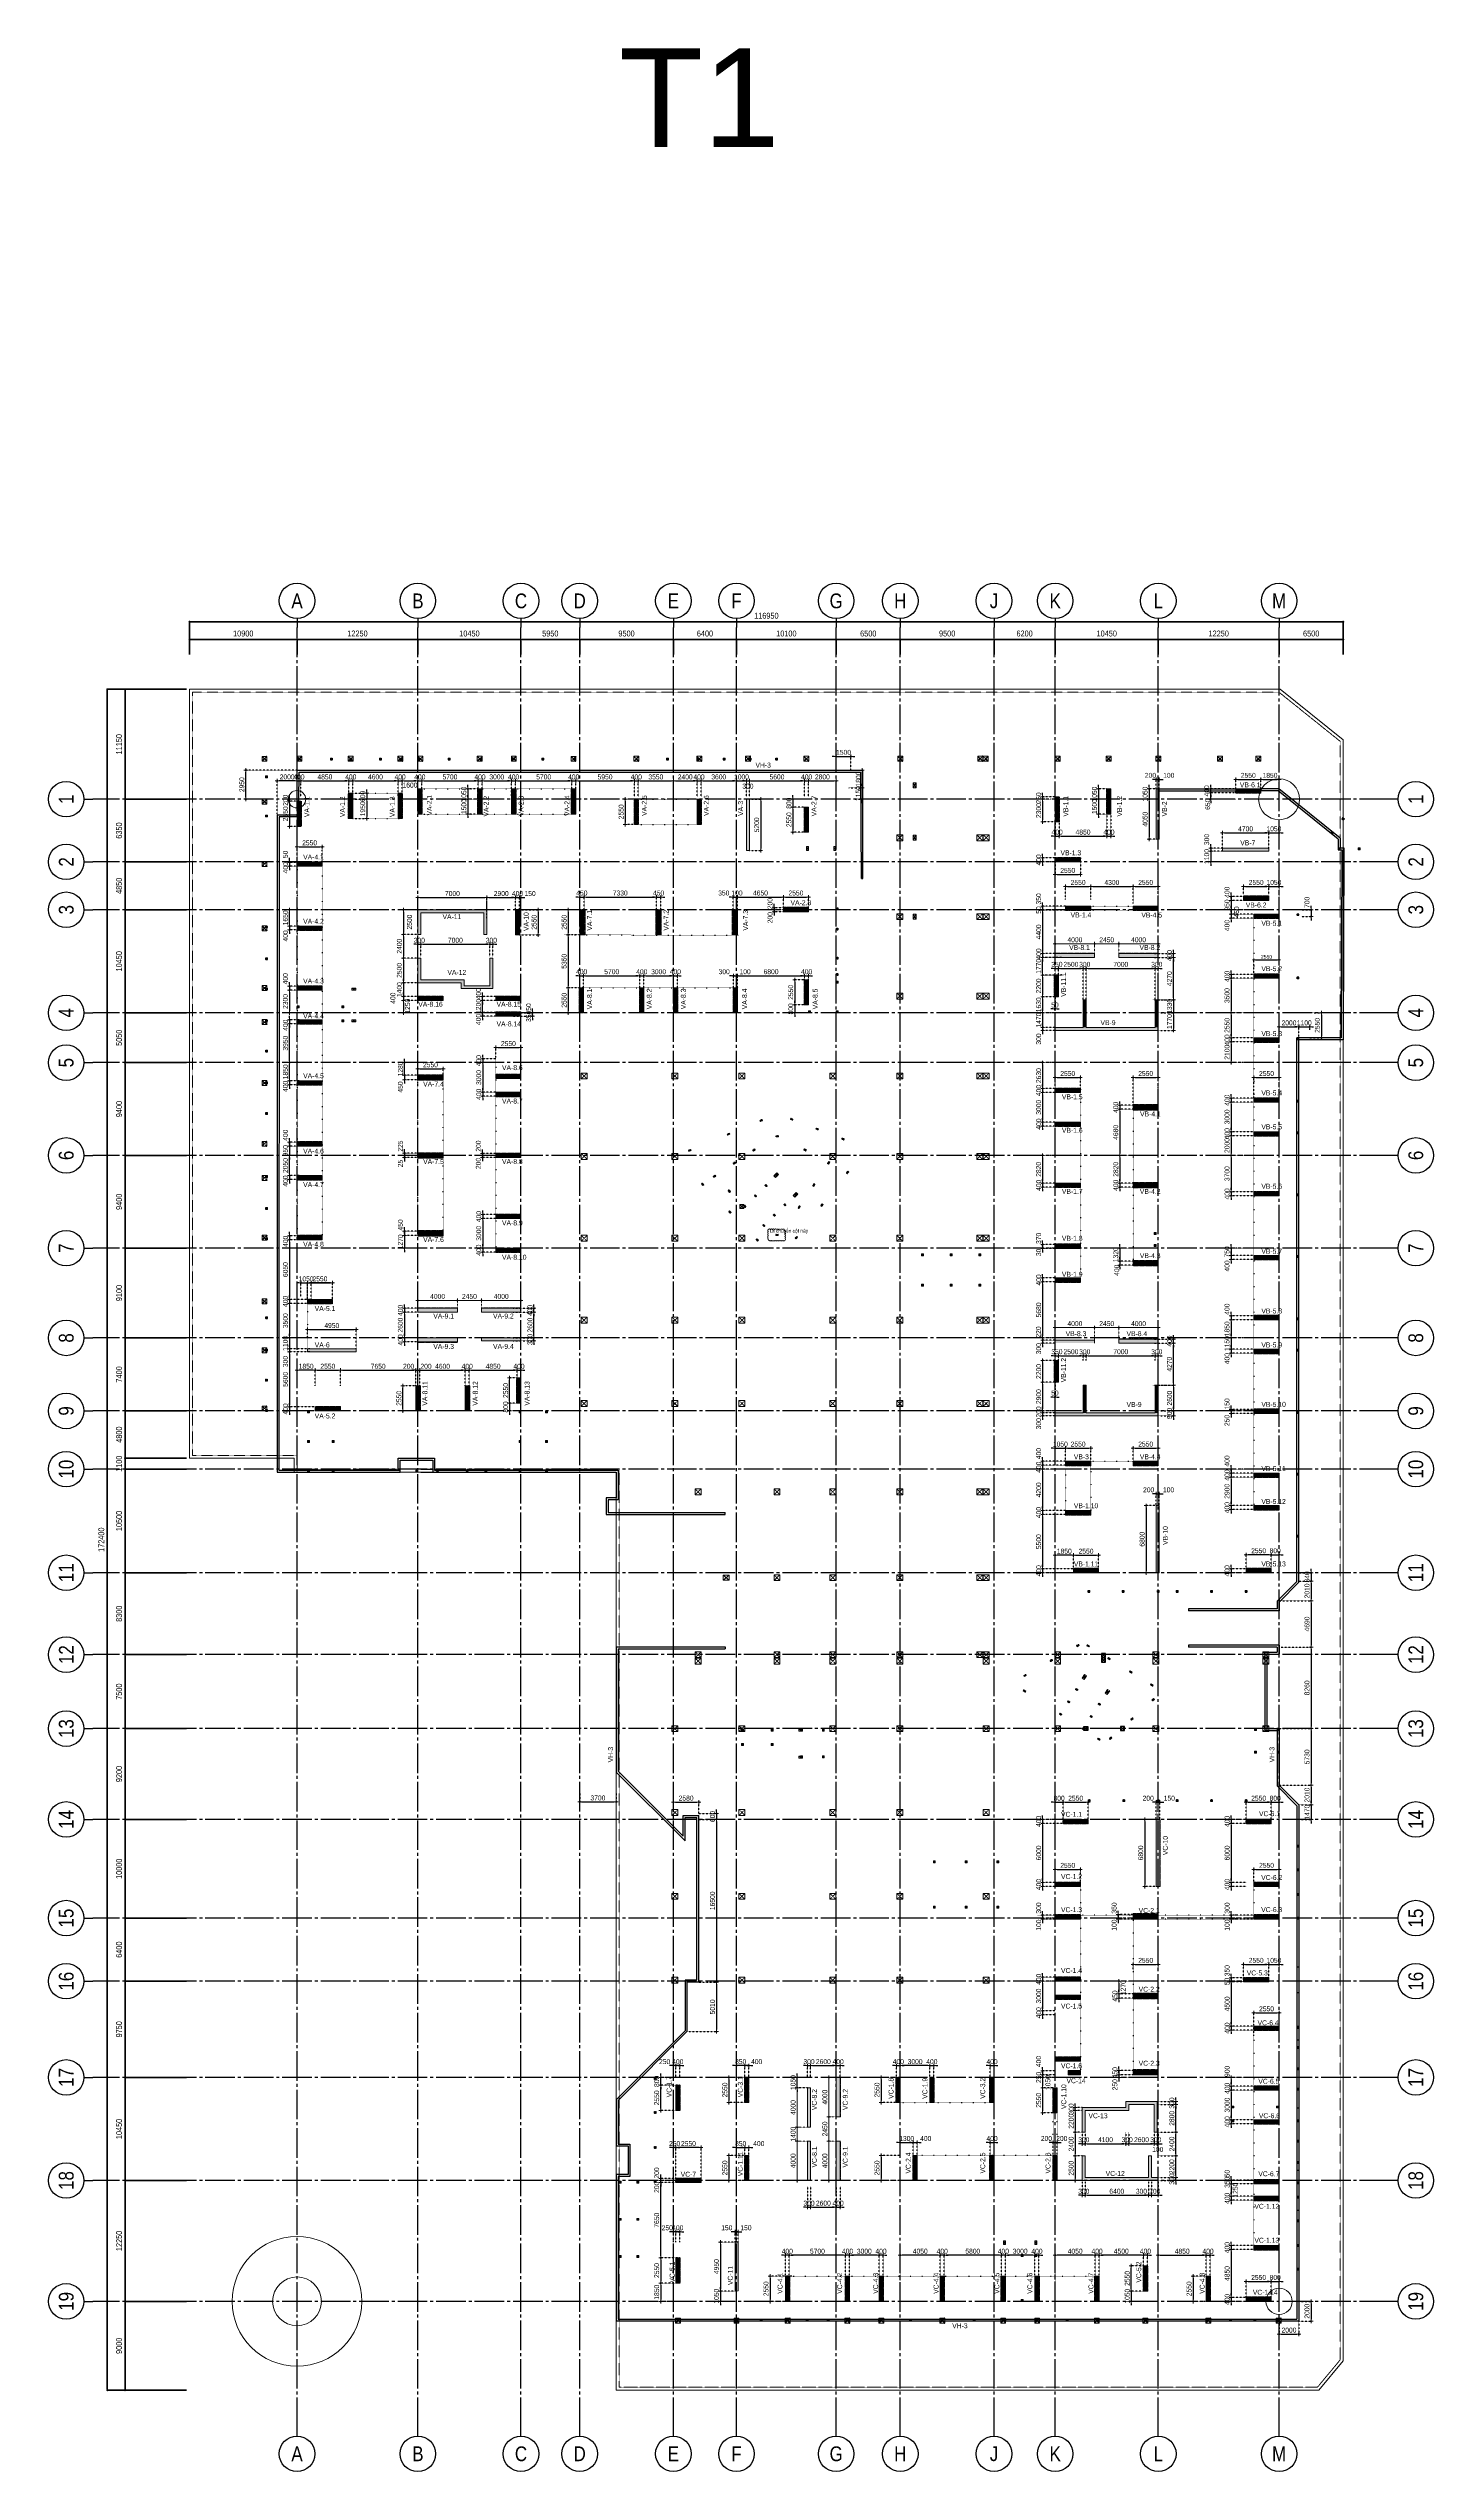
# Model space of a CAD drawing. Header units: millimetres. Extents: x -3973692 to -2843767, y 592734 to 838475.
# Drawn here: x -3573692 to -3433292, y 592734 to 838326 of the extents above; entities that cross this region are included whole.
import ezdxf
from ezdxf.enums import TextEntityAlignment as Align

# ---------------------------------------------------------------- set-up
doc = ezdxf.new("R2010")
doc.units = ezdxf.units.MM
doc.header["$MEASUREMENT"] = 0
for name, pattern in [('CHG_XX_Cot_Tang 1$0$$AUDIT_BAD_LTYPE3', [0]), ('CHG_XX_Cot_Tang 1$0$CENTER', [20.2, 12.7, -2.5, 2.5, -2.5]), ('CHG_XX_Cot_Tang 1$0$CENTER2', [28.575, 19.05, -3.175, 3.175, -3.175]), ('CHG_XX_Cot_Tang 1$0$HIDDEN', [0.375, 0.25, -0.125]), ('CHG_XX_Cot_Tang 1$0$MB_Luoi truc$0$HTT Hidden 21', [3, 2, -1]), ('CHG_XX_Luoi truc$0$MB_Luoi truc$0$Center101', [13, 10, -1, 1, -1]), ('DIVIDE2', [15.875, 6.35, -3.175, 0, -3.175, 0, -3.175]), ('DOT2', [0.125, 0, -0.125]), ('HIDDEN5', [2.8375, 1.25, -1.5875])]:
    doc.linetypes.add(name, pattern=pattern)
doc.layers.get('0').update_dxf_attribs({"lineweight": 9})
doc.layers.get('Defpoints').update_dxf_attribs({"color": 10, "lineweight": 0})
for name, color, linetype, lineweight in [("'S_General_Dim_1", 1, 'Continuous', 18), ("'S_General_Divide_3 Intermediate", 3, 'DIVIDE2', 40), ("CHG_XX_Cot_Tang 1$0$'S_Steel_Cont_2 Normal", 2, 'Continuous', 25), ("CHG_XX_Cot_Tang 1$0$'S_Steel_Cont_2 Normal_Plate", 150, 'Continuous', 15), ('CHG_XX_Cot_Tang 1$0$Ap0311_H', 8, 'Continuous', 15), ('CHG_XX_Cot_Tang 1$0$Cot thep', 51, 'Continuous', 15), ('CHG_XX_Cot_Tang 1$0$MB_Luoi truc$0$Dim 300', 1, 'Continuous', 5), ('CHG_XX_Cot_Tang 1$0$Net thay Tuong', 3, 'Continuous', 20), ('CHG_XX_Cot_Tang 1$0$NS-DuongBao', 3, 'Continuous', 18), ('CHG_XX_Cot_Tang 1$0$NS-Pier', 150, 'Continuous', 9), ('CHG_XX_Cot_Tang 1$0$NS-Pier @ 1', 150, 'Continuous', 9), ('CHG_XX_Cot_Tang 1$0$NS-Pier @ 100', 150, 'Continuous', 9), ('CHG_XX_Cot_Tang 1$0$NS-Pier @ 150 VP1', 150, 'Continuous', 9), ('CHG_XX_Cot_Tang 1$0$NS-Pier @ 150 VP2', 150, 'Continuous', 9), ('CHG_XX_Cot_Tang 1$0$NS-Pier @ 150 VP3', 150, 'Continuous', 9), ('CHG_XX_Cot_Tang 1$0$NS-Pier @ 150 VP4', 150, 'Continuous', 9), ('CHG_XX_Cot_Tang 1$0$NS-Pier @ 150 VP5', 150, 'Continuous', 9), ('CHG_XX_Cot_Tang 1$0$NS-Pier @ 150 VP6', 150, 'Continuous', 9), ('CHG_XX_Cot_Tang 1$0$NS-Pier @ 150 VP7', 150, 'Continuous', 9), ('CHG_XX_Cot_Tang 1$0$NS-Pier @ 150 VP8', 150, 'Continuous', 9), ('CHG_XX_Cot_Tang 1$0$NS-Pier @ 150 VP9', 150, 'Continuous', 9), ('CHG_XX_Cot_Tang 1$0$NS-Pier @ 150 VPModel', 150, 'Continuous', 9), ('CHG_XX_Cot_Tang 1$0$NS-Pier @ 200 VP11', 150, 'Continuous', 9), ('CHG_XX_Cot_Tang 1$0$NS-Pier @ 200 VP12', 150, 'Continuous', 9), ('CHG_XX_Cot_Tang 1$0$NS-Pier @ 200 VP13', 150, 'Continuous', 9), ('CHG_XX_Cot_Tang 1$0$NS-Pier @ 200 VP14', 150, 'Continuous', 9), ('CHG_XX_Cot_Tang 1$0$NS-Pier @ 200 VP15', 150, 'Continuous', 9), ('CHG_XX_Cot_Tang 1$0$NS-Pier @ 200 VP16', 150, 'Continuous', 9), ('CHG_XX_Cot_Tang 1$0$NS-Pier @ 200 VP17', 150, 'Continuous', 9), ('CHG_XX_Cot_Tang 1$0$NS-Pier @ 200 VP18', 150, 'Continuous', 9), ('CHG_XX_Cot_Tang 1$0$NS-Pier @ 200 VP19', 150, 'Continuous', 9), ('CHG_XX_Cot_Tang 1$0$NS-Pier @ 200 VP21', 150, 'Continuous', 9), ('CHG_XX_Cot_Tang 1$0$NS-Pier @ 200 VP22', 150, 'Continuous', 9), ('CHG_XX_Cot_Tang 1$0$NS-Pier @ 200 VP23', 150, 'Continuous', 9), ('CHG_XX_Cot_Tang 1$0$NS-Pier @ 200 VP24', 150, 'Continuous', 9), ('CHG_XX_Cot_Tang 1$0$NS-Pier @ 200 VP25', 150, 'Continuous', 9), ('CHG_XX_Cot_Tang 1$0$NS-Pier @ 200 VP26', 150, 'Continuous', 9), ('CHG_XX_Cot_Tang 1$0$NS-Pier @ 200 VP27', 150, 'Continuous', 9), ('CHG_XX_Cot_Tang 1$0$NS-Pier @ 200 VP28', 150, 'Continuous', 9), ('CHG_XX_Cot_Tang 1$0$NS-Pier @ 200 VP30', 150, 'Continuous', 9), ('CHG_XX_Cot_Tang 1$0$NS-Pier @ 200 VP31', 150, 'Continuous', 9), ('CHG_XX_Cot_Tang 1$0$NS-Pier @ 200 VP32', 150, 'Continuous', 9), ('CHG_XX_Cot_Tang 1$0$NS-Pier @ 200 VP33', 150, 'Continuous', 9), ('CHG_XX_Cot_Tang 1$0$NS-Pier @ 200 VP34', 150, 'Continuous', 9), ('CHG_XX_Cot_Tang 1$0$NS-Pier @ 200 VP35', 150, 'Continuous', 9), ('CHG_XX_Cot_Tang 1$0$NS-Pier @ 200 VP36', 150, 'Continuous', 9), ('CHG_XX_Cot_Tang 1$0$NS-Pier @ 200 VP37', 150, 'Continuous', 9), ('CHG_XX_Cot_Tang 1$0$NS-Pier @ 200 VPModel', 150, 'Continuous', 9), ('CHG_XX_Cot_Tang 1$0$NS-Pier @ 350 VP10', 150, 'Continuous', 9), ('CHG_XX_Cot_Tang 1$0$NS-Pier @ 350 VP20', 150, 'Continuous', 9), ('CHG_XX_Cot_Tang 1$0$NS-Pier @ 350 VP29', 150, 'Continuous', 9), ('CHG_XX_Cot_Tang 1$0$NS-Pier @ 350 VPModel', 150, 'Continuous', 9), ('CHG_XX_Cot_Tang 1$0$S_Concrete_Cont_2 Normal', 2, 'Continuous', 13), ('KTH', 154, 'Continuous', 9), ('TEXT', 7, 'Continuous', 15)]:
    doc.layers.add(name, color=color, linetype=linetype, lineweight=lineweight)
doc.layers.add('Ap0100_cloud', color=80, linetype='Continuous', plot=False)
for name, color, linetype in [('CHG_XX_Cot_Tang 1$0$$AUDIT_BAD_LAYER1', 7, 'Continuous'), ("CHG_XX_Cot_Tang 1$0$'S_Concrete_Center_1", 8, 'CHG_XX_Cot_Tang 1$0$CENTER2'), ("CHG_XX_Cot_Tang 1$0$'S_General_Hatch_8", 8, 'Continuous'), ("CHG_XX_Cot_Tang 1$0$'S_Steel_ Bold", 8, 'Continuous'), ('CHG_XX_Cot_Tang 1$0$cot 500 dung +850', 1, 'Continuous'), ('CHG_XX_Cot_Tang 1$0$mb_cot tang 1-3$0$Concrete Line', 6, 'Continuous'), ('CHG_XX_Cot_Tang 1$0$TEXT P X', 1, 'Continuous'), ('CHG_XX_Cot_Tang 1$0$Vach VH3', 3, 'Continuous'), ('CHG_XX_Luoi truc$0$Grid', 34, 'Continuous'), ('CHG_XX_Luoi truc$0$Grid Line', 251, 'CHG_XX_Luoi truc$0$MB_Luoi truc$0$Center101'), ('dim', 1, 'Continuous')]:
    doc.layers.add(name, color=color, linetype=linetype)
doc.styles.add('arial', font='arial.ttf', dxfattribs={"width": 0.85})
doc.styles.add('CHG_XX_Cot_Tang 1$0$MB_Luoi truc$0$Arial_C', font='arial.ttf', dxfattribs={"width": 0.85})
doc.styles.add('CHG_XX_Cot_Tang 1$0$TTP-HelCon', font='VHELVCN_0.TTF')
doc.styles.add('CHG_XX_Luoi truc$0$MB_Luoi truc$0$Grid A-F$0$VNI-HelveCB', font='VHELVCB_0.TTF')
doc.styles.add('MB_Luoi truc$0$Arial_C', font='arial.ttf', dxfattribs={"width": 0.85})
doc.styles.add('TTP-HelCon', font='VHELVCN_0.TTF')
doc.dimstyles.new('150', dxfattribs={"dimscale": 150, "dimtxt": 2.5, "dimasz": 1, "dimexe": 0, "dimexo": 0, "dimgap": 0.75, "dimtad": 1, "dimdec": 0, "dimzin": 9, "dimdsep": 46, "dimtxsty": 'arial', "dimblk1": 'DIMDOT', "dimblk2": 'DIMDOT', "dimsah": 1, "dimcen": 2, "dimdle": 3, "dimclre": 8, "dimclrt": 2, "dimadec": 0, "dimazin": 0, "dimtfac": 1, "dimtdec": 0, "dimtix": 1, "dimtmove": 2, "dimatfit": 3, "dimldrblk": 'DIMPIJL', "dimfxl": 1, "dimtvp": 1.8, "dimtolj": 1, "dimtzin": 0, "dimarcsym": 0})
doc.dimstyles.new('200', dxfattribs={"dimscale": 200, "dimtxt": 2.5, "dimasz": 1, "dimexe": 0, "dimexo": 0, "dimgap": 0.75, "dimtad": 1, "dimdec": 0, "dimrnd": 10, "dimzin": 9, "dimdsep": 46, "dimtxsty": 'arial', "dimblk1": 'DIMDOT', "dimblk2": 'DIMDOT', "dimsah": 1, "dimcen": 2, "dimdle": 3, "dimclre": 8, "dimclrt": 2, "dimadec": 0, "dimazin": 0, "dimtfac": 1, "dimtdec": 0, "dimtix": 1, "dimtmove": 2, "dimatfit": 3, "dimldrblk": 'DIMPIJL', "dimfxl": 1, "dimtvp": 1.8, "dimtolj": 1, "dimtzin": 0, "dimarcsym": 0})
doc.dimstyles.new('CHG_XX_Cot_Tang 1$0$MB_Luoi truc$0$Dim 300 (A1-A2)', dxfattribs={"dimscale": 300, "dimtxt": 2, "dimasz": 0.7, "dimexe": 0, "dimexo": 1, "dimgap": 1, "dimtad": 1, "dimdec": 0, "dimzin": 12, "dimdsep": 46, "dimtxsty": 'CHG_XX_Cot_Tang 1$0$MB_Luoi truc$0$Arial_C', "dimblk": 'CHG_XX_Cot_Tang 1$0$MB_Luoi truc$0$_Dot', "dimcen": 1, "dimclrd": 256, "dimclre": 256, "dimclrt": 3, "dimadec": 0, "dimazin": 0, "dimtfac": 1, "dimtdec": 0, "dimtix": 1, "dimtmove": 2, "dimatfit": 3, "dimldrblk": 'CHG_XX_Cot_Tang 1$0$MB_Luoi truc$0$HTT Arrow 30', "dimfxl": 1, "dimtolj": 1, "dimtzin": 0, "dimarcsym": 0})

# ---------------------------------------------------------------- blocks, each defined once
blk = doc.blocks.new('CHG_XX_Cot_Tang 1$0$MB_Luoi truc$0$_Dot')
at = {"color": 0, "linetype": 'ByBlock', "lineweight": -2}
blk.add_line((-0.5, 0), (-1, 0), dxfattribs=at)
at = {"color": 0, "linetype": 'ByBlock', "const_width": 0.5}
blk.add_lwpolyline([(-0.25, 0, 1), (0.25, 0, 1)], format="xyb", close=True, dxfattribs=at)
blk = doc.blocks.new('*D2920')
at = {"layer": 'CHG_XX_Cot_Tang 1$0$MB_Luoi truc$0$Dim 300', "lineweight": -2, "transparency": 16777216}
for p, q in [((-10900, 166908), (-10900, 168437)), ((-10690, 168437), (-210, 168437)), ((0, 166908), (0, 168437))]:
    blk.add_line(p, q, dxfattribs=at)
at = {"layer": 'Defpoints', "color": 0, "transparency": 16777216}
for p in [(0, 168437), (-10900, 166608), (0, 166608)]:
    blk.add_point(p, dxfattribs=at)
at = {"layer": 'CHG_XX_Cot_Tang 1$0$MB_Luoi truc$0$Dim 300', "lineweight": -2, "transparency": 16777216, "xscale": 210, "yscale": 210, "zscale": 210, "rotation": 180}
blk.add_blockref('CHG_XX_Cot_Tang 1$0$MB_Luoi truc$0$_Dot', (-10900, 168437), dxfattribs=at)
at = {"layer": 'CHG_XX_Cot_Tang 1$0$MB_Luoi truc$0$Dim 300', "lineweight": -2, "transparency": 16777216, "xscale": 210, "yscale": 210, "zscale": 210}
blk.add_blockref('CHG_XX_Cot_Tang 1$0$MB_Luoi truc$0$_Dot', (0, 168437), dxfattribs=at)
at = {"layer": 'CHG_XX_Cot_Tang 1$0$MB_Luoi truc$0$Dim 300', "color": 3, "transparency": 16777216, "insert": (-5450, 169043), "char_height": 600, "attachment_point": 5, "style": 'CHG_XX_Cot_Tang 1$0$MB_Luoi truc$0$Arial_C'}
blk.add_mtext('\\A1;10900', dxfattribs=at)
blk = doc.blocks.new('CHG_XX_Cot_Tang 1$0$MB_Luoi truc$0$HTT Arrow 30')
blk.add_hatch(color=256).paths.add_polyline_path([(-2.5, 0.375), (-2.5, -0.375), (0, 0)])
at = {"color": 0, "linetype": 'ByBlock', "lineweight": -2}
for p, q in [((0, 0), (-2.5, 0.375)), ((-2.5, -0.375), (-2.5, 0.375)), ((0, 0), (-2.5, -0.375))]:
    blk.add_line(p, q, dxfattribs=at)
blk = doc.blocks.new('*D2921')
at = {"layer": 'CHG_XX_Cot_Tang 1$0$MB_Luoi truc$0$Dim 300', "lineweight": -2, "transparency": 16777216}
for p, q in [((0, 166908), (0, 168437)), ((210, 168437), (12040, 168437)), ((12250, 166908), (12250, 168437))]:
    blk.add_line(p, q, dxfattribs=at)
at = {"layer": 'Defpoints', "color": 0, "transparency": 16777216}
for p in [(12250, 168437), (0, 166608), (12250, 166608)]:
    blk.add_point(p, dxfattribs=at)
at = {"layer": 'CHG_XX_Cot_Tang 1$0$MB_Luoi truc$0$Dim 300', "lineweight": -2, "transparency": 16777216, "xscale": 210, "yscale": 210, "zscale": 210, "rotation": 180}
blk.add_blockref('CHG_XX_Cot_Tang 1$0$MB_Luoi truc$0$_Dot', (0, 168437), dxfattribs=at)
at = {"layer": 'CHG_XX_Cot_Tang 1$0$MB_Luoi truc$0$Dim 300', "lineweight": -2, "transparency": 16777216, "xscale": 210, "yscale": 210, "zscale": 210}
blk.add_blockref('CHG_XX_Cot_Tang 1$0$MB_Luoi truc$0$_Dot', (12250, 168437), dxfattribs=at)
at = {"layer": 'CHG_XX_Cot_Tang 1$0$MB_Luoi truc$0$Dim 300', "color": 3, "transparency": 16777216, "insert": (6125, 169043), "char_height": 600, "attachment_point": 5, "style": 'CHG_XX_Cot_Tang 1$0$MB_Luoi truc$0$Arial_C'}
blk.add_mtext('\\A1;12250', dxfattribs=at)
blk = doc.blocks.new('*D2922')
at = {"layer": 'CHG_XX_Cot_Tang 1$0$MB_Luoi truc$0$Dim 300', "lineweight": -2, "transparency": 16777216}
for p, q in [((12250, 166908), (12250, 168437)), ((12460, 168437), (22490, 168437)), ((22700, 166908), (22700, 168437))]:
    blk.add_line(p, q, dxfattribs=at)
at = {"layer": 'Defpoints', "color": 0, "transparency": 16777216}
for p in [(22700, 168437), (12250, 166608), (22700, 166608)]:
    blk.add_point(p, dxfattribs=at)
at = {"layer": 'CHG_XX_Cot_Tang 1$0$MB_Luoi truc$0$Dim 300', "lineweight": -2, "transparency": 16777216, "xscale": 210, "yscale": 210, "zscale": 210, "rotation": 180}
blk.add_blockref('CHG_XX_Cot_Tang 1$0$MB_Luoi truc$0$_Dot', (12250, 168437), dxfattribs=at)
at = {"layer": 'CHG_XX_Cot_Tang 1$0$MB_Luoi truc$0$Dim 300', "lineweight": -2, "transparency": 16777216, "xscale": 210, "yscale": 210, "zscale": 210}
blk.add_blockref('CHG_XX_Cot_Tang 1$0$MB_Luoi truc$0$_Dot', (22700, 168437), dxfattribs=at)
at = {"layer": 'CHG_XX_Cot_Tang 1$0$MB_Luoi truc$0$Dim 300', "color": 3, "transparency": 16777216, "insert": (17475, 169043), "char_height": 600, "attachment_point": 5, "style": 'CHG_XX_Cot_Tang 1$0$MB_Luoi truc$0$Arial_C'}
blk.add_mtext('\\A1;10450', dxfattribs=at)
blk = doc.blocks.new('*D2923')
at = {"layer": 'CHG_XX_Cot_Tang 1$0$MB_Luoi truc$0$Dim 300', "lineweight": -2, "transparency": 16777216}
for p, q in [((22700, 166908), (22700, 168437)), ((22910, 168437), (28440, 168437)), ((28650, 166908), (28650, 168437))]:
    blk.add_line(p, q, dxfattribs=at)
at = {"layer": 'Defpoints', "color": 0, "transparency": 16777216}
for p in [(28650, 168437), (22700, 166608), (28650, 166608)]:
    blk.add_point(p, dxfattribs=at)
at = {"layer": 'CHG_XX_Cot_Tang 1$0$MB_Luoi truc$0$Dim 300', "lineweight": -2, "transparency": 16777216, "xscale": 210, "yscale": 210, "zscale": 210, "rotation": 180}
blk.add_blockref('CHG_XX_Cot_Tang 1$0$MB_Luoi truc$0$_Dot', (22700, 168437), dxfattribs=at)
at = {"layer": 'CHG_XX_Cot_Tang 1$0$MB_Luoi truc$0$Dim 300', "lineweight": -2, "transparency": 16777216, "xscale": 210, "yscale": 210, "zscale": 210}
blk.add_blockref('CHG_XX_Cot_Tang 1$0$MB_Luoi truc$0$_Dot', (28650, 168437), dxfattribs=at)
at = {"layer": 'CHG_XX_Cot_Tang 1$0$MB_Luoi truc$0$Dim 300', "color": 3, "transparency": 16777216, "insert": (25675, 169043), "char_height": 600, "attachment_point": 5, "style": 'CHG_XX_Cot_Tang 1$0$MB_Luoi truc$0$Arial_C'}
blk.add_mtext('\\A1;5950', dxfattribs=at)
blk = doc.blocks.new('*D2924')
at = {"layer": 'CHG_XX_Cot_Tang 1$0$MB_Luoi truc$0$Dim 300', "lineweight": -2, "transparency": 16777216}
for p, q in [((28650, 166908), (28650, 168437)), ((28860, 168437), (37940, 168437)), ((38150, 166908), (38150, 168437))]:
    blk.add_line(p, q, dxfattribs=at)
at = {"layer": 'Defpoints', "color": 0, "transparency": 16777216}
for p in [(38150, 168437), (28650, 166608), (38150, 166608)]:
    blk.add_point(p, dxfattribs=at)
at = {"layer": 'CHG_XX_Cot_Tang 1$0$MB_Luoi truc$0$Dim 300', "lineweight": -2, "transparency": 16777216, "xscale": 210, "yscale": 210, "zscale": 210, "rotation": 180}
blk.add_blockref('CHG_XX_Cot_Tang 1$0$MB_Luoi truc$0$_Dot', (28650, 168437), dxfattribs=at)
at = {"layer": 'CHG_XX_Cot_Tang 1$0$MB_Luoi truc$0$Dim 300', "lineweight": -2, "transparency": 16777216, "xscale": 210, "yscale": 210, "zscale": 210}
blk.add_blockref('CHG_XX_Cot_Tang 1$0$MB_Luoi truc$0$_Dot', (38150, 168437), dxfattribs=at)
at = {"layer": 'CHG_XX_Cot_Tang 1$0$MB_Luoi truc$0$Dim 300', "color": 3, "transparency": 16777216, "insert": (33400, 169043), "char_height": 600, "attachment_point": 5, "style": 'CHG_XX_Cot_Tang 1$0$MB_Luoi truc$0$Arial_C'}
blk.add_mtext('\\A1;9500', dxfattribs=at)
blk = doc.blocks.new('*D2925')
at = {"layer": 'CHG_XX_Cot_Tang 1$0$MB_Luoi truc$0$Dim 300', "lineweight": -2, "transparency": 16777216}
for p, q in [((38150, 166908), (38150, 168437)), ((38360, 168437), (44340, 168437)), ((44550, 166908), (44550, 168437))]:
    blk.add_line(p, q, dxfattribs=at)
at = {"layer": 'Defpoints', "color": 0, "transparency": 16777216}
for p in [(44550, 168437), (38150, 166608), (44550, 166608)]:
    blk.add_point(p, dxfattribs=at)
at = {"layer": 'CHG_XX_Cot_Tang 1$0$MB_Luoi truc$0$Dim 300', "lineweight": -2, "transparency": 16777216, "xscale": 210, "yscale": 210, "zscale": 210, "rotation": 180}
blk.add_blockref('CHG_XX_Cot_Tang 1$0$MB_Luoi truc$0$_Dot', (38150, 168437), dxfattribs=at)
at = {"layer": 'CHG_XX_Cot_Tang 1$0$MB_Luoi truc$0$Dim 300', "lineweight": -2, "transparency": 16777216, "xscale": 210, "yscale": 210, "zscale": 210}
blk.add_blockref('CHG_XX_Cot_Tang 1$0$MB_Luoi truc$0$_Dot', (44550, 168437), dxfattribs=at)
at = {"layer": 'CHG_XX_Cot_Tang 1$0$MB_Luoi truc$0$Dim 300', "color": 3, "transparency": 16777216, "insert": (41350, 169043), "char_height": 600, "attachment_point": 5, "style": 'CHG_XX_Cot_Tang 1$0$MB_Luoi truc$0$Arial_C'}
blk.add_mtext('\\A1;6400', dxfattribs=at)
blk = doc.blocks.new('*D2926')
at = {"layer": 'CHG_XX_Cot_Tang 1$0$MB_Luoi truc$0$Dim 300', "lineweight": -2, "transparency": 16777216}
for p, q in [((44550, 166908), (44550, 168437)), ((44760, 168437), (54440, 168437)), ((54650, 166908), (54650, 168437))]:
    blk.add_line(p, q, dxfattribs=at)
at = {"layer": 'Defpoints', "color": 0, "transparency": 16777216}
for p in [(54650, 168437), (44550, 166608), (54650, 166608)]:
    blk.add_point(p, dxfattribs=at)
at = {"layer": 'CHG_XX_Cot_Tang 1$0$MB_Luoi truc$0$Dim 300', "lineweight": -2, "transparency": 16777216, "xscale": 210, "yscale": 210, "zscale": 210, "rotation": 180}
blk.add_blockref('CHG_XX_Cot_Tang 1$0$MB_Luoi truc$0$_Dot', (44550, 168437), dxfattribs=at)
at = {"layer": 'CHG_XX_Cot_Tang 1$0$MB_Luoi truc$0$Dim 300', "lineweight": -2, "transparency": 16777216, "xscale": 210, "yscale": 210, "zscale": 210}
blk.add_blockref('CHG_XX_Cot_Tang 1$0$MB_Luoi truc$0$_Dot', (54650, 168437), dxfattribs=at)
at = {"layer": 'CHG_XX_Cot_Tang 1$0$MB_Luoi truc$0$Dim 300', "color": 3, "transparency": 16777216, "insert": (49600, 169043), "char_height": 600, "attachment_point": 5, "style": 'CHG_XX_Cot_Tang 1$0$MB_Luoi truc$0$Arial_C'}
blk.add_mtext('\\A1;10100', dxfattribs=at)
blk = doc.blocks.new('*D2927')
at = {"layer": 'CHG_XX_Cot_Tang 1$0$MB_Luoi truc$0$Dim 300', "lineweight": -2, "transparency": 16777216}
for p, q in [((54650, 166908), (54650, 168437)), ((54860, 168437), (60940, 168437)), ((61150, 166908), (61150, 168437))]:
    blk.add_line(p, q, dxfattribs=at)
at = {"layer": 'Defpoints', "color": 0, "transparency": 16777216}
for p in [(61150, 168437), (54650, 166608), (61150, 166608)]:
    blk.add_point(p, dxfattribs=at)
at = {"layer": 'CHG_XX_Cot_Tang 1$0$MB_Luoi truc$0$Dim 300', "lineweight": -2, "transparency": 16777216, "xscale": 210, "yscale": 210, "zscale": 210, "rotation": 180}
blk.add_blockref('CHG_XX_Cot_Tang 1$0$MB_Luoi truc$0$_Dot', (54650, 168437), dxfattribs=at)
at = {"layer": 'CHG_XX_Cot_Tang 1$0$MB_Luoi truc$0$Dim 300', "lineweight": -2, "transparency": 16777216, "xscale": 210, "yscale": 210, "zscale": 210}
blk.add_blockref('CHG_XX_Cot_Tang 1$0$MB_Luoi truc$0$_Dot', (61150, 168437), dxfattribs=at)
at = {"layer": 'CHG_XX_Cot_Tang 1$0$MB_Luoi truc$0$Dim 300', "color": 3, "transparency": 16777216, "insert": (57900, 169043), "char_height": 600, "attachment_point": 5, "style": 'CHG_XX_Cot_Tang 1$0$MB_Luoi truc$0$Arial_C'}
blk.add_mtext('\\A1;6500', dxfattribs=at)
blk = doc.blocks.new('*D2928')
at = {"layer": 'CHG_XX_Cot_Tang 1$0$MB_Luoi truc$0$Dim 300', "lineweight": -2, "transparency": 16777216}
for p, q in [((61150, 166908), (61150, 168437)), ((61360, 168437), (70440, 168437)), ((70650, 166908), (70650, 168437))]:
    blk.add_line(p, q, dxfattribs=at)
at = {"layer": 'Defpoints', "color": 0, "transparency": 16777216}
for p in [(70650, 168437), (61150, 166608), (70650, 166608)]:
    blk.add_point(p, dxfattribs=at)
at = {"layer": 'CHG_XX_Cot_Tang 1$0$MB_Luoi truc$0$Dim 300', "lineweight": -2, "transparency": 16777216, "xscale": 210, "yscale": 210, "zscale": 210, "rotation": 180}
blk.add_blockref('CHG_XX_Cot_Tang 1$0$MB_Luoi truc$0$_Dot', (61150, 168437), dxfattribs=at)
at = {"layer": 'CHG_XX_Cot_Tang 1$0$MB_Luoi truc$0$Dim 300', "lineweight": -2, "transparency": 16777216, "xscale": 210, "yscale": 210, "zscale": 210}
blk.add_blockref('CHG_XX_Cot_Tang 1$0$MB_Luoi truc$0$_Dot', (70650, 168437), dxfattribs=at)
at = {"layer": 'CHG_XX_Cot_Tang 1$0$MB_Luoi truc$0$Dim 300', "color": 3, "transparency": 16777216, "insert": (65900, 169043), "char_height": 600, "attachment_point": 5, "style": 'CHG_XX_Cot_Tang 1$0$MB_Luoi truc$0$Arial_C'}
blk.add_mtext('\\A1;9500', dxfattribs=at)
blk = doc.blocks.new('*D2929')
at = {"layer": 'CHG_XX_Cot_Tang 1$0$MB_Luoi truc$0$Dim 300', "lineweight": -2, "transparency": 16777216}
for p, q in [((70650, 166908), (70650, 168437)), ((70860, 168437), (76640, 168437)), ((76850, 166908), (76850, 168437))]:
    blk.add_line(p, q, dxfattribs=at)
at = {"layer": 'Defpoints', "color": 0, "transparency": 16777216}
for p in [(76850, 168437), (70650, 166608), (76850, 166608)]:
    blk.add_point(p, dxfattribs=at)
at = {"layer": 'CHG_XX_Cot_Tang 1$0$MB_Luoi truc$0$Dim 300', "lineweight": -2, "transparency": 16777216, "xscale": 210, "yscale": 210, "zscale": 210, "rotation": 180}
blk.add_blockref('CHG_XX_Cot_Tang 1$0$MB_Luoi truc$0$_Dot', (70650, 168437), dxfattribs=at)
at = {"layer": 'CHG_XX_Cot_Tang 1$0$MB_Luoi truc$0$Dim 300', "lineweight": -2, "transparency": 16777216, "xscale": 210, "yscale": 210, "zscale": 210}
blk.add_blockref('CHG_XX_Cot_Tang 1$0$MB_Luoi truc$0$_Dot', (76850, 168437), dxfattribs=at)
at = {"layer": 'CHG_XX_Cot_Tang 1$0$MB_Luoi truc$0$Dim 300', "color": 3, "transparency": 16777216, "insert": (73750, 169043), "char_height": 600, "attachment_point": 5, "style": 'CHG_XX_Cot_Tang 1$0$MB_Luoi truc$0$Arial_C'}
blk.add_mtext('\\A1;6200', dxfattribs=at)
blk = doc.blocks.new('*D2930')
at = {"layer": 'CHG_XX_Cot_Tang 1$0$MB_Luoi truc$0$Dim 300', "lineweight": -2, "transparency": 16777216}
for p, q in [((76850, 166908), (76850, 168437)), ((77060, 168437), (87090, 168437)), ((87300, 166908), (87300, 168437))]:
    blk.add_line(p, q, dxfattribs=at)
at = {"layer": 'Defpoints', "color": 0, "transparency": 16777216}
for p in [(87300, 168437), (76850, 166608), (87300, 166608)]:
    blk.add_point(p, dxfattribs=at)
at = {"layer": 'CHG_XX_Cot_Tang 1$0$MB_Luoi truc$0$Dim 300', "lineweight": -2, "transparency": 16777216, "xscale": 210, "yscale": 210, "zscale": 210, "rotation": 180}
blk.add_blockref('CHG_XX_Cot_Tang 1$0$MB_Luoi truc$0$_Dot', (76850, 168437), dxfattribs=at)
at = {"layer": 'CHG_XX_Cot_Tang 1$0$MB_Luoi truc$0$Dim 300', "lineweight": -2, "transparency": 16777216, "xscale": 210, "yscale": 210, "zscale": 210}
blk.add_blockref('CHG_XX_Cot_Tang 1$0$MB_Luoi truc$0$_Dot', (87300, 168437), dxfattribs=at)
at = {"layer": 'CHG_XX_Cot_Tang 1$0$MB_Luoi truc$0$Dim 300', "color": 3, "transparency": 16777216, "insert": (82075, 169043), "char_height": 600, "attachment_point": 5, "style": 'CHG_XX_Cot_Tang 1$0$MB_Luoi truc$0$Arial_C'}
blk.add_mtext('\\A1;10450', dxfattribs=at)
blk = doc.blocks.new('*D2931')
at = {"layer": 'CHG_XX_Cot_Tang 1$0$MB_Luoi truc$0$Dim 300', "lineweight": -2, "transparency": 16777216}
for p, q in [((87300, 166908), (87300, 168437)), ((87510, 168437), (99340, 168437)), ((99550, 166908), (99550, 168437))]:
    blk.add_line(p, q, dxfattribs=at)
at = {"layer": 'Defpoints', "color": 0, "transparency": 16777216}
for p in [(99550, 168437), (87300, 166608), (99550, 166608)]:
    blk.add_point(p, dxfattribs=at)
at = {"layer": 'CHG_XX_Cot_Tang 1$0$MB_Luoi truc$0$Dim 300', "lineweight": -2, "transparency": 16777216, "xscale": 210, "yscale": 210, "zscale": 210, "rotation": 180}
blk.add_blockref('CHG_XX_Cot_Tang 1$0$MB_Luoi truc$0$_Dot', (87300, 168437), dxfattribs=at)
at = {"layer": 'CHG_XX_Cot_Tang 1$0$MB_Luoi truc$0$Dim 300', "lineweight": -2, "transparency": 16777216, "xscale": 210, "yscale": 210, "zscale": 210}
blk.add_blockref('CHG_XX_Cot_Tang 1$0$MB_Luoi truc$0$_Dot', (99550, 168437), dxfattribs=at)
at = {"layer": 'CHG_XX_Cot_Tang 1$0$MB_Luoi truc$0$Dim 300', "color": 3, "transparency": 16777216, "insert": (93425, 169043), "char_height": 600, "attachment_point": 5, "style": 'CHG_XX_Cot_Tang 1$0$MB_Luoi truc$0$Arial_C'}
blk.add_mtext('\\A1;12250', dxfattribs=at)
blk = doc.blocks.new('*D2932')
at = {"layer": 'CHG_XX_Cot_Tang 1$0$MB_Luoi truc$0$Dim 300', "lineweight": -2, "transparency": 16777216}
for p, q in [((99550, 166908), (99550, 168437)), ((99760, 168437), (105840, 168437)), ((106050, 166908), (106050, 168437))]:
    blk.add_line(p, q, dxfattribs=at)
at = {"layer": 'Defpoints', "color": 0, "transparency": 16777216}
for p in [(106050, 168437), (99550, 166608), (106050, 166608)]:
    blk.add_point(p, dxfattribs=at)
at = {"layer": 'CHG_XX_Cot_Tang 1$0$MB_Luoi truc$0$Dim 300', "lineweight": -2, "transparency": 16777216, "xscale": 210, "yscale": 210, "zscale": 210, "rotation": 180}
blk.add_blockref('CHG_XX_Cot_Tang 1$0$MB_Luoi truc$0$_Dot', (99550, 168437), dxfattribs=at)
at = {"layer": 'CHG_XX_Cot_Tang 1$0$MB_Luoi truc$0$Dim 300', "lineweight": -2, "transparency": 16777216, "xscale": 210, "yscale": 210, "zscale": 210}
blk.add_blockref('CHG_XX_Cot_Tang 1$0$MB_Luoi truc$0$_Dot', (106050, 168437), dxfattribs=at)
at = {"layer": 'CHG_XX_Cot_Tang 1$0$MB_Luoi truc$0$Dim 300', "color": 3, "transparency": 16777216, "insert": (102800, 169043), "char_height": 600, "attachment_point": 5, "style": 'CHG_XX_Cot_Tang 1$0$MB_Luoi truc$0$Arial_C'}
blk.add_mtext('\\A1;6500', dxfattribs=at)
blk = doc.blocks.new('*D2933')
at = {"layer": 'CHG_XX_Cot_Tang 1$0$MB_Luoi truc$0$Dim 300', "lineweight": -2, "transparency": 16777216}
for p, q in [((-10900, 166908), (-10900, 170237)), ((105840, 170237), (-10690, 170237)), ((106050, 166908), (106050, 170237))]:
    blk.add_line(p, q, dxfattribs=at)
at = {"layer": 'Defpoints', "color": 0, "transparency": 16777216}
for p in [(-10900, 170237), (-10900, 166608), (106050, 166608)]:
    blk.add_point(p, dxfattribs=at)
at = {"layer": 'CHG_XX_Cot_Tang 1$0$MB_Luoi truc$0$Dim 300', "lineweight": -2, "transparency": 16777216, "xscale": 210, "yscale": 210, "zscale": 210, "rotation": 180}
blk.add_blockref('CHG_XX_Cot_Tang 1$0$MB_Luoi truc$0$_Dot', (-10900, 170237), dxfattribs=at)
at = {"layer": 'CHG_XX_Cot_Tang 1$0$MB_Luoi truc$0$Dim 300', "lineweight": -2, "transparency": 16777216, "xscale": 210, "yscale": 210, "zscale": 210}
blk.add_blockref('CHG_XX_Cot_Tang 1$0$MB_Luoi truc$0$_Dot', (106050, 170237), dxfattribs=at)
at = {"layer": 'CHG_XX_Cot_Tang 1$0$MB_Luoi truc$0$Dim 300', "color": 3, "transparency": 16777216, "insert": (47575, 170843), "char_height": 600, "attachment_point": 5, "style": 'CHG_XX_Cot_Tang 1$0$MB_Luoi truc$0$Arial_C'}
blk.add_mtext('\\A1;116950', dxfattribs=at)
blk = doc.blocks.new('*D2934')
at = {"layer": 'CHG_XX_Cot_Tang 1$0$MB_Luoi truc$0$Dim 300', "lineweight": -2, "transparency": 16777216}
for p, q in [((-11200, 163400), (-17432, 163400)), ((-17432, 163190), (-17432, 152460)), ((-11200, 152250), (-17432, 152250))]:
    blk.add_line(p, q, dxfattribs=at)
at = {"layer": 'Defpoints', "color": 0, "transparency": 16777216}
for p in [(-10900, 163400), (-17432, 152250), (-10900, 152250)]:
    blk.add_point(p, dxfattribs=at)
at = {"layer": 'CHG_XX_Cot_Tang 1$0$MB_Luoi truc$0$Dim 300', "lineweight": -2, "transparency": 16777216, "xscale": 210, "yscale": 210, "zscale": 210}
for p, rotation in [((-17432, 163400), 90), ((-17432, 152250), 270)]:
    blk.add_blockref('CHG_XX_Cot_Tang 1$0$MB_Luoi truc$0$_Dot', p, dxfattribs=dict(at, rotation=rotation))
at = {"layer": 'CHG_XX_Cot_Tang 1$0$MB_Luoi truc$0$Dim 300', "color": 3, "transparency": 16777216, "insert": (-18039, 157825), "char_height": 600, "attachment_point": 5, "rotation": 90, "style": 'CHG_XX_Cot_Tang 1$0$MB_Luoi truc$0$Arial_C'}
blk.add_mtext('\\A1;11150', dxfattribs=at)
blk = doc.blocks.new('*D2935')
at = {"layer": 'CHG_XX_Cot_Tang 1$0$MB_Luoi truc$0$Dim 300', "lineweight": -2, "transparency": 16777216}
for p, q in [((-11200, 152250), (-17432, 152250)), ((-17432, 152040), (-17432, 146110)), ((-11200, 145900), (-17432, 145900))]:
    blk.add_line(p, q, dxfattribs=at)
at = {"layer": 'Defpoints', "color": 0, "transparency": 16777216}
for p in [(-10900, 152250), (-17432, 145900), (-10900, 145900)]:
    blk.add_point(p, dxfattribs=at)
at = {"layer": 'CHG_XX_Cot_Tang 1$0$MB_Luoi truc$0$Dim 300', "lineweight": -2, "transparency": 16777216, "xscale": 210, "yscale": 210, "zscale": 210}
for p, rotation in [((-17432, 152250), 90), ((-17432, 145900), 270)]:
    blk.add_blockref('CHG_XX_Cot_Tang 1$0$MB_Luoi truc$0$_Dot', p, dxfattribs=dict(at, rotation=rotation))
at = {"layer": 'CHG_XX_Cot_Tang 1$0$MB_Luoi truc$0$Dim 300', "color": 3, "transparency": 16777216, "insert": (-18039, 149075), "char_height": 600, "attachment_point": 5, "rotation": 90, "style": 'CHG_XX_Cot_Tang 1$0$MB_Luoi truc$0$Arial_C'}
blk.add_mtext('\\A1;6350', dxfattribs=at)
blk = doc.blocks.new('*D2936')
at = {"layer": 'CHG_XX_Cot_Tang 1$0$MB_Luoi truc$0$Dim 300', "lineweight": -2, "transparency": 16777216}
for p, q in [((-11200, 145900), (-17432, 145900)), ((-17432, 145690), (-17432, 141260)), ((-11200, 141050), (-17432, 141050))]:
    blk.add_line(p, q, dxfattribs=at)
at = {"layer": 'Defpoints', "color": 0, "transparency": 16777216}
for p in [(-10900, 145900), (-17432, 141050), (-10900, 141050)]:
    blk.add_point(p, dxfattribs=at)
at = {"layer": 'CHG_XX_Cot_Tang 1$0$MB_Luoi truc$0$Dim 300', "lineweight": -2, "transparency": 16777216, "xscale": 210, "yscale": 210, "zscale": 210}
for p, rotation in [((-17432, 145900), 90), ((-17432, 141050), 270)]:
    blk.add_blockref('CHG_XX_Cot_Tang 1$0$MB_Luoi truc$0$_Dot', p, dxfattribs=dict(at, rotation=rotation))
at = {"layer": 'CHG_XX_Cot_Tang 1$0$MB_Luoi truc$0$Dim 300', "color": 3, "transparency": 16777216, "insert": (-18039, 143475), "char_height": 600, "attachment_point": 5, "rotation": 90, "style": 'CHG_XX_Cot_Tang 1$0$MB_Luoi truc$0$Arial_C'}
blk.add_mtext('\\A1;4850', dxfattribs=at)
blk = doc.blocks.new('*D2937')
at = {"layer": 'CHG_XX_Cot_Tang 1$0$MB_Luoi truc$0$Dim 300', "lineweight": -2, "transparency": 16777216}
for p, q in [((-11200, 141050), (-17432, 141050)), ((-17432, 140840), (-17432, 130810)), ((-11200, 130600), (-17432, 130600))]:
    blk.add_line(p, q, dxfattribs=at)
at = {"layer": 'Defpoints', "color": 0, "transparency": 16777216}
for p in [(-10900, 141050), (-17432, 130600), (-10900, 130600)]:
    blk.add_point(p, dxfattribs=at)
at = {"layer": 'CHG_XX_Cot_Tang 1$0$MB_Luoi truc$0$Dim 300', "lineweight": -2, "transparency": 16777216, "xscale": 210, "yscale": 210, "zscale": 210}
for p, rotation in [((-17432, 141050), 90), ((-17432, 130600), 270)]:
    blk.add_blockref('CHG_XX_Cot_Tang 1$0$MB_Luoi truc$0$_Dot', p, dxfattribs=dict(at, rotation=rotation))
at = {"layer": 'CHG_XX_Cot_Tang 1$0$MB_Luoi truc$0$Dim 300', "color": 3, "transparency": 16777216, "insert": (-18039, 135825), "char_height": 600, "attachment_point": 5, "rotation": 90, "style": 'CHG_XX_Cot_Tang 1$0$MB_Luoi truc$0$Arial_C'}
blk.add_mtext('\\A1;10450', dxfattribs=at)
blk = doc.blocks.new('*D2938')
at = {"layer": 'CHG_XX_Cot_Tang 1$0$MB_Luoi truc$0$Dim 300', "lineweight": -2, "transparency": 16777216}
for p, q in [((-11200, 130600), (-17432, 130600)), ((-17432, 130390), (-17432, 125760)), ((-11200, 125550), (-17432, 125550))]:
    blk.add_line(p, q, dxfattribs=at)
at = {"layer": 'Defpoints', "color": 0, "transparency": 16777216}
for p in [(-10900, 130600), (-17432, 125550), (-10900, 125550)]:
    blk.add_point(p, dxfattribs=at)
at = {"layer": 'CHG_XX_Cot_Tang 1$0$MB_Luoi truc$0$Dim 300', "lineweight": -2, "transparency": 16777216, "xscale": 210, "yscale": 210, "zscale": 210}
for p, rotation in [((-17432, 130600), 90), ((-17432, 125550), 270)]:
    blk.add_blockref('CHG_XX_Cot_Tang 1$0$MB_Luoi truc$0$_Dot', p, dxfattribs=dict(at, rotation=rotation))
at = {"layer": 'CHG_XX_Cot_Tang 1$0$MB_Luoi truc$0$Dim 300', "color": 3, "transparency": 16777216, "insert": (-18039, 128075), "char_height": 600, "attachment_point": 5, "rotation": 90, "style": 'CHG_XX_Cot_Tang 1$0$MB_Luoi truc$0$Arial_C'}
blk.add_mtext('\\A1;5050', dxfattribs=at)
blk = doc.blocks.new('*D2939')
at = {"layer": 'CHG_XX_Cot_Tang 1$0$MB_Luoi truc$0$Dim 300', "lineweight": -2, "transparency": 16777216}
for p, q in [((-11200, 125550), (-17432, 125550)), ((-17432, 125340), (-17432, 116360)), ((-11200, 116150), (-17432, 116150))]:
    blk.add_line(p, q, dxfattribs=at)
at = {"layer": 'Defpoints', "color": 0, "transparency": 16777216}
for p in [(-10900, 125550), (-17432, 116150), (-10900, 116150)]:
    blk.add_point(p, dxfattribs=at)
at = {"layer": 'CHG_XX_Cot_Tang 1$0$MB_Luoi truc$0$Dim 300', "lineweight": -2, "transparency": 16777216, "xscale": 210, "yscale": 210, "zscale": 210}
for p, rotation in [((-17432, 125550), 90), ((-17432, 116150), 270)]:
    blk.add_blockref('CHG_XX_Cot_Tang 1$0$MB_Luoi truc$0$_Dot', p, dxfattribs=dict(at, rotation=rotation))
at = {"layer": 'CHG_XX_Cot_Tang 1$0$MB_Luoi truc$0$Dim 300', "color": 3, "transparency": 16777216, "insert": (-18039, 120850), "char_height": 600, "attachment_point": 5, "rotation": 90, "style": 'CHG_XX_Cot_Tang 1$0$MB_Luoi truc$0$Arial_C'}
blk.add_mtext('\\A1;9400', dxfattribs=at)
blk = doc.blocks.new('*D2940')
at = {"layer": 'CHG_XX_Cot_Tang 1$0$MB_Luoi truc$0$Dim 300', "lineweight": -2, "transparency": 16777216}
for p, q in [((-11200, 116150), (-17432, 116150)), ((-17432, 115940), (-17432, 106960)), ((-11200, 106750), (-17432, 106750))]:
    blk.add_line(p, q, dxfattribs=at)
at = {"layer": 'Defpoints', "color": 0, "transparency": 16777216}
for p in [(-10900, 116150), (-17432, 106750), (-10900, 106750)]:
    blk.add_point(p, dxfattribs=at)
at = {"layer": 'CHG_XX_Cot_Tang 1$0$MB_Luoi truc$0$Dim 300', "lineweight": -2, "transparency": 16777216, "xscale": 210, "yscale": 210, "zscale": 210}
for p, rotation in [((-17432, 116150), 90), ((-17432, 106750), 270)]:
    blk.add_blockref('CHG_XX_Cot_Tang 1$0$MB_Luoi truc$0$_Dot', p, dxfattribs=dict(at, rotation=rotation))
at = {"layer": 'CHG_XX_Cot_Tang 1$0$MB_Luoi truc$0$Dim 300', "color": 3, "transparency": 16777216, "insert": (-18039, 111450), "char_height": 600, "attachment_point": 5, "rotation": 90, "style": 'CHG_XX_Cot_Tang 1$0$MB_Luoi truc$0$Arial_C'}
blk.add_mtext('\\A1;9400', dxfattribs=at)
blk = doc.blocks.new('*D2941')
at = {"layer": 'CHG_XX_Cot_Tang 1$0$MB_Luoi truc$0$Dim 300', "lineweight": -2, "transparency": 16777216}
for p, q in [((-11200, 106750), (-17432, 106750)), ((-17432, 106540), (-17432, 97860)), ((-11200, 97650), (-17432, 97650))]:
    blk.add_line(p, q, dxfattribs=at)
at = {"layer": 'Defpoints', "color": 0, "transparency": 16777216}
for p in [(-10900, 106750), (-17432, 97650), (-10900, 97650)]:
    blk.add_point(p, dxfattribs=at)
at = {"layer": 'CHG_XX_Cot_Tang 1$0$MB_Luoi truc$0$Dim 300', "lineweight": -2, "transparency": 16777216, "xscale": 210, "yscale": 210, "zscale": 210}
for p, rotation in [((-17432, 106750), 90), ((-17432, 97650), 270)]:
    blk.add_blockref('CHG_XX_Cot_Tang 1$0$MB_Luoi truc$0$_Dot', p, dxfattribs=dict(at, rotation=rotation))
at = {"layer": 'CHG_XX_Cot_Tang 1$0$MB_Luoi truc$0$Dim 300', "color": 3, "transparency": 16777216, "insert": (-18039, 102200), "char_height": 600, "attachment_point": 5, "rotation": 90, "style": 'CHG_XX_Cot_Tang 1$0$MB_Luoi truc$0$Arial_C'}
blk.add_mtext('\\A1;9100', dxfattribs=at)
blk = doc.blocks.new('*D2942')
at = {"layer": 'CHG_XX_Cot_Tang 1$0$MB_Luoi truc$0$Dim 300', "lineweight": -2, "transparency": 16777216}
for p, q in [((-11200, 97650), (-17432, 97650)), ((-17432, 97440), (-17432, 90460)), ((-11200, 90250), (-17432, 90250))]:
    blk.add_line(p, q, dxfattribs=at)
at = {"layer": 'Defpoints', "color": 0, "transparency": 16777216}
for p in [(-10900, 97650), (-17432, 90250), (-10900, 90250)]:
    blk.add_point(p, dxfattribs=at)
at = {"layer": 'CHG_XX_Cot_Tang 1$0$MB_Luoi truc$0$Dim 300', "lineweight": -2, "transparency": 16777216, "xscale": 210, "yscale": 210, "zscale": 210}
for p, rotation in [((-17432, 97650), 90), ((-17432, 90250), 270)]:
    blk.add_blockref('CHG_XX_Cot_Tang 1$0$MB_Luoi truc$0$_Dot', p, dxfattribs=dict(at, rotation=rotation))
at = {"layer": 'CHG_XX_Cot_Tang 1$0$MB_Luoi truc$0$Dim 300', "color": 3, "transparency": 16777216, "insert": (-18039, 93950), "char_height": 600, "attachment_point": 5, "rotation": 90, "style": 'CHG_XX_Cot_Tang 1$0$MB_Luoi truc$0$Arial_C'}
blk.add_mtext('\\A1;7400', dxfattribs=at)
blk = doc.blocks.new('*D2943')
at = {"layer": 'CHG_XX_Cot_Tang 1$0$MB_Luoi truc$0$Dim 300', "lineweight": -2, "transparency": 16777216}
for p, q in [((-11200, 90250), (-17432, 90250)), ((-17432, 90040), (-17432, 85660)), ((-11200, 85450), (-17432, 85450))]:
    blk.add_line(p, q, dxfattribs=at)
at = {"layer": 'Defpoints', "color": 0, "transparency": 16777216}
for p in [(-10900, 90250), (-17432, 85450), (-10900, 85450)]:
    blk.add_point(p, dxfattribs=at)
at = {"layer": 'CHG_XX_Cot_Tang 1$0$MB_Luoi truc$0$Dim 300', "lineweight": -2, "transparency": 16777216, "xscale": 210, "yscale": 210, "zscale": 210}
for p, rotation in [((-17432, 90250), 90), ((-17432, 85450), 270)]:
    blk.add_blockref('CHG_XX_Cot_Tang 1$0$MB_Luoi truc$0$_Dot', p, dxfattribs=dict(at, rotation=rotation))
at = {"layer": 'CHG_XX_Cot_Tang 1$0$MB_Luoi truc$0$Dim 300', "color": 3, "transparency": 16777216, "insert": (-18039, 87850), "char_height": 600, "attachment_point": 5, "rotation": 90, "style": 'CHG_XX_Cot_Tang 1$0$MB_Luoi truc$0$Arial_C'}
blk.add_mtext('\\A1;4800', dxfattribs=at)
blk = doc.blocks.new('*D2944')
at = {"layer": 'CHG_XX_Cot_Tang 1$0$MB_Luoi truc$0$Dim 300', "lineweight": -2, "transparency": 16777216}
for p, q in [((-17432, 85660), (-17432, 85870)), ((-11200, 85450), (-17432, 85450)), ((-17432, 85450), (-17432, 84350)), ((-11200, 84350), (-17432, 84350)), ((-17432, 84140), (-17432, 83930))]:
    blk.add_line(p, q, dxfattribs=at)
at = {"layer": 'Defpoints', "color": 0, "transparency": 16777216}
for p in [(-17432, 84350), (-10900, 85450), (-10900, 84350)]:
    blk.add_point(p, dxfattribs=at)
at = {"layer": 'CHG_XX_Cot_Tang 1$0$MB_Luoi truc$0$Dim 300', "lineweight": -2, "transparency": 16777216, "xscale": 210, "yscale": 210, "zscale": 210}
for p, rotation in [((-17432, 85450), 270), ((-17432, 84350), 90)]:
    blk.add_blockref('CHG_XX_Cot_Tang 1$0$MB_Luoi truc$0$_Dot', p, dxfattribs=dict(at, rotation=rotation))
at = {"layer": 'CHG_XX_Cot_Tang 1$0$MB_Luoi truc$0$Dim 300', "color": 3, "transparency": 16777216, "insert": (-18039, 84900), "char_height": 600, "attachment_point": 5, "rotation": 90, "style": 'CHG_XX_Cot_Tang 1$0$MB_Luoi truc$0$Arial_C'}
blk.add_mtext('\\A1;1100', dxfattribs=at)
blk = doc.blocks.new('*D2945')
at = {"layer": 'CHG_XX_Cot_Tang 1$0$MB_Luoi truc$0$Dim 300', "lineweight": -2, "transparency": 16777216}
for p, q in [((-11200, 84350), (-17432, 84350)), ((-17432, 84140), (-17432, 74060)), ((-11200, 73850), (-17432, 73850))]:
    blk.add_line(p, q, dxfattribs=at)
at = {"layer": 'Defpoints', "color": 0, "transparency": 16777216}
for p in [(-10900, 84350), (-17432, 73850), (-10900, 73850)]:
    blk.add_point(p, dxfattribs=at)
at = {"layer": 'CHG_XX_Cot_Tang 1$0$MB_Luoi truc$0$Dim 300', "lineweight": -2, "transparency": 16777216, "xscale": 210, "yscale": 210, "zscale": 210}
for p, rotation in [((-17432, 84350), 90), ((-17432, 73850), 270)]:
    blk.add_blockref('CHG_XX_Cot_Tang 1$0$MB_Luoi truc$0$_Dot', p, dxfattribs=dict(at, rotation=rotation))
at = {"layer": 'CHG_XX_Cot_Tang 1$0$MB_Luoi truc$0$Dim 300', "color": 3, "transparency": 16777216, "insert": (-18039, 79100), "char_height": 600, "attachment_point": 5, "rotation": 90, "style": 'CHG_XX_Cot_Tang 1$0$MB_Luoi truc$0$Arial_C'}
blk.add_mtext('\\A1;10500', dxfattribs=at)
blk = doc.blocks.new('*D2946')
at = {"layer": 'CHG_XX_Cot_Tang 1$0$MB_Luoi truc$0$Dim 300', "lineweight": -2, "transparency": 16777216}
for p, q in [((-11200, 73850), (-17432, 73850)), ((-17432, 73640), (-17432, 65760)), ((-11200, 65550), (-17432, 65550))]:
    blk.add_line(p, q, dxfattribs=at)
at = {"layer": 'Defpoints', "color": 0, "transparency": 16777216}
for p in [(-10900, 73850), (-17432, 65550), (-10900, 65550)]:
    blk.add_point(p, dxfattribs=at)
at = {"layer": 'CHG_XX_Cot_Tang 1$0$MB_Luoi truc$0$Dim 300', "lineweight": -2, "transparency": 16777216, "xscale": 210, "yscale": 210, "zscale": 210}
for p, rotation in [((-17432, 73850), 90), ((-17432, 65550), 270)]:
    blk.add_blockref('CHG_XX_Cot_Tang 1$0$MB_Luoi truc$0$_Dot', p, dxfattribs=dict(at, rotation=rotation))
at = {"layer": 'CHG_XX_Cot_Tang 1$0$MB_Luoi truc$0$Dim 300', "color": 3, "transparency": 16777216, "insert": (-18039, 69700), "char_height": 600, "attachment_point": 5, "rotation": 90, "style": 'CHG_XX_Cot_Tang 1$0$MB_Luoi truc$0$Arial_C'}
blk.add_mtext('\\A1;8300', dxfattribs=at)
blk = doc.blocks.new('*D2947')
at = {"layer": 'CHG_XX_Cot_Tang 1$0$MB_Luoi truc$0$Dim 300', "lineweight": -2, "transparency": 16777216}
for p, q in [((-11200, 65550), (-17432, 65550)), ((-17432, 65340), (-17432, 58260)), ((-11200, 58050), (-17432, 58050))]:
    blk.add_line(p, q, dxfattribs=at)
at = {"layer": 'Defpoints', "color": 0, "transparency": 16777216}
for p in [(-10900, 65550), (-17432, 58050), (-10900, 58050)]:
    blk.add_point(p, dxfattribs=at)
at = {"layer": 'CHG_XX_Cot_Tang 1$0$MB_Luoi truc$0$Dim 300', "lineweight": -2, "transparency": 16777216, "xscale": 210, "yscale": 210, "zscale": 210}
for p, rotation in [((-17432, 65550), 90), ((-17432, 58050), 270)]:
    blk.add_blockref('CHG_XX_Cot_Tang 1$0$MB_Luoi truc$0$_Dot', p, dxfattribs=dict(at, rotation=rotation))
at = {"layer": 'CHG_XX_Cot_Tang 1$0$MB_Luoi truc$0$Dim 300', "color": 3, "transparency": 16777216, "insert": (-18039, 61800), "char_height": 600, "attachment_point": 5, "rotation": 90, "style": 'CHG_XX_Cot_Tang 1$0$MB_Luoi truc$0$Arial_C'}
blk.add_mtext('\\A1;7500', dxfattribs=at)
blk = doc.blocks.new('*D2948')
at = {"layer": 'CHG_XX_Cot_Tang 1$0$MB_Luoi truc$0$Dim 300', "lineweight": -2, "transparency": 16777216}
for p, q in [((-11200, 58050), (-17432, 58050)), ((-17432, 57840), (-17432, 49060)), ((-11200, 48850), (-17432, 48850))]:
    blk.add_line(p, q, dxfattribs=at)
at = {"layer": 'Defpoints', "color": 0, "transparency": 16777216}
for p in [(-10900, 58050), (-17432, 48850), (-10900, 48850)]:
    blk.add_point(p, dxfattribs=at)
at = {"layer": 'CHG_XX_Cot_Tang 1$0$MB_Luoi truc$0$Dim 300', "lineweight": -2, "transparency": 16777216, "xscale": 210, "yscale": 210, "zscale": 210}
for p, rotation in [((-17432, 58050), 90), ((-17432, 48850), 270)]:
    blk.add_blockref('CHG_XX_Cot_Tang 1$0$MB_Luoi truc$0$_Dot', p, dxfattribs=dict(at, rotation=rotation))
at = {"layer": 'CHG_XX_Cot_Tang 1$0$MB_Luoi truc$0$Dim 300', "color": 3, "transparency": 16777216, "insert": (-18039, 53450), "char_height": 600, "attachment_point": 5, "rotation": 90, "style": 'CHG_XX_Cot_Tang 1$0$MB_Luoi truc$0$Arial_C'}
blk.add_mtext('\\A1;9200', dxfattribs=at)
blk = doc.blocks.new('*D2949')
at = {"layer": 'CHG_XX_Cot_Tang 1$0$MB_Luoi truc$0$Dim 300', "lineweight": -2, "transparency": 16777216}
for p, q in [((-11200, 48850), (-17432, 48850)), ((-17432, 48640), (-17432, 39060)), ((-11200, 38850), (-17432, 38850))]:
    blk.add_line(p, q, dxfattribs=at)
at = {"layer": 'Defpoints', "color": 0, "transparency": 16777216}
for p in [(-10900, 48850), (-17432, 38850), (-10900, 38850)]:
    blk.add_point(p, dxfattribs=at)
at = {"layer": 'CHG_XX_Cot_Tang 1$0$MB_Luoi truc$0$Dim 300', "lineweight": -2, "transparency": 16777216, "xscale": 210, "yscale": 210, "zscale": 210}
for p, rotation in [((-17432, 48850), 90), ((-17432, 38850), 270)]:
    blk.add_blockref('CHG_XX_Cot_Tang 1$0$MB_Luoi truc$0$_Dot', p, dxfattribs=dict(at, rotation=rotation))
at = {"layer": 'CHG_XX_Cot_Tang 1$0$MB_Luoi truc$0$Dim 300', "color": 3, "transparency": 16777216, "insert": (-18039, 43850), "char_height": 600, "attachment_point": 5, "rotation": 90, "style": 'CHG_XX_Cot_Tang 1$0$MB_Luoi truc$0$Arial_C'}
blk.add_mtext('\\A1;10000', dxfattribs=at)
blk = doc.blocks.new('*D2950')
at = {"layer": 'CHG_XX_Cot_Tang 1$0$MB_Luoi truc$0$Dim 300', "lineweight": -2, "transparency": 16777216}
for p, q in [((-11200, 38850), (-17432, 38850)), ((-17432, 38640), (-17432, 32660)), ((-11200, 32450), (-17432, 32450))]:
    blk.add_line(p, q, dxfattribs=at)
at = {"layer": 'Defpoints', "color": 0, "transparency": 16777216}
for p in [(-10900, 38850), (-17432, 32450), (-10900, 32450)]:
    blk.add_point(p, dxfattribs=at)
at = {"layer": 'CHG_XX_Cot_Tang 1$0$MB_Luoi truc$0$Dim 300', "lineweight": -2, "transparency": 16777216, "xscale": 210, "yscale": 210, "zscale": 210}
for p, rotation in [((-17432, 38850), 90), ((-17432, 32450), 270)]:
    blk.add_blockref('CHG_XX_Cot_Tang 1$0$MB_Luoi truc$0$_Dot', p, dxfattribs=dict(at, rotation=rotation))
at = {"layer": 'CHG_XX_Cot_Tang 1$0$MB_Luoi truc$0$Dim 300', "color": 3, "transparency": 16777216, "insert": (-18039, 35650), "char_height": 600, "attachment_point": 5, "rotation": 90, "style": 'CHG_XX_Cot_Tang 1$0$MB_Luoi truc$0$Arial_C'}
blk.add_mtext('\\A1;6400', dxfattribs=at)
blk = doc.blocks.new('*D2951')
at = {"layer": 'CHG_XX_Cot_Tang 1$0$MB_Luoi truc$0$Dim 300', "lineweight": -2, "transparency": 16777216}
for p, q in [((-11200, 32450), (-17432, 32450)), ((-17432, 32240), (-17432, 22910)), ((-11200, 22700), (-17432, 22700))]:
    blk.add_line(p, q, dxfattribs=at)
at = {"layer": 'Defpoints', "color": 0, "transparency": 16777216}
for p in [(-10900, 32450), (-17432, 22700), (-10900, 22700)]:
    blk.add_point(p, dxfattribs=at)
at = {"layer": 'CHG_XX_Cot_Tang 1$0$MB_Luoi truc$0$Dim 300', "lineweight": -2, "transparency": 16777216, "xscale": 210, "yscale": 210, "zscale": 210}
for p, rotation in [((-17432, 32450), 90), ((-17432, 22700), 270)]:
    blk.add_blockref('CHG_XX_Cot_Tang 1$0$MB_Luoi truc$0$_Dot', p, dxfattribs=dict(at, rotation=rotation))
at = {"layer": 'CHG_XX_Cot_Tang 1$0$MB_Luoi truc$0$Dim 300', "color": 3, "transparency": 16777216, "insert": (-18039, 27575), "char_height": 600, "attachment_point": 5, "rotation": 90, "style": 'CHG_XX_Cot_Tang 1$0$MB_Luoi truc$0$Arial_C'}
blk.add_mtext('\\A1;9750', dxfattribs=at)
blk = doc.blocks.new('*D2952')
at = {"layer": 'CHG_XX_Cot_Tang 1$0$MB_Luoi truc$0$Dim 300', "lineweight": -2, "transparency": 16777216}
for p, q in [((-11200, 22700), (-17432, 22700)), ((-17432, 22490), (-17432, 12460)), ((-11200, 12250), (-17432, 12250))]:
    blk.add_line(p, q, dxfattribs=at)
at = {"layer": 'Defpoints', "color": 0, "transparency": 16777216}
for p in [(-10900, 22700), (-17432, 12250), (-10900, 12250)]:
    blk.add_point(p, dxfattribs=at)
at = {"layer": 'CHG_XX_Cot_Tang 1$0$MB_Luoi truc$0$Dim 300', "lineweight": -2, "transparency": 16777216, "xscale": 210, "yscale": 210, "zscale": 210}
for p, rotation in [((-17432, 22700), 90), ((-17432, 12250), 270)]:
    blk.add_blockref('CHG_XX_Cot_Tang 1$0$MB_Luoi truc$0$_Dot', p, dxfattribs=dict(at, rotation=rotation))
at = {"layer": 'CHG_XX_Cot_Tang 1$0$MB_Luoi truc$0$Dim 300', "color": 3, "transparency": 16777216, "insert": (-18039, 17475), "char_height": 600, "attachment_point": 5, "rotation": 90, "style": 'CHG_XX_Cot_Tang 1$0$MB_Luoi truc$0$Arial_C'}
blk.add_mtext('\\A1;10450', dxfattribs=at)
blk = doc.blocks.new('*D2953')
at = {"layer": 'CHG_XX_Cot_Tang 1$0$MB_Luoi truc$0$Dim 300', "lineweight": -2, "transparency": 16777216}
for p, q in [((-11200, 12250), (-17432, 12250)), ((-17432, 12040), (-17432, 210)), ((-11200, 0), (-17432, 0))]:
    blk.add_line(p, q, dxfattribs=at)
at = {"layer": 'Defpoints', "color": 0, "transparency": 16777216}
for p in [(-10900, 12250), (-17432, 0), (-10900, 0)]:
    blk.add_point(p, dxfattribs=at)
at = {"layer": 'CHG_XX_Cot_Tang 1$0$MB_Luoi truc$0$Dim 300', "lineweight": -2, "transparency": 16777216, "xscale": 210, "yscale": 210, "zscale": 210}
for p, rotation in [((-17432, 12250), 90), ((-17432, 0), 270)]:
    blk.add_blockref('CHG_XX_Cot_Tang 1$0$MB_Luoi truc$0$_Dot', p, dxfattribs=dict(at, rotation=rotation))
at = {"layer": 'CHG_XX_Cot_Tang 1$0$MB_Luoi truc$0$Dim 300', "color": 3, "transparency": 16777216, "insert": (-18039, 6125), "char_height": 600, "attachment_point": 5, "rotation": 90, "style": 'CHG_XX_Cot_Tang 1$0$MB_Luoi truc$0$Arial_C'}
blk.add_mtext('\\A1;12250', dxfattribs=at)
blk = doc.blocks.new('*D2954')
at = {"layer": 'CHG_XX_Cot_Tang 1$0$MB_Luoi truc$0$Dim 300', "lineweight": -2, "transparency": 16777216}
for p, q in [((-11200, 163400), (-19232, 163400)), ((-19232, -8790), (-19232, 163190)), ((-11200, -9000), (-19232, -9000))]:
    blk.add_line(p, q, dxfattribs=at)
at = {"layer": 'Defpoints', "color": 0, "transparency": 16777216}
for p in [(-19232, 163400), (-10900, 163400), (-10900, -9000)]:
    blk.add_point(p, dxfattribs=at)
at = {"layer": 'CHG_XX_Cot_Tang 1$0$MB_Luoi truc$0$Dim 300', "lineweight": -2, "transparency": 16777216, "xscale": 210, "yscale": 210, "zscale": 210}
for p, rotation in [((-19232, 163400), 90), ((-19232, -9000), 270)]:
    blk.add_blockref('CHG_XX_Cot_Tang 1$0$MB_Luoi truc$0$_Dot', p, dxfattribs=dict(at, rotation=rotation))
at = {"layer": 'CHG_XX_Cot_Tang 1$0$MB_Luoi truc$0$Dim 300', "color": 3, "transparency": 16777216, "insert": (-19839, 77200), "char_height": 600, "attachment_point": 5, "rotation": 90, "style": 'CHG_XX_Cot_Tang 1$0$MB_Luoi truc$0$Arial_C'}
blk.add_mtext('\\A1;172400', dxfattribs=at)
blk = doc.blocks.new('*U3237')
at = {"layer": 'CHG_XX_Cot_Tang 1$0$NS-Pier @ 1'}
h = blk.add_hatch(color=256, dxfattribs=at)
h.dxf.hatch_style = 1
h.paths.add_polyline_path([(400, 0), (0, 0), (0, -2550), (400, -2550)])
at = {"layer": 'CHG_XX_Cot_Tang 1$0$NS-Pier @ 100'}
h = blk.add_hatch(color=256, dxfattribs=at)
h.dxf.hatch_style = 1
h.paths.add_polyline_path([(400, 0), (0, 0), (0, -2550), (400, -2550)])
at = {"layer": 'CHG_XX_Cot_Tang 1$0$NS-Pier @ 150 VP1'}
h = blk.add_hatch(color=256, dxfattribs=at)
h.dxf.hatch_style = 1
h.paths.add_polyline_path([(400, 0), (0, 0), (0, -2550), (400, -2550)])
at = {"layer": 'CHG_XX_Cot_Tang 1$0$NS-Pier @ 150 VP2'}
h = blk.add_hatch(color=256, dxfattribs=at)
h.dxf.hatch_style = 1
h.paths.add_polyline_path([(400, 0), (0, 0), (0, -2550), (400, -2550)])
at = {"layer": 'CHG_XX_Cot_Tang 1$0$NS-Pier @ 150 VP3'}
h = blk.add_hatch(color=256, dxfattribs=at)
h.dxf.hatch_style = 1
h.paths.add_polyline_path([(400, 0), (0, 0), (0, -2550), (400, -2550)])
at = {"layer": 'CHG_XX_Cot_Tang 1$0$NS-Pier @ 150 VP4'}
h = blk.add_hatch(color=256, dxfattribs=at)
h.dxf.hatch_style = 1
h.paths.add_polyline_path([(400, 0), (0, 0), (0, -2550), (400, -2550)])
at = {"layer": 'CHG_XX_Cot_Tang 1$0$NS-Pier @ 150 VP5'}
h = blk.add_hatch(color=256, dxfattribs=at)
h.dxf.hatch_style = 1
h.paths.add_polyline_path([(400, 0), (0, 0), (0, -2550), (400, -2550)])
at = {"layer": 'CHG_XX_Cot_Tang 1$0$NS-Pier @ 150 VP6'}
h = blk.add_hatch(color=256, dxfattribs=at)
h.dxf.hatch_style = 1
h.paths.add_polyline_path([(400, 0), (0, 0), (0, -2550), (400, -2550)])
at = {"layer": 'CHG_XX_Cot_Tang 1$0$NS-Pier @ 150 VP7'}
h = blk.add_hatch(color=256, dxfattribs=at)
h.dxf.hatch_style = 1
h.paths.add_polyline_path([(400, 0), (0, 0), (0, -2550), (400, -2550)])
at = {"layer": 'CHG_XX_Cot_Tang 1$0$NS-Pier @ 150 VP8'}
h = blk.add_hatch(color=256, dxfattribs=at)
h.dxf.hatch_style = 1
h.paths.add_polyline_path([(400, 0), (0, 0), (0, -2550), (400, -2550)])
at = {"layer": 'CHG_XX_Cot_Tang 1$0$NS-Pier @ 150 VP9'}
h = blk.add_hatch(color=256, dxfattribs=at)
h.dxf.hatch_style = 1
h.paths.add_polyline_path([(400, 0), (0, 0), (0, -2550), (400, -2550)])
at = {"layer": 'CHG_XX_Cot_Tang 1$0$NS-Pier @ 150 VPModel'}
h = blk.add_hatch(color=256, dxfattribs=at)
h.dxf.hatch_style = 1
h.paths.add_polyline_path([(400, 0), (0, 0), (0, -2550), (400, -2550)])
at = {"layer": 'CHG_XX_Cot_Tang 1$0$NS-Pier @ 200 VP11'}
h = blk.add_hatch(color=256, dxfattribs=at)
h.dxf.hatch_style = 1
h.paths.add_polyline_path([(400, 0), (0, 0), (0, -2550), (400, -2550)])
at = {"layer": 'CHG_XX_Cot_Tang 1$0$NS-Pier @ 200 VP12'}
h = blk.add_hatch(color=256, dxfattribs=at)
h.dxf.hatch_style = 1
h.paths.add_polyline_path([(400, 0), (0, 0), (0, -2550), (400, -2550)])
at = {"layer": 'CHG_XX_Cot_Tang 1$0$NS-Pier @ 200 VP13'}
h = blk.add_hatch(color=256, dxfattribs=at)
h.dxf.hatch_style = 1
h.paths.add_polyline_path([(400, 0), (0, 0), (0, -2550), (400, -2550)])
at = {"layer": 'CHG_XX_Cot_Tang 1$0$NS-Pier @ 200 VP14'}
h = blk.add_hatch(color=256, dxfattribs=at)
h.dxf.hatch_style = 1
h.paths.add_polyline_path([(400, 0), (0, 0), (0, -2550), (400, -2550)])
at = {"layer": 'CHG_XX_Cot_Tang 1$0$NS-Pier @ 200 VP15'}
h = blk.add_hatch(color=256, dxfattribs=at)
h.dxf.hatch_style = 1
h.paths.add_polyline_path([(400, 0), (0, 0), (0, -2550), (400, -2550)])
at = {"layer": 'CHG_XX_Cot_Tang 1$0$NS-Pier @ 200 VP16'}
h = blk.add_hatch(color=256, dxfattribs=at)
h.dxf.hatch_style = 1
h.paths.add_polyline_path([(400, 0), (0, 0), (0, -2550), (400, -2550)])
at = {"layer": 'CHG_XX_Cot_Tang 1$0$NS-Pier @ 200 VP17'}
h = blk.add_hatch(color=256, dxfattribs=at)
h.dxf.hatch_style = 1
h.paths.add_polyline_path([(400, 0), (0, 0), (0, -2550), (400, -2550)])
at = {"layer": 'CHG_XX_Cot_Tang 1$0$NS-Pier @ 200 VP18'}
h = blk.add_hatch(color=256, dxfattribs=at)
h.dxf.hatch_style = 1
h.paths.add_polyline_path([(400, 0), (0, 0), (0, -2550), (400, -2550)])
at = {"layer": 'CHG_XX_Cot_Tang 1$0$NS-Pier @ 200 VP19'}
h = blk.add_hatch(color=256, dxfattribs=at)
h.dxf.hatch_style = 1
h.paths.add_polyline_path([(400, 0), (0, 0), (0, -2550), (400, -2550)])
at = {"layer": 'CHG_XX_Cot_Tang 1$0$NS-Pier @ 200 VP21'}
h = blk.add_hatch(color=256, dxfattribs=at)
h.dxf.hatch_style = 1
h.paths.add_polyline_path([(400, 0), (0, 0), (0, -2550), (400, -2550)])
at = {"layer": 'CHG_XX_Cot_Tang 1$0$NS-Pier @ 200 VP22'}
h = blk.add_hatch(color=256, dxfattribs=at)
h.dxf.hatch_style = 1
h.paths.add_polyline_path([(400, 0), (0, 0), (0, -2550), (400, -2550)])
at = {"layer": 'CHG_XX_Cot_Tang 1$0$NS-Pier @ 200 VP23'}
h = blk.add_hatch(color=256, dxfattribs=at)
h.dxf.hatch_style = 1
h.paths.add_polyline_path([(400, 0), (0, 0), (0, -2550), (400, -2550)])
at = {"layer": 'CHG_XX_Cot_Tang 1$0$NS-Pier @ 200 VP24'}
h = blk.add_hatch(color=256, dxfattribs=at)
h.dxf.hatch_style = 1
h.paths.add_polyline_path([(400, 0), (0, 0), (0, -2550), (400, -2550)])
at = {"layer": 'CHG_XX_Cot_Tang 1$0$NS-Pier @ 200 VP25'}
h = blk.add_hatch(color=256, dxfattribs=at)
h.dxf.hatch_style = 1
h.paths.add_polyline_path([(400, 0), (0, 0), (0, -2550), (400, -2550)])
at = {"layer": 'CHG_XX_Cot_Tang 1$0$NS-Pier @ 200 VP26'}
h = blk.add_hatch(color=256, dxfattribs=at)
h.dxf.hatch_style = 1
h.paths.add_polyline_path([(400, 0), (0, 0), (0, -2550), (400, -2550)])
at = {"layer": 'CHG_XX_Cot_Tang 1$0$NS-Pier @ 200 VP27'}
h = blk.add_hatch(color=256, dxfattribs=at)
h.dxf.hatch_style = 1
h.paths.add_polyline_path([(400, 0), (0, 0), (0, -2550), (400, -2550)])
at = {"layer": 'CHG_XX_Cot_Tang 1$0$NS-Pier @ 200 VP28'}
h = blk.add_hatch(color=256, dxfattribs=at)
h.dxf.hatch_style = 1
h.paths.add_polyline_path([(400, 0), (0, 0), (0, -2550), (400, -2550)])
at = {"layer": 'CHG_XX_Cot_Tang 1$0$NS-Pier @ 200 VP30'}
h = blk.add_hatch(color=256, dxfattribs=at)
h.dxf.hatch_style = 1
h.paths.add_polyline_path([(400, 0), (0, 0), (0, -2550), (400, -2550)])
at = {"layer": 'CHG_XX_Cot_Tang 1$0$NS-Pier @ 200 VP31'}
h = blk.add_hatch(color=256, dxfattribs=at)
h.dxf.hatch_style = 1
h.paths.add_polyline_path([(400, 0), (0, 0), (0, -2550), (400, -2550)])
at = {"layer": 'CHG_XX_Cot_Tang 1$0$NS-Pier @ 200 VP32'}
h = blk.add_hatch(color=256, dxfattribs=at)
h.dxf.hatch_style = 1
h.paths.add_polyline_path([(400, 0), (0, 0), (0, -2550), (400, -2550)])
at = {"layer": 'CHG_XX_Cot_Tang 1$0$NS-Pier @ 200 VP33'}
h = blk.add_hatch(color=256, dxfattribs=at)
h.dxf.hatch_style = 1
h.paths.add_polyline_path([(400, 0), (0, 0), (0, -2550), (400, -2550)])
at = {"layer": 'CHG_XX_Cot_Tang 1$0$NS-Pier @ 200 VP34'}
h = blk.add_hatch(color=256, dxfattribs=at)
h.dxf.hatch_style = 1
h.paths.add_polyline_path([(400, 0), (0, 0), (0, -2550), (400, -2550)])
at = {"layer": 'CHG_XX_Cot_Tang 1$0$NS-Pier @ 200 VP35'}
h = blk.add_hatch(color=256, dxfattribs=at)
h.dxf.hatch_style = 1
h.paths.add_polyline_path([(400, 0), (0, 0), (0, -2550), (400, -2550)])
at = {"layer": 'CHG_XX_Cot_Tang 1$0$NS-Pier @ 200 VP36'}
h = blk.add_hatch(color=256, dxfattribs=at)
h.dxf.hatch_style = 1
h.paths.add_polyline_path([(400, 0), (0, 0), (0, -2550), (400, -2550)])
at = {"layer": 'CHG_XX_Cot_Tang 1$0$NS-Pier @ 200 VP37'}
h = blk.add_hatch(color=256, dxfattribs=at)
h.dxf.hatch_style = 1
h.paths.add_polyline_path([(400, 0), (0, 0), (0, -2550), (400, -2550)])
at = {"layer": 'CHG_XX_Cot_Tang 1$0$NS-Pier @ 200 VPModel'}
h = blk.add_hatch(color=256, dxfattribs=at)
h.dxf.hatch_style = 1
h.paths.add_polyline_path([(400, 0), (0, 0), (0, -2550), (400, -2550)])
at = {"layer": 'CHG_XX_Cot_Tang 1$0$NS-Pier @ 350 VP10'}
h = blk.add_hatch(color=256, dxfattribs=at)
h.dxf.hatch_style = 1
h.paths.add_polyline_path([(400, 0), (0, 0), (0, -2550), (400, -2550)])
at = {"layer": 'CHG_XX_Cot_Tang 1$0$NS-Pier @ 350 VP20'}
h = blk.add_hatch(color=256, dxfattribs=at)
h.dxf.hatch_style = 1
h.paths.add_polyline_path([(400, 0), (0, 0), (0, -2550), (400, -2550)])
at = {"layer": 'CHG_XX_Cot_Tang 1$0$NS-Pier @ 350 VP29'}
h = blk.add_hatch(color=256, dxfattribs=at)
h.dxf.hatch_style = 1
h.paths.add_polyline_path([(400, 0), (0, 0), (0, -2550), (400, -2550)])
at = {"layer": 'CHG_XX_Cot_Tang 1$0$NS-Pier @ 350 VPModel'}
h = blk.add_hatch(color=256, dxfattribs=at)
h.dxf.hatch_style = 1
h.paths.add_polyline_path([(400, 0), (0, 0), (0, -2550), (400, -2550)])
blk = doc.blocks.new('CHG_XX_Cot_Tang 1$0$Block A_C450x2250')
at = {"layer": 'CHG_XX_Cot_Tang 1$0$NS-Pier', "color": 9, "linetype": 'CHG_XX_Cot_Tang 1$0$MB_Luoi truc$0$HTT Hidden 21'}
blk.add_lwpolyline([(0, 0), (-50, 0), (-50, -2550), (0, -2550)], dxfattribs=at)
at = {"layer": 'CHG_XX_Cot_Tang 1$0$NS-Pier'}
blk.add_lwpolyline([(400, -2550), (0, -2550), (0, 0), (400, 0)], close=True, dxfattribs=at)
blk.add_blockref('*U3237', (0, 0), dxfattribs=at)
blk = doc.blocks.new('CHG_XX_Cot_Tang 1$0$Block A_C4950x300')
at = {"layer": 'CHG_XX_Cot_Tang 1$0$NS-Pier', "true_color": 0xed1f24}
h = blk.add_hatch(color=240, dxfattribs=at)
h.dxf.hatch_style = 1
h.paths.add_polyline_path([(4953, -300), (4950, 0), (0, 0), (3, -300)])
at = {"layer": 'CHG_XX_Cot_Tang 1$0$NS-Pier'}
blk.add_lwpolyline([(4953, -300), (4950, 0), (0, 0), (3, -300)], close=True, dxfattribs=at)
blk = doc.blocks.new('CHG_XX_Cot_Tang 1$0$Block A_C5200x300')
at = {"layer": 'CHG_XX_Cot_Tang 1$0$NS-Pier'}
h = blk.add_hatch(color=13, dxfattribs=at)
h.dxf.hatch_style = 1
h.paths.add_polyline_path([(300, 0), (0, 0), (0, -5200), (300, -5200)])
blk.add_lwpolyline([(300, 0), (0, 0), (0, -5200), (300, -5200)], close=True, dxfattribs=at)
blk = doc.blocks.new('CHG_XX_Cot_Tang 1$0$HoBoi_C600x600')
at = {"layer": 'CHG_XX_Cot_Tang 1$0$NS-Pier', "linetype": 'CHG_XX_Cot_Tang 1$0$MB_Luoi truc$0$HTT Hidden 21'}
for p, q in [((300, 300), (-300, -300)), ((-300, 300), (300, -300))]:
    blk.add_line(p, q, dxfattribs=at)
at = {"layer": 'CHG_XX_Cot_Tang 1$0$NS-Pier'}
blk.add_lwpolyline([(300, -300), (300, 300), (-300, 300), (-300, -300)], close=True, dxfattribs=at)
blk = doc.blocks.new('CHG_XX_Cot_Tang 1$0$300x6800')
at = {"layer": 'CHG_XX_Cot_Tang 1$0$NS-Pier', "true_color": 0xf26722}
h = blk.add_hatch(color=30, dxfattribs=at)
h.dxf.hatch_style = 1
h.paths.add_polyline_path([(350, 0), (0, 0), (0, -6800), (350, -6800)])
at = {"layer": 'CHG_XX_Cot_Tang 1$0$NS-Pier'}
blk.add_lwpolyline([(350, 0), (0, 0), (0, -6800), (350, -6800)], close=True, dxfattribs=at)
at = {"layer": 'CHG_XX_Cot_Tang 1$0$NS-Pier', "color": 9, "linetype": 'CHG_XX_Cot_Tang 1$0$MB_Luoi truc$0$HTT Hidden 21'}
blk.add_lwpolyline([(350, 0), (400, 0), (400, -6800), (350, -6800)], dxfattribs=at)
blk = doc.blocks.new('CHG_XX_Cot_Tang 1$0$300x9400')
at = {"layer": 'CHG_XX_Cot_Tang 1$0$NS-Pier'}
h = blk.add_hatch(color=5, dxfattribs=at)
h.dxf.hatch_style = 1
h.paths.add_polyline_path([(0, -4000), (300, -4000), (300, 0), (0, 0)])
h.paths.add_polyline_path([(300, -5400), (0, -5400), (0, -9400), (300, -9400)])
for points in [[(300, 0), (0, 0), (0, -4000), (300, -4000)], [(300, -5400), (0, -5400), (0, -9400), (300, -9400)]]:
    blk.add_lwpolyline(points, close=True, dxfattribs=at)
blk = doc.blocks.new('*D2964')
at = {"layer": 'CHG_XX_Cot_Tang 1$0$MB_Luoi truc$0$Dim 300', "lineweight": -2, "transparency": 16777216}
for p, q in [((-11200, 0), (-17432, 0)), ((-17432, -210), (-17432, -8790)), ((-11200, -9000), (-17432, -9000))]:
    blk.add_line(p, q, dxfattribs=at)
at = {"layer": 'Defpoints', "color": 0, "transparency": 16777216}
for p in [(-10900, 0), (-17432, -9000), (-10900, -9000)]:
    blk.add_point(p, dxfattribs=at)
at = {"layer": 'CHG_XX_Cot_Tang 1$0$MB_Luoi truc$0$Dim 300', "lineweight": -2, "transparency": 16777216, "xscale": 210, "yscale": 210, "zscale": 210}
for p, rotation in [((-17432, 0), 90), ((-17432, -9000), 270)]:
    blk.add_blockref('CHG_XX_Cot_Tang 1$0$MB_Luoi truc$0$_Dot', p, dxfattribs=dict(at, rotation=rotation))
at = {"layer": 'CHG_XX_Cot_Tang 1$0$MB_Luoi truc$0$Dim 300', "color": 3, "transparency": 16777216, "insert": (-18039, -4500), "char_height": 600, "attachment_point": 5, "rotation": 90, "style": 'CHG_XX_Cot_Tang 1$0$MB_Luoi truc$0$Arial_C'}
blk.add_mtext('\\A1;9000', dxfattribs=at)
blk = doc.blocks.new('CHG_XX_Cot_Tang 1$0$300X4700')
at = {"layer": 'CHG_XX_Cot_Tang 1$0$NS-Pier', "true_color": 0xd19cc7}
h = blk.add_hatch(color=9, dxfattribs=at)
h.dxf.hatch_style = 1
h.paths.add_polyline_path([(0, 0), (0, -300), (4700, -300), (4700, 0)])
at = {"layer": 'CHG_XX_Cot_Tang 1$0$NS-Pier'}
blk.add_lwpolyline([(0, 0), (0, -300), (4700, -300), (4700, 0)], close=True, dxfattribs=at)
blk = doc.blocks.new('CHG_XX_Cot_Tang 1$0$Block B_Core wall')
at = {"layer": 'CHG_XX_Cot_Tang 1$0$NS-Pier'}
for points in [[(-7300, 300), (-7300, 3100), (-7600, 3100), (-7600, 300)], [(0, 300), (0, 3100), (-300, 3100), (-300, 300)], [(0, 0), (0, 300), (-10450, 300), (-10450, 0)]]:
    blk.add_hatch(color=256, dxfattribs=at).paths.add_polyline_path(points)
for p, q in [((-7300, 3100), (-7600, 3100)), ((-7600, 3100), (-7600, 300)), ((-7300, 300), (-7300, 3100)), ((-300, 3100), (-300, 300)), ((0, 3100), (-300, 3100)), ((0, 0), (0, 3100)), ((-7600, 300), (-10450, 300)), ((-10450, 300), (-10450, 0)), ((-10450, 0), (0, 0)), ((-300, 300), (-7300, 300))]:
    blk.add_line(p, q, dxfattribs=at)
blk = doc.blocks.new('*U3238')
at = {"layer": 'CHG_XX_Cot_Tang 1$0$NS-Pier @ 1'}
h = blk.add_hatch(color=256, dxfattribs=at)
h.dxf.hatch_style = 1
h.paths.add_polyline_path([(200, 0), (-200, 0), (-200, -2550), (200, -2550)])
at = {"layer": 'CHG_XX_Cot_Tang 1$0$NS-Pier @ 100'}
h = blk.add_hatch(color=256, dxfattribs=at)
h.dxf.hatch_style = 1
h.paths.add_polyline_path([(200, 0), (-200, 0), (-200, -2550), (200, -2550)])
at = {"layer": 'CHG_XX_Cot_Tang 1$0$NS-Pier @ 150 VP1'}
h = blk.add_hatch(color=256, dxfattribs=at)
h.dxf.hatch_style = 1
h.paths.add_polyline_path([(200, 0), (-200, 0), (-200, -2550), (200, -2550)])
at = {"layer": 'CHG_XX_Cot_Tang 1$0$NS-Pier @ 150 VP2'}
h = blk.add_hatch(color=256, dxfattribs=at)
h.dxf.hatch_style = 1
h.paths.add_polyline_path([(200, 0), (-200, 0), (-200, -2550), (200, -2550)])
at = {"layer": 'CHG_XX_Cot_Tang 1$0$NS-Pier @ 150 VP3'}
h = blk.add_hatch(color=256, dxfattribs=at)
h.dxf.hatch_style = 1
h.paths.add_polyline_path([(200, 0), (-200, 0), (-200, -2550), (200, -2550)])
at = {"layer": 'CHG_XX_Cot_Tang 1$0$NS-Pier @ 150 VP4'}
h = blk.add_hatch(color=256, dxfattribs=at)
h.dxf.hatch_style = 1
h.paths.add_polyline_path([(200, 0), (-200, 0), (-200, -2550), (200, -2550)])
at = {"layer": 'CHG_XX_Cot_Tang 1$0$NS-Pier @ 150 VP5'}
h = blk.add_hatch(color=256, dxfattribs=at)
h.dxf.hatch_style = 1
h.paths.add_polyline_path([(200, 0), (-200, 0), (-200, -2550), (200, -2550)])
at = {"layer": 'CHG_XX_Cot_Tang 1$0$NS-Pier @ 150 VP6'}
h = blk.add_hatch(color=256, dxfattribs=at)
h.dxf.hatch_style = 1
h.paths.add_polyline_path([(200, 0), (-200, 0), (-200, -2550), (200, -2550)])
at = {"layer": 'CHG_XX_Cot_Tang 1$0$NS-Pier @ 150 VP7'}
h = blk.add_hatch(color=256, dxfattribs=at)
h.dxf.hatch_style = 1
h.paths.add_polyline_path([(200, 0), (-200, 0), (-200, -2550), (200, -2550)])
at = {"layer": 'CHG_XX_Cot_Tang 1$0$NS-Pier @ 150 VP8'}
h = blk.add_hatch(color=256, dxfattribs=at)
h.dxf.hatch_style = 1
h.paths.add_polyline_path([(200, 0), (-200, 0), (-200, -2550), (200, -2550)])
at = {"layer": 'CHG_XX_Cot_Tang 1$0$NS-Pier @ 150 VP9'}
h = blk.add_hatch(color=256, dxfattribs=at)
h.dxf.hatch_style = 1
h.paths.add_polyline_path([(200, 0), (-200, 0), (-200, -2550), (200, -2550)])
at = {"layer": 'CHG_XX_Cot_Tang 1$0$NS-Pier @ 150 VPModel'}
h = blk.add_hatch(color=256, dxfattribs=at)
h.dxf.hatch_style = 1
h.paths.add_polyline_path([(200, 0), (-200, 0), (-200, -2550), (200, -2550)])
at = {"layer": 'CHG_XX_Cot_Tang 1$0$NS-Pier @ 200 VP11'}
h = blk.add_hatch(color=256, dxfattribs=at)
h.dxf.hatch_style = 1
h.paths.add_polyline_path([(200, 0), (-200, 0), (-200, -2550), (200, -2550)])
at = {"layer": 'CHG_XX_Cot_Tang 1$0$NS-Pier @ 200 VP12'}
h = blk.add_hatch(color=256, dxfattribs=at)
h.dxf.hatch_style = 1
h.paths.add_polyline_path([(200, 0), (-200, 0), (-200, -2550), (200, -2550)])
at = {"layer": 'CHG_XX_Cot_Tang 1$0$NS-Pier @ 200 VP13'}
h = blk.add_hatch(color=256, dxfattribs=at)
h.dxf.hatch_style = 1
h.paths.add_polyline_path([(200, 0), (-200, 0), (-200, -2550), (200, -2550)])
at = {"layer": 'CHG_XX_Cot_Tang 1$0$NS-Pier @ 200 VP14'}
h = blk.add_hatch(color=256, dxfattribs=at)
h.dxf.hatch_style = 1
h.paths.add_polyline_path([(200, 0), (-200, 0), (-200, -2550), (200, -2550)])
at = {"layer": 'CHG_XX_Cot_Tang 1$0$NS-Pier @ 200 VP15'}
h = blk.add_hatch(color=256, dxfattribs=at)
h.dxf.hatch_style = 1
h.paths.add_polyline_path([(200, 0), (-200, 0), (-200, -2550), (200, -2550)])
at = {"layer": 'CHG_XX_Cot_Tang 1$0$NS-Pier @ 200 VP16'}
h = blk.add_hatch(color=256, dxfattribs=at)
h.dxf.hatch_style = 1
h.paths.add_polyline_path([(200, 0), (-200, 0), (-200, -2550), (200, -2550)])
at = {"layer": 'CHG_XX_Cot_Tang 1$0$NS-Pier @ 200 VP17'}
h = blk.add_hatch(color=256, dxfattribs=at)
h.dxf.hatch_style = 1
h.paths.add_polyline_path([(200, 0), (-200, 0), (-200, -2550), (200, -2550)])
at = {"layer": 'CHG_XX_Cot_Tang 1$0$NS-Pier @ 200 VP18'}
h = blk.add_hatch(color=256, dxfattribs=at)
h.dxf.hatch_style = 1
h.paths.add_polyline_path([(200, 0), (-200, 0), (-200, -2550), (200, -2550)])
at = {"layer": 'CHG_XX_Cot_Tang 1$0$NS-Pier @ 200 VP19'}
h = blk.add_hatch(color=256, dxfattribs=at)
h.dxf.hatch_style = 1
h.paths.add_polyline_path([(200, 0), (-200, 0), (-200, -2550), (200, -2550)])
at = {"layer": 'CHG_XX_Cot_Tang 1$0$NS-Pier @ 200 VP21'}
h = blk.add_hatch(color=256, dxfattribs=at)
h.dxf.hatch_style = 1
h.paths.add_polyline_path([(200, 0), (-200, 0), (-200, -2550), (200, -2550)])
at = {"layer": 'CHG_XX_Cot_Tang 1$0$NS-Pier @ 200 VP22'}
h = blk.add_hatch(color=256, dxfattribs=at)
h.dxf.hatch_style = 1
h.paths.add_polyline_path([(200, 0), (-200, 0), (-200, -2550), (200, -2550)])
at = {"layer": 'CHG_XX_Cot_Tang 1$0$NS-Pier @ 200 VP23'}
h = blk.add_hatch(color=256, dxfattribs=at)
h.dxf.hatch_style = 1
h.paths.add_polyline_path([(200, 0), (-200, 0), (-200, -2550), (200, -2550)])
at = {"layer": 'CHG_XX_Cot_Tang 1$0$NS-Pier @ 200 VP24'}
h = blk.add_hatch(color=256, dxfattribs=at)
h.dxf.hatch_style = 1
h.paths.add_polyline_path([(200, 0), (-200, 0), (-200, -2550), (200, -2550)])
at = {"layer": 'CHG_XX_Cot_Tang 1$0$NS-Pier @ 200 VP25'}
h = blk.add_hatch(color=256, dxfattribs=at)
h.dxf.hatch_style = 1
h.paths.add_polyline_path([(200, 0), (-200, 0), (-200, -2550), (200, -2550)])
at = {"layer": 'CHG_XX_Cot_Tang 1$0$NS-Pier @ 200 VP26'}
h = blk.add_hatch(color=256, dxfattribs=at)
h.dxf.hatch_style = 1
h.paths.add_polyline_path([(200, 0), (-200, 0), (-200, -2550), (200, -2550)])
at = {"layer": 'CHG_XX_Cot_Tang 1$0$NS-Pier @ 200 VP27'}
h = blk.add_hatch(color=256, dxfattribs=at)
h.dxf.hatch_style = 1
h.paths.add_polyline_path([(200, 0), (-200, 0), (-200, -2550), (200, -2550)])
at = {"layer": 'CHG_XX_Cot_Tang 1$0$NS-Pier @ 200 VP28'}
h = blk.add_hatch(color=256, dxfattribs=at)
h.dxf.hatch_style = 1
h.paths.add_polyline_path([(200, 0), (-200, 0), (-200, -2550), (200, -2550)])
at = {"layer": 'CHG_XX_Cot_Tang 1$0$NS-Pier @ 200 VP30'}
h = blk.add_hatch(color=256, dxfattribs=at)
h.dxf.hatch_style = 1
h.paths.add_polyline_path([(200, 0), (-200, 0), (-200, -2550), (200, -2550)])
at = {"layer": 'CHG_XX_Cot_Tang 1$0$NS-Pier @ 200 VP31'}
h = blk.add_hatch(color=256, dxfattribs=at)
h.dxf.hatch_style = 1
h.paths.add_polyline_path([(200, 0), (-200, 0), (-200, -2550), (200, -2550)])
at = {"layer": 'CHG_XX_Cot_Tang 1$0$NS-Pier @ 200 VP32'}
h = blk.add_hatch(color=256, dxfattribs=at)
h.dxf.hatch_style = 1
h.paths.add_polyline_path([(200, 0), (-200, 0), (-200, -2550), (200, -2550)])
at = {"layer": 'CHG_XX_Cot_Tang 1$0$NS-Pier @ 200 VP33'}
h = blk.add_hatch(color=256, dxfattribs=at)
h.dxf.hatch_style = 1
h.paths.add_polyline_path([(200, 0), (-200, 0), (-200, -2550), (200, -2550)])
at = {"layer": 'CHG_XX_Cot_Tang 1$0$NS-Pier @ 200 VP34'}
h = blk.add_hatch(color=256, dxfattribs=at)
h.dxf.hatch_style = 1
h.paths.add_polyline_path([(200, 0), (-200, 0), (-200, -2550), (200, -2550)])
at = {"layer": 'CHG_XX_Cot_Tang 1$0$NS-Pier @ 200 VP35'}
h = blk.add_hatch(color=256, dxfattribs=at)
h.dxf.hatch_style = 1
h.paths.add_polyline_path([(200, 0), (-200, 0), (-200, -2550), (200, -2550)])
at = {"layer": 'CHG_XX_Cot_Tang 1$0$NS-Pier @ 200 VP36'}
h = blk.add_hatch(color=256, dxfattribs=at)
h.dxf.hatch_style = 1
h.paths.add_polyline_path([(200, 0), (-200, 0), (-200, -2550), (200, -2550)])
at = {"layer": 'CHG_XX_Cot_Tang 1$0$NS-Pier @ 200 VP37'}
h = blk.add_hatch(color=256, dxfattribs=at)
h.dxf.hatch_style = 1
h.paths.add_polyline_path([(200, 0), (-200, 0), (-200, -2550), (200, -2550)])
at = {"layer": 'CHG_XX_Cot_Tang 1$0$NS-Pier @ 200 VPModel'}
h = blk.add_hatch(color=256, dxfattribs=at)
h.dxf.hatch_style = 1
h.paths.add_polyline_path([(200, 0), (-200, 0), (-200, -2550), (200, -2550)])
at = {"layer": 'CHG_XX_Cot_Tang 1$0$NS-Pier @ 350 VP10'}
h = blk.add_hatch(color=256, dxfattribs=at)
h.dxf.hatch_style = 1
h.paths.add_polyline_path([(200, 0), (-200, 0), (-200, -2550), (200, -2550)])
at = {"layer": 'CHG_XX_Cot_Tang 1$0$NS-Pier @ 350 VP20'}
h = blk.add_hatch(color=256, dxfattribs=at)
h.dxf.hatch_style = 1
h.paths.add_polyline_path([(200, 0), (-200, 0), (-200, -2550), (200, -2550)])
at = {"layer": 'CHG_XX_Cot_Tang 1$0$NS-Pier @ 350 VP29'}
h = blk.add_hatch(color=256, dxfattribs=at)
h.dxf.hatch_style = 1
h.paths.add_polyline_path([(200, 0), (-200, 0), (-200, -2550), (200, -2550)])
at = {"layer": 'CHG_XX_Cot_Tang 1$0$NS-Pier @ 350 VPModel'}
h = blk.add_hatch(color=256, dxfattribs=at)
h.dxf.hatch_style = 1
h.paths.add_polyline_path([(200, 0), (-200, 0), (-200, -2550), (200, -2550)])
blk = doc.blocks.new('CHG_XX_Cot_Tang 1$0$400x2250_cen')
at = {"layer": 'CHG_XX_Cot_Tang 1$0$NS-Pier', "color": 9, "linetype": 'CHG_XX_Cot_Tang 1$0$MB_Luoi truc$0$HTT Hidden 21'}
for points in [[(-200, 0), (-225, 0), (-225, -2550), (-200, -2550)], [(200, 0), (225, 0), (225, -2550), (200, -2550)]]:
    blk.add_lwpolyline(points, dxfattribs=at)
at = {"layer": 'CHG_XX_Cot_Tang 1$0$NS-Pier'}
blk.add_lwpolyline([(200, -2550), (-200, -2550), (-200, 0), (200, 0)], close=True, dxfattribs=at)
blk.add_blockref('*U3238', (0, 0), dxfattribs=at)
blk = doc.blocks.new('CHG_XX_Cot_Tang 1$0$500x500')
at = {"color": 1, "linetype": 'CHG_XX_Cot_Tang 1$0$MB_Luoi truc$0$HTT Hidden 21'}
for p, q in [((250, 250), (-250, -250)), ((-250, 250), (250, -250))]:
    blk.add_line(p, q, dxfattribs=at)
at = {"layer": 'CHG_XX_Cot_Tang 1$0$NS-Pier', "color": 1}
blk.add_lwpolyline([(250, -250), (250, 250), (-250, 250), (-250, -250)], close=True, dxfattribs=at)
blk = doc.blocks.new('*U2978')
at = {"layer": "CHG_XX_Cot_Tang 1$0$'S_Steel_ Bold", "linetype": 'CHG_XX_Cot_Tang 1$0$CENTER', "ltscale": 0.05}
for p, q in [((-13, 0), (13, 0)), ((0, 13), (0, -13))]:
    blk.add_line(p, q, dxfattribs=at)
at = {"layer": "CHG_XX_Cot_Tang 1$0$'S_Steel_ Bold", "color": 1}
blk.add_circle((0, 0), 7, dxfattribs=at)
blk = doc.blocks.new('CHG_XX_Cot_Tang 1$0$A$C42BB3C5E')
at = {"color": 8, "linetype": 'CHG_XX_Cot_Tang 1$0$MB_Luoi truc$0$HTT Hidden 21'}
blk.add_lwpolyline([(-75, -113), (125, -113), (125, 87), (-75, 87)], close=True, dxfattribs=at)
at = {"layer": "CHG_XX_Cot_Tang 1$0$'S_Concrete_Center_1"}
for p, q in [((25, 63), (25, -88)), ((125, -13), (-83, -13))]:
    blk.add_line(p, q, dxfattribs=at)
at = {"layer": "CHG_XX_Cot_Tang 1$0$'S_Steel_Cont_2 Normal"}
blk.add_lwpolyline([(-37, -15, 0.4142136), (-43, -21), (-43, -50), (-50, -50), (-50, 25), (-43, 25), (-43, -4, 0.4142136), (-37, -10), (87, -10, 0.4142136), (93, -4), (93, 25), (100, 25), (100, -50), (93, -50), (93, -21, 0.4142136), (87, -15)], format="xyb", close=True, dxfattribs=at)
at = {"layer": "CHG_XX_Cot_Tang 1$0$'S_Steel_Cont_2 Normal_Plate"}
blk.add_lwpolyline([(115, 45), (115, -70), (-65, -70), (-65, 45)], close=True, dxfattribs=at)
at = {"layer": "CHG_XX_Cot_Tang 1$0$'S_Steel_ Bold"}
for p in [(-10, 20), (60, 20)]:
    blk.add_blockref('*U2978', p, dxfattribs=at)
at = {"layer": "CHG_XX_Cot_Tang 1$0$'S_Steel_ Bold", "xscale": -1, "rotation": 180}
for p in [(-10, -45), (60, -45)]:
    blk.add_blockref('*U2978', p, dxfattribs=at)
blk = doc.blocks.new('CHG_XX_Cot_Tang 1$0$net pergola')
at = {"layer": 'CHG_XX_Cot_Tang 1$0$Net thay Tuong'}
for p, rotation in [((-30906, 104825), 270), ((-28956, 104825), 270), ((-25931, 104825), 270), ((-23856, 104825), 270), ((-22056, 104825), 270), ((-18981, 104825), 270), ((-15756, 104825), 270), ((-12556, 104825), 270), ((-9481, 104825), 270), ((-6256, 104825), 270), ((3144, 104825), 270), ((6244, 104825), 270), ((8894, 104825), 270), ((11544, 104825), 270), ((14194, 104825), 270), ((-22279, 32625), 90), ((-20206, 32626), 90), ((-17181, 32626), 90), ((-15281, 32625), 90), ((45845, 20475), 270), ((49344, 20475), 270), ((52894, 20475), 270), ((54795, 20475), 270), ((58294, 20475), 270), ((61794, 20475), 270), ((45894, -725), 270), ((49395, -725), 270), ((52894, -725), 270), ((54795, -725), 270), ((58294, -725), 270), ((61794, -725), 270), ((67057, -5362), 180), ((67057, -7762), 180), ((67057, -10262), 180), ((67057, -12662), 180), ((67057, -23712), 180), ((67057, -25779), 180), ((67057, -27946), 180), ((67057, -30012), 180), ((67057, -33212), 180), ((67057, -35279), 180), ((67057, -37446), 180), ((67057, -39512), 180), ((67057, -40963), 180), ((67057, -43362), 180), ((67057, -45862), 180), ((67057, -48262), 180), ((10069, -53425), 90), ((12619, -53425), 90), ((15169, -53425), 90), ((17286, -53425), 90), ((19403, -53425), 90), ((21520, -53425), 90), ((24619, -53425), 90), ((27744, -53425), 90), ((30969, -53425), 90), ((34194, -53425), 90), ((37319, -53425), 90), ((40470, -53425), 90), ((43619, -53425), 90), ((46772, -53425), 90), ((57820, -53425), 90), ((60186, -53425), 90), ((62653, -53425), 90), ((65019, -53425), 90)]:
    blk.add_blockref('CHG_XX_Cot_Tang 1$0$A$C42BB3C5E', p, dxfattribs=dict(at, rotation=rotation))
for p in [(20307, 89660), (67007, 89063), (-37543, 87813), (20307, 87588), (-37543, 84588), (20307, 84663), (-37543, 81513), (20307, 83013), (67007, 82663), (-37543, 78313), (67007, 76463), (-37543, 75238), (-37542, 72013), (-37543, 68913), (67007, 70163), (67007, 66963), (-37543, 62513), (-37543, 59288), (67007, 60663), (-37543, 56213), (67007, 54412), (-37543, 48213), (67007, 48113), (-37542, 44938), (67007, 44913), (-37542, 41888), (-37543, 38813), (67007, 38613), (67007, 32363), (67007, 26063), (1857, -28887), (1857, -32337), (1857, -35887), (1857, -39337)]:
    blk.add_blockref('CHG_XX_Cot_Tang 1$0$A$C42BB3C5E', p, dxfattribs=at)
blk = doc.blocks.new('CHG_XX_Cot_Tang 1$0$cot ram doc')
at = {"layer": 'CHG_XX_Cot_Tang 1$0$NS-Pier', "ltscale": 0.8}
for p, q in [((250, 150), (-250, -150)), ((-250, 150), (250, -150))]:
    blk.add_line(p, q, dxfattribs=at)
blk.add_lwpolyline([(-250, 150), (250, 150), (250, -150), (-250, -150)], close=True, dxfattribs=at)
blk = doc.blocks.new('CHG_XX_Cot_Tang 1$0$cot thong gio')
at = {"layer": 'CHG_XX_Cot_Tang 1$0$S_Concrete_Cont_2 Normal', "color": 3, "ltscale": 0.8}
blk.add_lwpolyline([(-100, -70), (100, -70), (100, 130), (-100, 130)], close=True, dxfattribs=at)
blk.add_solid([(-100, 130), (-100, -70), (100, 130), (100, -70)], dxfattribs=at)
blk = doc.blocks.new('CHG_XX_Cot_Tang 1$0$Block A_C10450x300')
at = {"layer": 'CHG_XX_Cot_Tang 1$0$NS-Pier', "true_color": 0x139b48}
h = blk.add_hatch(color=114, dxfattribs=at)
h.dxf.hatch_style = 1
h.paths.add_polyline_path([(6450, 100), (6450, -300), (10450, -300), (10450, 100)])
h.paths.add_polyline_path([(4000, -300), (4000, 100), (0, 100), (0, -300)])
at = {"layer": 'CHG_XX_Cot_Tang 1$0$NS-Pier', "color": 9, "linetype": 'CHG_XX_Cot_Tang 1$0$MB_Luoi truc$0$HTT Hidden 21'}
for points in [[(0, 100), (0, 150), (4000, 150), (4000, 100)], [(6450, 100), (6450, 150), (10450, 150), (10450, 100)]]:
    blk.add_lwpolyline(points, dxfattribs=at)
at = {"layer": 'CHG_XX_Cot_Tang 1$0$NS-Pier'}
for points in [[(0, 100), (4000, 100), (4000, -300), (0, -300)], [(6450, 100), (10450, 100), (10450, -300), (6450, -300)]]:
    blk.add_lwpolyline(points, close=True, dxfattribs=at)
blk = doc.blocks.new('*U3239')
at = {"layer": 'CHG_XX_Cot_Tang 1$0$NS-Pier @ 1'}
h = blk.add_hatch(color=256, dxfattribs=at)
h.dxf.hatch_style = 1
h.paths.add_polyline_path([(0, 0), (-450, 0), (-450, -2550), (0, -2550)])
at = {"layer": 'CHG_XX_Cot_Tang 1$0$NS-Pier @ 100'}
h = blk.add_hatch(color=256, dxfattribs=at)
h.dxf.hatch_style = 1
h.paths.add_polyline_path([(0, 0), (-450, 0), (-450, -2550), (0, -2550)])
at = {"layer": 'CHG_XX_Cot_Tang 1$0$NS-Pier @ 150 VP1'}
h = blk.add_hatch(color=256, dxfattribs=at)
h.dxf.hatch_style = 1
h.paths.add_polyline_path([(0, 0), (-450, 0), (-450, -2550), (0, -2550)])
at = {"layer": 'CHG_XX_Cot_Tang 1$0$NS-Pier @ 150 VP2'}
h = blk.add_hatch(color=256, dxfattribs=at)
h.dxf.hatch_style = 1
h.paths.add_polyline_path([(0, 0), (-450, 0), (-450, -2550), (0, -2550)])
at = {"layer": 'CHG_XX_Cot_Tang 1$0$NS-Pier @ 150 VP3'}
h = blk.add_hatch(color=256, dxfattribs=at)
h.dxf.hatch_style = 1
h.paths.add_polyline_path([(0, 0), (-450, 0), (-450, -2550), (0, -2550)])
at = {"layer": 'CHG_XX_Cot_Tang 1$0$NS-Pier @ 150 VP4'}
h = blk.add_hatch(color=256, dxfattribs=at)
h.dxf.hatch_style = 1
h.paths.add_polyline_path([(0, 0), (-450, 0), (-450, -2550), (0, -2550)])
at = {"layer": 'CHG_XX_Cot_Tang 1$0$NS-Pier @ 150 VP5'}
h = blk.add_hatch(color=256, dxfattribs=at)
h.dxf.hatch_style = 1
h.paths.add_polyline_path([(0, 0), (-450, 0), (-450, -2550), (0, -2550)])
at = {"layer": 'CHG_XX_Cot_Tang 1$0$NS-Pier @ 150 VP6'}
h = blk.add_hatch(color=256, dxfattribs=at)
h.dxf.hatch_style = 1
h.paths.add_polyline_path([(0, 0), (-450, 0), (-450, -2550), (0, -2550)])
at = {"layer": 'CHG_XX_Cot_Tang 1$0$NS-Pier @ 150 VP7'}
h = blk.add_hatch(color=256, dxfattribs=at)
h.dxf.hatch_style = 1
h.paths.add_polyline_path([(0, 0), (-450, 0), (-450, -2550), (0, -2550)])
at = {"layer": 'CHG_XX_Cot_Tang 1$0$NS-Pier @ 150 VP8'}
h = blk.add_hatch(color=256, dxfattribs=at)
h.dxf.hatch_style = 1
h.paths.add_polyline_path([(0, 0), (-450, 0), (-450, -2550), (0, -2550)])
at = {"layer": 'CHG_XX_Cot_Tang 1$0$NS-Pier @ 150 VP9'}
h = blk.add_hatch(color=256, dxfattribs=at)
h.dxf.hatch_style = 1
h.paths.add_polyline_path([(0, 0), (-450, 0), (-450, -2550), (0, -2550)])
at = {"layer": 'CHG_XX_Cot_Tang 1$0$NS-Pier @ 150 VPModel'}
h = blk.add_hatch(color=256, dxfattribs=at)
h.dxf.hatch_style = 1
h.paths.add_polyline_path([(0, 0), (-450, 0), (-450, -2550), (0, -2550)])
at = {"layer": 'CHG_XX_Cot_Tang 1$0$NS-Pier @ 200 VP11'}
h = blk.add_hatch(color=256, dxfattribs=at)
h.dxf.hatch_style = 1
h.paths.add_polyline_path([(0, 0), (-450, 0), (-450, -2550), (0, -2550)])
at = {"layer": 'CHG_XX_Cot_Tang 1$0$NS-Pier @ 200 VP12'}
h = blk.add_hatch(color=256, dxfattribs=at)
h.dxf.hatch_style = 1
h.paths.add_polyline_path([(0, 0), (-450, 0), (-450, -2550), (0, -2550)])
at = {"layer": 'CHG_XX_Cot_Tang 1$0$NS-Pier @ 200 VP13'}
h = blk.add_hatch(color=256, dxfattribs=at)
h.dxf.hatch_style = 1
h.paths.add_polyline_path([(0, 0), (-450, 0), (-450, -2550), (0, -2550)])
at = {"layer": 'CHG_XX_Cot_Tang 1$0$NS-Pier @ 200 VP14'}
h = blk.add_hatch(color=256, dxfattribs=at)
h.dxf.hatch_style = 1
h.paths.add_polyline_path([(0, 0), (-450, 0), (-450, -2550), (0, -2550)])
at = {"layer": 'CHG_XX_Cot_Tang 1$0$NS-Pier @ 200 VP15'}
h = blk.add_hatch(color=256, dxfattribs=at)
h.dxf.hatch_style = 1
h.paths.add_polyline_path([(0, 0), (-450, 0), (-450, -2550), (0, -2550)])
at = {"layer": 'CHG_XX_Cot_Tang 1$0$NS-Pier @ 200 VP16'}
h = blk.add_hatch(color=256, dxfattribs=at)
h.dxf.hatch_style = 1
h.paths.add_polyline_path([(0, 0), (-450, 0), (-450, -2550), (0, -2550)])
at = {"layer": 'CHG_XX_Cot_Tang 1$0$NS-Pier @ 200 VP17'}
h = blk.add_hatch(color=256, dxfattribs=at)
h.dxf.hatch_style = 1
h.paths.add_polyline_path([(0, 0), (-450, 0), (-450, -2550), (0, -2550)])
at = {"layer": 'CHG_XX_Cot_Tang 1$0$NS-Pier @ 200 VP18'}
h = blk.add_hatch(color=256, dxfattribs=at)
h.dxf.hatch_style = 1
h.paths.add_polyline_path([(0, 0), (-450, 0), (-450, -2550), (0, -2550)])
at = {"layer": 'CHG_XX_Cot_Tang 1$0$NS-Pier @ 200 VP19'}
h = blk.add_hatch(color=256, dxfattribs=at)
h.dxf.hatch_style = 1
h.paths.add_polyline_path([(0, 0), (-450, 0), (-450, -2550), (0, -2550)])
at = {"layer": 'CHG_XX_Cot_Tang 1$0$NS-Pier @ 200 VP21'}
h = blk.add_hatch(color=256, dxfattribs=at)
h.dxf.hatch_style = 1
h.paths.add_polyline_path([(0, 0), (-450, 0), (-450, -2550), (0, -2550)])
at = {"layer": 'CHG_XX_Cot_Tang 1$0$NS-Pier @ 200 VP22'}
h = blk.add_hatch(color=256, dxfattribs=at)
h.dxf.hatch_style = 1
h.paths.add_polyline_path([(0, 0), (-450, 0), (-450, -2550), (0, -2550)])
at = {"layer": 'CHG_XX_Cot_Tang 1$0$NS-Pier @ 200 VP23'}
h = blk.add_hatch(color=256, dxfattribs=at)
h.dxf.hatch_style = 1
h.paths.add_polyline_path([(0, 0), (-450, 0), (-450, -2550), (0, -2550)])
at = {"layer": 'CHG_XX_Cot_Tang 1$0$NS-Pier @ 200 VP24'}
h = blk.add_hatch(color=256, dxfattribs=at)
h.dxf.hatch_style = 1
h.paths.add_polyline_path([(0, 0), (-450, 0), (-450, -2550), (0, -2550)])
at = {"layer": 'CHG_XX_Cot_Tang 1$0$NS-Pier @ 200 VP25'}
h = blk.add_hatch(color=256, dxfattribs=at)
h.dxf.hatch_style = 1
h.paths.add_polyline_path([(0, 0), (-450, 0), (-450, -2550), (0, -2550)])
at = {"layer": 'CHG_XX_Cot_Tang 1$0$NS-Pier @ 200 VP26'}
h = blk.add_hatch(color=256, dxfattribs=at)
h.dxf.hatch_style = 1
h.paths.add_polyline_path([(0, 0), (-450, 0), (-450, -2550), (0, -2550)])
at = {"layer": 'CHG_XX_Cot_Tang 1$0$NS-Pier @ 200 VP27'}
h = blk.add_hatch(color=256, dxfattribs=at)
h.dxf.hatch_style = 1
h.paths.add_polyline_path([(0, 0), (-450, 0), (-450, -2550), (0, -2550)])
at = {"layer": 'CHG_XX_Cot_Tang 1$0$NS-Pier @ 200 VP28'}
h = blk.add_hatch(color=256, dxfattribs=at)
h.dxf.hatch_style = 1
h.paths.add_polyline_path([(0, 0), (-450, 0), (-450, -2550), (0, -2550)])
at = {"layer": 'CHG_XX_Cot_Tang 1$0$NS-Pier @ 200 VP30'}
h = blk.add_hatch(color=256, dxfattribs=at)
h.dxf.hatch_style = 1
h.paths.add_polyline_path([(0, 0), (-450, 0), (-450, -2550), (0, -2550)])
at = {"layer": 'CHG_XX_Cot_Tang 1$0$NS-Pier @ 200 VP31'}
h = blk.add_hatch(color=256, dxfattribs=at)
h.dxf.hatch_style = 1
h.paths.add_polyline_path([(0, 0), (-450, 0), (-450, -2550), (0, -2550)])
at = {"layer": 'CHG_XX_Cot_Tang 1$0$NS-Pier @ 200 VP32'}
h = blk.add_hatch(color=256, dxfattribs=at)
h.dxf.hatch_style = 1
h.paths.add_polyline_path([(0, 0), (-450, 0), (-450, -2550), (0, -2550)])
at = {"layer": 'CHG_XX_Cot_Tang 1$0$NS-Pier @ 200 VP33'}
h = blk.add_hatch(color=256, dxfattribs=at)
h.dxf.hatch_style = 1
h.paths.add_polyline_path([(0, 0), (-450, 0), (-450, -2550), (0, -2550)])
at = {"layer": 'CHG_XX_Cot_Tang 1$0$NS-Pier @ 200 VP34'}
h = blk.add_hatch(color=256, dxfattribs=at)
h.dxf.hatch_style = 1
h.paths.add_polyline_path([(0, 0), (-450, 0), (-450, -2550), (0, -2550)])
at = {"layer": 'CHG_XX_Cot_Tang 1$0$NS-Pier @ 200 VP35'}
h = blk.add_hatch(color=256, dxfattribs=at)
h.dxf.hatch_style = 1
h.paths.add_polyline_path([(0, 0), (-450, 0), (-450, -2550), (0, -2550)])
at = {"layer": 'CHG_XX_Cot_Tang 1$0$NS-Pier @ 200 VP36'}
h = blk.add_hatch(color=256, dxfattribs=at)
h.dxf.hatch_style = 1
h.paths.add_polyline_path([(0, 0), (-450, 0), (-450, -2550), (0, -2550)])
at = {"layer": 'CHG_XX_Cot_Tang 1$0$NS-Pier @ 200 VP37'}
h = blk.add_hatch(color=256, dxfattribs=at)
h.dxf.hatch_style = 1
h.paths.add_polyline_path([(0, 0), (-450, 0), (-450, -2550), (0, -2550)])
at = {"layer": 'CHG_XX_Cot_Tang 1$0$NS-Pier @ 200 VPModel'}
h = blk.add_hatch(color=256, dxfattribs=at)
h.dxf.hatch_style = 1
h.paths.add_polyline_path([(0, 0), (-450, 0), (-450, -2550), (0, -2550)])
at = {"layer": 'CHG_XX_Cot_Tang 1$0$NS-Pier @ 350 VP10'}
h = blk.add_hatch(color=256, dxfattribs=at)
h.dxf.hatch_style = 1
h.paths.add_polyline_path([(0, 0), (-450, 0), (-450, -2550), (0, -2550)])
at = {"layer": 'CHG_XX_Cot_Tang 1$0$NS-Pier @ 350 VP20'}
h = blk.add_hatch(color=256, dxfattribs=at)
h.dxf.hatch_style = 1
h.paths.add_polyline_path([(0, 0), (-450, 0), (-450, -2550), (0, -2550)])
at = {"layer": 'CHG_XX_Cot_Tang 1$0$NS-Pier @ 350 VP29'}
h = blk.add_hatch(color=256, dxfattribs=at)
h.dxf.hatch_style = 1
h.paths.add_polyline_path([(0, 0), (-450, 0), (-450, -2550), (0, -2550)])
at = {"layer": 'CHG_XX_Cot_Tang 1$0$NS-Pier @ 350 VPModel'}
h = blk.add_hatch(color=256, dxfattribs=at)
h.dxf.hatch_style = 1
h.paths.add_polyline_path([(0, 0), (-450, 0), (-450, -2550), (0, -2550)])
blk = doc.blocks.new('CHG_XX_Cot_Tang 1$0$C550x2550')
at = {"layer": 'CHG_XX_Cot_Tang 1$0$NS-Pier', "color": 9, "linetype": 'CHG_XX_Cot_Tang 1$0$MB_Luoi truc$0$HTT Hidden 21'}
blk.add_lwpolyline([(-450, 0), (-550, 0), (-550, -2550), (-450, -2550)], dxfattribs=at)
at = {"layer": 'CHG_XX_Cot_Tang 1$0$NS-Pier'}
blk.add_lwpolyline([(0, -2550), (-450, -2550), (-450, 0), (0, 0)], close=True, dxfattribs=at)
blk.add_blockref('*U3239', (0, 0), dxfattribs=at)
blk = doc.blocks.new('*U3240')
at = {"layer": 'CHG_XX_Cot_Tang 1$0$NS-Pier @ 1'}
h = blk.add_hatch(color=256, dxfattribs=at)
h.dxf.hatch_style = 1
h.paths.add_polyline_path([(225, 0), (-225, 0), (-225, -2550), (225, -2550)])
at = {"layer": 'CHG_XX_Cot_Tang 1$0$NS-Pier @ 100'}
h = blk.add_hatch(color=256, dxfattribs=at)
h.dxf.hatch_style = 1
h.paths.add_polyline_path([(225, 0), (-225, 0), (-225, -2550), (225, -2550)])
at = {"layer": 'CHG_XX_Cot_Tang 1$0$NS-Pier @ 150 VP1'}
h = blk.add_hatch(color=256, dxfattribs=at)
h.dxf.hatch_style = 1
h.paths.add_polyline_path([(225, 0), (-225, 0), (-225, -2550), (225, -2550)])
at = {"layer": 'CHG_XX_Cot_Tang 1$0$NS-Pier @ 150 VP2'}
h = blk.add_hatch(color=256, dxfattribs=at)
h.dxf.hatch_style = 1
h.paths.add_polyline_path([(225, 0), (-225, 0), (-225, -2550), (225, -2550)])
at = {"layer": 'CHG_XX_Cot_Tang 1$0$NS-Pier @ 150 VP3'}
h = blk.add_hatch(color=256, dxfattribs=at)
h.dxf.hatch_style = 1
h.paths.add_polyline_path([(225, 0), (-225, 0), (-225, -2550), (225, -2550)])
at = {"layer": 'CHG_XX_Cot_Tang 1$0$NS-Pier @ 150 VP4'}
h = blk.add_hatch(color=256, dxfattribs=at)
h.dxf.hatch_style = 1
h.paths.add_polyline_path([(225, 0), (-225, 0), (-225, -2550), (225, -2550)])
at = {"layer": 'CHG_XX_Cot_Tang 1$0$NS-Pier @ 150 VP5'}
h = blk.add_hatch(color=256, dxfattribs=at)
h.dxf.hatch_style = 1
h.paths.add_polyline_path([(225, 0), (-225, 0), (-225, -2550), (225, -2550)])
at = {"layer": 'CHG_XX_Cot_Tang 1$0$NS-Pier @ 150 VP6'}
h = blk.add_hatch(color=256, dxfattribs=at)
h.dxf.hatch_style = 1
h.paths.add_polyline_path([(225, 0), (-225, 0), (-225, -2550), (225, -2550)])
at = {"layer": 'CHG_XX_Cot_Tang 1$0$NS-Pier @ 150 VP7'}
h = blk.add_hatch(color=256, dxfattribs=at)
h.dxf.hatch_style = 1
h.paths.add_polyline_path([(225, 0), (-225, 0), (-225, -2550), (225, -2550)])
at = {"layer": 'CHG_XX_Cot_Tang 1$0$NS-Pier @ 150 VP8'}
h = blk.add_hatch(color=256, dxfattribs=at)
h.dxf.hatch_style = 1
h.paths.add_polyline_path([(225, 0), (-225, 0), (-225, -2550), (225, -2550)])
at = {"layer": 'CHG_XX_Cot_Tang 1$0$NS-Pier @ 150 VP9'}
h = blk.add_hatch(color=256, dxfattribs=at)
h.dxf.hatch_style = 1
h.paths.add_polyline_path([(225, 0), (-225, 0), (-225, -2550), (225, -2550)])
at = {"layer": 'CHG_XX_Cot_Tang 1$0$NS-Pier @ 150 VPModel'}
h = blk.add_hatch(color=256, dxfattribs=at)
h.dxf.hatch_style = 1
h.paths.add_polyline_path([(225, 0), (-225, 0), (-225, -2550), (225, -2550)])
at = {"layer": 'CHG_XX_Cot_Tang 1$0$NS-Pier @ 200 VP11'}
h = blk.add_hatch(color=256, dxfattribs=at)
h.dxf.hatch_style = 1
h.paths.add_polyline_path([(225, 0), (-225, 0), (-225, -2550), (225, -2550)])
at = {"layer": 'CHG_XX_Cot_Tang 1$0$NS-Pier @ 200 VP12'}
h = blk.add_hatch(color=256, dxfattribs=at)
h.dxf.hatch_style = 1
h.paths.add_polyline_path([(225, 0), (-225, 0), (-225, -2550), (225, -2550)])
at = {"layer": 'CHG_XX_Cot_Tang 1$0$NS-Pier @ 200 VP13'}
h = blk.add_hatch(color=256, dxfattribs=at)
h.dxf.hatch_style = 1
h.paths.add_polyline_path([(225, 0), (-225, 0), (-225, -2550), (225, -2550)])
at = {"layer": 'CHG_XX_Cot_Tang 1$0$NS-Pier @ 200 VP14'}
h = blk.add_hatch(color=256, dxfattribs=at)
h.dxf.hatch_style = 1
h.paths.add_polyline_path([(225, 0), (-225, 0), (-225, -2550), (225, -2550)])
at = {"layer": 'CHG_XX_Cot_Tang 1$0$NS-Pier @ 200 VP15'}
h = blk.add_hatch(color=256, dxfattribs=at)
h.dxf.hatch_style = 1
h.paths.add_polyline_path([(225, 0), (-225, 0), (-225, -2550), (225, -2550)])
at = {"layer": 'CHG_XX_Cot_Tang 1$0$NS-Pier @ 200 VP16'}
h = blk.add_hatch(color=256, dxfattribs=at)
h.dxf.hatch_style = 1
h.paths.add_polyline_path([(225, 0), (-225, 0), (-225, -2550), (225, -2550)])
at = {"layer": 'CHG_XX_Cot_Tang 1$0$NS-Pier @ 200 VP17'}
h = blk.add_hatch(color=256, dxfattribs=at)
h.dxf.hatch_style = 1
h.paths.add_polyline_path([(225, 0), (-225, 0), (-225, -2550), (225, -2550)])
at = {"layer": 'CHG_XX_Cot_Tang 1$0$NS-Pier @ 200 VP18'}
h = blk.add_hatch(color=256, dxfattribs=at)
h.dxf.hatch_style = 1
h.paths.add_polyline_path([(225, 0), (-225, 0), (-225, -2550), (225, -2550)])
at = {"layer": 'CHG_XX_Cot_Tang 1$0$NS-Pier @ 200 VP19'}
h = blk.add_hatch(color=256, dxfattribs=at)
h.dxf.hatch_style = 1
h.paths.add_polyline_path([(225, 0), (-225, 0), (-225, -2550), (225, -2550)])
at = {"layer": 'CHG_XX_Cot_Tang 1$0$NS-Pier @ 200 VP21'}
h = blk.add_hatch(color=256, dxfattribs=at)
h.dxf.hatch_style = 1
h.paths.add_polyline_path([(225, 0), (-225, 0), (-225, -2550), (225, -2550)])
at = {"layer": 'CHG_XX_Cot_Tang 1$0$NS-Pier @ 200 VP22'}
h = blk.add_hatch(color=256, dxfattribs=at)
h.dxf.hatch_style = 1
h.paths.add_polyline_path([(225, 0), (-225, 0), (-225, -2550), (225, -2550)])
at = {"layer": 'CHG_XX_Cot_Tang 1$0$NS-Pier @ 200 VP23'}
h = blk.add_hatch(color=256, dxfattribs=at)
h.dxf.hatch_style = 1
h.paths.add_polyline_path([(225, 0), (-225, 0), (-225, -2550), (225, -2550)])
at = {"layer": 'CHG_XX_Cot_Tang 1$0$NS-Pier @ 200 VP24'}
h = blk.add_hatch(color=256, dxfattribs=at)
h.dxf.hatch_style = 1
h.paths.add_polyline_path([(225, 0), (-225, 0), (-225, -2550), (225, -2550)])
at = {"layer": 'CHG_XX_Cot_Tang 1$0$NS-Pier @ 200 VP25'}
h = blk.add_hatch(color=256, dxfattribs=at)
h.dxf.hatch_style = 1
h.paths.add_polyline_path([(225, 0), (-225, 0), (-225, -2550), (225, -2550)])
at = {"layer": 'CHG_XX_Cot_Tang 1$0$NS-Pier @ 200 VP26'}
h = blk.add_hatch(color=256, dxfattribs=at)
h.dxf.hatch_style = 1
h.paths.add_polyline_path([(225, 0), (-225, 0), (-225, -2550), (225, -2550)])
at = {"layer": 'CHG_XX_Cot_Tang 1$0$NS-Pier @ 200 VP27'}
h = blk.add_hatch(color=256, dxfattribs=at)
h.dxf.hatch_style = 1
h.paths.add_polyline_path([(225, 0), (-225, 0), (-225, -2550), (225, -2550)])
at = {"layer": 'CHG_XX_Cot_Tang 1$0$NS-Pier @ 200 VP28'}
h = blk.add_hatch(color=256, dxfattribs=at)
h.dxf.hatch_style = 1
h.paths.add_polyline_path([(225, 0), (-225, 0), (-225, -2550), (225, -2550)])
at = {"layer": 'CHG_XX_Cot_Tang 1$0$NS-Pier @ 200 VP30'}
h = blk.add_hatch(color=256, dxfattribs=at)
h.dxf.hatch_style = 1
h.paths.add_polyline_path([(225, 0), (-225, 0), (-225, -2550), (225, -2550)])
at = {"layer": 'CHG_XX_Cot_Tang 1$0$NS-Pier @ 200 VP31'}
h = blk.add_hatch(color=256, dxfattribs=at)
h.dxf.hatch_style = 1
h.paths.add_polyline_path([(225, 0), (-225, 0), (-225, -2550), (225, -2550)])
at = {"layer": 'CHG_XX_Cot_Tang 1$0$NS-Pier @ 200 VP32'}
h = blk.add_hatch(color=256, dxfattribs=at)
h.dxf.hatch_style = 1
h.paths.add_polyline_path([(225, 0), (-225, 0), (-225, -2550), (225, -2550)])
at = {"layer": 'CHG_XX_Cot_Tang 1$0$NS-Pier @ 200 VP33'}
h = blk.add_hatch(color=256, dxfattribs=at)
h.dxf.hatch_style = 1
h.paths.add_polyline_path([(225, 0), (-225, 0), (-225, -2550), (225, -2550)])
at = {"layer": 'CHG_XX_Cot_Tang 1$0$NS-Pier @ 200 VP34'}
h = blk.add_hatch(color=256, dxfattribs=at)
h.dxf.hatch_style = 1
h.paths.add_polyline_path([(225, 0), (-225, 0), (-225, -2550), (225, -2550)])
at = {"layer": 'CHG_XX_Cot_Tang 1$0$NS-Pier @ 200 VP35'}
h = blk.add_hatch(color=256, dxfattribs=at)
h.dxf.hatch_style = 1
h.paths.add_polyline_path([(225, 0), (-225, 0), (-225, -2550), (225, -2550)])
at = {"layer": 'CHG_XX_Cot_Tang 1$0$NS-Pier @ 200 VP36'}
h = blk.add_hatch(color=256, dxfattribs=at)
h.dxf.hatch_style = 1
h.paths.add_polyline_path([(225, 0), (-225, 0), (-225, -2550), (225, -2550)])
at = {"layer": 'CHG_XX_Cot_Tang 1$0$NS-Pier @ 200 VP37'}
h = blk.add_hatch(color=256, dxfattribs=at)
h.dxf.hatch_style = 1
h.paths.add_polyline_path([(225, 0), (-225, 0), (-225, -2550), (225, -2550)])
at = {"layer": 'CHG_XX_Cot_Tang 1$0$NS-Pier @ 200 VPModel'}
h = blk.add_hatch(color=256, dxfattribs=at)
h.dxf.hatch_style = 1
h.paths.add_polyline_path([(225, 0), (-225, 0), (-225, -2550), (225, -2550)])
at = {"layer": 'CHG_XX_Cot_Tang 1$0$NS-Pier @ 350 VP10'}
h = blk.add_hatch(color=256, dxfattribs=at)
h.dxf.hatch_style = 1
h.paths.add_polyline_path([(225, 0), (-225, 0), (-225, -2550), (225, -2550)])
at = {"layer": 'CHG_XX_Cot_Tang 1$0$NS-Pier @ 350 VP20'}
h = blk.add_hatch(color=256, dxfattribs=at)
h.dxf.hatch_style = 1
h.paths.add_polyline_path([(225, 0), (-225, 0), (-225, -2550), (225, -2550)])
at = {"layer": 'CHG_XX_Cot_Tang 1$0$NS-Pier @ 350 VP29'}
h = blk.add_hatch(color=256, dxfattribs=at)
h.dxf.hatch_style = 1
h.paths.add_polyline_path([(225, 0), (-225, 0), (-225, -2550), (225, -2550)])
at = {"layer": 'CHG_XX_Cot_Tang 1$0$NS-Pier @ 350 VPModel'}
h = blk.add_hatch(color=256, dxfattribs=at)
h.dxf.hatch_style = 1
h.paths.add_polyline_path([(225, 0), (-225, 0), (-225, -2550), (225, -2550)])
blk = doc.blocks.new('CHG_XX_Cot_Tang 1$0$450x2550_cen')
at = {"layer": 'CHG_XX_Cot_Tang 1$0$NS-Pier', "color": 9, "linetype": 'CHG_XX_Cot_Tang 1$0$MB_Luoi truc$0$HTT Hidden 21'}
for points in [[(-225, 0), (-275, 0), (-275, -2550), (-225, -2550)], [(225, 0), (275, 0), (275, -2550), (225, -2550)]]:
    blk.add_lwpolyline(points, dxfattribs=at)
at = {"layer": 'CHG_XX_Cot_Tang 1$0$NS-Pier'}
blk.add_lwpolyline([(225, -2550), (-225, -2550), (-225, 0), (225, 0)], close=True, dxfattribs=at)
blk.add_blockref('*U3240', (0, 0), dxfattribs=at)
blk = doc.blocks.new('*U2846')
at = {"layer": 'CHG_XX_Luoi truc$0$Grid', "lineweight": -2}
for p, q in [((0, 611), (0, 608)), ((0, -3), (0, 0))]:
    blk.add_line(p, q, dxfattribs=at)
for centre in [(0, 617), (0, -9)]:
    blk.add_circle(centre, 6, dxfattribs=at)
at = {"layer": 'CHG_XX_Luoi truc$0$Grid Line'}
blk.add_line((0, 0), (0, 608), dxfattribs=at)
at = {"layer": 'CHG_XX_Luoi truc$0$Grid', "lineweight": -2, "style": 'CHG_XX_Luoi truc$0$MB_Luoi truc$0$Grid A-F$0$VNI-HelveCB'}
for tag, p in [('GRIDSUB', (0, 617)), ('GRID', (0, -9))]:
    blk.add_attdef(tag, text='', height=5, dxfattribs=at).set_placement(p, align=Align.MIDDLE)
blk = doc.blocks.new('*U2851')
at = {"layer": 'CHG_XX_Luoi truc$0$Grid', "lineweight": -2}
for p, q in [((0, 611), (0, 608)), ((0, -3), (0, 0))]:
    blk.add_line(p, q, dxfattribs=at)
for centre in [(0, 617), (0, -9)]:
    blk.add_circle(centre, 6, dxfattribs=at)
at = {"layer": 'CHG_XX_Luoi truc$0$Grid Line'}
blk.add_line((0, 0), (0, 608), dxfattribs=at)
at = {"layer": 'CHG_XX_Luoi truc$0$Grid', "lineweight": -2, "style": 'CHG_XX_Luoi truc$0$MB_Luoi truc$0$Grid A-F$0$VNI-HelveCB'}
for tag, p in [('GRIDSUB', (0, 617)), ('GRID', (0, -9))]:
    blk.add_attdef(tag, text='', height=5, dxfattribs=at).set_placement(p, align=Align.MIDDLE)
blk = doc.blocks.new('*U2847')
at = {"layer": 'CHG_XX_Luoi truc$0$Grid', "lineweight": -2}
for p, q in [((0, 611), (0, 608)), ((0, -3), (0, 0))]:
    blk.add_line(p, q, dxfattribs=at)
for centre in [(0, 617), (0, -9)]:
    blk.add_circle(centre, 6, dxfattribs=at)
at = {"layer": 'CHG_XX_Luoi truc$0$Grid Line'}
blk.add_line((0, 0), (0, 608), dxfattribs=at)
at = {"layer": 'CHG_XX_Luoi truc$0$Grid', "lineweight": -2, "style": 'CHG_XX_Luoi truc$0$MB_Luoi truc$0$Grid A-F$0$VNI-HelveCB'}
for tag, p in [('GRIDSUB', (0, 617)), ('GRID', (0, -9))]:
    blk.add_attdef(tag, text='', height=5, dxfattribs=at).set_placement(p, align=Align.MIDDLE)
blk = doc.blocks.new('*U2848')
at = {"layer": 'CHG_XX_Luoi truc$0$Grid', "lineweight": -2}
for p, q in [((0, 441), (0, 438)), ((0, -3), (0, 0))]:
    blk.add_line(p, q, dxfattribs=at)
for centre in [(0, 447), (0, -9)]:
    blk.add_circle(centre, 6, dxfattribs=at)
at = {"layer": 'CHG_XX_Luoi truc$0$Grid Line'}
blk.add_line((0, 0), (0, 438), dxfattribs=at)
at = {"layer": 'CHG_XX_Luoi truc$0$Grid', "lineweight": -2, "style": 'CHG_XX_Luoi truc$0$MB_Luoi truc$0$Grid A-F$0$VNI-HelveCB'}
for tag, p in [('GRIDSUB', (0, 447)), ('GRID', (0, -9))]:
    blk.add_attdef(tag, text='', height=5, dxfattribs=at).set_placement(p, align=Align.MIDDLE)
blk = doc.blocks.new('CHG_XX_Luoi truc')
at = {"layer": 'Defpoints', "ltscale": 1500}
blk.add_circle((0, 0), 6575, dxfattribs=at)
at = {"layer": 'CHG_XX_Luoi truc$0$Grid', "xscale": 300, "yscale": 300, "zscale": 300}
for name, p, values in [('*U2847', (0, -12747), {'GRID': 'A', 'GRIDSUB': 'A'}), ('*U2846', (12250, -12747), {'GRID': 'B', 'GRIDSUB': 'B'}), ('*U2846', (22700, -12747), {'GRID': 'C', 'GRIDSUB': 'C'}), ('*U2846', (28650, -12747), {'GRID': 'D', 'GRIDSUB': 'D'}), ('*U2846', (38150, -12747), {'GRID': 'E', 'GRIDSUB': 'E'}), ('*U2846', (44550, -12747), {'GRID': 'F', 'GRIDSUB': 'F'}), ('*U2846', (54650, -12747), {'GRID': 'G', 'GRIDSUB': 'G'}), ('*U2851', (61150, -12747), {'GRID': 'H', 'GRIDSUB': 'H'}), ('*U2846', (70650, -12747), {'GRID': 'J', 'GRIDSUB': 'J'}), ('*U2846', (76850, -12747), {'GRID': 'K', 'GRIDSUB': 'K'}), ('*U2846', (87300, -12747), {'GRID': 'L', 'GRIDSUB': 'L'}), ('*U2846', (99550, -12747), {'GRID': 'M', 'GRIDSUB': 'M'})]:
    blk.add_blockref(name, p, dxfattribs=at).add_auto_attribs(values)
at = {"layer": 'CHG_XX_Luoi truc$0$Grid', "xscale": 300.0000000000013, "yscale": 300.0000000000013, "zscale": 300.0000000000013, "rotation": 90}
for p, values in [((110703, 152250), {'GRID': '1', 'GRIDSUB': '1'}), ((110703, 145900), {'GRID': '2', 'GRIDSUB': '2'}), ((110703, 141050), {'GRID': '3', 'GRIDSUB': '3'}), ((110703, 130600), {'GRID': '4', 'GRIDSUB': '4'}), ((110703, 125550), {'GRID': '5', 'GRIDSUB': '5'}), ((110703, 116150), {'GRID': '6', 'GRIDSUB': '6'}), ((110703, 106750), {'GRID': '7', 'GRIDSUB': '7'}), ((110703, 97650), {'GRID': '8', 'GRIDSUB': '8'}), ((110703, 90250), {'GRID': '9', 'GRIDSUB': '9'}), ((110703, 84350), {'GRID': '10', 'GRIDSUB': '10'}), ((110703, 73850), {'GRID': '11', 'GRIDSUB': '11'}), ((110703, 65550), {'GRID': '12', 'GRIDSUB': '12'}), ((110703, 58050), {'GRID': '13', 'GRIDSUB': '13'}), ((110703, 48850), {'GRID': '14', 'GRIDSUB': '14'}), ((110703, 38850), {'GRID': '15', 'GRIDSUB': '15'}), ((110703, 32450), {'GRID': '16', 'GRIDSUB': '16'}), ((110703, 22700), {'GRID': '17', 'GRIDSUB': '17'}), ((110703, 12250), {'GRID': '18', 'GRIDSUB': '18'}), ((110703, 0), {'GRID': '19', 'GRIDSUB': '19'})]:
    blk.add_blockref('*U2848', p, dxfattribs=at).add_auto_attribs(values)
blk = doc.blocks.new('CHG_XX_Cot_Tang 1$0$ColumnSteelStaire')
at = {"layer": "CHG_XX_Cot_Tang 1$0$'S_Concrete_Center_1"}
for p, q in [((28, 100), (-128, 100)), ((-50, -25), (-50, 208))]:
    blk.add_line(p, q, dxfattribs=at)
at = {"layer": "CHG_XX_Cot_Tang 1$0$'S_Steel_Cont_2 Normal"}
blk.add_lwpolyline([(-100, 191), (-60, 191, -0.4142136), (-53, 184), (-53, 16, -0.4142136), (-60, 9), (-100, 9), (-100, 0), (0, 0), (0, 9), (-40, 9, -0.4142136), (-47, 16), (-47, 184, -0.4142136), (-40, 191), (0, 191), (0, 200), (-100, 200), (-100, 191)], format="xyb", dxfattribs=at)
at = {"layer": "CHG_XX_Cot_Tang 1$0$'S_Steel_Cont_2 Normal_Plate"}
blk.add_lwpolyline([(10, -15), (-110, -15), (-110, 215), (10, 215)], close=True, dxfattribs=at)
at = {"layer": 'Defpoints', "color": 8, "linetype": 'CHG_XX_Cot_Tang 1$0$MB_Luoi truc$0$HTT Hidden 21'}
blk.add_line((-50, -25), (-50, 200), dxfattribs=at)
at = {"layer": "CHG_XX_Cot_Tang 1$0$'S_Steel_ Bold", "xscale": -1, "rotation": 90}
for p in [(-83, 155), (-83, 45)]:
    blk.add_blockref('*U2978', p, dxfattribs=at)
at = {"layer": "CHG_XX_Cot_Tang 1$0$'S_Steel_ Bold", "rotation": 270}
for p in [(-17, 155), (-17, 45)]:
    blk.add_blockref('*U2978', p, dxfattribs=at)
blk = doc.blocks.new('CHG_XX_Cot_Tang 1$0$ColumnSteelStaireIn')
at = {"layer": "CHG_XX_Cot_Tang 1$0$'S_Concrete_Center_1"}
blk.add_line((0, 175), (0, -33), dxfattribs=at)
at = {"layer": "CHG_XX_Cot_Tang 1$0$'S_Steel_Cont_2 Normal"}
blk.add_lwpolyline([(2, 13, 0.4142136), (8, 7), (38, 7), (38, 0), (-38, 0), (-38, 7), (-8, 7, 0.4142136), (-2, 13), (-2, 137, 0.4142136), (-8, 143), (-38, 143), (-38, 150), (38, 150), (38, 143), (8, 143, 0.4142136), (2, 137)], format="xyb", close=True, dxfattribs=at)
at = {"layer": "CHG_XX_Cot_Tang 1$0$'S_Steel_Cont_2 Normal_Plate"}
blk.add_lwpolyline([(-58, 165), (58, 165), (58, -15), (-58, -15)], close=True, dxfattribs=at)
at = {"layer": "CHG_XX_Cot_Tang 1$0$'S_Steel_ Bold", "rotation": 90}
for p in [(-33, 110), (-33, 40)]:
    blk.add_blockref('*U2978', p, dxfattribs=at)
at = {"layer": "CHG_XX_Cot_Tang 1$0$'S_Steel_ Bold", "xscale": -1, "rotation": 270}
for p in [(33, 110), (33, 40)]:
    blk.add_blockref('*U2978', p, dxfattribs=at)
blk = doc.blocks.new('CHG_XX_Cot_Tang 1$0$ColumnSteelStaireSet')
at = {"layer": 'Defpoints', "color": 8, "linetype": 'CHG_XX_Cot_Tang 1$0$MB_Luoi truc$0$HTT Hidden 21'}
for name, p, rotation in [('CHG_XX_Cot_Tang 1$0$ColumnSteelStaire', (4714, 5657), 292.6528406828999), ('CHG_XX_Cot_Tang 1$0$ColumnSteelStaire', (7757, 5865), 248.9256350151393), ('CHG_XX_Cot_Tang 1$0$ColumnSteelStaire', (10346, 4867), 248.9256350151408), ('CHG_XX_Cot_Tang 1$0$ColumnSteelStaire', (-2531, 2633), 292.6528406823278), ('CHG_XX_Cot_Tang 1$0$ColumnSteelStaire', (1396, 4272), 292.6528406828773), ('CHG_XX_Cot_Tang 1$0$ColumnSteelStaire', (4000, 2652), 303.5397866070072), ('CHG_XX_Cot_Tang 1$0$ColumnSteelStaire', (6498, 4202), 92.4986698876714), ('CHG_XX_Cot_Tang 1$0$ColumnSteelStaire', (9339, 2753), 61.45755308752856), ('CHG_XX_Cot_Tang 1$0$ColumnSteelStaire', (12956, 3861), 248.9256350082428), ('CHG_XX_Cot_Tang 1$0$ColumnSteelStaire', (0, 0), 303.5397866949497), ('CHG_XX_Cot_Tang 1$0$ColumnSteelStaire', (2000, 1325), 303.5397866070072), ('CHG_XX_Cot_Tang 1$0$ColumnSteelStaireIn', (6392, 144), 44.50548042688662), ('CHG_XX_Cot_Tang 1$0$ColumnSteelStaire', (11594, 1352), 326.5725141711229), ('CHG_XX_Cot_Tang 1$0$ColumnSteelStaire', (13506, 374), 322.0062602891159), ('CHG_XX_Cot_Tang 1$0$ColumnSteelStaire', (-1058, -757), 44.23007020931684), ('CHG_XX_Cot_Tang 1$0$ColumnSteelStaire', (1651, -1453), 44.23007020931388), ('CHG_XX_Cot_Tang 1$0$ColumnSteelStaireIn', (4253, -1959), 44.50548042689839), ('CHG_XX_Cot_Tang 1$0$ColumnSteelStaireIn', (5323, -908), 44.50548042688662), ('CHG_XX_Cot_Tang 1$0$ColumnSteelStaireIn', (8306, -1803), 44.50548042688662), ('CHG_XX_Cot_Tang 1$0$ColumnSteelStaire', (10106, -902), 326.5725141711321), ('CHG_XX_Cot_Tang 1$0$ColumnSteelStaire', (1714, -3577), 44.23007020932842), ('CHG_XX_Cot_Tang 1$0$ColumnSteelStaireIn', (3183, -3011), 44.50548042689839), ('CHG_XX_Cot_Tang 1$0$ColumnSteelStaireIn', (5097, -4958), 44.50548042689839), ('CHG_XX_Cot_Tang 1$0$ColumnSteelStaireIn', (6166, -3906), 44.50548042688662), ('CHG_XX_Cot_Tang 1$0$ColumnSteelStaireIn', (7236, -2855), 44.50548042688662), ('CHG_XX_Cot_Tang 1$0$ColumnSteelStaire', (8619, -3155), 326.5725141711229), ('CHG_XX_Cot_Tang 1$0$ColumnSteelStaire', (10919, -2938), 322.0062602891159), ('CHG_XX_Cot_Tang 1$0$ColumnSteelStaire', (4485, -6397), 44.23007020931388), ('CHG_XX_Cot_Tang 1$0$ColumnSteelStaire', (6471, -5795), 95.81588075369082), ('CHG_XX_Cot_Tang 1$0$ColumnSteelStaire', (8331, -6249), 322.0062602891159), ('CHG_XX_Cot_Tang 1$0$ColumnSteelStaire', (34130, -49084), 299.5070211498163), ('CHG_XX_Cot_Tang 1$0$ColumnSteelStaire', (36804, -47571), 299.5070211497888), ('CHG_XX_Cot_Tang 1$0$ColumnSteelStaire', (37802, -47487), 238.3811464268702), ('CHG_XX_Cot_Tang 1$0$ColumnSteelStaire', (39928, -48796), 238.3811464487346), ('CHG_XX_Cot_Tang 1$0$ColumnSteelStaire', (31455, -50598), 299.5070211493094), ('CHG_XX_Cot_Tang 1$0$ColumnSteelStaireIn', (37639, -50705), 57.02504360744489), ('CHG_XX_Cot_Tang 1$0$ColumnSteelStaire', (42355, -50173), 58.3811464268013), ('CHG_XX_Cot_Tang 1$0$ColumnSteelStaire', (44481, -51482), 58.38114642687987), ('CHG_XX_Cot_Tang 1$0$ColumnSteelStaire', (31581, -52091), 57.02504359111084), ('CHG_XX_Cot_Tang 1$0$ColumnSteelStaireIn', (36006, -53221), 57.02504360744042), ('CHG_XX_Cot_Tang 1$0$ColumnSteelStaireIn', (36822, -51963), 57.02504360744042), ('CHG_XX_Cot_Tang 1$0$ColumnSteelStaireIn', (39113, -53449), 57.02504360744042), ('CHG_XX_Cot_Tang 1$0$ColumnSteelStaireIn', (39929, -52191), 57.02504360744042), ('CHG_XX_Cot_Tang 1$0$ColumnSteelStaire', (44474, -53071), 312.1205168197121), ('CHG_XX_Cot_Tang 1$0$ColumnSteelStaireIn', (35189, -54480), 57.02504360745465), ('CHG_XX_Cot_Tang 1$0$ColumnSteelStaireIn', (37480, -55966), 57.02504360745841), ('CHG_XX_Cot_Tang 1$0$ColumnSteelStaireIn', (38296, -54707), 57.02504360744489), ('CHG_XX_Cot_Tang 1$0$ColumnSteelStaire', (42317, -55021), 312.120516819464), ('CHG_XX_Cot_Tang 1$0$ColumnSteelStaire', (39109, -56975), 57.02504360054385), ('CHG_XX_Cot_Tang 1$0$ColumnSteelStaire', (40161, -56971), 312.1205168195285)]:
    blk.add_blockref(name, p, dxfattribs=dict(at, rotation=rotation))
blk = doc.blocks.new('*U3241')
at = {"layer": 'CHG_XX_Cot_Tang 1$0$NS-Pier @ 1', "true_color": 0xffffff}
h = blk.add_hatch(color=7, dxfattribs=at)
h.dxf.hatch_style = 1
h.paths.add_polyline_path([(77200, 134425), (76800, 134425), (76800, 132225), (77200, 132225)])
at = {"layer": 'CHG_XX_Cot_Tang 1$0$NS-Pier @ 150 VP1', "true_color": 0xffffff}
h = blk.add_hatch(color=7, dxfattribs=at)
h.dxf.hatch_style = 1
h.paths.add_polyline_path([(77200, 134425), (76800, 134425), (76800, 132225), (77200, 132225)])
at = {"layer": 'CHG_XX_Cot_Tang 1$0$NS-Pier @ 150 VP2', "true_color": 0xffffff}
h = blk.add_hatch(color=7, dxfattribs=at)
h.dxf.hatch_style = 1
h.paths.add_polyline_path([(77200, 134425), (76800, 134425), (76800, 132225), (77200, 132225)])
at = {"layer": 'CHG_XX_Cot_Tang 1$0$NS-Pier @ 150 VP3', "true_color": 0xffffff}
h = blk.add_hatch(color=7, dxfattribs=at)
h.dxf.hatch_style = 1
h.paths.add_polyline_path([(77200, 134425), (76800, 134425), (76800, 132225), (77200, 132225)])
at = {"layer": 'CHG_XX_Cot_Tang 1$0$NS-Pier @ 150 VP4', "true_color": 0xffffff}
h = blk.add_hatch(color=7, dxfattribs=at)
h.dxf.hatch_style = 1
h.paths.add_polyline_path([(77200, 134425), (76800, 134425), (76800, 132225), (77200, 132225)])
at = {"layer": 'CHG_XX_Cot_Tang 1$0$NS-Pier @ 150 VP5', "true_color": 0xffffff}
h = blk.add_hatch(color=7, dxfattribs=at)
h.dxf.hatch_style = 1
h.paths.add_polyline_path([(77200, 134425), (76800, 134425), (76800, 132225), (77200, 132225)])
at = {"layer": 'CHG_XX_Cot_Tang 1$0$NS-Pier @ 150 VP6', "true_color": 0xffffff}
h = blk.add_hatch(color=7, dxfattribs=at)
h.dxf.hatch_style = 1
h.paths.add_polyline_path([(77200, 134425), (76800, 134425), (76800, 132225), (77200, 132225)])
at = {"layer": 'CHG_XX_Cot_Tang 1$0$NS-Pier @ 150 VP7', "true_color": 0xffffff}
h = blk.add_hatch(color=7, dxfattribs=at)
h.dxf.hatch_style = 1
h.paths.add_polyline_path([(77200, 134425), (76800, 134425), (76800, 132225), (77200, 132225)])
at = {"layer": 'CHG_XX_Cot_Tang 1$0$NS-Pier @ 150 VP8', "true_color": 0xffffff}
h = blk.add_hatch(color=7, dxfattribs=at)
h.dxf.hatch_style = 1
h.paths.add_polyline_path([(77200, 134425), (76800, 134425), (76800, 132225), (77200, 132225)])
at = {"layer": 'CHG_XX_Cot_Tang 1$0$NS-Pier @ 150 VP9', "true_color": 0xffffff}
h = blk.add_hatch(color=7, dxfattribs=at)
h.dxf.hatch_style = 1
h.paths.add_polyline_path([(77200, 134425), (76800, 134425), (76800, 132225), (77200, 132225)])
at = {"layer": 'CHG_XX_Cot_Tang 1$0$NS-Pier @ 150 VPModel', "true_color": 0xffffff}
h = blk.add_hatch(color=7, dxfattribs=at)
h.dxf.hatch_style = 1
h.paths.add_polyline_path([(77200, 134425), (76800, 134425), (76800, 132225), (77200, 132225)])
blk = doc.blocks.new('*U3242')
at = {"layer": 'CHG_XX_Cot_Tang 1$0$NS-Pier @ 1', "true_color": 0xffffff}
h = blk.add_hatch(color=7, dxfattribs=at)
h.dxf.hatch_style = 1
h.paths.add_polyline_path([(77200, 95350), (76800, 95350), (76800, 93150), (77200, 93150)])
at = {"layer": 'CHG_XX_Cot_Tang 1$0$NS-Pier @ 150 VP1', "true_color": 0xffffff}
h = blk.add_hatch(color=7, dxfattribs=at)
h.dxf.hatch_style = 1
h.paths.add_polyline_path([(77200, 95350), (76800, 95350), (76800, 93150), (77200, 93150)])
at = {"layer": 'CHG_XX_Cot_Tang 1$0$NS-Pier @ 150 VP2', "true_color": 0xffffff}
h = blk.add_hatch(color=7, dxfattribs=at)
h.dxf.hatch_style = 1
h.paths.add_polyline_path([(77200, 95350), (76800, 95350), (76800, 93150), (77200, 93150)])
at = {"layer": 'CHG_XX_Cot_Tang 1$0$NS-Pier @ 150 VP3', "true_color": 0xffffff}
h = blk.add_hatch(color=7, dxfattribs=at)
h.dxf.hatch_style = 1
h.paths.add_polyline_path([(77200, 95350), (76800, 95350), (76800, 93150), (77200, 93150)])
at = {"layer": 'CHG_XX_Cot_Tang 1$0$NS-Pier @ 150 VP4', "true_color": 0xffffff}
h = blk.add_hatch(color=7, dxfattribs=at)
h.dxf.hatch_style = 1
h.paths.add_polyline_path([(77200, 95350), (76800, 95350), (76800, 93150), (77200, 93150)])
at = {"layer": 'CHG_XX_Cot_Tang 1$0$NS-Pier @ 150 VP5', "true_color": 0xffffff}
h = blk.add_hatch(color=7, dxfattribs=at)
h.dxf.hatch_style = 1
h.paths.add_polyline_path([(77200, 95350), (76800, 95350), (76800, 93150), (77200, 93150)])
at = {"layer": 'CHG_XX_Cot_Tang 1$0$NS-Pier @ 150 VP6', "true_color": 0xffffff}
h = blk.add_hatch(color=7, dxfattribs=at)
h.dxf.hatch_style = 1
h.paths.add_polyline_path([(77200, 95350), (76800, 95350), (76800, 93150), (77200, 93150)])
at = {"layer": 'CHG_XX_Cot_Tang 1$0$NS-Pier @ 150 VP7', "true_color": 0xffffff}
h = blk.add_hatch(color=7, dxfattribs=at)
h.dxf.hatch_style = 1
h.paths.add_polyline_path([(77200, 95350), (76800, 95350), (76800, 93150), (77200, 93150)])
at = {"layer": 'CHG_XX_Cot_Tang 1$0$NS-Pier @ 150 VP8', "true_color": 0xffffff}
h = blk.add_hatch(color=7, dxfattribs=at)
h.dxf.hatch_style = 1
h.paths.add_polyline_path([(77200, 95350), (76800, 95350), (76800, 93150), (77200, 93150)])
at = {"layer": 'CHG_XX_Cot_Tang 1$0$NS-Pier @ 150 VP9', "true_color": 0xffffff}
h = blk.add_hatch(color=7, dxfattribs=at)
h.dxf.hatch_style = 1
h.paths.add_polyline_path([(77200, 95350), (76800, 95350), (76800, 93150), (77200, 93150)])
at = {"layer": 'CHG_XX_Cot_Tang 1$0$NS-Pier @ 150 VPModel', "true_color": 0xffffff}
h = blk.add_hatch(color=7, dxfattribs=at)
h.dxf.hatch_style = 1
h.paths.add_polyline_path([(77200, 95350), (76800, 95350), (76800, 93150), (77200, 93150)])
blk = doc.blocks.new('*U3243')
at = {"layer": 'CHG_XX_Cot_Tang 1$0$NS-Pier @ 1'}
h = blk.add_hatch(color=256, dxfattribs=at)
h.dxf.hatch_style = 1
h.paths.add_polyline_path([(78150, 23400), (78150, 22950), (79425, 22950), (79425, 23400)])
at = {"layer": 'CHG_XX_Cot_Tang 1$0$NS-Pier @ 150 VP1'}
h = blk.add_hatch(color=256, dxfattribs=at)
h.dxf.hatch_style = 1
h.paths.add_polyline_path([(78150, 23400), (78150, 22950), (79425, 22950), (79425, 23400)])
at = {"layer": 'CHG_XX_Cot_Tang 1$0$NS-Pier @ 150 VP2'}
h = blk.add_hatch(color=256, dxfattribs=at)
h.dxf.hatch_style = 1
h.paths.add_polyline_path([(78150, 23400), (78150, 22950), (79425, 22950), (79425, 23400)])
at = {"layer": 'CHG_XX_Cot_Tang 1$0$NS-Pier @ 150 VP3'}
h = blk.add_hatch(color=256, dxfattribs=at)
h.dxf.hatch_style = 1
h.paths.add_polyline_path([(78150, 23400), (78150, 22950), (79425, 22950), (79425, 23400)])
at = {"layer": 'CHG_XX_Cot_Tang 1$0$NS-Pier @ 150 VP4'}
h = blk.add_hatch(color=256, dxfattribs=at)
h.dxf.hatch_style = 1
h.paths.add_polyline_path([(78150, 23400), (78150, 22950), (79425, 22950), (79425, 23400)])
at = {"layer": 'CHG_XX_Cot_Tang 1$0$NS-Pier @ 150 VP5'}
h = blk.add_hatch(color=256, dxfattribs=at)
h.dxf.hatch_style = 1
h.paths.add_polyline_path([(78150, 23400), (78150, 22950), (79425, 22950), (79425, 23400)])
at = {"layer": 'CHG_XX_Cot_Tang 1$0$NS-Pier @ 150 VP6'}
h = blk.add_hatch(color=256, dxfattribs=at)
h.dxf.hatch_style = 1
h.paths.add_polyline_path([(78150, 23400), (78150, 22950), (79425, 22950), (79425, 23400)])
at = {"layer": 'CHG_XX_Cot_Tang 1$0$NS-Pier @ 150 VP7'}
h = blk.add_hatch(color=256, dxfattribs=at)
h.dxf.hatch_style = 1
h.paths.add_polyline_path([(78150, 23400), (78150, 22950), (79425, 22950), (79425, 23400)])
at = {"layer": 'CHG_XX_Cot_Tang 1$0$NS-Pier @ 150 VP8'}
h = blk.add_hatch(color=256, dxfattribs=at)
h.dxf.hatch_style = 1
h.paths.add_polyline_path([(78150, 23400), (78150, 22950), (79425, 22950), (79425, 23400)])
at = {"layer": 'CHG_XX_Cot_Tang 1$0$NS-Pier @ 150 VP9'}
h = blk.add_hatch(color=256, dxfattribs=at)
h.dxf.hatch_style = 1
h.paths.add_polyline_path([(78150, 23400), (78150, 22950), (79425, 22950), (79425, 23400)])
at = {"layer": 'CHG_XX_Cot_Tang 1$0$NS-Pier @ 150 VPModel'}
h = blk.add_hatch(color=256, dxfattribs=at)
h.dxf.hatch_style = 1
h.paths.add_polyline_path([(78150, 23400), (78150, 22950), (79425, 22950), (79425, 23400)])
blk = doc.blocks.new('DIMDOT')
for p, q in [((1, 0), (-1, 0)), ((0, -1), (0, 1))]:
    blk.add_line(p, q)
at = {"const_width": 0.5}
blk.add_lwpolyline([(-0.25, 0, 1), (0.25, 0, 1)], format="xyb", close=True, dxfattribs=at)
blk = doc.blocks.new('*D40')
at = {"layer": "'S_General_Dim_1", "color": 8, "linetype": 'HIDDEN5', "lineweight": -2, "transparency": 16777216}
for p, q in [((-3548099, 762031), (-3549266, 762031)), ((-3548099, 759481), (-3549266, 759481))]:
    blk.add_line(p, q, dxfattribs=at)
at = {"layer": "'S_General_Dim_1", "color": 0, "lineweight": -2, "transparency": 16777216}
blk.add_line((-3549266, 761831), (-3549266, 759681), dxfattribs=at)
at = {"layer": 'Defpoints', "color": 0, "transparency": 16777216}
for p in [(-3548099, 762031), (-3549266, 759481), (-3548099, 759481)]:
    blk.add_point(p, dxfattribs=at)
at = {"layer": "'S_General_Dim_1", "color": 0, "lineweight": -2, "transparency": 16777216, "xscale": 200, "yscale": 200, "zscale": 200}
for p, rotation in [((-3549266, 762031), 90), ((-3549266, 759481), 270)]:
    blk.add_blockref('DIMDOT', p, dxfattribs=dict(at, rotation=rotation))
at = {"layer": "'S_General_Dim_1", "color": 2, "transparency": 16777216, "insert": (-3549671, 760756), "char_height": 500, "attachment_point": 5, "rotation": 90, "style": 'arial'}
blk.add_mtext('\\A1;2550', dxfattribs=at)
blk = doc.blocks.new('DIMPIJL')
at = {"linetype": 'ByBlock'}
blk.add_solid([(-2.5, 0.4), (-2.5, -0.4), (0, 0)], dxfattribs=at)
blk = doc.blocks.new('*D41')
at = {"layer": "'S_General_Dim_1", "color": 0, "lineweight": -2, "transparency": 16777216}
for p, q in [((-3548695, 764087), (-3548895, 764087)), ((-3548495, 764087), (-3548095, 764087)), ((-3547895, 764087), (-3547695, 764087))]:
    blk.add_line(p, q, dxfattribs=at)
at = {"layer": "'S_General_Dim_1", "color": 8, "linetype": 'HIDDEN5', "lineweight": -2, "transparency": 16777216}
for p, q in [((-3548495, 762472), (-3548495, 764087)), ((-3548095, 762472), (-3548095, 764087))]:
    blk.add_line(p, q, dxfattribs=at)
at = {"layer": 'Defpoints', "color": 0, "transparency": 16777216}
for p in [(-3548095, 764087), (-3548495, 762472), (-3548095, 762472)]:
    blk.add_point(p, dxfattribs=at)
at = {"layer": "'S_General_Dim_1", "color": 0, "lineweight": -2, "transparency": 16777216, "xscale": 200, "yscale": 200, "zscale": 200}
blk.add_blockref('DIMDOT', (-3548495, 764087), dxfattribs=at)
at = {"layer": "'S_General_Dim_1", "color": 0, "lineweight": -2, "transparency": 16777216, "xscale": 200, "yscale": 200, "zscale": 200, "rotation": 180}
blk.add_blockref('DIMDOT', (-3548095, 764087), dxfattribs=at)
at = {"layer": "'S_General_Dim_1", "color": 2, "transparency": 16777216, "insert": (-3548295, 764492), "char_height": 500, "attachment_point": 5, "style": 'arial'}
blk.add_mtext('\\A1;400', dxfattribs=at)
blk = doc.blocks.new('*D42')
at = {"layer": "'S_General_Dim_1", "color": 8, "linetype": 'HIDDEN5', "lineweight": -2, "transparency": 16777216}
for p, q in [((-3548495, 755831), (-3548495, 757401)), ((-3545945, 755831), (-3545945, 757401))]:
    blk.add_line(p, q, dxfattribs=at)
at = {"layer": "'S_General_Dim_1", "color": 0, "lineweight": -2, "transparency": 16777216}
blk.add_line((-3548295, 757401), (-3546145, 757401), dxfattribs=at)
at = {"layer": 'Defpoints', "color": 0, "transparency": 16777216}
for p in [(-3545945, 757401), (-3548495, 755831), (-3545945, 755831)]:
    blk.add_point(p, dxfattribs=at)
at = {"layer": "'S_General_Dim_1", "color": 0, "lineweight": -2, "transparency": 16777216, "xscale": 200, "yscale": 200, "zscale": 200, "rotation": 180}
blk.add_blockref('DIMDOT', (-3548495, 757401), dxfattribs=at)
at = {"layer": "'S_General_Dim_1", "color": 0, "lineweight": -2, "transparency": 16777216, "xscale": 200, "yscale": 200, "zscale": 200}
blk.add_blockref('DIMDOT', (-3545945, 757401), dxfattribs=at)
at = {"layer": "'S_General_Dim_1", "color": 2, "transparency": 16777216, "insert": (-3547220, 757807), "char_height": 500, "attachment_point": 5, "style": 'arial'}
blk.add_mtext('\\A1;2550', dxfattribs=at)
blk = doc.blocks.new('*D43')
at = {"layer": "'S_General_Dim_1", "color": 0, "lineweight": -2, "transparency": 16777216}
for p, q in [((-3549266, 756081), (-3549266, 756281)), ((-3549266, 755881), (-3549266, 755831)), ((-3549266, 755631), (-3549266, 755431))]:
    blk.add_line(p, q, dxfattribs=at)
at = {"layer": "'S_General_Dim_1", "color": 8, "linetype": 'HIDDEN5', "lineweight": -2, "transparency": 16777216}
for p, q in [((-3548099, 755881), (-3549266, 755881)), ((-3548099, 755831), (-3549266, 755831))]:
    blk.add_line(p, q, dxfattribs=at)
at = {"layer": 'Defpoints', "color": 0, "transparency": 16777216}
for p in [(-3549266, 755831), (-3548099, 755881), (-3548099, 755831)]:
    blk.add_point(p, dxfattribs=at)
at = {"layer": "'S_General_Dim_1", "color": 0, "lineweight": -2, "transparency": 16777216, "xscale": 200, "yscale": 200, "zscale": 200}
for p, rotation in [((-3549266, 755881), 270), ((-3549266, 755831), 90)]:
    blk.add_blockref('DIMDOT', p, dxfattribs=dict(at, rotation=rotation))
at = {"layer": "'S_General_Dim_1", "color": 2, "transparency": 16777216, "insert": (-3549671, 756644), "char_height": 500, "attachment_point": 5, "rotation": 90, "style": 'arial'}
blk.add_mtext('\\A1;50', dxfattribs=at)
blk = doc.blocks.new('*D44')
at = {"layer": "'S_General_Dim_1", "color": 0, "lineweight": -2, "transparency": 16777216}
for p, q in [((-3549266, 756031), (-3549266, 756231)), ((-3549266, 755831), (-3549266, 755431)), ((-3549266, 755231), (-3549266, 755031))]:
    blk.add_line(p, q, dxfattribs=at)
at = {"layer": "'S_General_Dim_1", "color": 8, "linetype": 'HIDDEN5', "lineweight": -2, "transparency": 16777216}
for p, q in [((-3548099, 755831), (-3549266, 755831)), ((-3548099, 755431), (-3549266, 755431))]:
    blk.add_line(p, q, dxfattribs=at)
at = {"layer": 'Defpoints', "color": 0, "transparency": 16777216}
for p in [(-3549266, 755431), (-3548099, 755831), (-3548099, 755431)]:
    blk.add_point(p, dxfattribs=at)
at = {"layer": "'S_General_Dim_1", "color": 0, "lineweight": -2, "transparency": 16777216, "xscale": 200, "yscale": 200, "zscale": 200}
for p, rotation in [((-3549266, 755831), 270), ((-3549266, 755431), 90)]:
    blk.add_blockref('DIMDOT', p, dxfattribs=dict(at, rotation=rotation))
at = {"layer": "'S_General_Dim_1", "color": 2, "transparency": 16777216, "insert": (-3549671, 755280), "char_height": 500, "attachment_point": 5, "rotation": 90, "style": 'arial'}
blk.add_mtext('\\A1;400', dxfattribs=at)
blk = doc.blocks.new('*D45')
at = {"layer": "'S_General_Dim_1", "color": 0, "lineweight": -2, "transparency": 16777216}
for p, q in [((-3549266, 749581), (-3549266, 749781)), ((-3549266, 749381), (-3549266, 748981)), ((-3549266, 748781), (-3549266, 748581))]:
    blk.add_line(p, q, dxfattribs=at)
at = {"layer": "'S_General_Dim_1", "color": 8, "linetype": 'HIDDEN5', "lineweight": -2, "transparency": 16777216}
for p, q in [((-3548099, 749381), (-3549266, 749381)), ((-3548099, 748981), (-3549266, 748981))]:
    blk.add_line(p, q, dxfattribs=at)
at = {"layer": 'Defpoints', "color": 0, "transparency": 16777216}
for p in [(-3548099, 749381), (-3549266, 748981), (-3548099, 748981)]:
    blk.add_point(p, dxfattribs=at)
at = {"layer": "'S_General_Dim_1", "color": 0, "lineweight": -2, "transparency": 16777216, "xscale": 200, "yscale": 200, "zscale": 200}
for p, rotation in [((-3549266, 749381), 270), ((-3549266, 748981), 90)]:
    blk.add_blockref('DIMDOT', p, dxfattribs=dict(at, rotation=rotation))
at = {"layer": "'S_General_Dim_1", "color": 2, "transparency": 16777216, "insert": (-3549671, 748377), "char_height": 500, "attachment_point": 5, "rotation": 90, "style": 'arial'}
blk.add_mtext('\\A1;400', dxfattribs=at)
blk = doc.blocks.new('*D46')
at = {"layer": "'S_General_Dim_1", "color": 0, "lineweight": -2, "transparency": 16777216}
for p, q in [((-3549266, 743481), (-3549266, 743681)), ((-3549266, 743281), (-3549266, 742881)), ((-3549266, 742681), (-3549266, 742481))]:
    blk.add_line(p, q, dxfattribs=at)
at = {"layer": "'S_General_Dim_1", "color": 8, "linetype": 'HIDDEN5', "lineweight": -2, "transparency": 16777216}
for p, q in [((-3548099, 743281), (-3549266, 743281)), ((-3548099, 742881), (-3549266, 742881))]:
    blk.add_line(p, q, dxfattribs=at)
at = {"layer": 'Defpoints', "color": 0, "transparency": 16777216}
for p in [(-3549266, 742881), (-3548099, 743281), (-3548099, 742881)]:
    blk.add_point(p, dxfattribs=at)
at = {"layer": "'S_General_Dim_1", "color": 0, "lineweight": -2, "transparency": 16777216, "xscale": 200, "yscale": 200, "zscale": 200}
for p, rotation in [((-3549266, 743281), 270), ((-3549266, 742881), 90)]:
    blk.add_blockref('DIMDOT', p, dxfattribs=dict(at, rotation=rotation))
at = {"layer": "'S_General_Dim_1", "color": 2, "transparency": 16777216, "insert": (-3549671, 744038), "char_height": 500, "attachment_point": 5, "rotation": 90, "style": 'arial'}
blk.add_mtext('\\A1;400', dxfattribs=at)
blk = doc.blocks.new('*D47')
at = {"layer": "'S_General_Dim_1", "color": 0, "lineweight": -2, "transparency": 16777216}
for p, q in [((-3549266, 740081), (-3549266, 740281)), ((-3549266, 739881), (-3549266, 739481)), ((-3549266, 739281), (-3549266, 739081))]:
    blk.add_line(p, q, dxfattribs=at)
at = {"layer": "'S_General_Dim_1", "color": 8, "linetype": 'HIDDEN5', "lineweight": -2, "transparency": 16777216}
for p, q in [((-3548099, 739881), (-3549266, 739881)), ((-3548099, 739481), (-3549266, 739481))]:
    blk.add_line(p, q, dxfattribs=at)
at = {"layer": 'Defpoints', "color": 0, "transparency": 16777216}
for p in [(-3549266, 739481), (-3548099, 739881), (-3548099, 739481)]:
    blk.add_point(p, dxfattribs=at)
at = {"layer": "'S_General_Dim_1", "color": 0, "lineweight": -2, "transparency": 16777216, "xscale": 200, "yscale": 200, "zscale": 200}
for p, rotation in [((-3549266, 739881), 270), ((-3549266, 739481), 90)]:
    blk.add_blockref('DIMDOT', p, dxfattribs=dict(at, rotation=rotation))
at = {"layer": "'S_General_Dim_1", "color": 2, "transparency": 16777216, "insert": (-3549671, 739330), "char_height": 500, "attachment_point": 5, "rotation": 90, "style": 'arial'}
blk.add_mtext('\\A1;400', dxfattribs=at)
blk = doc.blocks.new('*D48')
at = {"layer": "'S_General_Dim_1", "color": 0, "lineweight": -2, "transparency": 16777216}
for p, q in [((-3549266, 733881), (-3549266, 734081)), ((-3549266, 733681), (-3549266, 733281)), ((-3549266, 733081), (-3549266, 732881))]:
    blk.add_line(p, q, dxfattribs=at)
at = {"layer": "'S_General_Dim_1", "color": 8, "linetype": 'HIDDEN5', "lineweight": -2, "transparency": 16777216}
for p, q in [((-3548099, 733681), (-3549266, 733681)), ((-3548099, 733281), (-3549266, 733281))]:
    blk.add_line(p, q, dxfattribs=at)
at = {"layer": 'Defpoints', "color": 0, "transparency": 16777216}
for p in [(-3549266, 733281), (-3548099, 733681), (-3548099, 733281)]:
    blk.add_point(p, dxfattribs=at)
at = {"layer": "'S_General_Dim_1", "color": 0, "lineweight": -2, "transparency": 16777216, "xscale": 200, "yscale": 200, "zscale": 200}
for p, rotation in [((-3549266, 733681), 270), ((-3549266, 733281), 90)]:
    blk.add_blockref('DIMDOT', p, dxfattribs=dict(at, rotation=rotation))
at = {"layer": "'S_General_Dim_1", "color": 2, "transparency": 16777216, "insert": (-3549671, 733130), "char_height": 500, "attachment_point": 5, "rotation": 90, "style": 'arial'}
blk.add_mtext('\\A1;400', dxfattribs=at)
blk = doc.blocks.new('*D49')
at = {"layer": "'S_General_Dim_1", "color": 0, "lineweight": -2, "transparency": 16777216}
for p, q in [((-3549266, 727681), (-3549266, 727881)), ((-3549266, 727481), (-3549266, 727081)), ((-3549266, 726881), (-3549266, 726681))]:
    blk.add_line(p, q, dxfattribs=at)
at = {"layer": "'S_General_Dim_1", "color": 8, "linetype": 'HIDDEN5', "lineweight": -2, "transparency": 16777216}
for p, q in [((-3548099, 727481), (-3549266, 727481)), ((-3548099, 727081), (-3549266, 727081))]:
    blk.add_line(p, q, dxfattribs=at)
at = {"layer": 'Defpoints', "color": 0, "transparency": 16777216}
for p in [(-3549266, 727081), (-3548099, 727481), (-3548099, 727081)]:
    blk.add_point(p, dxfattribs=at)
at = {"layer": "'S_General_Dim_1", "color": 0, "lineweight": -2, "transparency": 16777216, "xscale": 200, "yscale": 200, "zscale": 200}
for p, rotation in [((-3549266, 727481), 270), ((-3549266, 727081), 90)]:
    blk.add_blockref('DIMDOT', p, dxfattribs=dict(at, rotation=rotation))
at = {"layer": "'S_General_Dim_1", "color": 2, "transparency": 16777216, "insert": (-3549671, 728180), "char_height": 500, "attachment_point": 5, "rotation": 90, "style": 'arial'}
blk.add_mtext('\\A1;400', dxfattribs=at)
blk = doc.blocks.new('*D50')
at = {"layer": "'S_General_Dim_1", "color": 0, "lineweight": -2, "transparency": 16777216}
for p, q in [((-3549266, 724281), (-3549266, 724481)), ((-3549266, 724081), (-3549266, 723681)), ((-3549266, 723481), (-3549266, 723281))]:
    blk.add_line(p, q, dxfattribs=at)
at = {"layer": "'S_General_Dim_1", "color": 8, "linetype": 'HIDDEN5', "lineweight": -2, "transparency": 16777216}
for p, q in [((-3548099, 724081), (-3549266, 724081)), ((-3548099, 723681), (-3549266, 723681))]:
    blk.add_line(p, q, dxfattribs=at)
at = {"layer": 'Defpoints', "color": 0, "transparency": 16777216}
for p in [(-3549266, 723681), (-3548099, 724081), (-3548099, 723681)]:
    blk.add_point(p, dxfattribs=at)
at = {"layer": "'S_General_Dim_1", "color": 0, "lineweight": -2, "transparency": 16777216, "xscale": 200, "yscale": 200, "zscale": 200}
for p, rotation in [((-3549266, 724081), 270), ((-3549266, 723681), 90)]:
    blk.add_blockref('DIMDOT', p, dxfattribs=dict(at, rotation=rotation))
at = {"layer": "'S_General_Dim_1", "color": 2, "transparency": 16777216, "insert": (-3549671, 723530), "char_height": 500, "attachment_point": 5, "rotation": 90, "style": 'arial'}
blk.add_mtext('\\A1;400', dxfattribs=at)
blk = doc.blocks.new('*D51')
at = {"layer": "'S_General_Dim_1", "color": 0, "lineweight": -2, "transparency": 16777216}
for p, q in [((-3549266, 718181), (-3549266, 718381)), ((-3549266, 717981), (-3549266, 717581)), ((-3549266, 717381), (-3549266, 717181))]:
    blk.add_line(p, q, dxfattribs=at)
at = {"layer": "'S_General_Dim_1", "color": 8, "linetype": 'HIDDEN5', "lineweight": -2, "transparency": 16777216}
for p, q in [((-3548099, 717981), (-3549266, 717981)), ((-3548099, 717581), (-3549266, 717581))]:
    blk.add_line(p, q, dxfattribs=at)
at = {"layer": 'Defpoints', "color": 0, "transparency": 16777216}
for p in [(-3549266, 717581), (-3548099, 717981), (-3548099, 717581)]:
    blk.add_point(p, dxfattribs=at)
at = {"layer": "'S_General_Dim_1", "color": 0, "lineweight": -2, "transparency": 16777216, "xscale": 200, "yscale": 200, "zscale": 200}
for p, rotation in [((-3549266, 717981), 270), ((-3549266, 717581), 90)]:
    blk.add_blockref('DIMDOT', p, dxfattribs=dict(at, rotation=rotation))
at = {"layer": "'S_General_Dim_1", "color": 2, "transparency": 16777216, "insert": (-3549671, 717430), "char_height": 500, "attachment_point": 5, "rotation": 90, "style": 'arial'}
blk.add_mtext('\\A1;400', dxfattribs=at)
blk = doc.blocks.new('*D52')
at = {"layer": "'S_General_Dim_1", "color": 8, "linetype": 'HIDDEN5', "lineweight": -2, "transparency": 16777216}
for p, q in [((-3548099, 717581), (-3549266, 717581)), ((-3547049, 711531), (-3549266, 711531))]:
    blk.add_line(p, q, dxfattribs=at)
at = {"layer": "'S_General_Dim_1", "color": 0, "lineweight": -2, "transparency": 16777216}
blk.add_line((-3549266, 717381), (-3549266, 711731), dxfattribs=at)
at = {"layer": 'Defpoints', "color": 0, "transparency": 16777216}
for p in [(-3548099, 717581), (-3549266, 711531), (-3547049, 711531)]:
    blk.add_point(p, dxfattribs=at)
at = {"layer": "'S_General_Dim_1", "color": 0, "lineweight": -2, "transparency": 16777216, "xscale": 200, "yscale": 200, "zscale": 200}
for p, rotation in [((-3549266, 717581), 90), ((-3549266, 711531), 270)]:
    blk.add_blockref('DIMDOT', p, dxfattribs=dict(at, rotation=rotation))
at = {"layer": "'S_General_Dim_1", "color": 2, "transparency": 16777216, "insert": (-3549671, 714556), "char_height": 500, "attachment_point": 5, "rotation": 90, "style": 'arial'}
blk.add_mtext('\\A1;6050', dxfattribs=at)
blk = doc.blocks.new('*D53')
at = {"layer": "'S_General_Dim_1", "color": 0, "lineweight": -2, "transparency": 16777216}
for p, q in [((-3549266, 711731), (-3549266, 711931)), ((-3549266, 711531), (-3549266, 711131)), ((-3549266, 710931), (-3549266, 710731))]:
    blk.add_line(p, q, dxfattribs=at)
at = {"layer": "'S_General_Dim_1", "color": 8, "linetype": 'HIDDEN5', "lineweight": -2, "transparency": 16777216}
for p, q in [((-3547049, 711531), (-3549266, 711531)), ((-3547049, 711131), (-3549266, 711131))]:
    blk.add_line(p, q, dxfattribs=at)
at = {"layer": 'Defpoints', "color": 0, "transparency": 16777216}
for p in [(-3549266, 711131), (-3547049, 711531), (-3547049, 711131)]:
    blk.add_point(p, dxfattribs=at)
at = {"layer": "'S_General_Dim_1", "color": 0, "lineweight": -2, "transparency": 16777216, "xscale": 200, "yscale": 200, "zscale": 200}
for p, rotation in [((-3549266, 711531), 270), ((-3549266, 711131), 90)]:
    blk.add_blockref('DIMDOT', p, dxfattribs=dict(at, rotation=rotation))
at = {"layer": "'S_General_Dim_1", "color": 2, "transparency": 16777216, "insert": (-3549671, 711331), "char_height": 500, "attachment_point": 5, "rotation": 90, "style": 'arial'}
blk.add_mtext('\\A1;400', dxfattribs=at)
blk = doc.blocks.new('*D54')
at = {"layer": "'S_General_Dim_1", "color": 8, "linetype": 'HIDDEN5', "lineweight": -2, "transparency": 16777216}
for p, q in [((-3547049, 711131), (-3549266, 711131)), ((-3547049, 707631), (-3549266, 707631))]:
    blk.add_line(p, q, dxfattribs=at)
at = {"layer": "'S_General_Dim_1", "color": 0, "lineweight": -2, "transparency": 16777216}
blk.add_line((-3549266, 710931), (-3549266, 707831), dxfattribs=at)
at = {"layer": 'Defpoints', "color": 0, "transparency": 16777216}
for p in [(-3547049, 711131), (-3549266, 707631), (-3547049, 707631)]:
    blk.add_point(p, dxfattribs=at)
at = {"layer": "'S_General_Dim_1", "color": 0, "lineweight": -2, "transparency": 16777216, "xscale": 200, "yscale": 200, "zscale": 200}
for p, rotation in [((-3549266, 711131), 90), ((-3549266, 707631), 270)]:
    blk.add_blockref('DIMDOT', p, dxfattribs=dict(at, rotation=rotation))
at = {"layer": "'S_General_Dim_1", "color": 2, "transparency": 16777216, "insert": (-3549672, 709381), "char_height": 500, "attachment_point": 5, "rotation": 90, "style": 'arial'}
blk.add_mtext('\\A1;3500', dxfattribs=at)
blk = doc.blocks.new('*D55')
at = {"layer": "'S_General_Dim_1", "color": 0, "lineweight": -2, "transparency": 16777216}
for p, q in [((-3549266, 707831), (-3549266, 708031)), ((-3549266, 707631), (-3549266, 706531)), ((-3549266, 706331), (-3549266, 706131))]:
    blk.add_line(p, q, dxfattribs=at)
at = {"layer": "'S_General_Dim_1", "color": 8, "linetype": 'HIDDEN5', "lineweight": -2, "transparency": 16777216}
for p, q in [((-3547049, 707631), (-3549266, 707631)), ((-3547049, 706531), (-3549266, 706531))]:
    blk.add_line(p, q, dxfattribs=at)
at = {"layer": 'Defpoints', "color": 0, "transparency": 16777216}
for p in [(-3547049, 707631), (-3549266, 706531), (-3547049, 706531)]:
    blk.add_point(p, dxfattribs=at)
at = {"layer": "'S_General_Dim_1", "color": 0, "lineweight": -2, "transparency": 16777216, "xscale": 200, "yscale": 200, "zscale": 200}
for p, rotation in [((-3549266, 707631), 270), ((-3549266, 706531), 90)]:
    blk.add_blockref('DIMDOT', p, dxfattribs=dict(at, rotation=rotation))
at = {"layer": "'S_General_Dim_1", "color": 2, "transparency": 16777216, "insert": (-3549671, 707081), "char_height": 500, "attachment_point": 5, "rotation": 90, "style": 'arial'}
blk.add_mtext('\\A1;1100', dxfattribs=at)
blk = doc.blocks.new('*D56')
at = {"layer": "'S_General_Dim_1", "color": 0, "lineweight": -2, "transparency": 16777216}
for p, q in [((-3549266, 706731), (-3549266, 706931)), ((-3549266, 706531), (-3549266, 706231)), ((-3549266, 706031), (-3549266, 705831))]:
    blk.add_line(p, q, dxfattribs=at)
at = {"layer": "'S_General_Dim_1", "color": 8, "linetype": 'HIDDEN5', "lineweight": -2, "transparency": 16777216}
for p, q in [((-3547049, 706531), (-3549266, 706531)), ((-3547046, 706231), (-3549266, 706231))]:
    blk.add_line(p, q, dxfattribs=at)
at = {"layer": 'Defpoints', "color": 0, "transparency": 16777216}
for p in [(-3549266, 706231), (-3547049, 706531), (-3547046, 706231)]:
    blk.add_point(p, dxfattribs=at)
at = {"layer": "'S_General_Dim_1", "color": 0, "lineweight": -2, "transparency": 16777216, "xscale": 200, "yscale": 200, "zscale": 200}
for p, rotation in [((-3549266, 706531), 270), ((-3549266, 706231), 90)]:
    blk.add_blockref('DIMDOT', p, dxfattribs=dict(at, rotation=rotation))
at = {"layer": "'S_General_Dim_1", "color": 2, "transparency": 16777216, "insert": (-3549672, 705238), "char_height": 500, "attachment_point": 5, "rotation": 90, "style": 'arial'}
blk.add_mtext('\\A1;300', dxfattribs=at)
blk = doc.blocks.new('*D57')
at = {"layer": "'S_General_Dim_1", "color": 8, "linetype": 'HIDDEN5', "lineweight": -2, "transparency": 16777216}
for p, q in [((-3547046, 706231), (-3549266, 706231)), ((-3546249, 700631), (-3549266, 700631))]:
    blk.add_line(p, q, dxfattribs=at)
at = {"layer": "'S_General_Dim_1", "color": 0, "lineweight": -2, "transparency": 16777216}
blk.add_line((-3549266, 706031), (-3549266, 700831), dxfattribs=at)
at = {"layer": 'Defpoints', "color": 0, "transparency": 16777216}
for p in [(-3547046, 706231), (-3549266, 700631), (-3546249, 700631)]:
    blk.add_point(p, dxfattribs=at)
at = {"layer": "'S_General_Dim_1", "color": 0, "lineweight": -2, "transparency": 16777216, "xscale": 200, "yscale": 200, "zscale": 200}
for p, rotation in [((-3549266, 706231), 90), ((-3549266, 700631), 270)]:
    blk.add_blockref('DIMDOT', p, dxfattribs=dict(at, rotation=rotation))
at = {"layer": "'S_General_Dim_1", "color": 2, "transparency": 16777216, "insert": (-3549671, 703431), "char_height": 500, "attachment_point": 5, "rotation": 90, "style": 'arial'}
blk.add_mtext('\\A1;5600', dxfattribs=at)
blk = doc.blocks.new('*D58')
at = {"layer": "'S_General_Dim_1", "color": 0, "lineweight": -2, "transparency": 16777216}
for p, q in [((-3549266, 700831), (-3549266, 701031)), ((-3549266, 700631), (-3549266, 700231)), ((-3549266, 700031), (-3549266, 699831))]:
    blk.add_line(p, q, dxfattribs=at)
at = {"layer": "'S_General_Dim_1", "color": 8, "linetype": 'HIDDEN5', "lineweight": -2, "transparency": 16777216}
for p, q in [((-3546249, 700631), (-3549266, 700631)), ((-3546249, 700231), (-3549266, 700231))]:
    blk.add_line(p, q, dxfattribs=at)
at = {"layer": 'Defpoints', "color": 0, "transparency": 16777216}
for p in [(-3549266, 700231), (-3546249, 700631), (-3546249, 700231)]:
    blk.add_point(p, dxfattribs=at)
at = {"layer": "'S_General_Dim_1", "color": 0, "lineweight": -2, "transparency": 16777216, "xscale": 200, "yscale": 200, "zscale": 200}
for p, rotation in [((-3549266, 700631), 270), ((-3549266, 700231), 90)]:
    blk.add_blockref('DIMDOT', p, dxfattribs=dict(at, rotation=rotation))
at = {"layer": "'S_General_Dim_1", "color": 2, "transparency": 16777216, "insert": (-3549671, 700431), "char_height": 500, "attachment_point": 5, "rotation": 90, "style": 'arial'}
blk.add_mtext('\\A1;400', dxfattribs=at)
blk = doc.blocks.new('*D59')
at = {"layer": "'S_General_Dim_1", "color": 8, "linetype": 'HIDDEN5', "lineweight": -2, "transparency": 16777216}
for p, q in [((-3546645, 702781), (-3546645, 704351)), ((-3544095, 702781), (-3544095, 704351))]:
    blk.add_line(p, q, dxfattribs=at)
at = {"layer": "'S_General_Dim_1", "color": 0, "lineweight": -2, "transparency": 16777216}
blk.add_line((-3546445, 704351), (-3544295, 704351), dxfattribs=at)
at = {"layer": 'Defpoints', "color": 0, "transparency": 16777216}
for p in [(-3546645, 702781), (-3544095, 704351), (-3544095, 702781)]:
    blk.add_point(p, dxfattribs=at)
at = {"layer": "'S_General_Dim_1", "color": 0, "lineweight": -2, "transparency": 16777216, "xscale": 200, "yscale": 200, "zscale": 200, "rotation": 180}
blk.add_blockref('DIMDOT', (-3546645, 704351), dxfattribs=at)
at = {"layer": "'S_General_Dim_1", "color": 0, "lineweight": -2, "transparency": 16777216, "xscale": 200, "yscale": 200, "zscale": 200}
blk.add_blockref('DIMDOT', (-3544095, 704351), dxfattribs=at)
at = {"layer": "'S_General_Dim_1", "color": 2, "transparency": 16777216, "insert": (-3545370, 704756), "char_height": 500, "attachment_point": 5, "style": 'arial'}
blk.add_mtext('\\A1;2550', dxfattribs=at)
blk = doc.blocks.new('*D60')
at = {"layer": "'S_General_Dim_1", "color": 8, "linetype": 'HIDDEN5', "lineweight": -2, "transparency": 16777216}
for p, q in [((-3548495, 702781), (-3548495, 704351)), ((-3546645, 702781), (-3546645, 704351))]:
    blk.add_line(p, q, dxfattribs=at)
at = {"layer": "'S_General_Dim_1", "color": 0, "lineweight": -2, "transparency": 16777216}
blk.add_line((-3546845, 704351), (-3548295, 704351), dxfattribs=at)
at = {"layer": 'Defpoints', "color": 0, "transparency": 16777216}
for p in [(-3548495, 704351), (-3548495, 702781), (-3546645, 702781)]:
    blk.add_point(p, dxfattribs=at)
at = {"layer": "'S_General_Dim_1", "color": 0, "lineweight": -2, "transparency": 16777216, "xscale": 200, "yscale": 200, "zscale": 200, "rotation": 180}
blk.add_blockref('DIMDOT', (-3548495, 704351), dxfattribs=at)
at = {"layer": "'S_General_Dim_1", "color": 0, "lineweight": -2, "transparency": 16777216, "xscale": 200, "yscale": 200, "zscale": 200}
blk.add_blockref('DIMDOT', (-3546645, 704351), dxfattribs=at)
at = {"layer": "'S_General_Dim_1", "color": 2, "transparency": 16777216, "insert": (-3547570, 704756), "char_height": 500, "attachment_point": 5, "style": 'arial'}
blk.add_mtext('\\A1;1850', dxfattribs=at)
blk = doc.blocks.new('*D61')
at = {"layer": "'S_General_Dim_1", "color": 8, "linetype": 'HIDDEN5', "lineweight": -2, "transparency": 16777216}
for p, q in [((-3548876, 751031), (-3549266, 751031)), ((-3548099, 749381), (-3549266, 749381))]:
    blk.add_line(p, q, dxfattribs=at)
at = {"layer": "'S_General_Dim_1", "color": 0, "lineweight": -2, "transparency": 16777216}
blk.add_line((-3549266, 749581), (-3549266, 750831), dxfattribs=at)
at = {"layer": 'Defpoints', "color": 0, "transparency": 16777216}
for p in [(-3549266, 751031), (-3548876, 751031), (-3548099, 749381)]:
    blk.add_point(p, dxfattribs=at)
at = {"layer": "'S_General_Dim_1", "color": 0, "lineweight": -2, "transparency": 16777216, "xscale": 200, "yscale": 200, "zscale": 200}
for p, rotation in [((-3549266, 751031), 90), ((-3549266, 749381), 270)]:
    blk.add_blockref('DIMDOT', p, dxfattribs=dict(at, rotation=rotation))
at = {"layer": "'S_General_Dim_1", "color": 2, "transparency": 16777216, "insert": (-3549671, 750206), "char_height": 500, "attachment_point": 5, "rotation": 90, "style": 'arial'}
blk.add_mtext('\\A1;1650', dxfattribs=at)
blk = doc.blocks.new('*D62')
at = {"layer": "'S_General_Dim_1", "color": 8, "linetype": 'HIDDEN5', "lineweight": -2, "transparency": 16777216}
for p, q in [((-3548876, 735531), (-3549266, 735531)), ((-3548099, 733681), (-3549266, 733681))]:
    blk.add_line(p, q, dxfattribs=at)
at = {"layer": "'S_General_Dim_1", "color": 0, "lineweight": -2, "transparency": 16777216}
blk.add_line((-3549266, 733881), (-3549266, 735331), dxfattribs=at)
at = {"layer": 'Defpoints', "color": 0, "transparency": 16777216}
for p in [(-3549266, 735531), (-3548876, 735531), (-3548099, 733681)]:
    blk.add_point(p, dxfattribs=at)
at = {"layer": "'S_General_Dim_1", "color": 0, "lineweight": -2, "transparency": 16777216, "xscale": 200, "yscale": 200, "zscale": 200}
for p, rotation in [((-3549266, 735531), 90), ((-3549266, 733681), 270)]:
    blk.add_blockref('DIMDOT', p, dxfattribs=dict(at, rotation=rotation))
at = {"layer": "'S_General_Dim_1", "color": 2, "transparency": 16777216, "insert": (-3549671, 734606), "char_height": 500, "attachment_point": 5, "rotation": 90, "style": 'arial'}
blk.add_mtext('\\A1;1850', dxfattribs=at)
blk = doc.blocks.new('*D63')
at = {"layer": "'S_General_Dim_1", "color": 8, "linetype": 'HIDDEN5', "lineweight": -2, "transparency": 16777216}
for p, q in [((-3548099, 739481), (-3549266, 739481)), ((-3548876, 735531), (-3549266, 735531))]:
    blk.add_line(p, q, dxfattribs=at)
at = {"layer": "'S_General_Dim_1", "color": 0, "lineweight": -2, "transparency": 16777216}
blk.add_line((-3549266, 735731), (-3549266, 739281), dxfattribs=at)
at = {"layer": 'Defpoints', "color": 0, "transparency": 16777216}
for p in [(-3549266, 739481), (-3548099, 739481), (-3548876, 735531)]:
    blk.add_point(p, dxfattribs=at)
at = {"layer": "'S_General_Dim_1", "color": 0, "lineweight": -2, "transparency": 16777216, "xscale": 200, "yscale": 200, "zscale": 200}
for p, rotation in [((-3549266, 739481), 90), ((-3549266, 735531), 270)]:
    blk.add_blockref('DIMDOT', p, dxfattribs=dict(at, rotation=rotation))
at = {"layer": "'S_General_Dim_1", "color": 2, "transparency": 16777216, "insert": (-3549672, 737506), "char_height": 500, "attachment_point": 5, "rotation": 90, "style": 'arial'}
blk.add_mtext('\\A1;3950', dxfattribs=at)
blk = doc.blocks.new('*D64')
at = {"layer": "'S_General_Dim_1", "color": 8, "linetype": 'HIDDEN5', "lineweight": -2, "transparency": 16777216}
for p, q in [((-3548099, 742881), (-3549266, 742881)), ((-3548879, 740581), (-3549266, 740581))]:
    blk.add_line(p, q, dxfattribs=at)
at = {"layer": "'S_General_Dim_1", "color": 0, "lineweight": -2, "transparency": 16777216}
blk.add_line((-3549266, 742681), (-3549266, 740781), dxfattribs=at)
at = {"layer": 'Defpoints', "color": 0, "transparency": 16777216}
for p in [(-3548099, 742881), (-3549266, 740581), (-3548879, 740581)]:
    blk.add_point(p, dxfattribs=at)
at = {"layer": "'S_General_Dim_1", "color": 0, "lineweight": -2, "transparency": 16777216, "xscale": 200, "yscale": 200, "zscale": 200}
for p, rotation in [((-3549266, 742881), 90), ((-3549266, 740581), 270)]:
    blk.add_blockref('DIMDOT', p, dxfattribs=dict(at, rotation=rotation))
at = {"layer": "'S_General_Dim_1", "color": 2, "transparency": 16777216, "insert": (-3549672, 741731), "char_height": 500, "attachment_point": 5, "rotation": 90, "style": 'arial'}
blk.add_mtext('\\A1;2300', dxfattribs=at)
blk = doc.blocks.new('*D65')
at = {"layer": "'S_General_Dim_1", "color": 0, "lineweight": -2, "transparency": 16777216}
for p, q in [((-3549266, 727281), (-3549266, 727481)), ((-3549266, 727081), (-3549266, 726131)), ((-3549266, 725931), (-3549266, 725731))]:
    blk.add_line(p, q, dxfattribs=at)
at = {"layer": "'S_General_Dim_1", "color": 8, "linetype": 'HIDDEN5', "lineweight": -2, "transparency": 16777216}
for p, q in [((-3548099, 727081), (-3549266, 727081)), ((-3548099, 726131), (-3549266, 726131))]:
    blk.add_line(p, q, dxfattribs=at)
at = {"layer": 'Defpoints', "color": 0, "transparency": 16777216}
for p in [(-3548099, 727081), (-3549266, 726131), (-3548099, 726131)]:
    blk.add_point(p, dxfattribs=at)
at = {"layer": "'S_General_Dim_1", "color": 0, "lineweight": -2, "transparency": 16777216, "xscale": 200, "yscale": 200, "zscale": 200}
for p, rotation in [((-3549266, 727081), 270), ((-3549266, 726131), 90)]:
    blk.add_blockref('DIMDOT', p, dxfattribs=dict(at, rotation=rotation))
at = {"layer": "'S_General_Dim_1", "color": 2, "transparency": 16777216, "insert": (-3549671, 726606), "char_height": 500, "attachment_point": 5, "rotation": 90, "style": 'arial'}
blk.add_mtext('\\A1;950', dxfattribs=at)
blk = doc.blocks.new('*D66')
at = {"layer": "'S_General_Dim_1", "color": 8, "linetype": 'HIDDEN5', "lineweight": -2, "transparency": 16777216}
for p, q in [((-3548099, 726131), (-3549266, 726131)), ((-3548099, 724081), (-3549266, 724081))]:
    blk.add_line(p, q, dxfattribs=at)
at = {"layer": "'S_General_Dim_1", "color": 0, "lineweight": -2, "transparency": 16777216}
blk.add_line((-3549266, 724281), (-3549266, 725931), dxfattribs=at)
at = {"layer": 'Defpoints', "color": 0, "transparency": 16777216}
for p in [(-3549266, 726131), (-3548099, 726131), (-3548099, 724081)]:
    blk.add_point(p, dxfattribs=at)
at = {"layer": "'S_General_Dim_1", "color": 0, "lineweight": -2, "transparency": 16777216, "xscale": 200, "yscale": 200, "zscale": 200}
for p, rotation in [((-3549266, 726131), 90), ((-3549266, 724081), 270)]:
    blk.add_blockref('DIMDOT', p, dxfattribs=dict(at, rotation=rotation))
at = {"layer": "'S_General_Dim_1", "color": 2, "transparency": 16777216, "insert": (-3549671, 725106), "char_height": 500, "attachment_point": 5, "rotation": 90, "style": 'arial'}
blk.add_mtext('\\A1;2050', dxfattribs=at)
blk = doc.blocks.new('*D67')
at = {"layer": "'S_General_Dim_1", "color": 0, "lineweight": -2, "transparency": 16777216}
for p, q in [((-3548299, 713209), (-3548499, 713209)), ((-3548099, 713209), (-3547049, 713209)), ((-3546849, 713209), (-3546649, 713209))]:
    blk.add_line(p, q, dxfattribs=at)
at = {"layer": "'S_General_Dim_1", "color": 8, "linetype": 'HIDDEN5', "lineweight": -2, "transparency": 16777216}
for p, q in [((-3548099, 711840), (-3548099, 713209)), ((-3547049, 711531), (-3547049, 713209))]:
    blk.add_line(p, q, dxfattribs=at)
at = {"layer": 'Defpoints', "color": 0, "transparency": 16777216}
for p in [(-3547049, 713209), (-3548099, 711840), (-3547049, 711531)]:
    blk.add_point(p, dxfattribs=at)
at = {"layer": "'S_General_Dim_1", "color": 0, "lineweight": -2, "transparency": 16777216, "xscale": 200, "yscale": 200, "zscale": 200}
blk.add_blockref('DIMDOT', (-3548099, 713209), dxfattribs=at)
at = {"layer": "'S_General_Dim_1", "color": 0, "lineweight": -2, "transparency": 16777216, "xscale": 200, "yscale": 200, "zscale": 200, "rotation": 180}
blk.add_blockref('DIMDOT', (-3547049, 713209), dxfattribs=at)
at = {"layer": "'S_General_Dim_1", "color": 2, "transparency": 16777216, "insert": (-3547574, 713614), "char_height": 500, "attachment_point": 5, "style": 'arial'}
blk.add_mtext('\\A1;1050', dxfattribs=at)
blk = doc.blocks.new('*D68')
at = {"layer": "'S_General_Dim_1", "color": 8, "linetype": 'HIDDEN5', "lineweight": -2, "transparency": 16777216}
for p, q in [((-3547445, 711531), (-3547445, 713209)), ((-3544895, 711581), (-3544895, 713209))]:
    blk.add_line(p, q, dxfattribs=at)
at = {"layer": "'S_General_Dim_1", "color": 0, "lineweight": -2, "transparency": 16777216}
blk.add_line((-3547245, 713209), (-3545095, 713209), dxfattribs=at)
at = {"layer": 'Defpoints', "color": 0, "transparency": 16777216}
for p in [(-3544895, 713209), (-3547445, 711531), (-3544895, 711581)]:
    blk.add_point(p, dxfattribs=at)
at = {"layer": "'S_General_Dim_1", "color": 0, "lineweight": -2, "transparency": 16777216, "xscale": 200, "yscale": 200, "zscale": 200, "rotation": 180}
blk.add_blockref('DIMDOT', (-3547445, 713209), dxfattribs=at)
at = {"layer": "'S_General_Dim_1", "color": 0, "lineweight": -2, "transparency": 16777216, "xscale": 200, "yscale": 200, "zscale": 200}
blk.add_blockref('DIMDOT', (-3544895, 713209), dxfattribs=at)
at = {"layer": "'S_General_Dim_1", "color": 2, "transparency": 16777216, "insert": (-3546170, 713614), "char_height": 500, "attachment_point": 5, "style": 'arial'}
blk.add_mtext('\\A1;2550', dxfattribs=at)
blk = doc.blocks.new('*D69')
at = {"layer": "'S_General_Dim_1", "color": 8, "linetype": 'HIDDEN5', "lineweight": -2, "transparency": 16777216}
for p, q in [((-3547445, 711581), (-3547445, 713209)), ((-3544895, 711581), (-3544895, 713209))]:
    blk.add_line(p, q, dxfattribs=at)
at = {"layer": "'S_General_Dim_1", "color": 0, "lineweight": -2, "transparency": 16777216}
blk.add_line((-3545095, 713209), (-3547245, 713209), dxfattribs=at)
at = {"layer": 'Defpoints', "color": 0, "transparency": 16777216}
for p in [(-3547445, 713209), (-3547445, 711581), (-3544895, 711581)]:
    blk.add_point(p, dxfattribs=at)
at = {"layer": "'S_General_Dim_1", "color": 0, "lineweight": -2, "transparency": 16777216, "xscale": 200, "yscale": 200, "zscale": 200, "rotation": 180}
blk.add_blockref('DIMDOT', (-3547445, 713209), dxfattribs=at)
at = {"layer": "'S_General_Dim_1", "color": 0, "lineweight": -2, "transparency": 16777216, "xscale": 200, "yscale": 200, "zscale": 200}
blk.add_blockref('DIMDOT', (-3544895, 713209), dxfattribs=at)
at = {"layer": "'S_General_Dim_1", "color": 2, "transparency": 16777216, "insert": (-3546170, 713614), "char_height": 500, "attachment_point": 5, "style": 'arial'}
blk.add_mtext('\\A1;2550', dxfattribs=at)
blk = doc.blocks.new('*D70')
at = {"layer": "'S_General_Dim_1", "color": 8, "linetype": 'HIDDEN5', "lineweight": -2, "transparency": 16777216}
for p, q in [((-3547445, 707631), (-3547445, 708476)), ((-3542495, 706531), (-3542495, 708476))]:
    blk.add_line(p, q, dxfattribs=at)
at = {"layer": "'S_General_Dim_1", "color": 0, "lineweight": -2, "transparency": 16777216}
blk.add_line((-3547245, 708476), (-3542695, 708476), dxfattribs=at)
at = {"layer": 'Defpoints', "color": 0, "transparency": 16777216}
for p in [(-3547445, 707631), (-3542495, 708476), (-3542495, 706531)]:
    blk.add_point(p, dxfattribs=at)
at = {"layer": "'S_General_Dim_1", "color": 0, "lineweight": -2, "transparency": 16777216, "xscale": 200, "yscale": 200, "zscale": 200, "rotation": 180}
blk.add_blockref('DIMDOT', (-3547445, 708476), dxfattribs=at)
at = {"layer": "'S_General_Dim_1", "color": 0, "lineweight": -2, "transparency": 16777216, "xscale": 200, "yscale": 200, "zscale": 200}
blk.add_blockref('DIMDOT', (-3542495, 708476), dxfattribs=at)
at = {"layer": "'S_General_Dim_1", "color": 2, "transparency": 16777216, "insert": (-3544970, 708882), "char_height": 500, "attachment_point": 5, "style": 'arial'}
blk.add_mtext('\\A1;4950', dxfattribs=at)
blk = doc.blocks.new('*D71')
at = {"layer": "'S_General_Dim_1", "color": 8, "linetype": 'HIDDEN5', "lineweight": -2, "transparency": 16777216}
for p, q in [((-3536445, 702781), (-3537757, 702781)), ((-3536445, 700231), (-3537757, 700231))]:
    blk.add_line(p, q, dxfattribs=at)
at = {"layer": "'S_General_Dim_1", "color": 0, "lineweight": -2, "transparency": 16777216}
blk.add_line((-3537757, 700431), (-3537757, 702581), dxfattribs=at)
at = {"layer": 'Defpoints', "color": 0, "transparency": 16777216}
for p in [(-3537757, 702781), (-3536445, 702781), (-3536445, 700231)]:
    blk.add_point(p, dxfattribs=at)
at = {"layer": "'S_General_Dim_1", "color": 0, "lineweight": -2, "transparency": 16777216, "xscale": 200, "yscale": 200, "zscale": 200}
for p, rotation in [((-3537757, 702781), 90), ((-3537757, 700231), 270)]:
    blk.add_blockref('DIMDOT', p, dxfattribs=dict(at, rotation=rotation))
at = {"layer": "'S_General_Dim_1", "color": 2, "transparency": 16777216, "insert": (-3538163, 701506), "char_height": 500, "attachment_point": 5, "rotation": 90, "style": 'arial'}
blk.add_mtext('\\A1;2550', dxfattribs=at)
blk = doc.blocks.new('*D72')
at = {"layer": "'S_General_Dim_1", "color": 8, "linetype": 'HIDDEN5', "lineweight": -2, "transparency": 16777216}
for p, q in [((-3544095, 702781), (-3544095, 704351)), ((-3536445, 702781), (-3536445, 704351))]:
    blk.add_line(p, q, dxfattribs=at)
at = {"layer": "'S_General_Dim_1", "color": 0, "lineweight": -2, "transparency": 16777216}
blk.add_line((-3543895, 704351), (-3536645, 704351), dxfattribs=at)
at = {"layer": 'Defpoints', "color": 0, "transparency": 16777216}
for p in [(-3544095, 702781), (-3536445, 704351), (-3536445, 702781)]:
    blk.add_point(p, dxfattribs=at)
at = {"layer": "'S_General_Dim_1", "color": 0, "lineweight": -2, "transparency": 16777216, "xscale": 200, "yscale": 200, "zscale": 200, "rotation": 180}
blk.add_blockref('DIMDOT', (-3544095, 704351), dxfattribs=at)
at = {"layer": "'S_General_Dim_1", "color": 0, "lineweight": -2, "transparency": 16777216, "xscale": 200, "yscale": 200, "zscale": 200}
blk.add_blockref('DIMDOT', (-3536445, 704351), dxfattribs=at)
at = {"layer": "'S_General_Dim_1", "color": 2, "transparency": 16777216, "insert": (-3540270, 704756), "char_height": 500, "attachment_point": 5, "style": 'arial'}
blk.add_mtext('\\A1;7650', dxfattribs=at)
blk = doc.blocks.new('*D73')
at = {"layer": "'S_General_Dim_1", "color": 0, "lineweight": -2, "transparency": 16777216}
for p, q in [((-3536645, 704351), (-3536845, 704351)), ((-3536445, 704351), (-3536245, 704351)), ((-3536045, 704351), (-3535845, 704351))]:
    blk.add_line(p, q, dxfattribs=at)
at = {"layer": "'S_General_Dim_1", "color": 8, "linetype": 'HIDDEN5', "lineweight": -2, "transparency": 16777216}
for p, q in [((-3536445, 702781), (-3536445, 704351)), ((-3536245, 702781), (-3536245, 704351))]:
    blk.add_line(p, q, dxfattribs=at)
at = {"layer": 'Defpoints', "color": 0, "transparency": 16777216}
for p in [(-3536445, 702781), (-3536245, 704351), (-3536245, 702781)]:
    blk.add_point(p, dxfattribs=at)
at = {"layer": "'S_General_Dim_1", "color": 0, "lineweight": -2, "transparency": 16777216, "xscale": 200, "yscale": 200, "zscale": 200}
blk.add_blockref('DIMDOT', (-3536445, 704351), dxfattribs=at)
at = {"layer": "'S_General_Dim_1", "color": 0, "lineweight": -2, "transparency": 16777216, "xscale": 200, "yscale": 200, "zscale": 200, "rotation": 180}
blk.add_blockref('DIMDOT', (-3536245, 704351), dxfattribs=at)
at = {"layer": "'S_General_Dim_1", "color": 2, "transparency": 16777216, "insert": (-3537181, 704756), "char_height": 500, "attachment_point": 5, "style": 'arial'}
blk.add_mtext('\\A1;200', dxfattribs=at)
blk = doc.blocks.new('*D74')
at = {"layer": "'S_General_Dim_1", "color": 0, "lineweight": -2, "transparency": 16777216}
for p, q in [((-3536445, 704351), (-3536645, 704351)), ((-3536245, 704351), (-3536045, 704351)), ((-3535845, 704351), (-3535645, 704351))]:
    blk.add_line(p, q, dxfattribs=at)
at = {"layer": "'S_General_Dim_1", "color": 8, "linetype": 'HIDDEN5', "lineweight": -2, "transparency": 16777216}
for p, q in [((-3536245, 702781), (-3536245, 704351)), ((-3536045, 702781), (-3536045, 704351))]:
    blk.add_line(p, q, dxfattribs=at)
at = {"layer": 'Defpoints', "color": 0, "transparency": 16777216}
for p in [(-3536245, 702781), (-3536045, 704351), (-3536045, 702781)]:
    blk.add_point(p, dxfattribs=at)
at = {"layer": "'S_General_Dim_1", "color": 0, "lineweight": -2, "transparency": 16777216, "xscale": 200, "yscale": 200, "zscale": 200}
blk.add_blockref('DIMDOT', (-3536245, 704351), dxfattribs=at)
at = {"layer": "'S_General_Dim_1", "color": 0, "lineweight": -2, "transparency": 16777216, "xscale": 200, "yscale": 200, "zscale": 200, "rotation": 180}
blk.add_blockref('DIMDOT', (-3536045, 704351), dxfattribs=at)
at = {"layer": "'S_General_Dim_1", "color": 2, "transparency": 16777216, "insert": (-3535419, 704756), "char_height": 500, "attachment_point": 5, "style": 'arial'}
blk.add_mtext('\\A1;200', dxfattribs=at)
blk = doc.blocks.new('*D75')
at = {"layer": "'S_General_Dim_1", "color": 8, "linetype": 'HIDDEN5', "lineweight": -2, "transparency": 16777216}
for p, q in [((-3536045, 702781), (-3536045, 704351)), ((-3531445, 702781), (-3531445, 704351))]:
    blk.add_line(p, q, dxfattribs=at)
at = {"layer": "'S_General_Dim_1", "color": 0, "lineweight": -2, "transparency": 16777216}
blk.add_line((-3535845, 704351), (-3531645, 704351), dxfattribs=at)
at = {"layer": 'Defpoints', "color": 0, "transparency": 16777216}
for p in [(-3536045, 702781), (-3531445, 704351), (-3531445, 702781)]:
    blk.add_point(p, dxfattribs=at)
at = {"layer": "'S_General_Dim_1", "color": 0, "lineweight": -2, "transparency": 16777216, "xscale": 200, "yscale": 200, "zscale": 200, "rotation": 180}
blk.add_blockref('DIMDOT', (-3536045, 704351), dxfattribs=at)
at = {"layer": "'S_General_Dim_1", "color": 0, "lineweight": -2, "transparency": 16777216, "xscale": 200, "yscale": 200, "zscale": 200}
blk.add_blockref('DIMDOT', (-3531445, 704351), dxfattribs=at)
at = {"layer": "'S_General_Dim_1", "color": 2, "transparency": 16777216, "insert": (-3533745, 704756), "char_height": 500, "attachment_point": 5, "style": 'arial'}
blk.add_mtext('\\A1;4600', dxfattribs=at)
blk = doc.blocks.new('*D76')
at = {"layer": "'S_General_Dim_1", "color": 0, "lineweight": -2, "transparency": 16777216}
for p, q in [((-3531645, 704351), (-3531845, 704351)), ((-3531445, 704351), (-3531045, 704351)), ((-3530845, 704351), (-3530645, 704351))]:
    blk.add_line(p, q, dxfattribs=at)
at = {"layer": "'S_General_Dim_1", "color": 8, "linetype": 'HIDDEN5', "lineweight": -2, "transparency": 16777216}
for p, q in [((-3531445, 702781), (-3531445, 704351)), ((-3531045, 702781), (-3531045, 704351))]:
    blk.add_line(p, q, dxfattribs=at)
at = {"layer": 'Defpoints', "color": 0, "transparency": 16777216}
for p in [(-3531445, 702781), (-3531045, 704351), (-3531045, 702781)]:
    blk.add_point(p, dxfattribs=at)
at = {"layer": "'S_General_Dim_1", "color": 0, "lineweight": -2, "transparency": 16777216, "xscale": 200, "yscale": 200, "zscale": 200}
blk.add_blockref('DIMDOT', (-3531445, 704351), dxfattribs=at)
at = {"layer": "'S_General_Dim_1", "color": 0, "lineweight": -2, "transparency": 16777216, "xscale": 200, "yscale": 200, "zscale": 200, "rotation": 180}
blk.add_blockref('DIMDOT', (-3531045, 704351), dxfattribs=at)
at = {"layer": "'S_General_Dim_1", "color": 2, "transparency": 16777216, "insert": (-3531245, 704756), "char_height": 500, "attachment_point": 5, "style": 'arial'}
blk.add_mtext('\\A1;400', dxfattribs=at)
blk = doc.blocks.new('*D77')
at = {"layer": "'S_General_Dim_1", "color": 8, "linetype": 'HIDDEN5', "lineweight": -2, "transparency": 16777216}
for p, q in [((-3531045, 702781), (-3531045, 704351)), ((-3526195, 702781), (-3526195, 704351))]:
    blk.add_line(p, q, dxfattribs=at)
at = {"layer": "'S_General_Dim_1", "color": 0, "lineweight": -2, "transparency": 16777216}
blk.add_line((-3530845, 704351), (-3526395, 704351), dxfattribs=at)
at = {"layer": 'Defpoints', "color": 0, "transparency": 16777216}
for p in [(-3531045, 702781), (-3526195, 704351), (-3526195, 702781)]:
    blk.add_point(p, dxfattribs=at)
at = {"layer": "'S_General_Dim_1", "color": 0, "lineweight": -2, "transparency": 16777216, "xscale": 200, "yscale": 200, "zscale": 200, "rotation": 180}
blk.add_blockref('DIMDOT', (-3531045, 704351), dxfattribs=at)
at = {"layer": "'S_General_Dim_1", "color": 0, "lineweight": -2, "transparency": 16777216, "xscale": 200, "yscale": 200, "zscale": 200}
blk.add_blockref('DIMDOT', (-3526195, 704351), dxfattribs=at)
at = {"layer": "'S_General_Dim_1", "color": 2, "transparency": 16777216, "insert": (-3528620, 704756), "char_height": 500, "attachment_point": 5, "style": 'arial'}
blk.add_mtext('\\A1;4850', dxfattribs=at)
blk = doc.blocks.new('*D78')
at = {"layer": "'S_General_Dim_1", "color": 0, "lineweight": -2, "transparency": 16777216}
for p, q in [((-3526395, 704351), (-3526595, 704351)), ((-3526195, 704351), (-3525795, 704351)), ((-3525595, 704351), (-3525395, 704351))]:
    blk.add_line(p, q, dxfattribs=at)
at = {"layer": "'S_General_Dim_1", "color": 8, "linetype": 'HIDDEN5', "lineweight": -2, "transparency": 16777216}
for p, q in [((-3526195, 703581), (-3526195, 704351)), ((-3525795, 703581), (-3525795, 704351))]:
    blk.add_line(p, q, dxfattribs=at)
at = {"layer": 'Defpoints', "color": 0, "transparency": 16777216}
for p in [(-3526195, 703581), (-3525795, 704351), (-3525795, 703581)]:
    blk.add_point(p, dxfattribs=at)
at = {"layer": "'S_General_Dim_1", "color": 0, "lineweight": -2, "transparency": 16777216, "xscale": 200, "yscale": 200, "zscale": 200}
blk.add_blockref('DIMDOT', (-3526195, 704351), dxfattribs=at)
at = {"layer": "'S_General_Dim_1", "color": 0, "lineweight": -2, "transparency": 16777216, "xscale": 200, "yscale": 200, "zscale": 200, "rotation": 180}
blk.add_blockref('DIMDOT', (-3525795, 704351), dxfattribs=at)
at = {"layer": "'S_General_Dim_1", "color": 2, "transparency": 16777216, "insert": (-3525995, 704756), "char_height": 500, "attachment_point": 5, "style": 'arial'}
blk.add_mtext('\\A1;400', dxfattribs=at)
blk = doc.blocks.new('*D79')
at = {"layer": "'S_General_Dim_1", "color": 0, "lineweight": -2, "transparency": 16777216}
for p, q in [((-3526947, 701231), (-3526947, 701431)), ((-3526947, 701031), (-3526947, 700231)), ((-3526947, 700031), (-3526947, 699831))]:
    blk.add_line(p, q, dxfattribs=at)
at = {"layer": "'S_General_Dim_1", "color": 8, "linetype": 'HIDDEN5', "lineweight": -2, "transparency": 16777216}
for p, q in [((-3526195, 701031), (-3526947, 701031)), ((-3526195, 700231), (-3526947, 700231))]:
    blk.add_line(p, q, dxfattribs=at)
at = {"layer": 'Defpoints', "color": 0, "transparency": 16777216}
for p in [(-3526947, 700231), (-3526195, 701031), (-3526195, 700231)]:
    blk.add_point(p, dxfattribs=at)
at = {"layer": "'S_General_Dim_1", "color": 0, "lineweight": -2, "transparency": 16777216, "xscale": 200, "yscale": 200, "zscale": 200}
for p, rotation in [((-3526947, 701031), 270), ((-3526947, 700231), 90)]:
    blk.add_blockref('DIMDOT', p, dxfattribs=dict(at, rotation=rotation))
at = {"layer": "'S_General_Dim_1", "color": 2, "transparency": 16777216, "insert": (-3527352, 700631), "char_height": 500, "attachment_point": 5, "rotation": 90, "style": 'arial'}
blk.add_mtext('\\A1;800', dxfattribs=at)
blk = doc.blocks.new('*D80')
at = {"layer": "'S_General_Dim_1", "color": 8, "linetype": 'HIDDEN5', "lineweight": -2, "transparency": 16777216}
for p, q in [((-3526195, 703581), (-3526947, 703581)), ((-3526195, 701031), (-3526947, 701031))]:
    blk.add_line(p, q, dxfattribs=at)
at = {"layer": "'S_General_Dim_1", "color": 0, "lineweight": -2, "transparency": 16777216}
blk.add_line((-3526947, 701231), (-3526947, 703381), dxfattribs=at)
at = {"layer": 'Defpoints', "color": 0, "transparency": 16777216}
for p in [(-3526947, 703581), (-3526195, 703581), (-3526195, 701031)]:
    blk.add_point(p, dxfattribs=at)
at = {"layer": "'S_General_Dim_1", "color": 0, "lineweight": -2, "transparency": 16777216, "xscale": 200, "yscale": 200, "zscale": 200}
for p, rotation in [((-3526947, 703581), 90), ((-3526947, 701031), 270)]:
    blk.add_blockref('DIMDOT', p, dxfattribs=dict(at, rotation=rotation))
at = {"layer": "'S_General_Dim_1", "color": 2, "transparency": 16777216, "insert": (-3527352, 702306), "char_height": 500, "attachment_point": 5, "rotation": 90, "style": 'arial'}
blk.add_mtext('\\A1;2550', dxfattribs=at)
blk = doc.blocks.new('*D81')
at = {"layer": "'S_General_Dim_1", "color": 8, "linetype": 'HIDDEN5', "lineweight": -2, "transparency": 16777216}
for p, q in [((-3548095, 762472), (-3548095, 764087)), ((-3543245, 762472), (-3543245, 764087))]:
    blk.add_line(p, q, dxfattribs=at)
at = {"layer": "'S_General_Dim_1", "color": 0, "lineweight": -2, "transparency": 16777216}
blk.add_line((-3547895, 764087), (-3543445, 764087), dxfattribs=at)
at = {"layer": 'Defpoints', "color": 0, "transparency": 16777216}
for p in [(-3543245, 764087), (-3548095, 762472), (-3543245, 762472)]:
    blk.add_point(p, dxfattribs=at)
at = {"layer": "'S_General_Dim_1", "color": 0, "lineweight": -2, "transparency": 16777216, "xscale": 200, "yscale": 200, "zscale": 200, "rotation": 180}
blk.add_blockref('DIMDOT', (-3548095, 764087), dxfattribs=at)
at = {"layer": "'S_General_Dim_1", "color": 0, "lineweight": -2, "transparency": 16777216, "xscale": 200, "yscale": 200, "zscale": 200}
blk.add_blockref('DIMDOT', (-3543245, 764087), dxfattribs=at)
at = {"layer": "'S_General_Dim_1", "color": 2, "transparency": 16777216, "insert": (-3545670, 764492), "char_height": 500, "attachment_point": 5, "style": 'arial'}
blk.add_mtext('\\A1;4850', dxfattribs=at)
blk = doc.blocks.new('*D82')
at = {"layer": "'S_General_Dim_1", "color": 0, "lineweight": -2, "transparency": 16777216}
for p, q in [((-3543445, 764087), (-3543645, 764087)), ((-3543245, 764087), (-3542845, 764087)), ((-3542645, 764087), (-3542445, 764087))]:
    blk.add_line(p, q, dxfattribs=at)
at = {"layer": "'S_General_Dim_1", "color": 8, "linetype": 'HIDDEN5', "lineweight": -2, "transparency": 16777216}
for p, q in [((-3543245, 762472), (-3543245, 764087)), ((-3542845, 762472), (-3542845, 764087))]:
    blk.add_line(p, q, dxfattribs=at)
at = {"layer": 'Defpoints', "color": 0, "transparency": 16777216}
for p in [(-3542845, 764087), (-3543245, 762472), (-3542845, 762472)]:
    blk.add_point(p, dxfattribs=at)
at = {"layer": "'S_General_Dim_1", "color": 0, "lineweight": -2, "transparency": 16777216, "xscale": 200, "yscale": 200, "zscale": 200}
blk.add_blockref('DIMDOT', (-3543245, 764087), dxfattribs=at)
at = {"layer": "'S_General_Dim_1", "color": 0, "lineweight": -2, "transparency": 16777216, "xscale": 200, "yscale": 200, "zscale": 200, "rotation": 180}
blk.add_blockref('DIMDOT', (-3542845, 764087), dxfattribs=at)
at = {"layer": "'S_General_Dim_1", "color": 2, "transparency": 16777216, "insert": (-3543045, 764492), "char_height": 500, "attachment_point": 5, "style": 'arial'}
blk.add_mtext('\\A1;400', dxfattribs=at)
blk = doc.blocks.new('*D83')
at = {"layer": "'S_General_Dim_1", "color": 8, "linetype": 'HIDDEN5', "lineweight": -2, "transparency": 16777216}
for p, q in [((-3542845, 762472), (-3542845, 764087)), ((-3538245, 762472), (-3538245, 764087))]:
    blk.add_line(p, q, dxfattribs=at)
at = {"layer": "'S_General_Dim_1", "color": 0, "lineweight": -2, "transparency": 16777216}
blk.add_line((-3542645, 764087), (-3538445, 764087), dxfattribs=at)
at = {"layer": 'Defpoints', "color": 0, "transparency": 16777216}
for p in [(-3538245, 764087), (-3542845, 762472), (-3538245, 762472)]:
    blk.add_point(p, dxfattribs=at)
at = {"layer": "'S_General_Dim_1", "color": 0, "lineweight": -2, "transparency": 16777216, "xscale": 200, "yscale": 200, "zscale": 200, "rotation": 180}
blk.add_blockref('DIMDOT', (-3542845, 764087), dxfattribs=at)
at = {"layer": "'S_General_Dim_1", "color": 0, "lineweight": -2, "transparency": 16777216, "xscale": 200, "yscale": 200, "zscale": 200}
blk.add_blockref('DIMDOT', (-3538245, 764087), dxfattribs=at)
at = {"layer": "'S_General_Dim_1", "color": 2, "transparency": 16777216, "insert": (-3540545, 764492), "char_height": 500, "attachment_point": 5, "style": 'arial'}
blk.add_mtext('\\A1;4600', dxfattribs=at)
blk = doc.blocks.new('*D84')
at = {"layer": "'S_General_Dim_1", "color": 0, "lineweight": -2, "transparency": 16777216}
for p, q in [((-3538445, 764087), (-3538645, 764087)), ((-3538245, 764087), (-3537845, 764087)), ((-3537645, 764087), (-3537445, 764087))]:
    blk.add_line(p, q, dxfattribs=at)
at = {"layer": "'S_General_Dim_1", "color": 8, "linetype": 'HIDDEN5', "lineweight": -2, "transparency": 16777216}
for p, q in [((-3538245, 762472), (-3538245, 764087)), ((-3537845, 762472), (-3537845, 764087))]:
    blk.add_line(p, q, dxfattribs=at)
at = {"layer": 'Defpoints', "color": 0, "transparency": 16777216}
for p in [(-3537845, 764087), (-3538245, 762472), (-3537845, 762472)]:
    blk.add_point(p, dxfattribs=at)
at = {"layer": "'S_General_Dim_1", "color": 0, "lineweight": -2, "transparency": 16777216, "xscale": 200, "yscale": 200, "zscale": 200}
blk.add_blockref('DIMDOT', (-3538245, 764087), dxfattribs=at)
at = {"layer": "'S_General_Dim_1", "color": 0, "lineweight": -2, "transparency": 16777216, "xscale": 200, "yscale": 200, "zscale": 200, "rotation": 180}
blk.add_blockref('DIMDOT', (-3537845, 764087), dxfattribs=at)
at = {"layer": "'S_General_Dim_1", "color": 2, "transparency": 16777216, "insert": (-3538045, 764492), "char_height": 500, "attachment_point": 5, "style": 'arial'}
blk.add_mtext('\\A1;400', dxfattribs=at)
blk = doc.blocks.new('*D85')
at = {"layer": "'S_General_Dim_1", "color": 8, "linetype": 'HIDDEN5', "lineweight": -2, "transparency": 16777216}
for p, q in [((-3537845, 762472), (-3537845, 764087)), ((-3536245, 762472), (-3536245, 764087))]:
    blk.add_line(p, q, dxfattribs=at)
at = {"layer": "'S_General_Dim_1", "color": 0, "lineweight": -2, "transparency": 16777216}
blk.add_line((-3537645, 764087), (-3536445, 764087), dxfattribs=at)
at = {"layer": 'Defpoints', "color": 0, "transparency": 16777216}
for p in [(-3536245, 764087), (-3537845, 762472), (-3536245, 762472)]:
    blk.add_point(p, dxfattribs=at)
at = {"layer": "'S_General_Dim_1", "color": 0, "lineweight": -2, "transparency": 16777216, "xscale": 200, "yscale": 200, "zscale": 200, "rotation": 180}
blk.add_blockref('DIMDOT', (-3537845, 764087), dxfattribs=at)
at = {"layer": "'S_General_Dim_1", "color": 0, "lineweight": -2, "transparency": 16777216, "xscale": 200, "yscale": 200, "zscale": 200}
blk.add_blockref('DIMDOT', (-3536245, 764087), dxfattribs=at)
at = {"layer": "'S_General_Dim_1", "color": 2, "transparency": 16777216, "insert": (-3537045, 763656), "char_height": 500, "attachment_point": 5, "style": 'arial'}
blk.add_mtext('\\A1;1600', dxfattribs=at)
blk = doc.blocks.new('*D86')
at = {"layer": "'S_General_Dim_1", "color": 0, "lineweight": -2, "transparency": 16777216}
for p, q in [((-3536445, 764087), (-3536645, 764087)), ((-3536245, 764087), (-3535845, 764087)), ((-3535645, 764087), (-3535445, 764087))]:
    blk.add_line(p, q, dxfattribs=at)
at = {"layer": "'S_General_Dim_1", "color": 8, "linetype": 'HIDDEN5', "lineweight": -2, "transparency": 16777216}
for p, q in [((-3536245, 762472), (-3536245, 764087)), ((-3535845, 762472), (-3535845, 764087))]:
    blk.add_line(p, q, dxfattribs=at)
at = {"layer": 'Defpoints', "color": 0, "transparency": 16777216}
for p in [(-3535845, 764087), (-3536245, 762472), (-3535845, 762472)]:
    blk.add_point(p, dxfattribs=at)
at = {"layer": "'S_General_Dim_1", "color": 0, "lineweight": -2, "transparency": 16777216, "xscale": 200, "yscale": 200, "zscale": 200}
blk.add_blockref('DIMDOT', (-3536245, 764087), dxfattribs=at)
at = {"layer": "'S_General_Dim_1", "color": 0, "lineweight": -2, "transparency": 16777216, "xscale": 200, "yscale": 200, "zscale": 200, "rotation": 180}
blk.add_blockref('DIMDOT', (-3535845, 764087), dxfattribs=at)
at = {"layer": "'S_General_Dim_1", "color": 2, "transparency": 16777216, "insert": (-3536045, 764492), "char_height": 500, "attachment_point": 5, "style": 'arial'}
blk.add_mtext('\\A1;400', dxfattribs=at)
blk = doc.blocks.new('*D87')
at = {"layer": "'S_General_Dim_1", "color": 8, "linetype": 'HIDDEN5', "lineweight": -2, "transparency": 16777216}
for p, q in [((-3535845, 762472), (-3535845, 764087)), ((-3530145, 762472), (-3530145, 764087))]:
    blk.add_line(p, q, dxfattribs=at)
at = {"layer": "'S_General_Dim_1", "color": 0, "lineweight": -2, "transparency": 16777216}
blk.add_line((-3535645, 764087), (-3530345, 764087), dxfattribs=at)
at = {"layer": 'Defpoints', "color": 0, "transparency": 16777216}
for p in [(-3530145, 764087), (-3535845, 762472), (-3530145, 762472)]:
    blk.add_point(p, dxfattribs=at)
at = {"layer": "'S_General_Dim_1", "color": 0, "lineweight": -2, "transparency": 16777216, "xscale": 200, "yscale": 200, "zscale": 200, "rotation": 180}
blk.add_blockref('DIMDOT', (-3535845, 764087), dxfattribs=at)
at = {"layer": "'S_General_Dim_1", "color": 0, "lineweight": -2, "transparency": 16777216, "xscale": 200, "yscale": 200, "zscale": 200}
blk.add_blockref('DIMDOT', (-3530145, 764087), dxfattribs=at)
at = {"layer": "'S_General_Dim_1", "color": 2, "transparency": 16777216, "insert": (-3532995, 764492), "char_height": 500, "attachment_point": 5, "style": 'arial'}
blk.add_mtext('\\A1;5700', dxfattribs=at)
blk = doc.blocks.new('*D88')
at = {"layer": "'S_General_Dim_1", "color": 0, "lineweight": -2, "transparency": 16777216}
for p, q in [((-3530345, 764087), (-3530545, 764087)), ((-3530145, 764087), (-3529745, 764087)), ((-3529545, 764087), (-3529345, 764087))]:
    blk.add_line(p, q, dxfattribs=at)
at = {"layer": "'S_General_Dim_1", "color": 8, "linetype": 'HIDDEN5', "lineweight": -2, "transparency": 16777216}
for p, q in [((-3530145, 762472), (-3530145, 764087)), ((-3529745, 762472), (-3529745, 764087))]:
    blk.add_line(p, q, dxfattribs=at)
at = {"layer": 'Defpoints', "color": 0, "transparency": 16777216}
for p in [(-3529745, 764087), (-3530145, 762472), (-3529745, 762472)]:
    blk.add_point(p, dxfattribs=at)
at = {"layer": "'S_General_Dim_1", "color": 0, "lineweight": -2, "transparency": 16777216, "xscale": 200, "yscale": 200, "zscale": 200}
blk.add_blockref('DIMDOT', (-3530145, 764087), dxfattribs=at)
at = {"layer": "'S_General_Dim_1", "color": 0, "lineweight": -2, "transparency": 16777216, "xscale": 200, "yscale": 200, "zscale": 200, "rotation": 180}
blk.add_blockref('DIMDOT', (-3529745, 764087), dxfattribs=at)
at = {"layer": "'S_General_Dim_1", "color": 2, "transparency": 16777216, "insert": (-3529945, 764492), "char_height": 500, "attachment_point": 5, "style": 'arial'}
blk.add_mtext('\\A1;400', dxfattribs=at)
blk = doc.blocks.new('*D89')
at = {"layer": "'S_General_Dim_1", "color": 8, "linetype": 'HIDDEN5', "lineweight": -2, "transparency": 16777216}
for p, q in [((-3529745, 762472), (-3529745, 764087)), ((-3526745, 762472), (-3526745, 764087))]:
    blk.add_line(p, q, dxfattribs=at)
at = {"layer": "'S_General_Dim_1", "color": 0, "lineweight": -2, "transparency": 16777216}
blk.add_line((-3529545, 764087), (-3526945, 764087), dxfattribs=at)
at = {"layer": 'Defpoints', "color": 0, "transparency": 16777216}
for p in [(-3526745, 764087), (-3529745, 762472), (-3526745, 762472)]:
    blk.add_point(p, dxfattribs=at)
at = {"layer": "'S_General_Dim_1", "color": 0, "lineweight": -2, "transparency": 16777216, "xscale": 200, "yscale": 200, "zscale": 200, "rotation": 180}
blk.add_blockref('DIMDOT', (-3529745, 764087), dxfattribs=at)
at = {"layer": "'S_General_Dim_1", "color": 0, "lineweight": -2, "transparency": 16777216, "xscale": 200, "yscale": 200, "zscale": 200}
blk.add_blockref('DIMDOT', (-3526745, 764087), dxfattribs=at)
at = {"layer": "'S_General_Dim_1", "color": 2, "transparency": 16777216, "insert": (-3528245, 764492), "char_height": 500, "attachment_point": 5, "style": 'arial'}
blk.add_mtext('\\A1;3000', dxfattribs=at)
blk = doc.blocks.new('*D90')
at = {"layer": "'S_General_Dim_1", "color": 0, "lineweight": -2, "transparency": 16777216}
for p, q in [((-3526945, 764087), (-3527145, 764087)), ((-3526745, 764087), (-3526345, 764087)), ((-3526145, 764087), (-3525945, 764087))]:
    blk.add_line(p, q, dxfattribs=at)
at = {"layer": "'S_General_Dim_1", "color": 8, "linetype": 'HIDDEN5', "lineweight": -2, "transparency": 16777216}
for p, q in [((-3526745, 762472), (-3526745, 764087)), ((-3526345, 762472), (-3526345, 764087))]:
    blk.add_line(p, q, dxfattribs=at)
at = {"layer": 'Defpoints', "color": 0, "transparency": 16777216}
for p in [(-3526345, 764087), (-3526745, 762472), (-3526345, 762472)]:
    blk.add_point(p, dxfattribs=at)
at = {"layer": "'S_General_Dim_1", "color": 0, "lineweight": -2, "transparency": 16777216, "xscale": 200, "yscale": 200, "zscale": 200}
blk.add_blockref('DIMDOT', (-3526745, 764087), dxfattribs=at)
at = {"layer": "'S_General_Dim_1", "color": 0, "lineweight": -2, "transparency": 16777216, "xscale": 200, "yscale": 200, "zscale": 200, "rotation": 180}
blk.add_blockref('DIMDOT', (-3526345, 764087), dxfattribs=at)
at = {"layer": "'S_General_Dim_1", "color": 2, "transparency": 16777216, "insert": (-3526545, 764492), "char_height": 500, "attachment_point": 5, "style": 'arial'}
blk.add_mtext('\\A1;400', dxfattribs=at)
blk = doc.blocks.new('*D91')
at = {"layer": "'S_General_Dim_1", "color": 8, "linetype": 'HIDDEN5', "lineweight": -2, "transparency": 16777216}
for p, q in [((-3526345, 762472), (-3526345, 764087)), ((-3520646, 762472), (-3520646, 764087))]:
    blk.add_line(p, q, dxfattribs=at)
at = {"layer": "'S_General_Dim_1", "color": 0, "lineweight": -2, "transparency": 16777216}
blk.add_line((-3526145, 764087), (-3520846, 764087), dxfattribs=at)
at = {"layer": 'Defpoints', "color": 0, "transparency": 16777216}
for p in [(-3520646, 764087), (-3526345, 762472), (-3520646, 762472)]:
    blk.add_point(p, dxfattribs=at)
at = {"layer": "'S_General_Dim_1", "color": 0, "lineweight": -2, "transparency": 16777216, "xscale": 200, "yscale": 200, "zscale": 200, "rotation": 180}
blk.add_blockref('DIMDOT', (-3526345, 764087), dxfattribs=at)
at = {"layer": "'S_General_Dim_1", "color": 0, "lineweight": -2, "transparency": 16777216, "xscale": 200, "yscale": 200, "zscale": 200}
blk.add_blockref('DIMDOT', (-3520646, 764087), dxfattribs=at)
at = {"layer": "'S_General_Dim_1", "color": 2, "transparency": 16777216, "insert": (-3523495, 764492), "char_height": 500, "attachment_point": 5, "style": 'arial'}
blk.add_mtext('\\A1;5700', dxfattribs=at)
blk = doc.blocks.new('*D92')
at = {"layer": "'S_General_Dim_1", "color": 0, "lineweight": -2, "transparency": 16777216}
for p, q in [((-3520846, 764087), (-3521046, 764087)), ((-3520646, 764087), (-3520246, 764087)), ((-3520046, 764087), (-3519846, 764087))]:
    blk.add_line(p, q, dxfattribs=at)
at = {"layer": "'S_General_Dim_1", "color": 8, "linetype": 'HIDDEN5', "lineweight": -2, "transparency": 16777216}
for p, q in [((-3520646, 762472), (-3520646, 764087)), ((-3520246, 762472), (-3520246, 764087))]:
    blk.add_line(p, q, dxfattribs=at)
at = {"layer": 'Defpoints', "color": 0, "transparency": 16777216}
for p in [(-3520246, 764087), (-3520646, 762472), (-3520246, 762472)]:
    blk.add_point(p, dxfattribs=at)
at = {"layer": "'S_General_Dim_1", "color": 0, "lineweight": -2, "transparency": 16777216, "xscale": 200, "yscale": 200, "zscale": 200}
blk.add_blockref('DIMDOT', (-3520646, 764087), dxfattribs=at)
at = {"layer": "'S_General_Dim_1", "color": 0, "lineweight": -2, "transparency": 16777216, "xscale": 200, "yscale": 200, "zscale": 200, "rotation": 180}
blk.add_blockref('DIMDOT', (-3520246, 764087), dxfattribs=at)
at = {"layer": "'S_General_Dim_1", "color": 2, "transparency": 16777216, "insert": (-3520446, 764492), "char_height": 500, "attachment_point": 5, "style": 'arial'}
blk.add_mtext('\\A1;400', dxfattribs=at)
blk = doc.blocks.new('*D93')
at = {"layer": "'S_General_Dim_1", "color": 8, "linetype": 'HIDDEN5', "lineweight": -2, "transparency": 16777216}
for p, q in [((-3520246, 762472), (-3520246, 764087)), ((-3514300, 762472), (-3514300, 764087))]:
    blk.add_line(p, q, dxfattribs=at)
at = {"layer": "'S_General_Dim_1", "color": 0, "lineweight": -2, "transparency": 16777216}
blk.add_line((-3520046, 764087), (-3514500, 764087), dxfattribs=at)
at = {"layer": 'Defpoints', "color": 0, "transparency": 16777216}
for p in [(-3514300, 764087), (-3520246, 762472), (-3514300, 762472)]:
    blk.add_point(p, dxfattribs=at)
at = {"layer": "'S_General_Dim_1", "color": 0, "lineweight": -2, "transparency": 16777216, "xscale": 200, "yscale": 200, "zscale": 200, "rotation": 180}
blk.add_blockref('DIMDOT', (-3520246, 764087), dxfattribs=at)
at = {"layer": "'S_General_Dim_1", "color": 0, "lineweight": -2, "transparency": 16777216, "xscale": 200, "yscale": 200, "zscale": 200}
blk.add_blockref('DIMDOT', (-3514300, 764087), dxfattribs=at)
at = {"layer": "'S_General_Dim_1", "color": 2, "transparency": 16777216, "insert": (-3517273, 764492), "char_height": 500, "attachment_point": 5, "style": 'arial'}
blk.add_mtext('\\A1;5950', dxfattribs=at)
blk = doc.blocks.new('*D94')
at = {"layer": "'S_General_Dim_1", "color": 0, "lineweight": -2, "transparency": 16777216}
for p, q in [((-3514500, 764087), (-3514700, 764087)), ((-3514300, 764087), (-3513900, 764087)), ((-3513700, 764087), (-3513500, 764087))]:
    blk.add_line(p, q, dxfattribs=at)
at = {"layer": "'S_General_Dim_1", "color": 8, "linetype": 'HIDDEN5', "lineweight": -2, "transparency": 16777216}
for p, q in [((-3514300, 762472), (-3514300, 764087)), ((-3513900, 762472), (-3513900, 764087))]:
    blk.add_line(p, q, dxfattribs=at)
at = {"layer": 'Defpoints', "color": 0, "transparency": 16777216}
for p in [(-3513900, 764087), (-3514300, 762472), (-3513900, 762472)]:
    blk.add_point(p, dxfattribs=at)
at = {"layer": "'S_General_Dim_1", "color": 0, "lineweight": -2, "transparency": 16777216, "xscale": 200, "yscale": 200, "zscale": 200}
blk.add_blockref('DIMDOT', (-3514300, 764087), dxfattribs=at)
at = {"layer": "'S_General_Dim_1", "color": 0, "lineweight": -2, "transparency": 16777216, "xscale": 200, "yscale": 200, "zscale": 200, "rotation": 180}
blk.add_blockref('DIMDOT', (-3513900, 764087), dxfattribs=at)
at = {"layer": "'S_General_Dim_1", "color": 2, "transparency": 16777216, "insert": (-3514100, 764492), "char_height": 500, "attachment_point": 5, "style": 'arial'}
blk.add_mtext('\\A1;400', dxfattribs=at)
blk = doc.blocks.new('*D95')
at = {"layer": "'S_General_Dim_1", "color": 8, "linetype": 'HIDDEN5', "lineweight": -2, "transparency": 16777216}
for p, q in [((-3513900, 762472), (-3513900, 764087)), ((-3510345, 762472), (-3510345, 764087))]:
    blk.add_line(p, q, dxfattribs=at)
at = {"layer": "'S_General_Dim_1", "color": 0, "lineweight": -2, "transparency": 16777216}
blk.add_line((-3513700, 764087), (-3510545, 764087), dxfattribs=at)
at = {"layer": 'Defpoints', "color": 0, "transparency": 16777216}
for p in [(-3510345, 764087), (-3513900, 762472), (-3510345, 762472)]:
    blk.add_point(p, dxfattribs=at)
at = {"layer": "'S_General_Dim_1", "color": 0, "lineweight": -2, "transparency": 16777216, "xscale": 200, "yscale": 200, "zscale": 200, "rotation": 180}
blk.add_blockref('DIMDOT', (-3513900, 764087), dxfattribs=at)
at = {"layer": "'S_General_Dim_1", "color": 0, "lineweight": -2, "transparency": 16777216, "xscale": 200, "yscale": 200, "zscale": 200}
blk.add_blockref('DIMDOT', (-3510345, 764087), dxfattribs=at)
at = {"layer": "'S_General_Dim_1", "color": 2, "transparency": 16777216, "insert": (-3512123, 764492), "char_height": 500, "attachment_point": 5, "style": 'arial'}
blk.add_mtext('\\A1;3550', dxfattribs=at)
blk = doc.blocks.new('*D96')
at = {"layer": "'S_General_Dim_1", "color": 8, "linetype": 'HIDDEN5', "lineweight": -2, "transparency": 16777216}
for p, q in [((-3510345, 762472), (-3510345, 764087)), ((-3507945, 762472), (-3507945, 764087))]:
    blk.add_line(p, q, dxfattribs=at)
at = {"layer": "'S_General_Dim_1", "color": 0, "lineweight": -2, "transparency": 16777216}
blk.add_line((-3510145, 764087), (-3508145, 764087), dxfattribs=at)
at = {"layer": 'Defpoints', "color": 0, "transparency": 16777216}
for p in [(-3507945, 764087), (-3510345, 762472), (-3507945, 762472)]:
    blk.add_point(p, dxfattribs=at)
at = {"layer": "'S_General_Dim_1", "color": 0, "lineweight": -2, "transparency": 16777216, "xscale": 200, "yscale": 200, "zscale": 200, "rotation": 180}
blk.add_blockref('DIMDOT', (-3510345, 764087), dxfattribs=at)
at = {"layer": "'S_General_Dim_1", "color": 0, "lineweight": -2, "transparency": 16777216, "xscale": 200, "yscale": 200, "zscale": 200}
blk.add_blockref('DIMDOT', (-3507945, 764087), dxfattribs=at)
at = {"layer": "'S_General_Dim_1", "color": 2, "transparency": 16777216, "insert": (-3509145, 764492), "char_height": 500, "attachment_point": 5, "style": 'arial'}
blk.add_mtext('\\A1;2400', dxfattribs=at)
blk = doc.blocks.new('*D97')
at = {"layer": "'S_General_Dim_1", "color": 0, "lineweight": -2, "transparency": 16777216}
for p, q in [((-3508145, 764087), (-3508345, 764087)), ((-3507945, 764087), (-3507545, 764087)), ((-3507345, 764087), (-3507145, 764087))]:
    blk.add_line(p, q, dxfattribs=at)
at = {"layer": "'S_General_Dim_1", "color": 8, "linetype": 'HIDDEN5', "lineweight": -2, "transparency": 16777216}
for p, q in [((-3507945, 762472), (-3507945, 764087)), ((-3507545, 762472), (-3507545, 764087))]:
    blk.add_line(p, q, dxfattribs=at)
at = {"layer": 'Defpoints', "color": 0, "transparency": 16777216}
for p in [(-3507545, 764087), (-3507945, 762472), (-3507545, 762472)]:
    blk.add_point(p, dxfattribs=at)
at = {"layer": "'S_General_Dim_1", "color": 0, "lineweight": -2, "transparency": 16777216, "xscale": 200, "yscale": 200, "zscale": 200}
blk.add_blockref('DIMDOT', (-3507945, 764087), dxfattribs=at)
at = {"layer": "'S_General_Dim_1", "color": 0, "lineweight": -2, "transparency": 16777216, "xscale": 200, "yscale": 200, "zscale": 200, "rotation": 180}
blk.add_blockref('DIMDOT', (-3507545, 764087), dxfattribs=at)
at = {"layer": "'S_General_Dim_1", "color": 2, "transparency": 16777216, "insert": (-3507745, 764492), "char_height": 500, "attachment_point": 5, "style": 'arial'}
blk.add_mtext('\\A1;400', dxfattribs=at)
blk = doc.blocks.new('*D98')
at = {"layer": "'S_General_Dim_1", "color": 8, "linetype": 'HIDDEN5', "lineweight": -2, "transparency": 16777216}
for p, q in [((-3507545, 762472), (-3507545, 764087)), ((-3503945, 762472), (-3503945, 764087))]:
    blk.add_line(p, q, dxfattribs=at)
at = {"layer": "'S_General_Dim_1", "color": 0, "lineweight": -2, "transparency": 16777216}
blk.add_line((-3507345, 764087), (-3504145, 764087), dxfattribs=at)
at = {"layer": 'Defpoints', "color": 0, "transparency": 16777216}
for p in [(-3503945, 764087), (-3507545, 762472), (-3503945, 762472)]:
    blk.add_point(p, dxfattribs=at)
at = {"layer": "'S_General_Dim_1", "color": 0, "lineweight": -2, "transparency": 16777216, "xscale": 200, "yscale": 200, "zscale": 200, "rotation": 180}
blk.add_blockref('DIMDOT', (-3507545, 764087), dxfattribs=at)
at = {"layer": "'S_General_Dim_1", "color": 0, "lineweight": -2, "transparency": 16777216, "xscale": 200, "yscale": 200, "zscale": 200}
blk.add_blockref('DIMDOT', (-3503945, 764087), dxfattribs=at)
at = {"layer": "'S_General_Dim_1", "color": 2, "transparency": 16777216, "insert": (-3505745, 764492), "char_height": 500, "attachment_point": 5, "style": 'arial'}
blk.add_mtext('\\A1;3600', dxfattribs=at)
blk = doc.blocks.new('*D99')
at = {"layer": "'S_General_Dim_1", "color": 0, "lineweight": -2, "transparency": 16777216}
for p, q in [((-3504145, 764087), (-3504345, 764087)), ((-3503945, 764087), (-3502945, 764087)), ((-3502745, 764087), (-3502545, 764087))]:
    blk.add_line(p, q, dxfattribs=at)
at = {"layer": "'S_General_Dim_1", "color": 8, "linetype": 'HIDDEN5', "lineweight": -2, "transparency": 16777216}
for p, q in [((-3503945, 762472), (-3503945, 764087)), ((-3502945, 762472), (-3502945, 764087))]:
    blk.add_line(p, q, dxfattribs=at)
at = {"layer": 'Defpoints', "color": 0, "transparency": 16777216}
for p in [(-3502945, 764087), (-3503945, 762472), (-3502945, 762472)]:
    blk.add_point(p, dxfattribs=at)
at = {"layer": "'S_General_Dim_1", "color": 0, "lineweight": -2, "transparency": 16777216, "xscale": 200, "yscale": 200, "zscale": 200}
blk.add_blockref('DIMDOT', (-3503945, 764087), dxfattribs=at)
at = {"layer": "'S_General_Dim_1", "color": 0, "lineweight": -2, "transparency": 16777216, "xscale": 200, "yscale": 200, "zscale": 200, "rotation": 180}
blk.add_blockref('DIMDOT', (-3502945, 764087), dxfattribs=at)
at = {"layer": "'S_General_Dim_1", "color": 2, "transparency": 16777216, "insert": (-3503445, 764492), "char_height": 500, "attachment_point": 5, "style": 'arial'}
blk.add_mtext('\\A1;1000', dxfattribs=at)
blk = doc.blocks.new('*D100')
at = {"layer": "'S_General_Dim_1", "color": 0, "lineweight": -2, "transparency": 16777216}
for p, q in [((-3503145, 764087), (-3503345, 764087)), ((-3502945, 764087), (-3502645, 764087)), ((-3502445, 764087), (-3502245, 764087))]:
    blk.add_line(p, q, dxfattribs=at)
at = {"layer": "'S_General_Dim_1", "color": 8, "linetype": 'HIDDEN5', "lineweight": -2, "transparency": 16777216}
for p, q in [((-3502945, 762472), (-3502945, 764087)), ((-3502645, 762472), (-3502645, 764087))]:
    blk.add_line(p, q, dxfattribs=at)
at = {"layer": 'Defpoints', "color": 0, "transparency": 16777216}
for p in [(-3502645, 764087), (-3502945, 762472), (-3502645, 762472)]:
    blk.add_point(p, dxfattribs=at)
at = {"layer": "'S_General_Dim_1", "color": 0, "lineweight": -2, "transparency": 16777216, "xscale": 200, "yscale": 200, "zscale": 200}
blk.add_blockref('DIMDOT', (-3502945, 764087), dxfattribs=at)
at = {"layer": "'S_General_Dim_1", "color": 0, "lineweight": -2, "transparency": 16777216, "xscale": 200, "yscale": 200, "zscale": 200, "rotation": 180}
blk.add_blockref('DIMDOT', (-3502645, 764087), dxfattribs=at)
at = {"layer": "'S_General_Dim_1", "color": 2, "transparency": 16777216, "insert": (-3502795, 763554), "char_height": 500, "attachment_point": 5, "style": 'arial'}
blk.add_mtext('\\A1;300', dxfattribs=at)
blk = doc.blocks.new('*D101')
at = {"layer": "'S_General_Dim_1", "color": 8, "linetype": 'HIDDEN5', "lineweight": -2, "transparency": 16777216}
for p, q in [((-3502645, 762472), (-3502645, 764087)), ((-3497045, 762472), (-3497045, 764087))]:
    blk.add_line(p, q, dxfattribs=at)
at = {"layer": "'S_General_Dim_1", "color": 0, "lineweight": -2, "transparency": 16777216}
blk.add_line((-3502445, 764087), (-3497245, 764087), dxfattribs=at)
at = {"layer": 'Defpoints', "color": 0, "transparency": 16777216}
for p in [(-3497045, 764087), (-3502645, 762472), (-3497045, 762472)]:
    blk.add_point(p, dxfattribs=at)
at = {"layer": "'S_General_Dim_1", "color": 0, "lineweight": -2, "transparency": 16777216, "xscale": 200, "yscale": 200, "zscale": 200, "rotation": 180}
blk.add_blockref('DIMDOT', (-3502645, 764087), dxfattribs=at)
at = {"layer": "'S_General_Dim_1", "color": 0, "lineweight": -2, "transparency": 16777216, "xscale": 200, "yscale": 200, "zscale": 200}
blk.add_blockref('DIMDOT', (-3497045, 764087), dxfattribs=at)
at = {"layer": "'S_General_Dim_1", "color": 2, "transparency": 16777216, "insert": (-3499845, 764492), "char_height": 500, "attachment_point": 5, "style": 'arial'}
blk.add_mtext('\\A1;5600', dxfattribs=at)
blk = doc.blocks.new('*D102')
at = {"layer": "'S_General_Dim_1", "color": 0, "lineweight": -2, "transparency": 16777216}
for p, q in [((-3497245, 764087), (-3497445, 764087)), ((-3497045, 764087), (-3496645, 764087)), ((-3496445, 764087), (-3496245, 764087))]:
    blk.add_line(p, q, dxfattribs=at)
at = {"layer": "'S_General_Dim_1", "color": 8, "linetype": 'HIDDEN5', "lineweight": -2, "transparency": 16777216}
for p, q in [((-3497045, 762472), (-3497045, 764087)), ((-3496645, 762472), (-3496645, 764087))]:
    blk.add_line(p, q, dxfattribs=at)
at = {"layer": 'Defpoints', "color": 0, "transparency": 16777216}
for p in [(-3496645, 764087), (-3497045, 762472), (-3496645, 762472)]:
    blk.add_point(p, dxfattribs=at)
at = {"layer": "'S_General_Dim_1", "color": 0, "lineweight": -2, "transparency": 16777216, "xscale": 200, "yscale": 200, "zscale": 200}
blk.add_blockref('DIMDOT', (-3497045, 764087), dxfattribs=at)
at = {"layer": "'S_General_Dim_1", "color": 0, "lineweight": -2, "transparency": 16777216, "xscale": 200, "yscale": 200, "zscale": 200, "rotation": 180}
blk.add_blockref('DIMDOT', (-3496645, 764087), dxfattribs=at)
at = {"layer": "'S_General_Dim_1", "color": 2, "transparency": 16777216, "insert": (-3496845, 764492), "char_height": 500, "attachment_point": 5, "style": 'arial'}
blk.add_mtext('\\A1;400', dxfattribs=at)
blk = doc.blocks.new('*D103')
at = {"layer": "'S_General_Dim_1", "color": 8, "linetype": 'HIDDEN5', "lineweight": -2, "transparency": 16777216}
for p, q in [((-3496645, 762472), (-3496645, 764087)), ((-3493845, 762472), (-3493845, 764087))]:
    blk.add_line(p, q, dxfattribs=at)
at = {"layer": "'S_General_Dim_1", "color": 0, "lineweight": -2, "transparency": 16777216}
blk.add_line((-3496445, 764087), (-3494045, 764087), dxfattribs=at)
at = {"layer": 'Defpoints', "color": 0, "transparency": 16777216}
for p in [(-3493845, 764087), (-3496645, 762472), (-3493845, 762472)]:
    blk.add_point(p, dxfattribs=at)
at = {"layer": "'S_General_Dim_1", "color": 0, "lineweight": -2, "transparency": 16777216, "xscale": 200, "yscale": 200, "zscale": 200, "rotation": 180}
blk.add_blockref('DIMDOT', (-3496645, 764087), dxfattribs=at)
at = {"layer": "'S_General_Dim_1", "color": 0, "lineweight": -2, "transparency": 16777216, "xscale": 200, "yscale": 200, "zscale": 200}
blk.add_blockref('DIMDOT', (-3493845, 764087), dxfattribs=at)
at = {"layer": "'S_General_Dim_1", "color": 2, "transparency": 16777216, "insert": (-3495245, 764492), "char_height": 500, "attachment_point": 5, "style": 'arial'}
blk.add_mtext('\\A1;2800', dxfattribs=at)
blk = doc.blocks.new('*D104')
at = {"layer": "'S_General_Dim_1", "color": 8, "linetype": 'HIDDEN5', "lineweight": -2, "transparency": 16777216}
for p, q in [((-3514325, 762231), (-3515235, 762231)), ((-3514325, 759681), (-3515235, 759681))]:
    blk.add_line(p, q, dxfattribs=at)
at = {"layer": "'S_General_Dim_1", "color": 0, "lineweight": -2, "transparency": 16777216}
blk.add_line((-3515235, 762031), (-3515235, 759881), dxfattribs=at)
at = {"layer": 'Defpoints', "color": 0, "transparency": 16777216}
for p in [(-3514325, 762231), (-3515235, 759681), (-3514325, 759681)]:
    blk.add_point(p, dxfattribs=at)
at = {"layer": "'S_General_Dim_1", "color": 0, "lineweight": -2, "transparency": 16777216, "xscale": 200, "yscale": 200, "zscale": 200}
for p, rotation in [((-3515235, 762231), 90), ((-3515235, 759681), 270)]:
    blk.add_blockref('DIMDOT', p, dxfattribs=dict(at, rotation=rotation))
at = {"layer": "'S_General_Dim_1", "color": 2, "transparency": 16777216, "insert": (-3515640, 760956), "char_height": 500, "attachment_point": 5, "rotation": 90, "style": 'arial'}
blk.add_mtext('\\A1;2550', dxfattribs=at)
blk = doc.blocks.new('*D105')
at = {"layer": "'S_General_Dim_1", "color": 8, "linetype": 'HIDDEN5', "lineweight": -2, "transparency": 16777216}
for p, q in [((-3502645, 762231), (-3501498, 762231)), ((-3502645, 757031), (-3501498, 757031))]:
    blk.add_line(p, q, dxfattribs=at)
at = {"layer": "'S_General_Dim_1", "color": 0, "lineweight": -2, "transparency": 16777216}
blk.add_line((-3501498, 762031), (-3501498, 757231), dxfattribs=at)
at = {"layer": 'Defpoints', "color": 0, "transparency": 16777216}
for p in [(-3502645, 762231), (-3502645, 757031), (-3501498, 757031)]:
    blk.add_point(p, dxfattribs=at)
at = {"layer": "'S_General_Dim_1", "color": 0, "lineweight": -2, "transparency": 16777216, "xscale": 200, "yscale": 200, "zscale": 200}
for p, rotation in [((-3501498, 762231), 90), ((-3501498, 757031), 270)]:
    blk.add_blockref('DIMDOT', p, dxfattribs=dict(at, rotation=rotation))
at = {"layer": "'S_General_Dim_1", "color": 2, "transparency": 16777216, "insert": (-3501904, 759631), "char_height": 500, "attachment_point": 5, "rotation": 90, "style": 'arial'}
blk.add_mtext('\\A1;5200', dxfattribs=at)
blk = doc.blocks.new('*D106')
at = {"layer": "'S_General_Dim_1", "color": 0, "lineweight": -2, "transparency": 16777216}
for p, q in [((-3531176, 763481), (-3531176, 763681)), ((-3531176, 763281), (-3531176, 762231)), ((-3531176, 762031), (-3531176, 761831))]:
    blk.add_line(p, q, dxfattribs=at)
at = {"layer": "'S_General_Dim_1", "color": 8, "linetype": 'HIDDEN5', "lineweight": -2, "transparency": 16777216}
for p, q in [((-3530145, 763281), (-3531176, 763281)), ((-3530145, 762231), (-3531176, 762231))]:
    blk.add_line(p, q, dxfattribs=at)
at = {"layer": 'Defpoints', "color": 0, "transparency": 16777216}
for p in [(-3531176, 762231), (-3530145, 763281), (-3530145, 762231)]:
    blk.add_point(p, dxfattribs=at)
at = {"layer": "'S_General_Dim_1", "color": 0, "lineweight": -2, "transparency": 16777216, "xscale": 200, "yscale": 200, "zscale": 200}
for p, rotation in [((-3531176, 763281), 270), ((-3531176, 762231), 90)]:
    blk.add_blockref('DIMDOT', p, dxfattribs=dict(at, rotation=rotation))
at = {"layer": "'S_General_Dim_1", "color": 2, "transparency": 16777216, "insert": (-3531581, 762756), "char_height": 500, "attachment_point": 5, "rotation": 90, "style": 'arial'}
blk.add_mtext('\\A1;1050', dxfattribs=at)
blk = doc.blocks.new('*D107')
at = {"layer": "'S_General_Dim_1", "color": 0, "lineweight": -2, "transparency": 16777216}
for p, q in [((-3531176, 762431), (-3531176, 762631)), ((-3531176, 762231), (-3531176, 760731)), ((-3531176, 760531), (-3531176, 760331))]:
    blk.add_line(p, q, dxfattribs=at)
at = {"layer": "'S_General_Dim_1", "color": 8, "linetype": 'HIDDEN5', "lineweight": -2, "transparency": 16777216}
for p, q in [((-3530145, 762231), (-3531176, 762231)), ((-3530145, 760731), (-3531176, 760731))]:
    blk.add_line(p, q, dxfattribs=at)
at = {"layer": 'Defpoints', "color": 0, "transparency": 16777216}
for p in [(-3530145, 762231), (-3531176, 760731), (-3530145, 760731)]:
    blk.add_point(p, dxfattribs=at)
at = {"layer": "'S_General_Dim_1", "color": 0, "lineweight": -2, "transparency": 16777216, "xscale": 200, "yscale": 200, "zscale": 200}
for p, rotation in [((-3531176, 762231), 270), ((-3531176, 760731), 90)]:
    blk.add_blockref('DIMDOT', p, dxfattribs=dict(at, rotation=rotation))
at = {"layer": "'S_General_Dim_1", "color": 2, "transparency": 16777216, "insert": (-3531581, 761481), "char_height": 500, "attachment_point": 5, "rotation": 90, "style": 'arial'}
blk.add_mtext('\\A1;1500', dxfattribs=at)
blk = doc.blocks.new('*D108')
at = {"layer": "'S_General_Dim_1", "color": 8, "linetype": 'HIDDEN5', "lineweight": -2, "transparency": 16777216}
for p, q in [((-3543245, 762831), (-3541432, 762831)), ((-3542845, 762231), (-3541432, 762231))]:
    blk.add_line(p, q, dxfattribs=at)
at = {"layer": "'S_General_Dim_1", "color": 0, "lineweight": -2, "transparency": 16777216}
for p, q in [((-3541432, 763031), (-3541432, 763231)), ((-3541432, 762831), (-3541432, 762231)), ((-3541432, 762031), (-3541432, 761831))]:
    blk.add_line(p, q, dxfattribs=at)
at = {"layer": 'Defpoints', "color": 0, "transparency": 16777216}
for p in [(-3543245, 762831), (-3542845, 762231), (-3541432, 762231)]:
    blk.add_point(p, dxfattribs=at)
at = {"layer": "'S_General_Dim_1", "color": 0, "lineweight": -2, "transparency": 16777216, "xscale": 200, "yscale": 200, "zscale": 200}
for p, rotation in [((-3541432, 762831), 270), ((-3541432, 762231), 90)]:
    blk.add_blockref('DIMDOT', p, dxfattribs=dict(at, rotation=rotation))
at = {"layer": "'S_General_Dim_1", "color": 2, "transparency": 16777216, "insert": (-3541837, 762531), "char_height": 500, "attachment_point": 5, "rotation": 90, "style": 'arial'}
blk.add_mtext('\\A1;600', dxfattribs=at)
blk = doc.blocks.new('*D109')
at = {"layer": "'S_General_Dim_1", "color": 8, "linetype": 'HIDDEN5', "lineweight": -2, "transparency": 16777216}
for p, q in [((-3542845, 762231), (-3541432, 762231)), ((-3542845, 760281), (-3541432, 760281))]:
    blk.add_line(p, q, dxfattribs=at)
at = {"layer": "'S_General_Dim_1", "color": 0, "lineweight": -2, "transparency": 16777216}
blk.add_line((-3541432, 762031), (-3541432, 760481), dxfattribs=at)
at = {"layer": 'Defpoints', "color": 0, "transparency": 16777216}
for p in [(-3542845, 762231), (-3542845, 760281), (-3541432, 760281)]:
    blk.add_point(p, dxfattribs=at)
at = {"layer": "'S_General_Dim_1", "color": 0, "lineweight": -2, "transparency": 16777216, "xscale": 200, "yscale": 200, "zscale": 200}
for p, rotation in [((-3541432, 762231), 90), ((-3541432, 760281), 270)]:
    blk.add_blockref('DIMDOT', p, dxfattribs=dict(at, rotation=rotation))
at = {"layer": "'S_General_Dim_1", "color": 2, "transparency": 16777216, "insert": (-3541837, 761256), "char_height": 500, "attachment_point": 5, "rotation": 90, "style": 'arial'}
blk.add_mtext('\\A1;1950', dxfattribs=at)
blk = doc.blocks.new('*D110')
at = {"layer": "'S_General_Dim_1", "color": 0, "lineweight": -2, "transparency": 16777216}
for p, q in [((-3498226, 762431), (-3498226, 762631)), ((-3498226, 762231), (-3498226, 761431)), ((-3498226, 761231), (-3498226, 761031))]:
    blk.add_line(p, q, dxfattribs=at)
at = {"layer": "'S_General_Dim_1", "color": 8, "linetype": 'HIDDEN5', "lineweight": -2, "transparency": 16777216}
for p, q in [((-3497257, 762231), (-3498226, 762231)), ((-3497045, 761431), (-3498226, 761431))]:
    blk.add_line(p, q, dxfattribs=at)
at = {"layer": 'Defpoints', "color": 0, "transparency": 16777216}
for p in [(-3498226, 761431), (-3497257, 762231), (-3497045, 761431)]:
    blk.add_point(p, dxfattribs=at)
at = {"layer": "'S_General_Dim_1", "color": 0, "lineweight": -2, "transparency": 16777216, "xscale": 200, "yscale": 200, "zscale": 200}
for p, rotation in [((-3498226, 762231), 270), ((-3498226, 761431), 90)]:
    blk.add_blockref('DIMDOT', p, dxfattribs=dict(at, rotation=rotation))
at = {"layer": "'S_General_Dim_1", "color": 2, "transparency": 16777216, "insert": (-3498631, 761831), "char_height": 500, "attachment_point": 5, "rotation": 90, "style": 'arial'}
blk.add_mtext('\\A1;800', dxfattribs=at)
blk = doc.blocks.new('*D111')
at = {"layer": "'S_General_Dim_1", "color": 8, "linetype": 'HIDDEN5', "lineweight": -2, "transparency": 16777216}
for p, q in [((-3497045, 761431), (-3498226, 761431)), ((-3497045, 758881), (-3498226, 758881))]:
    blk.add_line(p, q, dxfattribs=at)
at = {"layer": "'S_General_Dim_1", "color": 0, "lineweight": -2, "transparency": 16777216}
blk.add_line((-3498226, 761231), (-3498226, 759081), dxfattribs=at)
at = {"layer": 'Defpoints', "color": 0, "transparency": 16777216}
for p in [(-3497045, 761431), (-3498226, 758881), (-3497045, 758881)]:
    blk.add_point(p, dxfattribs=at)
at = {"layer": "'S_General_Dim_1", "color": 0, "lineweight": -2, "transparency": 16777216, "xscale": 200, "yscale": 200, "zscale": 200}
for p, rotation in [((-3498226, 761431), 90), ((-3498226, 758881), 270)]:
    blk.add_blockref('DIMDOT', p, dxfattribs=dict(at, rotation=rotation))
at = {"layer": "'S_General_Dim_1", "color": 2, "transparency": 16777216, "insert": (-3498631, 760156), "char_height": 500, "attachment_point": 5, "rotation": 90, "style": 'arial'}
blk.add_mtext('\\A1;2550', dxfattribs=at)
blk = doc.blocks.new('*D112')
at = {"layer": "'S_General_Dim_1", "color": 8, "linetype": 'HIDDEN5', "lineweight": -2, "transparency": 16777216}
for p, q in [((-3536245, 734256), (-3536245, 734901)), ((-3533695, 734256), (-3533695, 734901))]:
    blk.add_line(p, q, dxfattribs=at)
at = {"layer": "'S_General_Dim_1", "color": 0, "lineweight": -2, "transparency": 16777216}
blk.add_line((-3536045, 734901), (-3533895, 734901), dxfattribs=at)
at = {"layer": 'Defpoints', "color": 0, "transparency": 16777216}
for p in [(-3533695, 734901), (-3536245, 734256), (-3533695, 734256)]:
    blk.add_point(p, dxfattribs=at)
at = {"layer": "'S_General_Dim_1", "color": 0, "lineweight": -2, "transparency": 16777216, "xscale": 200, "yscale": 200, "zscale": 200, "rotation": 180}
blk.add_blockref('DIMDOT', (-3536245, 734901), dxfattribs=at)
at = {"layer": "'S_General_Dim_1", "color": 0, "lineweight": -2, "transparency": 16777216, "xscale": 200, "yscale": 200, "zscale": 200}
blk.add_blockref('DIMDOT', (-3533695, 734901), dxfattribs=at)
at = {"layer": "'S_General_Dim_1", "color": 2, "transparency": 16777216, "insert": (-3534970, 735306), "char_height": 500, "attachment_point": 5, "style": 'arial'}
blk.add_mtext('\\A1;2550', dxfattribs=at)
blk = doc.blocks.new('*D113')
at = {"layer": "'S_General_Dim_1", "color": 0, "lineweight": -2, "transparency": 16777216}
for p, q in [((-3537611, 734456), (-3537611, 734656)), ((-3537611, 734256), (-3537611, 733806)), ((-3537611, 733606), (-3537611, 733406))]:
    blk.add_line(p, q, dxfattribs=at)
at = {"layer": "'S_General_Dim_1", "color": 8, "linetype": 'HIDDEN5', "lineweight": -2, "transparency": 16777216}
for p, q in [((-3536245, 734256), (-3537611, 734256)), ((-3536245, 733806), (-3537611, 733806))]:
    blk.add_line(p, q, dxfattribs=at)
at = {"layer": 'Defpoints', "color": 0, "transparency": 16777216}
for p in [(-3537611, 733806), (-3536245, 734256), (-3536245, 733806)]:
    blk.add_point(p, dxfattribs=at)
at = {"layer": "'S_General_Dim_1", "color": 0, "lineweight": -2, "transparency": 16777216, "xscale": 200, "yscale": 200, "zscale": 200}
for p, rotation in [((-3537611, 734256), 270), ((-3537611, 733806), 90)]:
    blk.add_blockref('DIMDOT', p, dxfattribs=dict(at, rotation=rotation))
at = {"layer": "'S_General_Dim_1", "color": 2, "transparency": 16777216, "insert": (-3538016, 733062), "char_height": 500, "attachment_point": 5, "rotation": 90, "style": 'arial'}
blk.add_mtext('\\A1;450', dxfattribs=at)
blk = doc.blocks.new('*D114')
at = {"layer": "'S_General_Dim_1", "color": 0, "lineweight": -2, "transparency": 16777216}
for p, q in [((-3537611, 735731), (-3537611, 735931)), ((-3537611, 734256), (-3537611, 735531)), ((-3537611, 734056), (-3537611, 733856))]:
    blk.add_line(p, q, dxfattribs=at)
at = {"layer": "'S_General_Dim_1", "color": 8, "linetype": 'HIDDEN5', "lineweight": -2, "transparency": 16777216}
for p, q in [((-3536711, 735531), (-3537611, 735531)), ((-3536245, 734256), (-3537611, 734256))]:
    blk.add_line(p, q, dxfattribs=at)
at = {"layer": 'Defpoints', "color": 0, "transparency": 16777216}
for p in [(-3537611, 735531), (-3536711, 735531), (-3536245, 734256)]:
    blk.add_point(p, dxfattribs=at)
at = {"layer": "'S_General_Dim_1", "color": 0, "lineweight": -2, "transparency": 16777216, "xscale": 200, "yscale": 200, "zscale": 200}
for p, rotation in [((-3537611, 735531), 270), ((-3537611, 734256), 90)]:
    blk.add_blockref('DIMDOT', p, dxfattribs=dict(at, rotation=rotation))
at = {"layer": "'S_General_Dim_1", "color": 2, "transparency": 16777216, "insert": (-3538016, 734894), "char_height": 500, "attachment_point": 5, "rotation": 90, "style": 'arial'}
blk.add_mtext('\\A1;1280', dxfattribs=at)
blk = doc.blocks.new('*D115')
at = {"layer": "'S_General_Dim_1", "color": 0, "lineweight": -2, "transparency": 16777216}
for p, q in [((-3537611, 726556), (-3537611, 726756)), ((-3537611, 726356), (-3537611, 726131)), ((-3537611, 725931), (-3537611, 725731))]:
    blk.add_line(p, q, dxfattribs=at)
at = {"layer": "'S_General_Dim_1", "color": 8, "linetype": 'HIDDEN5', "lineweight": -2, "transparency": 16777216}
for p, q in [((-3536245, 726356), (-3537611, 726356)), ((-3536245, 726131), (-3537611, 726131))]:
    blk.add_line(p, q, dxfattribs=at)
at = {"layer": 'Defpoints', "color": 0, "transparency": 16777216}
for p in [(-3537611, 726131), (-3536245, 726356), (-3536245, 726131)]:
    blk.add_point(p, dxfattribs=at)
at = {"layer": "'S_General_Dim_1", "color": 0, "lineweight": -2, "transparency": 16777216, "xscale": 200, "yscale": 200, "zscale": 200}
for p, rotation in [((-3537611, 726356), 270), ((-3537611, 726131), 90)]:
    blk.add_blockref('DIMDOT', p, dxfattribs=dict(at, rotation=rotation))
at = {"layer": "'S_General_Dim_1", "color": 2, "transparency": 16777216, "insert": (-3538016, 727073), "char_height": 500, "attachment_point": 5, "rotation": 90, "style": 'arial'}
blk.add_mtext('\\A1;225', dxfattribs=at)
blk = doc.blocks.new('*D116')
at = {"layer": "'S_General_Dim_1", "color": 0, "lineweight": -2, "transparency": 16777216}
for p, q in [((-3537611, 726331), (-3537611, 726531)), ((-3537611, 726131), (-3537611, 725906)), ((-3537611, 725706), (-3537611, 725506))]:
    blk.add_line(p, q, dxfattribs=at)
at = {"layer": "'S_General_Dim_1", "color": 8, "linetype": 'HIDDEN5', "lineweight": -2, "transparency": 16777216}
for p, q in [((-3536245, 726131), (-3537611, 726131)), ((-3536245, 725906), (-3537611, 725906))]:
    blk.add_line(p, q, dxfattribs=at)
at = {"layer": 'Defpoints', "color": 0, "transparency": 16777216}
for p in [(-3537611, 725906), (-3536245, 726131), (-3536245, 725906)]:
    blk.add_point(p, dxfattribs=at)
at = {"layer": "'S_General_Dim_1", "color": 0, "lineweight": -2, "transparency": 16777216, "xscale": 200, "yscale": 200, "zscale": 200}
for p, rotation in [((-3537611, 726131), 270), ((-3537611, 725906), 90)]:
    blk.add_blockref('DIMDOT', p, dxfattribs=dict(at, rotation=rotation))
at = {"layer": "'S_General_Dim_1", "color": 2, "transparency": 16777216, "insert": (-3538016, 725311), "char_height": 500, "attachment_point": 5, "rotation": 90, "style": 'arial'}
blk.add_mtext('\\A1;25', dxfattribs=at)
blk = doc.blocks.new('*D117')
at = {"layer": "'S_General_Dim_1", "color": 0, "lineweight": -2, "transparency": 16777216}
for p, q in [((-3537611, 718656), (-3537611, 718856)), ((-3537611, 718456), (-3537611, 718006)), ((-3537611, 717806), (-3537611, 717606))]:
    blk.add_line(p, q, dxfattribs=at)
at = {"layer": "'S_General_Dim_1", "color": 8, "linetype": 'HIDDEN5', "lineweight": -2, "transparency": 16777216}
for p, q in [((-3536245, 718456), (-3537611, 718456)), ((-3536245, 718006), (-3537611, 718006))]:
    blk.add_line(p, q, dxfattribs=at)
at = {"layer": 'Defpoints', "color": 0, "transparency": 16777216}
for p in [(-3537611, 718006), (-3536245, 718456), (-3536245, 718006)]:
    blk.add_point(p, dxfattribs=at)
at = {"layer": "'S_General_Dim_1", "color": 0, "lineweight": -2, "transparency": 16777216, "xscale": 200, "yscale": 200, "zscale": 200}
for p, rotation in [((-3537611, 718456), 270), ((-3537611, 718006), 90)]:
    blk.add_blockref('DIMDOT', p, dxfattribs=dict(at, rotation=rotation))
at = {"layer": "'S_General_Dim_1", "color": 2, "transparency": 16777216, "insert": (-3538016, 719083), "char_height": 500, "attachment_point": 5, "rotation": 90, "style": 'arial'}
blk.add_mtext('\\A1;450', dxfattribs=at)
blk = doc.blocks.new('*D118')
at = {"layer": "'S_General_Dim_1", "color": 0, "lineweight": -2, "transparency": 16777216}
for p, q in [((-3537611, 718206), (-3537611, 718406)), ((-3537611, 718006), (-3537611, 716731)), ((-3537611, 716531), (-3537611, 716331))]:
    blk.add_line(p, q, dxfattribs=at)
at = {"layer": "'S_General_Dim_1", "color": 8, "linetype": 'HIDDEN5', "lineweight": -2, "transparency": 16777216}
for p, q in [((-3536245, 718006), (-3537611, 718006)), ((-3536245, 716731), (-3537611, 716731))]:
    blk.add_line(p, q, dxfattribs=at)
at = {"layer": 'Defpoints', "color": 0, "transparency": 16777216}
for p in [(-3536245, 718006), (-3537611, 716731), (-3536245, 716731)]:
    blk.add_point(p, dxfattribs=at)
at = {"layer": "'S_General_Dim_1", "color": 0, "lineweight": -2, "transparency": 16777216, "xscale": 200, "yscale": 200, "zscale": 200}
for p, rotation in [((-3537611, 718006), 270), ((-3537611, 716731), 90)]:
    blk.add_blockref('DIMDOT', p, dxfattribs=dict(at, rotation=rotation))
at = {"layer": "'S_General_Dim_1", "color": 2, "transparency": 16777216, "insert": (-3538016, 717369), "char_height": 500, "attachment_point": 5, "rotation": 90, "style": 'arial'}
blk.add_mtext('\\A1;1270', dxfattribs=at)
blk = doc.blocks.new('*D119')
at = {"layer": "'S_General_Dim_1", "color": 8, "linetype": 'HIDDEN5', "lineweight": -2, "transparency": 16777216}
for p, q in [((-3528345, 735931), (-3528345, 737057)), ((-3525795, 735931), (-3525795, 737057))]:
    blk.add_line(p, q, dxfattribs=at)
at = {"layer": "'S_General_Dim_1", "color": 0, "lineweight": -2, "transparency": 16777216}
blk.add_line((-3528145, 737057), (-3525995, 737057), dxfattribs=at)
at = {"layer": 'Defpoints', "color": 0, "transparency": 16777216}
for p in [(-3525795, 737057), (-3528345, 735931), (-3525795, 735931)]:
    blk.add_point(p, dxfattribs=at)
at = {"layer": "'S_General_Dim_1", "color": 0, "lineweight": -2, "transparency": 16777216, "xscale": 200, "yscale": 200, "zscale": 200, "rotation": 180}
blk.add_blockref('DIMDOT', (-3528345, 737057), dxfattribs=at)
at = {"layer": "'S_General_Dim_1", "color": 0, "lineweight": -2, "transparency": 16777216, "xscale": 200, "yscale": 200, "zscale": 200}
blk.add_blockref('DIMDOT', (-3525795, 737057), dxfattribs=at)
at = {"layer": "'S_General_Dim_1", "color": 2, "transparency": 16777216, "insert": (-3527070, 737462), "char_height": 500, "attachment_point": 5, "style": 'arial'}
blk.add_mtext('\\A1;2550', dxfattribs=at)
blk = doc.blocks.new('*D120')
at = {"layer": "'S_General_Dim_1", "color": 0, "lineweight": -2, "transparency": 16777216}
for p, q in [((-3529673, 736131), (-3529673, 736331)), ((-3529673, 735931), (-3529673, 735531)), ((-3529673, 735331), (-3529673, 735131))]:
    blk.add_line(p, q, dxfattribs=at)
at = {"layer": "'S_General_Dim_1", "color": 8, "linetype": 'HIDDEN5', "lineweight": -2, "transparency": 16777216}
for p, q in [((-3528345, 735931), (-3529673, 735931)), ((-3528345, 735531), (-3529673, 735531))]:
    blk.add_line(p, q, dxfattribs=at)
at = {"layer": 'Defpoints', "color": 0, "transparency": 16777216}
for p in [(-3529673, 735531), (-3528345, 735931), (-3528345, 735531)]:
    blk.add_point(p, dxfattribs=at)
at = {"layer": "'S_General_Dim_1", "color": 0, "lineweight": -2, "transparency": 16777216, "xscale": 200, "yscale": 200, "zscale": 200}
for p, rotation in [((-3529673, 735931), 270), ((-3529673, 735531), 90)]:
    blk.add_blockref('DIMDOT', p, dxfattribs=dict(at, rotation=rotation))
at = {"layer": "'S_General_Dim_1", "color": 2, "transparency": 16777216, "insert": (-3530079, 735731), "char_height": 500, "attachment_point": 5, "rotation": 90, "style": 'arial'}
blk.add_mtext('\\A1;400', dxfattribs=at)
blk = doc.blocks.new('*D121')
at = {"layer": "'S_General_Dim_1", "color": 8, "linetype": 'HIDDEN5', "lineweight": -2, "transparency": 16777216}
for p, q in [((-3528345, 735531), (-3529673, 735531)), ((-3528345, 732531), (-3529673, 732531))]:
    blk.add_line(p, q, dxfattribs=at)
at = {"layer": "'S_General_Dim_1", "color": 0, "lineweight": -2, "transparency": 16777216}
blk.add_line((-3529673, 735331), (-3529673, 732731), dxfattribs=at)
at = {"layer": 'Defpoints', "color": 0, "transparency": 16777216}
for p in [(-3528345, 735531), (-3529673, 732531), (-3528345, 732531)]:
    blk.add_point(p, dxfattribs=at)
at = {"layer": "'S_General_Dim_1", "color": 0, "lineweight": -2, "transparency": 16777216, "xscale": 200, "yscale": 200, "zscale": 200}
for p, rotation in [((-3529673, 735531), 90), ((-3529673, 732531), 270)]:
    blk.add_blockref('DIMDOT', p, dxfattribs=dict(at, rotation=rotation))
at = {"layer": "'S_General_Dim_1", "color": 2, "transparency": 16777216, "insert": (-3530079, 734031), "char_height": 500, "attachment_point": 5, "rotation": 90, "style": 'arial'}
blk.add_mtext('\\A1;3000', dxfattribs=at)
blk = doc.blocks.new('*D122')
at = {"layer": "'S_General_Dim_1", "color": 0, "lineweight": -2, "transparency": 16777216}
for p, q in [((-3529673, 732731), (-3529673, 732931)), ((-3529673, 732531), (-3529673, 732131)), ((-3529673, 731931), (-3529673, 731731))]:
    blk.add_line(p, q, dxfattribs=at)
at = {"layer": "'S_General_Dim_1", "color": 8, "linetype": 'HIDDEN5', "lineweight": -2, "transparency": 16777216}
for p, q in [((-3528345, 732531), (-3529673, 732531)), ((-3528345, 732131), (-3529673, 732131))]:
    blk.add_line(p, q, dxfattribs=at)
at = {"layer": 'Defpoints', "color": 0, "transparency": 16777216}
for p in [(-3529673, 732131), (-3528345, 732531), (-3528345, 732131)]:
    blk.add_point(p, dxfattribs=at)
at = {"layer": "'S_General_Dim_1", "color": 0, "lineweight": -2, "transparency": 16777216, "xscale": 200, "yscale": 200, "zscale": 200}
for p, rotation in [((-3529673, 732531), 270), ((-3529673, 732131), 90)]:
    blk.add_blockref('DIMDOT', p, dxfattribs=dict(at, rotation=rotation))
at = {"layer": "'S_General_Dim_1", "color": 2, "transparency": 16777216, "insert": (-3530079, 732331), "char_height": 500, "attachment_point": 5, "rotation": 90, "style": 'arial'}
blk.add_mtext('\\A1;400', dxfattribs=at)
blk = doc.blocks.new('*D123')
at = {"layer": "'S_General_Dim_1", "color": 0, "lineweight": -2, "transparency": 16777216}
for p, q in [((-3529673, 720331), (-3529673, 720531)), ((-3529673, 720131), (-3529673, 719731)), ((-3529673, 719531), (-3529673, 719331))]:
    blk.add_line(p, q, dxfattribs=at)
at = {"layer": "'S_General_Dim_1", "color": 8, "linetype": 'HIDDEN5', "lineweight": -2, "transparency": 16777216}
for p, q in [((-3528345, 720131), (-3529673, 720131)), ((-3528345, 719731), (-3529673, 719731))]:
    blk.add_line(p, q, dxfattribs=at)
at = {"layer": 'Defpoints', "color": 0, "transparency": 16777216}
for p in [(-3529673, 719731), (-3528345, 720131), (-3528345, 719731)]:
    blk.add_point(p, dxfattribs=at)
at = {"layer": "'S_General_Dim_1", "color": 0, "lineweight": -2, "transparency": 16777216, "xscale": 200, "yscale": 200, "zscale": 200}
for p, rotation in [((-3529673, 720131), 270), ((-3529673, 719731), 90)]:
    blk.add_blockref('DIMDOT', p, dxfattribs=dict(at, rotation=rotation))
at = {"layer": "'S_General_Dim_1", "color": 2, "transparency": 16777216, "insert": (-3530079, 719931), "char_height": 500, "attachment_point": 5, "rotation": 90, "style": 'arial'}
blk.add_mtext('\\A1;400', dxfattribs=at)
blk = doc.blocks.new('*D124')
at = {"layer": "'S_General_Dim_1", "color": 0, "lineweight": -2, "transparency": 16777216}
for p, q in [((-3529673, 716931), (-3529673, 717131)), ((-3529673, 716731), (-3529673, 716331)), ((-3529673, 716131), (-3529673, 715931))]:
    blk.add_line(p, q, dxfattribs=at)
at = {"layer": "'S_General_Dim_1", "color": 8, "linetype": 'HIDDEN5', "lineweight": -2, "transparency": 16777216}
for p, q in [((-3528345, 716731), (-3529673, 716731)), ((-3528345, 716331), (-3529673, 716331))]:
    blk.add_line(p, q, dxfattribs=at)
at = {"layer": 'Defpoints', "color": 0, "transparency": 16777216}
for p in [(-3529673, 716331), (-3528345, 716731), (-3528345, 716331)]:
    blk.add_point(p, dxfattribs=at)
at = {"layer": "'S_General_Dim_1", "color": 0, "lineweight": -2, "transparency": 16777216, "xscale": 200, "yscale": 200, "zscale": 200}
for p, rotation in [((-3529673, 716731), 270), ((-3529673, 716331), 90)]:
    blk.add_blockref('DIMDOT', p, dxfattribs=dict(at, rotation=rotation))
at = {"layer": "'S_General_Dim_1", "color": 2, "transparency": 16777216, "insert": (-3530079, 716531), "char_height": 500, "attachment_point": 5, "rotation": 90, "style": 'arial'}
blk.add_mtext('\\A1;400', dxfattribs=at)
blk = doc.blocks.new('*D125')
at = {"layer": "'S_General_Dim_1", "color": 0, "lineweight": -2, "transparency": 16777216}
for p, q in [((-3529711, 726531), (-3529711, 726731)), ((-3529711, 726331), (-3529711, 726131)), ((-3529711, 725931), (-3529711, 725731))]:
    blk.add_line(p, q, dxfattribs=at)
at = {"layer": "'S_General_Dim_1", "color": 8, "linetype": 'HIDDEN5', "lineweight": -2, "transparency": 16777216}
for p, q in [((-3528345, 726331), (-3529711, 726331)), ((-3528345, 726131), (-3529711, 726131))]:
    blk.add_line(p, q, dxfattribs=at)
at = {"layer": 'Defpoints', "color": 0, "transparency": 16777216}
for p in [(-3529711, 726131), (-3528345, 726331), (-3528345, 726131)]:
    blk.add_point(p, dxfattribs=at)
at = {"layer": "'S_General_Dim_1", "color": 0, "lineweight": -2, "transparency": 16777216, "xscale": 200, "yscale": 200, "zscale": 200}
for p, rotation in [((-3529711, 726331), 270), ((-3529711, 726131), 90)]:
    blk.add_blockref('DIMDOT', p, dxfattribs=dict(at, rotation=rotation))
at = {"layer": "'S_General_Dim_1", "color": 2, "transparency": 16777216, "insert": (-3530116, 727073), "char_height": 500, "attachment_point": 5, "rotation": 90, "style": 'arial'}
blk.add_mtext('\\A1;200', dxfattribs=at)
blk = doc.blocks.new('*D126')
at = {"layer": "'S_General_Dim_1", "color": 0, "lineweight": -2, "transparency": 16777216}
for p, q in [((-3529711, 726331), (-3529711, 726531)), ((-3529711, 726131), (-3529711, 725931)), ((-3529711, 725731), (-3529711, 725531))]:
    blk.add_line(p, q, dxfattribs=at)
at = {"layer": "'S_General_Dim_1", "color": 8, "linetype": 'HIDDEN5', "lineweight": -2, "transparency": 16777216}
for p, q in [((-3528345, 726131), (-3529711, 726131)), ((-3528345, 725931), (-3529711, 725931))]:
    blk.add_line(p, q, dxfattribs=at)
at = {"layer": 'Defpoints', "color": 0, "transparency": 16777216}
for p in [(-3529711, 725931), (-3528345, 726131), (-3528345, 725931)]:
    blk.add_point(p, dxfattribs=at)
at = {"layer": "'S_General_Dim_1", "color": 0, "lineweight": -2, "transparency": 16777216, "xscale": 200, "yscale": 200, "zscale": 200}
for p, rotation in [((-3529711, 726131), 270), ((-3529711, 725931), 90)]:
    blk.add_blockref('DIMDOT', p, dxfattribs=dict(at, rotation=rotation))
at = {"layer": "'S_General_Dim_1", "color": 2, "transparency": 16777216, "insert": (-3530116, 725311), "char_height": 500, "attachment_point": 5, "rotation": 90, "style": 'arial'}
blk.add_mtext('\\A1;200', dxfattribs=at)
blk = doc.blocks.new('*D127')
at = {"layer": "'S_General_Dim_1", "color": 8, "linetype": 'HIDDEN5', "lineweight": -2, "transparency": 16777216}
for p, q in [((-3528345, 719731), (-3529673, 719731)), ((-3528345, 716731), (-3529673, 716731))]:
    blk.add_line(p, q, dxfattribs=at)
at = {"layer": "'S_General_Dim_1", "color": 0, "lineweight": -2, "transparency": 16777216}
blk.add_line((-3529673, 719531), (-3529673, 716931), dxfattribs=at)
at = {"layer": 'Defpoints', "color": 0, "transparency": 16777216}
for p in [(-3528345, 719731), (-3529673, 716731), (-3528345, 716731)]:
    blk.add_point(p, dxfattribs=at)
at = {"layer": "'S_General_Dim_1", "color": 0, "lineweight": -2, "transparency": 16777216, "xscale": 200, "yscale": 200, "zscale": 200}
for p, rotation in [((-3529673, 719731), 90), ((-3529673, 716731), 270)]:
    blk.add_blockref('DIMDOT', p, dxfattribs=dict(at, rotation=rotation))
at = {"layer": "'S_General_Dim_1", "color": 2, "transparency": 16777216, "insert": (-3530079, 718231), "char_height": 500, "attachment_point": 5, "rotation": 90, "style": 'arial'}
blk.add_mtext('\\A1;3000', dxfattribs=at)
blk = doc.blocks.new('*D128')
at = {"layer": "'S_General_Dim_1", "color": 0, "lineweight": -2, "transparency": 16777216}
for p, q in [((-3537614, 710831), (-3537614, 711031)), ((-3537614, 710631), (-3537614, 710231)), ((-3537614, 710031), (-3537614, 709831))]:
    blk.add_line(p, q, dxfattribs=at)
at = {"layer": "'S_General_Dim_1", "color": 8, "linetype": 'HIDDEN5', "lineweight": -2, "transparency": 16777216}
for p, q in [((-3536245, 710631), (-3537614, 710631)), ((-3536245, 710231), (-3537614, 710231))]:
    blk.add_line(p, q, dxfattribs=at)
at = {"layer": 'Defpoints', "color": 0, "transparency": 16777216}
for p in [(-3537614, 710231), (-3536245, 710631), (-3536245, 710231)]:
    blk.add_point(p, dxfattribs=at)
at = {"layer": "'S_General_Dim_1", "color": 0, "lineweight": -2, "transparency": 16777216, "xscale": 200, "yscale": 200, "zscale": 200}
for p, rotation in [((-3537614, 710631), 270), ((-3537614, 710231), 90)]:
    blk.add_blockref('DIMDOT', p, dxfattribs=dict(at, rotation=rotation))
at = {"layer": "'S_General_Dim_1", "color": 2, "transparency": 16777216, "insert": (-3538019, 710431), "char_height": 500, "attachment_point": 5, "rotation": 90, "style": 'arial'}
blk.add_mtext('\\A1;400', dxfattribs=at)
blk = doc.blocks.new('*D129')
at = {"layer": "'S_General_Dim_1", "color": 8, "linetype": 'HIDDEN5', "lineweight": -2, "transparency": 16777216}
for p, q in [((-3536245, 710231), (-3537614, 710231)), ((-3536245, 707631), (-3537614, 707631))]:
    blk.add_line(p, q, dxfattribs=at)
at = {"layer": "'S_General_Dim_1", "color": 0, "lineweight": -2, "transparency": 16777216}
blk.add_line((-3537614, 710031), (-3537614, 707831), dxfattribs=at)
at = {"layer": 'Defpoints', "color": 0, "transparency": 16777216}
for p in [(-3536245, 710231), (-3537614, 707631), (-3536245, 707631)]:
    blk.add_point(p, dxfattribs=at)
at = {"layer": "'S_General_Dim_1", "color": 0, "lineweight": -2, "transparency": 16777216, "xscale": 200, "yscale": 200, "zscale": 200}
for p, rotation in [((-3537614, 710231), 90), ((-3537614, 707631), 270)]:
    blk.add_blockref('DIMDOT', p, dxfattribs=dict(at, rotation=rotation))
at = {"layer": "'S_General_Dim_1", "color": 2, "transparency": 16777216, "insert": (-3538019, 708931), "char_height": 500, "attachment_point": 5, "rotation": 90, "style": 'arial'}
blk.add_mtext('\\A1;2600', dxfattribs=at)
blk = doc.blocks.new('*D130')
at = {"layer": "'S_General_Dim_1", "color": 0, "lineweight": -2, "transparency": 16777216}
for p, q in [((-3537614, 707831), (-3537614, 708031)), ((-3537614, 707631), (-3537614, 707231)), ((-3537614, 707031), (-3537614, 706831))]:
    blk.add_line(p, q, dxfattribs=at)
at = {"layer": "'S_General_Dim_1", "color": 8, "linetype": 'HIDDEN5', "lineweight": -2, "transparency": 16777216}
for p, q in [((-3536245, 707631), (-3537614, 707631)), ((-3536245, 707231), (-3537614, 707231))]:
    blk.add_line(p, q, dxfattribs=at)
at = {"layer": 'Defpoints', "color": 0, "transparency": 16777216}
for p in [(-3536245, 707631), (-3537614, 707231), (-3536245, 707231)]:
    blk.add_point(p, dxfattribs=at)
at = {"layer": "'S_General_Dim_1", "color": 0, "lineweight": -2, "transparency": 16777216, "xscale": 200, "yscale": 200, "zscale": 200}
for p, rotation in [((-3537614, 707631), 270), ((-3537614, 707231), 90)]:
    blk.add_blockref('DIMDOT', p, dxfattribs=dict(at, rotation=rotation))
at = {"layer": "'S_General_Dim_1", "color": 2, "transparency": 16777216, "insert": (-3538019, 707431), "char_height": 500, "attachment_point": 5, "rotation": 90, "style": 'arial'}
blk.add_mtext('\\A1;400', dxfattribs=at)
blk = doc.blocks.new('*D131')
at = {"layer": "'S_General_Dim_1", "color": 8, "linetype": 'HIDDEN5', "lineweight": -2, "transparency": 16777216}
for p, q in [((-3519445, 751031), (-3521014, 751031)), ((-3519445, 748481), (-3521014, 748481))]:
    blk.add_line(p, q, dxfattribs=at)
at = {"layer": "'S_General_Dim_1", "color": 0, "lineweight": -2, "transparency": 16777216}
blk.add_line((-3521014, 750831), (-3521014, 748681), dxfattribs=at)
at = {"layer": 'Defpoints', "color": 0, "transparency": 16777216}
for p in [(-3519445, 751031), (-3521014, 748481), (-3519445, 748481)]:
    blk.add_point(p, dxfattribs=at)
at = {"layer": "'S_General_Dim_1", "color": 0, "lineweight": -2, "transparency": 16777216, "xscale": 200, "yscale": 200, "zscale": 200}
for p, rotation in [((-3521014, 751031), 90), ((-3521014, 748481), 270)]:
    blk.add_blockref('DIMDOT', p, dxfattribs=dict(at, rotation=rotation))
at = {"layer": "'S_General_Dim_1", "color": 2, "transparency": 16777216, "insert": (-3521419, 749756), "char_height": 500, "attachment_point": 5, "rotation": 90, "style": 'arial'}
blk.add_mtext('\\A1;2550', dxfattribs=at)
blk = doc.blocks.new('*D132')
at = {"layer": "'S_General_Dim_1", "color": 8, "linetype": 'HIDDEN5', "lineweight": -2, "transparency": 16777216}
for p, q in [((-3519445, 748481), (-3521014, 748481)), ((-3519445, 743131), (-3521014, 743131))]:
    blk.add_line(p, q, dxfattribs=at)
at = {"layer": "'S_General_Dim_1", "color": 0, "lineweight": -2, "transparency": 16777216}
blk.add_line((-3521014, 748281), (-3521014, 743331), dxfattribs=at)
at = {"layer": 'Defpoints', "color": 0, "transparency": 16777216}
for p in [(-3519445, 748481), (-3521014, 743131), (-3519445, 743131)]:
    blk.add_point(p, dxfattribs=at)
at = {"layer": "'S_General_Dim_1", "color": 0, "lineweight": -2, "transparency": 16777216, "xscale": 200, "yscale": 200, "zscale": 200}
for p, rotation in [((-3521014, 748481), 90), ((-3521014, 743131), 270)]:
    blk.add_blockref('DIMDOT', p, dxfattribs=dict(at, rotation=rotation))
at = {"layer": "'S_General_Dim_1", "color": 2, "transparency": 16777216, "insert": (-3521420, 745806), "char_height": 500, "attachment_point": 5, "rotation": 90, "style": 'arial'}
blk.add_mtext('\\A1;5350', dxfattribs=at)
blk = doc.blocks.new('*D133')
at = {"layer": "'S_General_Dim_1", "color": 8, "linetype": 'HIDDEN5', "lineweight": -2, "transparency": 16777216}
for p, q in [((-3519445, 743131), (-3521014, 743131)), ((-3519445, 740581), (-3521014, 740581))]:
    blk.add_line(p, q, dxfattribs=at)
at = {"layer": "'S_General_Dim_1", "color": 0, "lineweight": -2, "transparency": 16777216}
blk.add_line((-3521014, 742931), (-3521014, 740781), dxfattribs=at)
at = {"layer": 'Defpoints', "color": 0, "transparency": 16777216}
for p in [(-3519445, 743131), (-3521014, 740581), (-3519445, 740581)]:
    blk.add_point(p, dxfattribs=at)
at = {"layer": "'S_General_Dim_1", "color": 0, "lineweight": -2, "transparency": 16777216, "xscale": 200, "yscale": 200, "zscale": 200}
for p, rotation in [((-3521014, 743131), 90), ((-3521014, 740581), 270)]:
    blk.add_blockref('DIMDOT', p, dxfattribs=dict(at, rotation=rotation))
at = {"layer": "'S_General_Dim_1", "color": 2, "transparency": 16777216, "insert": (-3521419, 741856), "char_height": 500, "attachment_point": 5, "rotation": 90, "style": 'arial'}
blk.add_mtext('\\A1;2550', dxfattribs=at)
blk = doc.blocks.new('*D134')
at = {"layer": "'S_General_Dim_1", "color": 0, "lineweight": -2, "transparency": 16777216}
for p, q in [((-3520045, 752318), (-3520245, 752318)), ((-3519845, 752318), (-3519395, 752318)), ((-3519195, 752318), (-3518995, 752318))]:
    blk.add_line(p, q, dxfattribs=at)
at = {"layer": "'S_General_Dim_1", "color": 8, "linetype": 'HIDDEN5', "lineweight": -2, "transparency": 16777216}
for p, q in [((-3519845, 751031), (-3519845, 752318)), ((-3519395, 751031), (-3519395, 752318))]:
    blk.add_line(p, q, dxfattribs=at)
at = {"layer": 'Defpoints', "color": 0, "transparency": 16777216}
for p in [(-3519395, 752318), (-3519845, 751031), (-3519395, 751031)]:
    blk.add_point(p, dxfattribs=at)
at = {"layer": "'S_General_Dim_1", "color": 0, "lineweight": -2, "transparency": 16777216, "xscale": 200, "yscale": 200, "zscale": 200}
blk.add_blockref('DIMDOT', (-3519845, 752318), dxfattribs=at)
at = {"layer": "'S_General_Dim_1", "color": 0, "lineweight": -2, "transparency": 16777216, "xscale": 200, "yscale": 200, "zscale": 200, "rotation": 180}
blk.add_blockref('DIMDOT', (-3519395, 752318), dxfattribs=at)
at = {"layer": "'S_General_Dim_1", "color": 2, "transparency": 16777216, "insert": (-3519620, 752723), "char_height": 500, "attachment_point": 5, "style": 'arial'}
blk.add_mtext('\\A1;450', dxfattribs=at)
blk = doc.blocks.new('*D135')
at = {"layer": "'S_General_Dim_1", "color": 8, "linetype": 'HIDDEN5', "lineweight": -2, "transparency": 16777216}
for p, q in [((-3519395, 751031), (-3519395, 752318)), ((-3512070, 751031), (-3512070, 752318))]:
    blk.add_line(p, q, dxfattribs=at)
at = {"layer": "'S_General_Dim_1", "color": 0, "lineweight": -2, "transparency": 16777216}
blk.add_line((-3519195, 752318), (-3512270, 752318), dxfattribs=at)
at = {"layer": 'Defpoints', "color": 0, "transparency": 16777216}
for p in [(-3512070, 752318), (-3519395, 751031), (-3512070, 751031)]:
    blk.add_point(p, dxfattribs=at)
at = {"layer": "'S_General_Dim_1", "color": 0, "lineweight": -2, "transparency": 16777216, "xscale": 200, "yscale": 200, "zscale": 200, "rotation": 180}
blk.add_blockref('DIMDOT', (-3519395, 752318), dxfattribs=at)
at = {"layer": "'S_General_Dim_1", "color": 0, "lineweight": -2, "transparency": 16777216, "xscale": 200, "yscale": 200, "zscale": 200}
blk.add_blockref('DIMDOT', (-3512070, 752318), dxfattribs=at)
at = {"layer": "'S_General_Dim_1", "color": 2, "transparency": 16777216, "insert": (-3515733, 752723), "char_height": 500, "attachment_point": 5, "style": 'arial'}
blk.add_mtext('\\A1;7330', dxfattribs=at)
blk = doc.blocks.new('*D136')
at = {"layer": "'S_General_Dim_1", "color": 0, "lineweight": -2, "transparency": 16777216}
for p, q in [((-3512270, 752318), (-3512470, 752318)), ((-3512070, 752318), (-3511620, 752318)), ((-3511420, 752318), (-3511220, 752318))]:
    blk.add_line(p, q, dxfattribs=at)
at = {"layer": "'S_General_Dim_1", "color": 8, "linetype": 'HIDDEN5', "lineweight": -2, "transparency": 16777216}
for p, q in [((-3512070, 751031), (-3512070, 752318)), ((-3511620, 751031), (-3511620, 752318))]:
    blk.add_line(p, q, dxfattribs=at)
at = {"layer": 'Defpoints', "color": 0, "transparency": 16777216}
for p in [(-3511620, 752318), (-3512070, 751031), (-3511620, 751031)]:
    blk.add_point(p, dxfattribs=at)
at = {"layer": "'S_General_Dim_1", "color": 0, "lineweight": -2, "transparency": 16777216, "xscale": 200, "yscale": 200, "zscale": 200}
blk.add_blockref('DIMDOT', (-3512070, 752318), dxfattribs=at)
at = {"layer": "'S_General_Dim_1", "color": 0, "lineweight": -2, "transparency": 16777216, "xscale": 200, "yscale": 200, "zscale": 200, "rotation": 180}
blk.add_blockref('DIMDOT', (-3511620, 752318), dxfattribs=at)
at = {"layer": "'S_General_Dim_1", "color": 2, "transparency": 16777216, "insert": (-3511845, 752723), "char_height": 500, "attachment_point": 5, "style": 'arial'}
blk.add_mtext('\\A1;450', dxfattribs=at)
blk = doc.blocks.new('*D137')
at = {"layer": "'S_General_Dim_1", "color": 0, "lineweight": -2, "transparency": 16777216}
for p, q in [((-3504495, 752318), (-3504695, 752318)), ((-3504295, 752318), (-3503945, 752318)), ((-3503745, 752318), (-3503545, 752318))]:
    blk.add_line(p, q, dxfattribs=at)
at = {"layer": "'S_General_Dim_1", "color": 8, "linetype": 'HIDDEN5', "lineweight": -2, "transparency": 16777216}
for p, q in [((-3504295, 751031), (-3504295, 752318)), ((-3503945, 751031), (-3503945, 752318))]:
    blk.add_line(p, q, dxfattribs=at)
at = {"layer": 'Defpoints', "color": 0, "transparency": 16777216}
for p in [(-3503945, 752318), (-3504295, 751031), (-3503945, 751031)]:
    blk.add_point(p, dxfattribs=at)
at = {"layer": "'S_General_Dim_1", "color": 0, "lineweight": -2, "transparency": 16777216, "xscale": 200, "yscale": 200, "zscale": 200}
blk.add_blockref('DIMDOT', (-3504295, 752318), dxfattribs=at)
at = {"layer": "'S_General_Dim_1", "color": 0, "lineweight": -2, "transparency": 16777216, "xscale": 200, "yscale": 200, "zscale": 200, "rotation": 180}
blk.add_blockref('DIMDOT', (-3503945, 752318), dxfattribs=at)
at = {"layer": "'S_General_Dim_1", "color": 2, "transparency": 16777216, "insert": (-3505237, 752723), "char_height": 500, "attachment_point": 5, "style": 'arial'}
blk.add_mtext('\\A1;350', dxfattribs=at)
blk = doc.blocks.new('*D138')
at = {"layer": "'S_General_Dim_1", "color": 0, "lineweight": -2, "transparency": 16777216}
for p, q in [((-3504145, 752318), (-3504345, 752318)), ((-3503945, 752318), (-3503845, 752318)), ((-3503645, 752318), (-3503445, 752318))]:
    blk.add_line(p, q, dxfattribs=at)
at = {"layer": "'S_General_Dim_1", "color": 8, "linetype": 'HIDDEN5', "lineweight": -2, "transparency": 16777216}
for p, q in [((-3503945, 751031), (-3503945, 752318)), ((-3503845, 751031), (-3503845, 752318))]:
    blk.add_line(p, q, dxfattribs=at)
at = {"layer": 'Defpoints', "color": 0, "transparency": 16777216}
for p in [(-3503845, 752318), (-3503945, 751031), (-3503845, 751031)]:
    blk.add_point(p, dxfattribs=at)
at = {"layer": "'S_General_Dim_1", "color": 0, "lineweight": -2, "transparency": 16777216, "xscale": 200, "yscale": 200, "zscale": 200}
blk.add_blockref('DIMDOT', (-3503945, 752318), dxfattribs=at)
at = {"layer": "'S_General_Dim_1", "color": 0, "lineweight": -2, "transparency": 16777216, "xscale": 200, "yscale": 200, "zscale": 200, "rotation": 180}
blk.add_blockref('DIMDOT', (-3503845, 752318), dxfattribs=at)
at = {"layer": "'S_General_Dim_1", "color": 2, "transparency": 16777216, "insert": (-3503895, 752723), "char_height": 500, "attachment_point": 5, "style": 'arial'}
blk.add_mtext('\\A1;100', dxfattribs=at)
blk = doc.blocks.new('*D139')
at = {"layer": "'S_General_Dim_1", "color": 8, "linetype": 'HIDDEN5', "lineweight": -2, "transparency": 16777216}
for p, q in [((-3503845, 751031), (-3503845, 752318)), ((-3499195, 751231), (-3499195, 752318))]:
    blk.add_line(p, q, dxfattribs=at)
at = {"layer": "'S_General_Dim_1", "color": 0, "lineweight": -2, "transparency": 16777216}
blk.add_line((-3503645, 752318), (-3499395, 752318), dxfattribs=at)
at = {"layer": 'Defpoints', "color": 0, "transparency": 16777216}
for p in [(-3499195, 752318), (-3503845, 751031), (-3499195, 751231)]:
    blk.add_point(p, dxfattribs=at)
at = {"layer": "'S_General_Dim_1", "color": 0, "lineweight": -2, "transparency": 16777216, "xscale": 200, "yscale": 200, "zscale": 200, "rotation": 180}
blk.add_blockref('DIMDOT', (-3503845, 752318), dxfattribs=at)
at = {"layer": "'S_General_Dim_1", "color": 0, "lineweight": -2, "transparency": 16777216, "xscale": 200, "yscale": 200, "zscale": 200}
blk.add_blockref('DIMDOT', (-3499195, 752318), dxfattribs=at)
at = {"layer": "'S_General_Dim_1", "color": 2, "transparency": 16777216, "insert": (-3501520, 752723), "char_height": 500, "attachment_point": 5, "style": 'arial'}
blk.add_mtext('\\A1;4650', dxfattribs=at)
blk = doc.blocks.new('*D140')
at = {"layer": "'S_General_Dim_1", "color": 8, "linetype": 'HIDDEN5', "lineweight": -2, "transparency": 16777216}
for p, q in [((-3499195, 751231), (-3499195, 752318)), ((-3496645, 751231), (-3496645, 752318))]:
    blk.add_line(p, q, dxfattribs=at)
at = {"layer": "'S_General_Dim_1", "color": 0, "lineweight": -2, "transparency": 16777216}
blk.add_line((-3498995, 752318), (-3496845, 752318), dxfattribs=at)
at = {"layer": 'Defpoints', "color": 0, "transparency": 16777216}
for p in [(-3496645, 752318), (-3499195, 751231), (-3496645, 751231)]:
    blk.add_point(p, dxfattribs=at)
at = {"layer": "'S_General_Dim_1", "color": 0, "lineweight": -2, "transparency": 16777216, "xscale": 200, "yscale": 200, "zscale": 200, "rotation": 180}
blk.add_blockref('DIMDOT', (-3499195, 752318), dxfattribs=at)
at = {"layer": "'S_General_Dim_1", "color": 0, "lineweight": -2, "transparency": 16777216, "xscale": 200, "yscale": 200, "zscale": 200}
blk.add_blockref('DIMDOT', (-3496645, 752318), dxfattribs=at)
at = {"layer": "'S_General_Dim_1", "color": 2, "transparency": 16777216, "insert": (-3497920, 752723), "char_height": 500, "attachment_point": 5, "style": 'arial'}
blk.add_mtext('\\A1;2550', dxfattribs=at)
blk = doc.blocks.new('*D141')
at = {"layer": "'S_General_Dim_1", "color": 0, "lineweight": -2, "transparency": 16777216}
for p, q in [((-3520045, 744341), (-3520245, 744341)), ((-3519845, 744341), (-3519445, 744341)), ((-3519245, 744341), (-3519045, 744341))]:
    blk.add_line(p, q, dxfattribs=at)
at = {"layer": "'S_General_Dim_1", "color": 8, "linetype": 'HIDDEN5', "lineweight": -2, "transparency": 16777216}
for p, q in [((-3519845, 743131), (-3519845, 744341)), ((-3519445, 743131), (-3519445, 744341))]:
    blk.add_line(p, q, dxfattribs=at)
at = {"layer": 'Defpoints', "color": 0, "transparency": 16777216}
for p in [(-3519445, 744341), (-3519845, 743131), (-3519445, 743131)]:
    blk.add_point(p, dxfattribs=at)
at = {"layer": "'S_General_Dim_1", "color": 0, "lineweight": -2, "transparency": 16777216, "xscale": 200, "yscale": 200, "zscale": 200}
blk.add_blockref('DIMDOT', (-3519845, 744341), dxfattribs=at)
at = {"layer": "'S_General_Dim_1", "color": 0, "lineweight": -2, "transparency": 16777216, "xscale": 200, "yscale": 200, "zscale": 200, "rotation": 180}
blk.add_blockref('DIMDOT', (-3519445, 744341), dxfattribs=at)
at = {"layer": "'S_General_Dim_1", "color": 2, "transparency": 16777216, "insert": (-3519645, 744746), "char_height": 500, "attachment_point": 5, "style": 'arial'}
blk.add_mtext('\\A1;400', dxfattribs=at)
blk = doc.blocks.new('*D142')
at = {"layer": "'S_General_Dim_1", "color": 8, "linetype": 'HIDDEN5', "lineweight": -2, "transparency": 16777216}
for p, q in [((-3519445, 743131), (-3519445, 744341)), ((-3513745, 743131), (-3513745, 744341))]:
    blk.add_line(p, q, dxfattribs=at)
at = {"layer": "'S_General_Dim_1", "color": 0, "lineweight": -2, "transparency": 16777216}
blk.add_line((-3519245, 744341), (-3513945, 744341), dxfattribs=at)
at = {"layer": 'Defpoints', "color": 0, "transparency": 16777216}
for p in [(-3513745, 744341), (-3519445, 743131), (-3513745, 743131)]:
    blk.add_point(p, dxfattribs=at)
at = {"layer": "'S_General_Dim_1", "color": 0, "lineweight": -2, "transparency": 16777216, "xscale": 200, "yscale": 200, "zscale": 200, "rotation": 180}
blk.add_blockref('DIMDOT', (-3519445, 744341), dxfattribs=at)
at = {"layer": "'S_General_Dim_1", "color": 0, "lineweight": -2, "transparency": 16777216, "xscale": 200, "yscale": 200, "zscale": 200}
blk.add_blockref('DIMDOT', (-3513745, 744341), dxfattribs=at)
at = {"layer": "'S_General_Dim_1", "color": 2, "transparency": 16777216, "insert": (-3516595, 744746), "char_height": 500, "attachment_point": 5, "style": 'arial'}
blk.add_mtext('\\A1;5700', dxfattribs=at)
blk = doc.blocks.new('*D143')
at = {"layer": "'S_General_Dim_1", "color": 0, "lineweight": -2, "transparency": 16777216}
for p, q in [((-3513945, 744341), (-3514145, 744341)), ((-3513745, 744341), (-3513345, 744341)), ((-3513145, 744341), (-3512945, 744341))]:
    blk.add_line(p, q, dxfattribs=at)
at = {"layer": "'S_General_Dim_1", "color": 8, "linetype": 'HIDDEN5', "lineweight": -2, "transparency": 16777216}
for p, q in [((-3513745, 743131), (-3513745, 744341)), ((-3513345, 743131), (-3513345, 744341))]:
    blk.add_line(p, q, dxfattribs=at)
at = {"layer": 'Defpoints', "color": 0, "transparency": 16777216}
for p in [(-3513345, 744341), (-3513745, 743131), (-3513345, 743131)]:
    blk.add_point(p, dxfattribs=at)
at = {"layer": "'S_General_Dim_1", "color": 0, "lineweight": -2, "transparency": 16777216, "xscale": 200, "yscale": 200, "zscale": 200}
blk.add_blockref('DIMDOT', (-3513745, 744341), dxfattribs=at)
at = {"layer": "'S_General_Dim_1", "color": 0, "lineweight": -2, "transparency": 16777216, "xscale": 200, "yscale": 200, "zscale": 200, "rotation": 180}
blk.add_blockref('DIMDOT', (-3513345, 744341), dxfattribs=at)
at = {"layer": "'S_General_Dim_1", "color": 2, "transparency": 16777216, "insert": (-3513545, 744746), "char_height": 500, "attachment_point": 5, "style": 'arial'}
blk.add_mtext('\\A1;400', dxfattribs=at)
blk = doc.blocks.new('*D144')
at = {"layer": "'S_General_Dim_1", "color": 8, "linetype": 'HIDDEN5', "lineweight": -2, "transparency": 16777216}
for p, q in [((-3513345, 743131), (-3513345, 744341)), ((-3510345, 743131), (-3510345, 744341))]:
    blk.add_line(p, q, dxfattribs=at)
at = {"layer": "'S_General_Dim_1", "color": 0, "lineweight": -2, "transparency": 16777216}
blk.add_line((-3513145, 744341), (-3510545, 744341), dxfattribs=at)
at = {"layer": 'Defpoints', "color": 0, "transparency": 16777216}
for p in [(-3510345, 744341), (-3513345, 743131), (-3510345, 743131)]:
    blk.add_point(p, dxfattribs=at)
at = {"layer": "'S_General_Dim_1", "color": 0, "lineweight": -2, "transparency": 16777216, "xscale": 200, "yscale": 200, "zscale": 200, "rotation": 180}
blk.add_blockref('DIMDOT', (-3513345, 744341), dxfattribs=at)
at = {"layer": "'S_General_Dim_1", "color": 0, "lineweight": -2, "transparency": 16777216, "xscale": 200, "yscale": 200, "zscale": 200}
blk.add_blockref('DIMDOT', (-3510345, 744341), dxfattribs=at)
at = {"layer": "'S_General_Dim_1", "color": 2, "transparency": 16777216, "insert": (-3511845, 744746), "char_height": 500, "attachment_point": 5, "style": 'arial'}
blk.add_mtext('\\A1;3000', dxfattribs=at)
blk = doc.blocks.new('*D145')
at = {"layer": "'S_General_Dim_1", "color": 0, "lineweight": -2, "transparency": 16777216}
for p, q in [((-3510545, 744341), (-3510745, 744341)), ((-3510345, 744341), (-3509945, 744341)), ((-3509745, 744341), (-3509545, 744341))]:
    blk.add_line(p, q, dxfattribs=at)
at = {"layer": "'S_General_Dim_1", "color": 8, "linetype": 'HIDDEN5', "lineweight": -2, "transparency": 16777216}
for p, q in [((-3510345, 743131), (-3510345, 744341)), ((-3509945, 743131), (-3509945, 744341))]:
    blk.add_line(p, q, dxfattribs=at)
at = {"layer": 'Defpoints', "color": 0, "transparency": 16777216}
for p in [(-3509945, 744341), (-3510345, 743131), (-3509945, 743131)]:
    blk.add_point(p, dxfattribs=at)
at = {"layer": "'S_General_Dim_1", "color": 0, "lineweight": -2, "transparency": 16777216, "xscale": 200, "yscale": 200, "zscale": 200}
blk.add_blockref('DIMDOT', (-3510345, 744341), dxfattribs=at)
at = {"layer": "'S_General_Dim_1", "color": 0, "lineweight": -2, "transparency": 16777216, "xscale": 200, "yscale": 200, "zscale": 200, "rotation": 180}
blk.add_blockref('DIMDOT', (-3509945, 744341), dxfattribs=at)
at = {"layer": "'S_General_Dim_1", "color": 2, "transparency": 16777216, "insert": (-3510145, 744746), "char_height": 500, "attachment_point": 5, "style": 'arial'}
blk.add_mtext('\\A1;400', dxfattribs=at)
blk = doc.blocks.new('*D146')
at = {"layer": "'S_General_Dim_1", "color": 0, "lineweight": -2, "transparency": 16777216}
for p, q in [((-3504445, 744341), (-3504645, 744341)), ((-3504245, 744341), (-3503945, 744341)), ((-3503745, 744341), (-3503545, 744341))]:
    blk.add_line(p, q, dxfattribs=at)
at = {"layer": "'S_General_Dim_1", "color": 8, "linetype": 'HIDDEN5', "lineweight": -2, "transparency": 16777216}
for p, q in [((-3504245, 743131), (-3504245, 744341)), ((-3503945, 743131), (-3503945, 744341))]:
    blk.add_line(p, q, dxfattribs=at)
at = {"layer": 'Defpoints', "color": 0, "transparency": 16777216}
for p in [(-3503945, 744341), (-3504245, 743131), (-3503945, 743131)]:
    blk.add_point(p, dxfattribs=at)
at = {"layer": "'S_General_Dim_1", "color": 0, "lineweight": -2, "transparency": 16777216, "xscale": 200, "yscale": 200, "zscale": 200}
blk.add_blockref('DIMDOT', (-3504245, 744341), dxfattribs=at)
at = {"layer": "'S_General_Dim_1", "color": 0, "lineweight": -2, "transparency": 16777216, "xscale": 200, "yscale": 200, "zscale": 200, "rotation": 180}
blk.add_blockref('DIMDOT', (-3503945, 744341), dxfattribs=at)
at = {"layer": "'S_General_Dim_1", "color": 2, "transparency": 16777216, "insert": (-3505198, 744746), "char_height": 500, "attachment_point": 5, "style": 'arial'}
blk.add_mtext('\\A1;300', dxfattribs=at)
blk = doc.blocks.new('*D147')
at = {"layer": "'S_General_Dim_1", "color": 0, "lineweight": -2, "transparency": 16777216}
for p, q in [((-3504145, 744341), (-3504345, 744341)), ((-3503945, 744341), (-3503845, 744341)), ((-3503645, 744341), (-3503445, 744341))]:
    blk.add_line(p, q, dxfattribs=at)
at = {"layer": "'S_General_Dim_1", "color": 8, "linetype": 'HIDDEN5', "lineweight": -2, "transparency": 16777216}
for p, q in [((-3503945, 743131), (-3503945, 744341)), ((-3503845, 743131), (-3503845, 744341))]:
    blk.add_line(p, q, dxfattribs=at)
at = {"layer": 'Defpoints', "color": 0, "transparency": 16777216}
for p in [(-3503845, 744341), (-3503945, 743131), (-3503845, 743131)]:
    blk.add_point(p, dxfattribs=at)
at = {"layer": "'S_General_Dim_1", "color": 0, "lineweight": -2, "transparency": 16777216, "xscale": 200, "yscale": 200, "zscale": 200}
blk.add_blockref('DIMDOT', (-3503945, 744341), dxfattribs=at)
at = {"layer": "'S_General_Dim_1", "color": 0, "lineweight": -2, "transparency": 16777216, "xscale": 200, "yscale": 200, "zscale": 200, "rotation": 180}
blk.add_blockref('DIMDOT', (-3503845, 744341), dxfattribs=at)
at = {"layer": "'S_General_Dim_1", "color": 2, "transparency": 16777216, "insert": (-3503075, 744746), "char_height": 500, "attachment_point": 5, "style": 'arial'}
blk.add_mtext('\\A1;100', dxfattribs=at)
blk = doc.blocks.new('*D148')
at = {"layer": "'S_General_Dim_1", "color": 8, "linetype": 'HIDDEN5', "lineweight": -2, "transparency": 16777216}
for p, q in [((-3497045, 743931), (-3498050, 743931)), ((-3497045, 741381), (-3498050, 741381))]:
    blk.add_line(p, q, dxfattribs=at)
at = {"layer": "'S_General_Dim_1", "color": 0, "lineweight": -2, "transparency": 16777216}
blk.add_line((-3498050, 743731), (-3498050, 741581), dxfattribs=at)
at = {"layer": 'Defpoints', "color": 0, "transparency": 16777216}
for p in [(-3497045, 743931), (-3498050, 741381), (-3497045, 741381)]:
    blk.add_point(p, dxfattribs=at)
at = {"layer": "'S_General_Dim_1", "color": 0, "lineweight": -2, "transparency": 16777216, "xscale": 200, "yscale": 200, "zscale": 200}
for p, rotation in [((-3498050, 743931), 90), ((-3498050, 741381), 270)]:
    blk.add_blockref('DIMDOT', p, dxfattribs=dict(at, rotation=rotation))
at = {"layer": "'S_General_Dim_1", "color": 2, "transparency": 16777216, "insert": (-3498456, 742656), "char_height": 500, "attachment_point": 5, "rotation": 90, "style": 'arial'}
blk.add_mtext('\\A1;2550', dxfattribs=at)
blk = doc.blocks.new('*D149')
at = {"layer": "'S_General_Dim_1", "color": 0, "lineweight": -2, "transparency": 16777216}
for p, q in [((-3498050, 741581), (-3498050, 741781)), ((-3498050, 741381), (-3498050, 740581)), ((-3498050, 740381), (-3498050, 740181))]:
    blk.add_line(p, q, dxfattribs=at)
at = {"layer": "'S_General_Dim_1", "color": 8, "linetype": 'HIDDEN5', "lineweight": -2, "transparency": 16777216}
for p, q in [((-3497045, 741381), (-3498050, 741381)), ((-3497596, 740581), (-3498050, 740581))]:
    blk.add_line(p, q, dxfattribs=at)
at = {"layer": 'Defpoints', "color": 0, "transparency": 16777216}
for p in [(-3498050, 740581), (-3497596, 740581), (-3497045, 741381)]:
    blk.add_point(p, dxfattribs=at)
at = {"layer": "'S_General_Dim_1", "color": 0, "lineweight": -2, "transparency": 16777216, "xscale": 200, "yscale": 200, "zscale": 200}
for p, rotation in [((-3498050, 741381), 270), ((-3498050, 740581), 90)]:
    blk.add_blockref('DIMDOT', p, dxfattribs=dict(at, rotation=rotation))
at = {"layer": "'S_General_Dim_1", "color": 2, "transparency": 16777216, "insert": (-3498456, 740981), "char_height": 500, "attachment_point": 5, "rotation": 90, "style": 'arial'}
blk.add_mtext('\\A1;800', dxfattribs=at)
blk = doc.blocks.new('*D150')
at = {"layer": "'S_General_Dim_1", "color": 8, "linetype": 'HIDDEN5', "lineweight": -2, "transparency": 16777216}
for p, q in [((-3503845, 743131), (-3503845, 744341)), ((-3497045, 743931), (-3497045, 744341))]:
    blk.add_line(p, q, dxfattribs=at)
at = {"layer": "'S_General_Dim_1", "color": 0, "lineweight": -2, "transparency": 16777216}
blk.add_line((-3503645, 744341), (-3497245, 744341), dxfattribs=at)
at = {"layer": 'Defpoints', "color": 0, "transparency": 16777216}
for p in [(-3497045, 744341), (-3503845, 743131), (-3497045, 743931)]:
    blk.add_point(p, dxfattribs=at)
at = {"layer": "'S_General_Dim_1", "color": 0, "lineweight": -2, "transparency": 16777216, "xscale": 200, "yscale": 200, "zscale": 200, "rotation": 180}
blk.add_blockref('DIMDOT', (-3503845, 744341), dxfattribs=at)
at = {"layer": "'S_General_Dim_1", "color": 0, "lineweight": -2, "transparency": 16777216, "xscale": 200, "yscale": 200, "zscale": 200}
blk.add_blockref('DIMDOT', (-3497045, 744341), dxfattribs=at)
at = {"layer": "'S_General_Dim_1", "color": 2, "transparency": 16777216, "insert": (-3500445, 744746), "char_height": 500, "attachment_point": 5, "style": 'arial'}
blk.add_mtext('\\A1;6800', dxfattribs=at)
blk = doc.blocks.new('*D151')
at = {"layer": "'S_General_Dim_1", "color": 0, "lineweight": -2, "transparency": 16777216}
for p, q in [((-3497245, 744341), (-3497445, 744341)), ((-3497045, 744341), (-3496645, 744341)), ((-3496445, 744341), (-3496245, 744341))]:
    blk.add_line(p, q, dxfattribs=at)
at = {"layer": "'S_General_Dim_1", "color": 8, "linetype": 'HIDDEN5', "lineweight": -2, "transparency": 16777216}
for p, q in [((-3497045, 743931), (-3497045, 744341)), ((-3496645, 743931), (-3496645, 744341))]:
    blk.add_line(p, q, dxfattribs=at)
at = {"layer": 'Defpoints', "color": 0, "transparency": 16777216}
for p in [(-3496645, 744341), (-3497045, 743931), (-3496645, 743931)]:
    blk.add_point(p, dxfattribs=at)
at = {"layer": "'S_General_Dim_1", "color": 0, "lineweight": -2, "transparency": 16777216, "xscale": 200, "yscale": 200, "zscale": 200}
blk.add_blockref('DIMDOT', (-3497045, 744341), dxfattribs=at)
at = {"layer": "'S_General_Dim_1", "color": 0, "lineweight": -2, "transparency": 16777216, "xscale": 200, "yscale": 200, "zscale": 200, "rotation": 180}
blk.add_blockref('DIMDOT', (-3496645, 744341), dxfattribs=at)
at = {"layer": "'S_General_Dim_1", "color": 2, "transparency": 16777216, "insert": (-3496845, 744746), "char_height": 500, "attachment_point": 5, "style": 'arial'}
blk.add_mtext('\\A1;400', dxfattribs=at)
blk = doc.blocks.new('*D152')
at = {"layer": "'S_General_Dim_1", "color": 8, "linetype": 'HIDDEN5', "lineweight": -2, "transparency": 16777216}
for p, q in [((-3471645, 759931), (-3471645, 758490)), ((-3471245, 759931), (-3471245, 758490))]:
    blk.add_line(p, q, dxfattribs=at)
at = {"layer": "'S_General_Dim_1", "color": 0, "lineweight": -2, "transparency": 16777216}
for p, q in [((-3471845, 758490), (-3472045, 758490)), ((-3471645, 758490), (-3471245, 758490)), ((-3471045, 758490), (-3470845, 758490))]:
    blk.add_line(p, q, dxfattribs=at)
at = {"layer": 'Defpoints', "color": 0, "transparency": 16777216}
for p in [(-3471645, 759931), (-3471245, 759931), (-3471245, 758490)]:
    blk.add_point(p, dxfattribs=at)
at = {"layer": "'S_General_Dim_1", "color": 0, "lineweight": -2, "transparency": 16777216, "xscale": 200, "yscale": 200, "zscale": 200}
blk.add_blockref('DIMDOT', (-3471645, 758490), dxfattribs=at)
at = {"layer": "'S_General_Dim_1", "color": 0, "lineweight": -2, "transparency": 16777216, "xscale": 200, "yscale": 200, "zscale": 200, "rotation": 180}
blk.add_blockref('DIMDOT', (-3471245, 758490), dxfattribs=at)
at = {"layer": "'S_General_Dim_1", "color": 2, "transparency": 16777216, "insert": (-3471445, 758896), "char_height": 500, "attachment_point": 5, "style": 'arial'}
blk.add_mtext('\\A1;400', dxfattribs=at)
blk = doc.blocks.new('*D153')
at = {"layer": "'S_General_Dim_1", "color": 8, "linetype": 'HIDDEN5', "lineweight": -2, "transparency": 16777216}
for p, q in [((-3471245, 759931), (-3471245, 758490)), ((-3466395, 760731), (-3466395, 758490))]:
    blk.add_line(p, q, dxfattribs=at)
at = {"layer": "'S_General_Dim_1", "color": 0, "lineweight": -2, "transparency": 16777216}
blk.add_line((-3471045, 758490), (-3466595, 758490), dxfattribs=at)
at = {"layer": 'Defpoints', "color": 0, "transparency": 16777216}
for p in [(-3471245, 759931), (-3466395, 760731), (-3466395, 758490)]:
    blk.add_point(p, dxfattribs=at)
at = {"layer": "'S_General_Dim_1", "color": 0, "lineweight": -2, "transparency": 16777216, "xscale": 200, "yscale": 200, "zscale": 200, "rotation": 180}
blk.add_blockref('DIMDOT', (-3471245, 758490), dxfattribs=at)
at = {"layer": "'S_General_Dim_1", "color": 0, "lineweight": -2, "transparency": 16777216, "xscale": 200, "yscale": 200, "zscale": 200}
blk.add_blockref('DIMDOT', (-3466395, 758490), dxfattribs=at)
at = {"layer": "'S_General_Dim_1", "color": 2, "transparency": 16777216, "insert": (-3468820, 758896), "char_height": 500, "attachment_point": 5, "style": 'arial'}
blk.add_mtext('\\A1;4850', dxfattribs=at)
blk = doc.blocks.new('*D154')
at = {"layer": "'S_General_Dim_1", "color": 8, "linetype": 'HIDDEN5', "lineweight": -2, "transparency": 16777216}
for p, q in [((-3466395, 760731), (-3466395, 758490)), ((-3465995, 760731), (-3465995, 758490))]:
    blk.add_line(p, q, dxfattribs=at)
at = {"layer": "'S_General_Dim_1", "color": 0, "lineweight": -2, "transparency": 16777216}
for p, q in [((-3466595, 758490), (-3466795, 758490)), ((-3466395, 758490), (-3465995, 758490)), ((-3465795, 758490), (-3465595, 758490))]:
    blk.add_line(p, q, dxfattribs=at)
at = {"layer": 'Defpoints', "color": 0, "transparency": 16777216}
for p in [(-3466395, 760731), (-3465995, 760731), (-3465995, 758490)]:
    blk.add_point(p, dxfattribs=at)
at = {"layer": "'S_General_Dim_1", "color": 0, "lineweight": -2, "transparency": 16777216, "xscale": 200, "yscale": 200, "zscale": 200}
blk.add_blockref('DIMDOT', (-3466395, 758490), dxfattribs=at)
at = {"layer": "'S_General_Dim_1", "color": 0, "lineweight": -2, "transparency": 16777216, "xscale": 200, "yscale": 200, "zscale": 200, "rotation": 180}
blk.add_blockref('DIMDOT', (-3465995, 758490), dxfattribs=at)
at = {"layer": "'S_General_Dim_1", "color": 2, "transparency": 16777216, "insert": (-3466195, 758896), "char_height": 500, "attachment_point": 5, "style": 'arial'}
blk.add_mtext('\\A1;400', dxfattribs=at)
blk = doc.blocks.new('*D155')
at = {"layer": "'S_General_Dim_1", "color": 0, "lineweight": -2, "transparency": 16777216}
for p, q in [((-3472916, 762681), (-3472916, 762881)), ((-3472916, 762481), (-3472916, 762231)), ((-3472916, 762031), (-3472916, 761831))]:
    blk.add_line(p, q, dxfattribs=at)
at = {"layer": "'S_General_Dim_1", "color": 8, "linetype": 'HIDDEN5', "lineweight": -2, "transparency": 16777216}
for p, q in [((-3471645, 762481), (-3472916, 762481)), ((-3472080, 762231), (-3472916, 762231))]:
    blk.add_line(p, q, dxfattribs=at)
at = {"layer": 'Defpoints', "color": 0, "transparency": 16777216}
for p in [(-3472916, 762231), (-3472080, 762231), (-3471645, 762481)]:
    blk.add_point(p, dxfattribs=at)
at = {"layer": "'S_General_Dim_1", "color": 0, "lineweight": -2, "transparency": 16777216, "xscale": 200, "yscale": 200, "zscale": 200}
for p, rotation in [((-3472916, 762481), 270), ((-3472916, 762231), 90)]:
    blk.add_blockref('DIMDOT', p, dxfattribs=dict(at, rotation=rotation))
at = {"layer": "'S_General_Dim_1", "color": 2, "transparency": 16777216, "insert": (-3473322, 762356), "char_height": 500, "attachment_point": 5, "rotation": 90, "style": 'arial'}
blk.add_mtext('\\A1;250', dxfattribs=at)
blk = doc.blocks.new('*D156')
at = {"layer": "'S_General_Dim_1", "color": 8, "linetype": 'HIDDEN5', "lineweight": -2, "transparency": 16777216}
for p, q in [((-3472080, 762231), (-3472916, 762231)), ((-3471445, 759931), (-3472916, 759931))]:
    blk.add_line(p, q, dxfattribs=at)
at = {"layer": "'S_General_Dim_1", "color": 0, "lineweight": -2, "transparency": 16777216}
blk.add_line((-3472916, 762031), (-3472916, 760131), dxfattribs=at)
at = {"layer": 'Defpoints', "color": 0, "transparency": 16777216}
for p in [(-3472080, 762231), (-3472916, 759931), (-3471445, 759931)]:
    blk.add_point(p, dxfattribs=at)
at = {"layer": "'S_General_Dim_1", "color": 0, "lineweight": -2, "transparency": 16777216, "xscale": 200, "yscale": 200, "zscale": 200}
for p, rotation in [((-3472916, 762231), 90), ((-3472916, 759931), 270)]:
    blk.add_blockref('DIMDOT', p, dxfattribs=dict(at, rotation=rotation))
at = {"layer": "'S_General_Dim_1", "color": 2, "transparency": 16777216, "insert": (-3473322, 761081), "char_height": 500, "attachment_point": 5, "rotation": 90, "style": 'arial'}
blk.add_mtext('\\A1;2300', dxfattribs=at)
blk = doc.blocks.new('*D157')
at = {"layer": "'S_General_Dim_1", "color": 0, "lineweight": -2, "transparency": 16777216}
for p, q in [((-3472916, 756481), (-3472916, 756681)), ((-3472916, 756281), (-3472916, 755881)), ((-3472916, 755681), (-3472916, 755481))]:
    blk.add_line(p, q, dxfattribs=at)
at = {"layer": "'S_General_Dim_1", "color": 8, "linetype": 'HIDDEN5', "lineweight": -2, "transparency": 16777216}
for p, q in [((-3471645, 756281), (-3472916, 756281)), ((-3471645, 755881), (-3472916, 755881))]:
    blk.add_line(p, q, dxfattribs=at)
at = {"layer": 'Defpoints', "color": 0, "transparency": 16777216}
for p in [(-3472916, 755881), (-3471645, 756281), (-3471645, 755881)]:
    blk.add_point(p, dxfattribs=at)
at = {"layer": "'S_General_Dim_1", "color": 0, "lineweight": -2, "transparency": 16777216, "xscale": 200, "yscale": 200, "zscale": 200}
for p, rotation in [((-3472916, 756281), 270), ((-3472916, 755881), 90)]:
    blk.add_blockref('DIMDOT', p, dxfattribs=dict(at, rotation=rotation))
at = {"layer": "'S_General_Dim_1", "color": 2, "transparency": 16777216, "insert": (-3473322, 756081), "char_height": 500, "attachment_point": 5, "rotation": 90, "style": 'arial'}
blk.add_mtext('\\A1;400', dxfattribs=at)
blk = doc.blocks.new('*D158')
at = {"layer": "'S_General_Dim_1", "color": 0, "lineweight": -2, "transparency": 16777216}
for p, q in [((-3472916, 751581), (-3472916, 751781)), ((-3472916, 751381), (-3472916, 751031)), ((-3472916, 750831), (-3472916, 750631))]:
    blk.add_line(p, q, dxfattribs=at)
at = {"layer": "'S_General_Dim_1", "color": 8, "linetype": 'HIDDEN5', "lineweight": -2, "transparency": 16777216}
for p, q in [((-3470595, 751381), (-3472916, 751381)), ((-3470595, 751031), (-3472916, 751031))]:
    blk.add_line(p, q, dxfattribs=at)
at = {"layer": 'Defpoints', "color": 0, "transparency": 16777216}
for p in [(-3472916, 751031), (-3470595, 751381), (-3470595, 751031)]:
    blk.add_point(p, dxfattribs=at)
at = {"layer": "'S_General_Dim_1", "color": 0, "lineweight": -2, "transparency": 16777216, "xscale": 200, "yscale": 200, "zscale": 200}
for p, rotation in [((-3472916, 751381), 270), ((-3472916, 751031), 90)]:
    blk.add_blockref('DIMDOT', p, dxfattribs=dict(at, rotation=rotation))
at = {"layer": "'S_General_Dim_1", "color": 2, "transparency": 16777216, "insert": (-3473322, 752133), "char_height": 500, "attachment_point": 5, "rotation": 90, "style": 'arial'}
blk.add_mtext('\\A1;350', dxfattribs=at)
blk = doc.blocks.new('*D159')
at = {"layer": "'S_General_Dim_1", "color": 0, "lineweight": -2, "transparency": 16777216}
for p, q in [((-3472916, 751231), (-3472916, 751431)), ((-3472916, 751031), (-3472916, 750981)), ((-3472916, 750781), (-3472916, 750581))]:
    blk.add_line(p, q, dxfattribs=at)
at = {"layer": "'S_General_Dim_1", "color": 8, "linetype": 'HIDDEN5', "lineweight": -2, "transparency": 16777216}
for p, q in [((-3470595, 751031), (-3472916, 751031)), ((-3470595, 750981), (-3472916, 750981))]:
    blk.add_line(p, q, dxfattribs=at)
at = {"layer": 'Defpoints', "color": 0, "transparency": 16777216}
for p in [(-3472916, 750981), (-3470595, 751031), (-3470595, 750981)]:
    blk.add_point(p, dxfattribs=at)
at = {"layer": "'S_General_Dim_1", "color": 0, "lineweight": -2, "transparency": 16777216, "xscale": 200, "yscale": 200, "zscale": 200}
for p, rotation in [((-3472916, 751031), 270), ((-3472916, 750981), 90)]:
    blk.add_blockref('DIMDOT', p, dxfattribs=dict(at, rotation=rotation))
at = {"layer": "'S_General_Dim_1", "color": 2, "transparency": 16777216, "insert": (-3473322, 751006), "char_height": 500, "attachment_point": 5, "rotation": 90, "style": 'arial'}
blk.add_mtext('\\A1;50', dxfattribs=at)
blk = doc.blocks.new('*D160')
at = {"layer": "'S_General_Dim_1", "color": 8, "linetype": 'HIDDEN5', "lineweight": -2, "transparency": 16777216}
for p, q in [((-3470595, 750981), (-3472916, 750981)), ((-3471645, 746581), (-3472916, 746581))]:
    blk.add_line(p, q, dxfattribs=at)
at = {"layer": "'S_General_Dim_1", "color": 0, "lineweight": -2, "transparency": 16777216}
blk.add_line((-3472916, 750781), (-3472916, 746781), dxfattribs=at)
at = {"layer": 'Defpoints', "color": 0, "transparency": 16777216}
for p in [(-3470595, 750981), (-3472916, 746581), (-3471645, 746581)]:
    blk.add_point(p, dxfattribs=at)
at = {"layer": "'S_General_Dim_1", "color": 0, "lineweight": -2, "transparency": 16777216, "xscale": 200, "yscale": 200, "zscale": 200}
for p, rotation in [((-3472916, 750981), 90), ((-3472916, 746581), 270)]:
    blk.add_blockref('DIMDOT', p, dxfattribs=dict(at, rotation=rotation))
at = {"layer": "'S_General_Dim_1", "color": 2, "transparency": 16777216, "insert": (-3473322, 748781), "char_height": 500, "attachment_point": 5, "rotation": 90, "style": 'arial'}
blk.add_mtext('\\A1;4400', dxfattribs=at)
blk = doc.blocks.new('*D161')
at = {"layer": "'S_General_Dim_1", "color": 0, "lineweight": -2, "transparency": 16777216}
for p, q in [((-3472916, 746781), (-3472916, 746981)), ((-3472916, 746581), (-3472916, 746181)), ((-3472916, 745981), (-3472916, 745781))]:
    blk.add_line(p, q, dxfattribs=at)
at = {"layer": "'S_General_Dim_1", "color": 8, "linetype": 'HIDDEN5', "lineweight": -2, "transparency": 16777216}
for p, q in [((-3471645, 746581), (-3472916, 746581)), ((-3471645, 746181), (-3472916, 746181))]:
    blk.add_line(p, q, dxfattribs=at)
at = {"layer": 'Defpoints', "color": 0, "transparency": 16777216}
for p in [(-3472916, 746181), (-3471645, 746581), (-3471645, 746181)]:
    blk.add_point(p, dxfattribs=at)
at = {"layer": "'S_General_Dim_1", "color": 0, "lineweight": -2, "transparency": 16777216, "xscale": 200, "yscale": 200, "zscale": 200}
for p, rotation in [((-3472916, 746581), 270), ((-3472916, 746181), 90)]:
    blk.add_blockref('DIMDOT', p, dxfattribs=dict(at, rotation=rotation))
at = {"layer": "'S_General_Dim_1", "color": 2, "transparency": 16777216, "insert": (-3473322, 746545), "char_height": 500, "attachment_point": 5, "rotation": 90, "style": 'arial'}
blk.add_mtext('\\A1;400', dxfattribs=at)
blk = doc.blocks.new('*D162')
at = {"layer": "'S_General_Dim_1", "color": 8, "linetype": 'HIDDEN5', "lineweight": -2, "transparency": 16777216}
for p, q in [((-3471645, 744406), (-3472916, 744406)), ((-3471645, 742206), (-3472916, 742206))]:
    blk.add_line(p, q, dxfattribs=at)
at = {"layer": "'S_General_Dim_1", "color": 0, "lineweight": -2, "transparency": 16777216}
blk.add_line((-3472916, 744206), (-3472916, 742406), dxfattribs=at)
at = {"layer": 'Defpoints', "color": 0, "transparency": 16777216}
for p in [(-3471645, 744406), (-3472916, 742206), (-3471645, 742206)]:
    blk.add_point(p, dxfattribs=at)
at = {"layer": "'S_General_Dim_1", "color": 0, "lineweight": -2, "transparency": 16777216, "xscale": 200, "yscale": 200, "zscale": 200}
for p, rotation in [((-3472916, 744406), 90), ((-3472916, 742206), 270)]:
    blk.add_blockref('DIMDOT', p, dxfattribs=dict(at, rotation=rotation))
at = {"layer": "'S_General_Dim_1", "color": 2, "transparency": 16777216, "insert": (-3473322, 743306), "char_height": 500, "attachment_point": 5, "rotation": 90, "style": 'arial'}
blk.add_mtext('\\A1;2200', dxfattribs=at)
blk = doc.blocks.new('*D163')
at = {"layer": "'S_General_Dim_1", "color": 8, "linetype": 'HIDDEN5', "lineweight": -2, "transparency": 16777216}
for p, q in [((-3471645, 735531), (-3472916, 735531)), ((-3471645, 732906), (-3472916, 732906))]:
    blk.add_line(p, q, dxfattribs=at)
at = {"layer": "'S_General_Dim_1", "color": 0, "lineweight": -2, "transparency": 16777216}
blk.add_line((-3472916, 735331), (-3472916, 733106), dxfattribs=at)
at = {"layer": 'Defpoints', "color": 0, "transparency": 16777216}
for p in [(-3471645, 735531), (-3472916, 732906), (-3471645, 732906)]:
    blk.add_point(p, dxfattribs=at)
at = {"layer": "'S_General_Dim_1", "color": 0, "lineweight": -2, "transparency": 16777216, "xscale": 200, "yscale": 200, "zscale": 200}
for p, rotation in [((-3472916, 735531), 90), ((-3472916, 732906), 270)]:
    blk.add_blockref('DIMDOT', p, dxfattribs=dict(at, rotation=rotation))
at = {"layer": "'S_General_Dim_1", "color": 2, "transparency": 16777216, "insert": (-3473322, 734219), "char_height": 500, "attachment_point": 5, "rotation": 90, "style": 'arial'}
blk.add_mtext('\\A1;2630', dxfattribs=at)
blk = doc.blocks.new('*D164')
at = {"layer": "'S_General_Dim_1", "color": 0, "lineweight": -2, "transparency": 16777216}
for p, q in [((-3472916, 733106), (-3472916, 733306)), ((-3472916, 732906), (-3472916, 732506)), ((-3472916, 732306), (-3472916, 732106))]:
    blk.add_line(p, q, dxfattribs=at)
at = {"layer": "'S_General_Dim_1", "color": 8, "linetype": 'HIDDEN5', "lineweight": -2, "transparency": 16777216}
for p, q in [((-3471645, 732906), (-3472916, 732906)), ((-3471645, 732506), (-3472916, 732506))]:
    blk.add_line(p, q, dxfattribs=at)
at = {"layer": 'Defpoints', "color": 0, "transparency": 16777216}
for p in [(-3472916, 732506), (-3471645, 732906), (-3471645, 732506)]:
    blk.add_point(p, dxfattribs=at)
at = {"layer": "'S_General_Dim_1", "color": 0, "lineweight": -2, "transparency": 16777216, "xscale": 200, "yscale": 200, "zscale": 200}
for p, rotation in [((-3472916, 732906), 270), ((-3472916, 732506), 90)]:
    blk.add_blockref('DIMDOT', p, dxfattribs=dict(at, rotation=rotation))
at = {"layer": "'S_General_Dim_1", "color": 2, "transparency": 16777216, "insert": (-3473322, 732706), "char_height": 500, "attachment_point": 5, "rotation": 90, "style": 'arial'}
blk.add_mtext('\\A1;400', dxfattribs=at)
blk = doc.blocks.new('*D165')
at = {"layer": "'S_General_Dim_1", "color": 8, "linetype": 'HIDDEN5', "lineweight": -2, "transparency": 16777216}
for p, q in [((-3471645, 732506), (-3472916, 732506)), ((-3471645, 729506), (-3472916, 729506))]:
    blk.add_line(p, q, dxfattribs=at)
at = {"layer": "'S_General_Dim_1", "color": 0, "lineweight": -2, "transparency": 16777216}
blk.add_line((-3472916, 732306), (-3472916, 729706), dxfattribs=at)
at = {"layer": 'Defpoints', "color": 0, "transparency": 16777216}
for p in [(-3471645, 732506), (-3472916, 729506), (-3471645, 729506)]:
    blk.add_point(p, dxfattribs=at)
at = {"layer": "'S_General_Dim_1", "color": 0, "lineweight": -2, "transparency": 16777216, "xscale": 200, "yscale": 200, "zscale": 200}
for p, rotation in [((-3472916, 732506), 90), ((-3472916, 729506), 270)]:
    blk.add_blockref('DIMDOT', p, dxfattribs=dict(at, rotation=rotation))
at = {"layer": "'S_General_Dim_1", "color": 2, "transparency": 16777216, "insert": (-3473322, 731006), "char_height": 500, "attachment_point": 5, "rotation": 90, "style": 'arial'}
blk.add_mtext('\\A1;3000', dxfattribs=at)
blk = doc.blocks.new('*D166')
at = {"layer": "'S_General_Dim_1", "color": 0, "lineweight": -2, "transparency": 16777216}
for p, q in [((-3472916, 729706), (-3472916, 729906)), ((-3472916, 729506), (-3472916, 729106)), ((-3472916, 728906), (-3472916, 728706))]:
    blk.add_line(p, q, dxfattribs=at)
at = {"layer": "'S_General_Dim_1", "color": 8, "linetype": 'HIDDEN5', "lineweight": -2, "transparency": 16777216}
for p, q in [((-3471645, 729506), (-3472916, 729506)), ((-3471645, 729106), (-3472916, 729106))]:
    blk.add_line(p, q, dxfattribs=at)
at = {"layer": 'Defpoints', "color": 0, "transparency": 16777216}
for p in [(-3471645, 729506), (-3472916, 729106), (-3471645, 729106)]:
    blk.add_point(p, dxfattribs=at)
at = {"layer": "'S_General_Dim_1", "color": 0, "lineweight": -2, "transparency": 16777216, "xscale": 200, "yscale": 200, "zscale": 200}
for p, rotation in [((-3472916, 729506), 270), ((-3472916, 729106), 90)]:
    blk.add_blockref('DIMDOT', p, dxfattribs=dict(at, rotation=rotation))
at = {"layer": "'S_General_Dim_1", "color": 2, "transparency": 16777216, "insert": (-3473322, 729306), "char_height": 500, "attachment_point": 5, "rotation": 90, "style": 'arial'}
blk.add_mtext('\\A1;400', dxfattribs=at)
blk = doc.blocks.new('*D167')
at = {"layer": "'S_General_Dim_1", "color": 8, "linetype": 'HIDDEN5', "lineweight": -2, "transparency": 16777216}
for p, q in [((-3471645, 726131), (-3472916, 726131)), ((-3471645, 723306), (-3472916, 723306))]:
    blk.add_line(p, q, dxfattribs=at)
at = {"layer": "'S_General_Dim_1", "color": 0, "lineweight": -2, "transparency": 16777216}
blk.add_line((-3472916, 725931), (-3472916, 723506), dxfattribs=at)
at = {"layer": 'Defpoints', "color": 0, "transparency": 16777216}
for p in [(-3471645, 726131), (-3472916, 723306), (-3471645, 723306)]:
    blk.add_point(p, dxfattribs=at)
at = {"layer": "'S_General_Dim_1", "color": 0, "lineweight": -2, "transparency": 16777216, "xscale": 200, "yscale": 200, "zscale": 200}
for p, rotation in [((-3472916, 726131), 90), ((-3472916, 723306), 270)]:
    blk.add_blockref('DIMDOT', p, dxfattribs=dict(at, rotation=rotation))
at = {"layer": "'S_General_Dim_1", "color": 2, "transparency": 16777216, "insert": (-3473322, 724719), "char_height": 500, "attachment_point": 5, "rotation": 90, "style": 'arial'}
blk.add_mtext('\\A1;2820', dxfattribs=at)
blk = doc.blocks.new('*D168')
at = {"layer": "'S_General_Dim_1", "color": 0, "lineweight": -2, "transparency": 16777216}
for p, q in [((-3472916, 723506), (-3472916, 723706)), ((-3472916, 723306), (-3472916, 722906)), ((-3472916, 722706), (-3472916, 722506))]:
    blk.add_line(p, q, dxfattribs=at)
at = {"layer": "'S_General_Dim_1", "color": 8, "linetype": 'HIDDEN5', "lineweight": -2, "transparency": 16777216}
for p, q in [((-3471645, 723306), (-3472916, 723306)), ((-3471645, 722906), (-3472916, 722906))]:
    blk.add_line(p, q, dxfattribs=at)
at = {"layer": 'Defpoints', "color": 0, "transparency": 16777216}
for p in [(-3472916, 722906), (-3471645, 723306), (-3471645, 722906)]:
    blk.add_point(p, dxfattribs=at)
at = {"layer": "'S_General_Dim_1", "color": 0, "lineweight": -2, "transparency": 16777216, "xscale": 200, "yscale": 200, "zscale": 200}
for p, rotation in [((-3472916, 723306), 270), ((-3472916, 722906), 90)]:
    blk.add_blockref('DIMDOT', p, dxfattribs=dict(at, rotation=rotation))
at = {"layer": "'S_General_Dim_1", "color": 2, "transparency": 16777216, "insert": (-3473322, 723106), "char_height": 500, "attachment_point": 5, "rotation": 90, "style": 'arial'}
blk.add_mtext('\\A1;400', dxfattribs=at)
blk = doc.blocks.new('*D169')
at = {"layer": "'S_General_Dim_1", "color": 0, "lineweight": -2, "transparency": 16777216}
for p, q in [((-3472916, 717306), (-3472916, 717506)), ((-3472916, 717106), (-3472916, 716731)), ((-3472916, 716531), (-3472916, 716331))]:
    blk.add_line(p, q, dxfattribs=at)
at = {"layer": "'S_General_Dim_1", "color": 8, "linetype": 'HIDDEN5', "lineweight": -2, "transparency": 16777216}
for p, q in [((-3471645, 717106), (-3472916, 717106)), ((-3471645, 716731), (-3472916, 716731))]:
    blk.add_line(p, q, dxfattribs=at)
at = {"layer": 'Defpoints', "color": 0, "transparency": 16777216}
for p in [(-3472916, 716731), (-3471645, 717106), (-3471645, 716731)]:
    blk.add_point(p, dxfattribs=at)
at = {"layer": "'S_General_Dim_1", "color": 0, "lineweight": -2, "transparency": 16777216, "xscale": 200, "yscale": 200, "zscale": 200}
for p, rotation in [((-3472916, 717106), 270), ((-3472916, 716731), 90)]:
    blk.add_blockref('DIMDOT', p, dxfattribs=dict(at, rotation=rotation))
at = {"layer": "'S_General_Dim_1", "color": 2, "transparency": 16777216, "insert": (-3473322, 717725), "char_height": 500, "attachment_point": 5, "rotation": 90, "style": 'arial'}
blk.add_mtext('\\A1;370', dxfattribs=at)
blk = doc.blocks.new('*D170')
at = {"layer": "'S_General_Dim_1", "color": 0, "lineweight": -2, "transparency": 16777216}
for p, q in [((-3472916, 716931), (-3472916, 717131)), ((-3472916, 716731), (-3472916, 716706)), ((-3472916, 716506), (-3472916, 716306))]:
    blk.add_line(p, q, dxfattribs=at)
at = {"layer": "'S_General_Dim_1", "color": 8, "linetype": 'HIDDEN5', "lineweight": -2, "transparency": 16777216}
for p, q in [((-3471645, 716731), (-3472916, 716731)), ((-3471645, 716706), (-3472916, 716706))]:
    blk.add_line(p, q, dxfattribs=at)
at = {"layer": 'Defpoints', "color": 0, "transparency": 16777216}
for p in [(-3472916, 716706), (-3471645, 716731), (-3471645, 716706)]:
    blk.add_point(p, dxfattribs=at)
at = {"layer": "'S_General_Dim_1", "color": 0, "lineweight": -2, "transparency": 16777216, "xscale": 200, "yscale": 200, "zscale": 200}
for p, rotation in [((-3472916, 716731), 270), ((-3472916, 716706), 90)]:
    blk.add_blockref('DIMDOT', p, dxfattribs=dict(at, rotation=rotation))
at = {"layer": "'S_General_Dim_1", "color": 2, "transparency": 16777216, "insert": (-3473322, 716303), "char_height": 500, "attachment_point": 5, "rotation": 90, "style": 'arial'}
blk.add_mtext('\\A1;30', dxfattribs=at)
blk = doc.blocks.new('*D171')
at = {"layer": "'S_General_Dim_1", "color": 0, "lineweight": -2, "transparency": 16777216}
for p, q in [((-3472916, 713906), (-3472916, 714106)), ((-3472916, 713706), (-3472916, 713306)), ((-3472916, 713106), (-3472916, 712906))]:
    blk.add_line(p, q, dxfattribs=at)
at = {"layer": "'S_General_Dim_1", "color": 8, "linetype": 'HIDDEN5', "lineweight": -2, "transparency": 16777216}
for p, q in [((-3471645, 713706), (-3472916, 713706)), ((-3471645, 713306), (-3472916, 713306))]:
    blk.add_line(p, q, dxfattribs=at)
at = {"layer": 'Defpoints', "color": 0, "transparency": 16777216}
for p in [(-3472916, 713306), (-3471645, 713706), (-3471645, 713306)]:
    blk.add_point(p, dxfattribs=at)
at = {"layer": "'S_General_Dim_1", "color": 0, "lineweight": -2, "transparency": 16777216, "xscale": 200, "yscale": 200, "zscale": 200}
for p, rotation in [((-3472916, 713706), 270), ((-3472916, 713306), 90)]:
    blk.add_blockref('DIMDOT', p, dxfattribs=dict(at, rotation=rotation))
at = {"layer": "'S_General_Dim_1", "color": 2, "transparency": 16777216, "insert": (-3473322, 713506), "char_height": 500, "attachment_point": 5, "rotation": 90, "style": 'arial'}
blk.add_mtext('\\A1;400', dxfattribs=at)
blk = doc.blocks.new('*D172')
at = {"layer": "'S_General_Dim_1", "color": 8, "linetype": 'HIDDEN5', "lineweight": -2, "transparency": 16777216}
for p, q in [((-3471645, 713306), (-3472916, 713306)), ((-3471645, 707631), (-3472916, 707631))]:
    blk.add_line(p, q, dxfattribs=at)
at = {"layer": "'S_General_Dim_1", "color": 0, "lineweight": -2, "transparency": 16777216}
blk.add_line((-3472916, 713106), (-3472916, 707831), dxfattribs=at)
at = {"layer": 'Defpoints', "color": 0, "transparency": 16777216}
for p in [(-3471645, 713306), (-3472916, 707631), (-3471645, 707631)]:
    blk.add_point(p, dxfattribs=at)
at = {"layer": "'S_General_Dim_1", "color": 0, "lineweight": -2, "transparency": 16777216, "xscale": 200, "yscale": 200, "zscale": 200}
for p, rotation in [((-3472916, 713306), 90), ((-3472916, 707631), 270)]:
    blk.add_blockref('DIMDOT', p, dxfattribs=dict(at, rotation=rotation))
at = {"layer": "'S_General_Dim_1", "color": 2, "transparency": 16777216, "insert": (-3473322, 710469), "char_height": 500, "attachment_point": 5, "rotation": 90, "style": 'arial'}
blk.add_mtext('\\A1;5680', dxfattribs=at)
blk = doc.blocks.new('*D173')
at = {"layer": "'S_General_Dim_1", "color": 0, "lineweight": -2, "transparency": 16777216}
for p, q in [((-3472916, 707831), (-3472916, 708031)), ((-3472916, 707631), (-3472916, 707406)), ((-3472916, 707206), (-3472916, 707006))]:
    blk.add_line(p, q, dxfattribs=at)
at = {"layer": "'S_General_Dim_1", "color": 8, "linetype": 'HIDDEN5', "lineweight": -2, "transparency": 16777216}
for p, q in [((-3471645, 707631), (-3472916, 707631)), ((-3471645, 707406), (-3472916, 707406))]:
    blk.add_line(p, q, dxfattribs=at)
at = {"layer": 'Defpoints', "color": 0, "transparency": 16777216}
for p in [(-3472916, 707406), (-3471645, 707631), (-3471645, 707406)]:
    blk.add_point(p, dxfattribs=at)
at = {"layer": "'S_General_Dim_1", "color": 0, "lineweight": -2, "transparency": 16777216, "xscale": 200, "yscale": 200, "zscale": 200}
for p, rotation in [((-3472916, 707631), 270), ((-3472916, 707406), 90)]:
    blk.add_blockref('DIMDOT', p, dxfattribs=dict(at, rotation=rotation))
at = {"layer": "'S_General_Dim_1", "color": 2, "transparency": 16777216, "insert": (-3473338, 708230), "char_height": 500, "attachment_point": 5, "rotation": 90, "style": 'arial'}
blk.add_mtext('\\A1;220', dxfattribs=at)
blk = doc.blocks.new('*D174')
at = {"layer": "'S_General_Dim_1", "color": 0, "lineweight": -2, "transparency": 16777216}
for p, q in [((-3472916, 707606), (-3472916, 707806)), ((-3472916, 707406), (-3472916, 707106)), ((-3472916, 706906), (-3472916, 706706))]:
    blk.add_line(p, q, dxfattribs=at)
at = {"layer": "'S_General_Dim_1", "color": 8, "linetype": 'HIDDEN5', "lineweight": -2, "transparency": 16777216}
for p, q in [((-3471645, 707406), (-3472916, 707406)), ((-3471645, 707106), (-3472916, 707106))]:
    blk.add_line(p, q, dxfattribs=at)
at = {"layer": 'Defpoints', "color": 0, "transparency": 16777216}
for p in [(-3471645, 707406), (-3472916, 707106), (-3471645, 707106)]:
    blk.add_point(p, dxfattribs=at)
at = {"layer": "'S_General_Dim_1", "color": 0, "lineweight": -2, "transparency": 16777216, "xscale": 200, "yscale": 200, "zscale": 200}
for p, rotation in [((-3472916, 707406), 270), ((-3472916, 707106), 90)]:
    blk.add_blockref('DIMDOT', p, dxfattribs=dict(at, rotation=rotation))
at = {"layer": "'S_General_Dim_1", "color": 2, "transparency": 16777216, "insert": (-3473322, 706540), "char_height": 500, "attachment_point": 5, "rotation": 90, "style": 'arial'}
blk.add_mtext('\\A1;300', dxfattribs=at)
blk = doc.blocks.new('*D175')
at = {"layer": "'S_General_Dim_1", "color": 8, "linetype": 'HIDDEN5', "lineweight": -2, "transparency": 16777216}
for p, q in [((-3471645, 705331), (-3472916, 705331)), ((-3471645, 703131), (-3472916, 703131))]:
    blk.add_line(p, q, dxfattribs=at)
at = {"layer": "'S_General_Dim_1", "color": 0, "lineweight": -2, "transparency": 16777216}
blk.add_line((-3472916, 705131), (-3472916, 703331), dxfattribs=at)
at = {"layer": 'Defpoints', "color": 0, "transparency": 16777216}
for p in [(-3471645, 705331), (-3472916, 703131), (-3471645, 703131)]:
    blk.add_point(p, dxfattribs=at)
at = {"layer": "'S_General_Dim_1", "color": 0, "lineweight": -2, "transparency": 16777216, "xscale": 200, "yscale": 200, "zscale": 200}
for p, rotation in [((-3472916, 705331), 90), ((-3472916, 703131), 270)]:
    blk.add_blockref('DIMDOT', p, dxfattribs=dict(at, rotation=rotation))
at = {"layer": "'S_General_Dim_1", "color": 2, "transparency": 16777216, "insert": (-3473322, 704231), "char_height": 500, "attachment_point": 5, "rotation": 90, "style": 'arial'}
blk.add_mtext('\\A1;2200', dxfattribs=at)
blk = doc.blocks.new('*D176')
at = {"layer": "'S_General_Dim_1", "color": 8, "linetype": 'HIDDEN5', "lineweight": -2, "transparency": 16777216}
for p, q in [((-3471645, 703131), (-3472916, 703131)), ((-3471645, 700231), (-3472916, 700231))]:
    blk.add_line(p, q, dxfattribs=at)
at = {"layer": "'S_General_Dim_1", "color": 0, "lineweight": -2, "transparency": 16777216}
blk.add_line((-3472916, 702931), (-3472916, 700431), dxfattribs=at)
at = {"layer": 'Defpoints', "color": 0, "transparency": 16777216}
for p in [(-3471645, 703131), (-3472916, 700231), (-3471645, 700231)]:
    blk.add_point(p, dxfattribs=at)
at = {"layer": "'S_General_Dim_1", "color": 0, "lineweight": -2, "transparency": 16777216, "xscale": 200, "yscale": 200, "zscale": 200}
for p, rotation in [((-3472916, 703131), 90), ((-3472916, 700231), 270)]:
    blk.add_blockref('DIMDOT', p, dxfattribs=dict(at, rotation=rotation))
at = {"layer": "'S_General_Dim_1", "color": 2, "transparency": 16777216, "insert": (-3473322, 701681), "char_height": 500, "attachment_point": 5, "rotation": 90, "style": 'arial'}
blk.add_mtext('\\A1;2900', dxfattribs=at)
blk = doc.blocks.new('*D177')
at = {"layer": "'S_General_Dim_1", "color": 0, "lineweight": -2, "transparency": 16777216}
for p, q in [((-3472916, 700431), (-3472916, 700631)), ((-3472916, 700231), (-3472916, 700031)), ((-3472916, 699831), (-3472916, 699631))]:
    blk.add_line(p, q, dxfattribs=at)
at = {"layer": "'S_General_Dim_1", "color": 8, "linetype": 'HIDDEN5', "lineweight": -2, "transparency": 16777216}
for p, q in [((-3471645, 700231), (-3472916, 700231)), ((-3471645, 700031), (-3472916, 700031))]:
    blk.add_line(p, q, dxfattribs=at)
at = {"layer": 'Defpoints', "color": 0, "transparency": 16777216}
for p in [(-3472916, 700031), (-3471645, 700231), (-3471645, 700031)]:
    blk.add_point(p, dxfattribs=at)
at = {"layer": "'S_General_Dim_1", "color": 0, "lineweight": -2, "transparency": 16777216, "xscale": 200, "yscale": 200, "zscale": 200}
for p, rotation in [((-3472916, 700231), 270), ((-3472916, 700031), 90)]:
    blk.add_blockref('DIMDOT', p, dxfattribs=dict(at, rotation=rotation))
at = {"layer": "'S_General_Dim_1", "color": 2, "transparency": 16777216, "insert": (-3473322, 700131), "char_height": 500, "attachment_point": 5, "rotation": 90, "style": 'arial'}
blk.add_mtext('\\A1;200', dxfattribs=at)
blk = doc.blocks.new('*D178')
at = {"layer": "'S_General_Dim_1", "color": 0, "lineweight": -2, "transparency": 16777216}
for p, q in [((-3472916, 700231), (-3472916, 700431)), ((-3472916, 700031), (-3472916, 699731)), ((-3472916, 699531), (-3472916, 699331))]:
    blk.add_line(p, q, dxfattribs=at)
at = {"layer": "'S_General_Dim_1", "color": 8, "linetype": 'HIDDEN5', "lineweight": -2, "transparency": 16777216}
for p, q in [((-3471645, 700031), (-3472916, 700031)), ((-3471645, 699731), (-3472916, 699731))]:
    blk.add_line(p, q, dxfattribs=at)
at = {"layer": 'Defpoints', "color": 0, "transparency": 16777216}
for p in [(-3471645, 700031), (-3472916, 699731), (-3471645, 699731)]:
    blk.add_point(p, dxfattribs=at)
at = {"layer": "'S_General_Dim_1", "color": 0, "lineweight": -2, "transparency": 16777216, "xscale": 200, "yscale": 200, "zscale": 200}
for p, rotation in [((-3472916, 700031), 270), ((-3472916, 699731), 90)]:
    blk.add_blockref('DIMDOT', p, dxfattribs=dict(at, rotation=rotation))
at = {"layer": "'S_General_Dim_1", "color": 2, "transparency": 16777216, "insert": (-3473322, 698935), "char_height": 500, "attachment_point": 5, "rotation": 90, "style": 'arial'}
blk.add_mtext('\\A1;300', dxfattribs=at)
blk = doc.blocks.new('*D179')
at = {"layer": "'S_General_Dim_1", "color": 0, "lineweight": -2, "transparency": 16777216}
for p, q in [((-3472916, 695331), (-3472916, 695531)), ((-3472916, 695131), (-3472916, 694731)), ((-3472916, 694531), (-3472916, 694331))]:
    blk.add_line(p, q, dxfattribs=at)
at = {"layer": "'S_General_Dim_1", "color": 8, "linetype": 'HIDDEN5', "lineweight": -2, "transparency": 16777216}
for p, q in [((-3470595, 695131), (-3472916, 695131)), ((-3470595, 694731), (-3472916, 694731))]:
    blk.add_line(p, q, dxfattribs=at)
at = {"layer": 'Defpoints', "color": 0, "transparency": 16777216}
for p in [(-3470595, 695131), (-3472916, 694731), (-3470595, 694731)]:
    blk.add_point(p, dxfattribs=at)
at = {"layer": "'S_General_Dim_1", "color": 0, "lineweight": -2, "transparency": 16777216, "xscale": 200, "yscale": 200, "zscale": 200}
for p, rotation in [((-3472916, 695131), 270), ((-3472916, 694731), 90)]:
    blk.add_blockref('DIMDOT', p, dxfattribs=dict(at, rotation=rotation))
at = {"layer": "'S_General_Dim_1", "color": 2, "transparency": 16777216, "insert": (-3473322, 695910), "char_height": 500, "attachment_point": 5, "rotation": 90, "style": 'arial'}
blk.add_mtext('\\A1;400', dxfattribs=at)
blk = doc.blocks.new('*D180')
at = {"layer": "'S_General_Dim_1", "color": 0, "lineweight": -2, "transparency": 16777216}
for p, q in [((-3472916, 694931), (-3472916, 695131)), ((-3472916, 694731), (-3472916, 694331)), ((-3472916, 694131), (-3472916, 693931))]:
    blk.add_line(p, q, dxfattribs=at)
at = {"layer": "'S_General_Dim_1", "color": 8, "linetype": 'HIDDEN5', "lineweight": -2, "transparency": 16777216}
for p, q in [((-3470595, 694731), (-3472916, 694731)), ((-3471362, 694331), (-3472916, 694331))]:
    blk.add_line(p, q, dxfattribs=at)
at = {"layer": 'Defpoints', "color": 0, "transparency": 16777216}
for p in [(-3472916, 694331), (-3471362, 694331), (-3470595, 694731)]:
    blk.add_point(p, dxfattribs=at)
at = {"layer": "'S_General_Dim_1", "color": 0, "lineweight": -2, "transparency": 16777216, "xscale": 200, "yscale": 200, "zscale": 200}
for p, rotation in [((-3472916, 694731), 270), ((-3472916, 694331), 90)]:
    blk.add_blockref('DIMDOT', p, dxfattribs=dict(at, rotation=rotation))
at = {"layer": "'S_General_Dim_1", "color": 2, "transparency": 16777216, "insert": (-3473322, 694531), "char_height": 500, "attachment_point": 5, "rotation": 90, "style": 'arial'}
blk.add_mtext('\\A1;400', dxfattribs=at)
blk = doc.blocks.new('*D181')
at = {"layer": "'S_General_Dim_1", "color": 8, "linetype": 'HIDDEN5', "lineweight": -2, "transparency": 16777216}
for p, q in [((-3471362, 694331), (-3472916, 694331)), ((-3470595, 690131), (-3472916, 690131))]:
    blk.add_line(p, q, dxfattribs=at)
at = {"layer": "'S_General_Dim_1", "color": 0, "lineweight": -2, "transparency": 16777216}
blk.add_line((-3472916, 694131), (-3472916, 690331), dxfattribs=at)
at = {"layer": 'Defpoints', "color": 0, "transparency": 16777216}
for p in [(-3471362, 694331), (-3472916, 690131), (-3470595, 690131)]:
    blk.add_point(p, dxfattribs=at)
at = {"layer": "'S_General_Dim_1", "color": 0, "lineweight": -2, "transparency": 16777216, "xscale": 200, "yscale": 200, "zscale": 200}
for p, rotation in [((-3472916, 694331), 90), ((-3472916, 690131), 270)]:
    blk.add_blockref('DIMDOT', p, dxfattribs=dict(at, rotation=rotation))
at = {"layer": "'S_General_Dim_1", "color": 2, "transparency": 16777216, "insert": (-3473322, 692231), "char_height": 500, "attachment_point": 5, "rotation": 90, "style": 'arial'}
blk.add_mtext('\\A1;4200', dxfattribs=at)
blk = doc.blocks.new('*D182')
at = {"layer": "'S_General_Dim_1", "color": 0, "lineweight": -2, "transparency": 16777216}
for p, q in [((-3472916, 690331), (-3472916, 690531)), ((-3472916, 690131), (-3472916, 689731)), ((-3472916, 689531), (-3472916, 689331))]:
    blk.add_line(p, q, dxfattribs=at)
at = {"layer": "'S_General_Dim_1", "color": 8, "linetype": 'HIDDEN5', "lineweight": -2, "transparency": 16777216}
for p, q in [((-3470595, 690131), (-3472916, 690131)), ((-3470595, 689731), (-3472916, 689731))]:
    blk.add_line(p, q, dxfattribs=at)
at = {"layer": 'Defpoints', "color": 0, "transparency": 16777216}
for p in [(-3470595, 690131), (-3472916, 689731), (-3470595, 689731)]:
    blk.add_point(p, dxfattribs=at)
at = {"layer": "'S_General_Dim_1", "color": 0, "lineweight": -2, "transparency": 16777216, "xscale": 200, "yscale": 200, "zscale": 200}
for p, rotation in [((-3472916, 690131), 270), ((-3472916, 689731), 90)]:
    blk.add_blockref('DIMDOT', p, dxfattribs=dict(at, rotation=rotation))
at = {"layer": "'S_General_Dim_1", "color": 2, "transparency": 16777216, "insert": (-3473322, 689931), "char_height": 500, "attachment_point": 5, "rotation": 90, "style": 'arial'}
blk.add_mtext('\\A1;400', dxfattribs=at)
blk = doc.blocks.new('*D183')
at = {"layer": "'S_General_Dim_1", "color": 8, "linetype": 'HIDDEN5', "lineweight": -2, "transparency": 16777216}
for p, q in [((-3470595, 689731), (-3472916, 689731)), ((-3469795, 684231), (-3472916, 684231))]:
    blk.add_line(p, q, dxfattribs=at)
at = {"layer": "'S_General_Dim_1", "color": 0, "lineweight": -2, "transparency": 16777216}
blk.add_line((-3472916, 689531), (-3472916, 684431), dxfattribs=at)
at = {"layer": 'Defpoints', "color": 0, "transparency": 16777216}
for p in [(-3470595, 689731), (-3472916, 684231), (-3469795, 684231)]:
    blk.add_point(p, dxfattribs=at)
at = {"layer": "'S_General_Dim_1", "color": 0, "lineweight": -2, "transparency": 16777216, "xscale": 200, "yscale": 200, "zscale": 200}
for p, rotation in [((-3472916, 689731), 90), ((-3472916, 684231), 270)]:
    blk.add_blockref('DIMDOT', p, dxfattribs=dict(at, rotation=rotation))
at = {"layer": "'S_General_Dim_1", "color": 2, "transparency": 16777216, "insert": (-3473322, 686981), "char_height": 500, "attachment_point": 5, "rotation": 90, "style": 'arial'}
blk.add_mtext('\\A1;5500', dxfattribs=at)
blk = doc.blocks.new('*D184')
at = {"layer": "'S_General_Dim_1", "color": 0, "lineweight": -2, "transparency": 16777216}
for p, q in [((-3472916, 684431), (-3472916, 684631)), ((-3472916, 684231), (-3472916, 683831)), ((-3472916, 683631), (-3472916, 683431))]:
    blk.add_line(p, q, dxfattribs=at)
at = {"layer": "'S_General_Dim_1", "color": 8, "linetype": 'HIDDEN5', "lineweight": -2, "transparency": 16777216}
for p, q in [((-3469795, 684231), (-3472916, 684231)), ((-3469795, 683831), (-3472916, 683831))]:
    blk.add_line(p, q, dxfattribs=at)
at = {"layer": 'Defpoints', "color": 0, "transparency": 16777216}
for p in [(-3472916, 683831), (-3469795, 684231), (-3469795, 683831)]:
    blk.add_point(p, dxfattribs=at)
at = {"layer": "'S_General_Dim_1", "color": 0, "lineweight": -2, "transparency": 16777216, "xscale": 200, "yscale": 200, "zscale": 200}
for p, rotation in [((-3472916, 684231), 270), ((-3472916, 683831), 90)]:
    blk.add_blockref('DIMDOT', p, dxfattribs=dict(at, rotation=rotation))
at = {"layer": "'S_General_Dim_1", "color": 2, "transparency": 16777216, "insert": (-3473322, 684031), "char_height": 500, "attachment_point": 5, "rotation": 90, "style": 'arial'}
blk.add_mtext('\\A1;400', dxfattribs=at)
blk = doc.blocks.new('*D185')
at = {"layer": "'S_General_Dim_1", "color": 0, "lineweight": -2, "transparency": 16777216}
for p, q in [((-3472916, 659031), (-3472916, 659231)), ((-3472916, 658831), (-3472916, 658431)), ((-3472916, 658231), (-3472916, 658031))]:
    blk.add_line(p, q, dxfattribs=at)
at = {"layer": "'S_General_Dim_1", "color": 8, "linetype": 'HIDDEN5', "lineweight": -2, "transparency": 16777216}
for p, q in [((-3470845, 658831), (-3472916, 658831)), ((-3470845, 658431), (-3472916, 658431))]:
    blk.add_line(p, q, dxfattribs=at)
at = {"layer": 'Defpoints', "color": 0, "transparency": 16777216}
for p in [(-3472916, 658431), (-3470845, 658831), (-3470845, 658431)]:
    blk.add_point(p, dxfattribs=at)
at = {"layer": "'S_General_Dim_1", "color": 0, "lineweight": -2, "transparency": 16777216, "xscale": 200, "yscale": 200, "zscale": 200}
for p, rotation in [((-3472916, 658831), 270), ((-3472916, 658431), 90)]:
    blk.add_blockref('DIMDOT', p, dxfattribs=dict(at, rotation=rotation))
at = {"layer": "'S_General_Dim_1", "color": 2, "transparency": 16777216, "insert": (-3473322, 658631), "char_height": 500, "attachment_point": 5, "rotation": 90, "style": 'arial'}
blk.add_mtext('\\A1;400', dxfattribs=at)
blk = doc.blocks.new('*D186')
at = {"layer": "'S_General_Dim_1", "color": 8, "linetype": 'HIDDEN5', "lineweight": -2, "transparency": 16777216}
for p, q in [((-3470845, 658431), (-3472916, 658431)), ((-3471645, 652431), (-3472916, 652431))]:
    blk.add_line(p, q, dxfattribs=at)
at = {"layer": "'S_General_Dim_1", "color": 0, "lineweight": -2, "transparency": 16777216}
blk.add_line((-3472916, 658231), (-3472916, 652631), dxfattribs=at)
at = {"layer": 'Defpoints', "color": 0, "transparency": 16777216}
for p in [(-3470845, 658431), (-3472916, 652431), (-3471645, 652431)]:
    blk.add_point(p, dxfattribs=at)
at = {"layer": "'S_General_Dim_1", "color": 0, "lineweight": -2, "transparency": 16777216, "xscale": 200, "yscale": 200, "zscale": 200}
for p, rotation in [((-3472916, 658431), 90), ((-3472916, 652431), 270)]:
    blk.add_blockref('DIMDOT', p, dxfattribs=dict(at, rotation=rotation))
at = {"layer": "'S_General_Dim_1", "color": 2, "transparency": 16777216, "insert": (-3473322, 655431), "char_height": 500, "attachment_point": 5, "rotation": 90, "style": 'arial'}
blk.add_mtext('\\A1;6000', dxfattribs=at)
blk = doc.blocks.new('*D187')
at = {"layer": "'S_General_Dim_1", "color": 0, "lineweight": -2, "transparency": 16777216}
for p, q in [((-3472916, 652631), (-3472916, 652831)), ((-3472916, 652431), (-3472916, 652031)), ((-3472916, 651831), (-3472916, 651631))]:
    blk.add_line(p, q, dxfattribs=at)
at = {"layer": "'S_General_Dim_1", "color": 8, "linetype": 'HIDDEN5', "lineweight": -2, "transparency": 16777216}
for p, q in [((-3471645, 652431), (-3472916, 652431)), ((-3471645, 652031), (-3472916, 652031))]:
    blk.add_line(p, q, dxfattribs=at)
at = {"layer": 'Defpoints', "color": 0, "transparency": 16777216}
for p in [(-3472916, 652031), (-3471645, 652431), (-3471645, 652031)]:
    blk.add_point(p, dxfattribs=at)
at = {"layer": "'S_General_Dim_1", "color": 0, "lineweight": -2, "transparency": 16777216, "xscale": 200, "yscale": 200, "zscale": 200}
for p, rotation in [((-3472916, 652431), 270), ((-3472916, 652031), 90)]:
    blk.add_blockref('DIMDOT', p, dxfattribs=dict(at, rotation=rotation))
at = {"layer": "'S_General_Dim_1", "color": 2, "transparency": 16777216, "insert": (-3473322, 652231), "char_height": 500, "attachment_point": 5, "rotation": 90, "style": 'arial'}
blk.add_mtext('\\A1;400', dxfattribs=at)
blk = doc.blocks.new('*D188')
at = {"layer": "'S_General_Dim_1", "color": 0, "lineweight": -2, "transparency": 16777216}
for p, q in [((-3472916, 649331), (-3472916, 649531)), ((-3472916, 649131), (-3472916, 648831)), ((-3472916, 648631), (-3472916, 648431))]:
    blk.add_line(p, q, dxfattribs=at)
at = {"layer": "'S_General_Dim_1", "color": 8, "linetype": 'HIDDEN5', "lineweight": -2, "transparency": 16777216}
for p, q in [((-3471645, 649131), (-3472916, 649131)), ((-3471645, 648831), (-3472916, 648831))]:
    blk.add_line(p, q, dxfattribs=at)
at = {"layer": 'Defpoints', "color": 0, "transparency": 16777216}
for p in [(-3472916, 648831), (-3471645, 649131), (-3471645, 648831)]:
    blk.add_point(p, dxfattribs=at)
at = {"layer": "'S_General_Dim_1", "color": 0, "lineweight": -2, "transparency": 16777216, "xscale": 200, "yscale": 200, "zscale": 200}
for p, rotation in [((-3472916, 649131), 270), ((-3472916, 648831), 90)]:
    blk.add_blockref('DIMDOT', p, dxfattribs=dict(at, rotation=rotation))
at = {"layer": "'S_General_Dim_1", "color": 2, "transparency": 16777216, "insert": (-3473322, 649846), "char_height": 500, "attachment_point": 5, "rotation": 90, "style": 'arial'}
blk.add_mtext('\\A1;300', dxfattribs=at)
blk = doc.blocks.new('*D189')
at = {"layer": "'S_General_Dim_1", "color": 0, "lineweight": -2, "transparency": 16777216}
for p, q in [((-3472916, 649031), (-3472916, 649231)), ((-3472916, 648831), (-3472916, 648731)), ((-3472916, 648531), (-3472916, 648331))]:
    blk.add_line(p, q, dxfattribs=at)
at = {"layer": "'S_General_Dim_1", "color": 8, "linetype": 'HIDDEN5', "lineweight": -2, "transparency": 16777216}
for p, q in [((-3471645, 648831), (-3472916, 648831)), ((-3471645, 648731), (-3472916, 648731))]:
    blk.add_line(p, q, dxfattribs=at)
at = {"layer": 'Defpoints', "color": 0, "transparency": 16777216}
for p in [(-3472916, 648731), (-3471645, 648831), (-3471645, 648731)]:
    blk.add_point(p, dxfattribs=at)
at = {"layer": "'S_General_Dim_1", "color": 0, "lineweight": -2, "transparency": 16777216, "xscale": 200, "yscale": 200, "zscale": 200}
for p, rotation in [((-3472916, 648831), 270), ((-3472916, 648731), 90)]:
    blk.add_blockref('DIMDOT', p, dxfattribs=dict(at, rotation=rotation))
at = {"layer": "'S_General_Dim_1", "color": 2, "transparency": 16777216, "insert": (-3473322, 648117), "char_height": 500, "attachment_point": 5, "rotation": 90, "style": 'arial'}
blk.add_mtext('\\A1;100', dxfattribs=at)
blk = doc.blocks.new('*D190')
at = {"layer": "'S_General_Dim_1", "color": 0, "lineweight": -2, "transparency": 16777216}
for p, q in [((-3472916, 643031), (-3472916, 643231)), ((-3472916, 642831), (-3472916, 642431)), ((-3472916, 642231), (-3472916, 642031))]:
    blk.add_line(p, q, dxfattribs=at)
at = {"layer": "'S_General_Dim_1", "color": 8, "linetype": 'HIDDEN5', "lineweight": -2, "transparency": 16777216}
for p, q in [((-3471645, 642831), (-3472916, 642831)), ((-3471645, 642431), (-3472916, 642431))]:
    blk.add_line(p, q, dxfattribs=at)
at = {"layer": 'Defpoints', "color": 0, "transparency": 16777216}
for p in [(-3472916, 642431), (-3471645, 642831), (-3471645, 642431)]:
    blk.add_point(p, dxfattribs=at)
at = {"layer": "'S_General_Dim_1", "color": 0, "lineweight": -2, "transparency": 16777216, "xscale": 200, "yscale": 200, "zscale": 200}
for p, rotation in [((-3472916, 642831), 270), ((-3472916, 642431), 90)]:
    blk.add_blockref('DIMDOT', p, dxfattribs=dict(at, rotation=rotation))
at = {"layer": "'S_General_Dim_1", "color": 2, "transparency": 16777216, "insert": (-3473322, 642631), "char_height": 500, "attachment_point": 5, "rotation": 90, "style": 'arial'}
blk.add_mtext('\\A1;400', dxfattribs=at)
blk = doc.blocks.new('*D191')
at = {"layer": "'S_General_Dim_1", "color": 8, "linetype": 'HIDDEN5', "lineweight": -2, "transparency": 16777216}
for p, q in [((-3471645, 642431), (-3472916, 642431)), ((-3471645, 639431), (-3472916, 639431))]:
    blk.add_line(p, q, dxfattribs=at)
at = {"layer": "'S_General_Dim_1", "color": 0, "lineweight": -2, "transparency": 16777216}
blk.add_line((-3472916, 642231), (-3472916, 639631), dxfattribs=at)
at = {"layer": 'Defpoints', "color": 0, "transparency": 16777216}
for p in [(-3471645, 642431), (-3472916, 639431), (-3471645, 639431)]:
    blk.add_point(p, dxfattribs=at)
at = {"layer": "'S_General_Dim_1", "color": 0, "lineweight": -2, "transparency": 16777216, "xscale": 200, "yscale": 200, "zscale": 200}
for p, rotation in [((-3472916, 642431), 90), ((-3472916, 639431), 270)]:
    blk.add_blockref('DIMDOT', p, dxfattribs=dict(at, rotation=rotation))
at = {"layer": "'S_General_Dim_1", "color": 2, "transparency": 16777216, "insert": (-3473322, 640931), "char_height": 500, "attachment_point": 5, "rotation": 90, "style": 'arial'}
blk.add_mtext('\\A1;3000', dxfattribs=at)
blk = doc.blocks.new('*D192')
at = {"layer": "'S_General_Dim_1", "color": 0, "lineweight": -2, "transparency": 16777216}
for p, q in [((-3472916, 639631), (-3472916, 639831)), ((-3472916, 639431), (-3472916, 639031)), ((-3472916, 638831), (-3472916, 638631))]:
    blk.add_line(p, q, dxfattribs=at)
at = {"layer": "'S_General_Dim_1", "color": 8, "linetype": 'HIDDEN5', "lineweight": -2, "transparency": 16777216}
for p, q in [((-3471645, 639431), (-3472916, 639431)), ((-3471645, 639031), (-3472916, 639031))]:
    blk.add_line(p, q, dxfattribs=at)
at = {"layer": 'Defpoints', "color": 0, "transparency": 16777216}
for p in [(-3472916, 639031), (-3471645, 639431), (-3471645, 639031)]:
    blk.add_point(p, dxfattribs=at)
at = {"layer": "'S_General_Dim_1", "color": 0, "lineweight": -2, "transparency": 16777216, "xscale": 200, "yscale": 200, "zscale": 200}
for p, rotation in [((-3472916, 639431), 270), ((-3472916, 639031), 90)]:
    blk.add_blockref('DIMDOT', p, dxfattribs=dict(at, rotation=rotation))
at = {"layer": "'S_General_Dim_1", "color": 2, "transparency": 16777216, "insert": (-3473322, 639231), "char_height": 500, "attachment_point": 5, "rotation": 90, "style": 'arial'}
blk.add_mtext('\\A1;400', dxfattribs=at)
blk = doc.blocks.new('*D193')
at = {"layer": "'S_General_Dim_1", "color": 0, "lineweight": -2, "transparency": 16777216}
for p, q in [((-3472916, 633531), (-3472916, 633731)), ((-3472916, 633331), (-3472916, 632931)), ((-3472916, 632731), (-3472916, 632531))]:
    blk.add_line(p, q, dxfattribs=at)
at = {"layer": "'S_General_Dim_1", "color": 8, "linetype": 'HIDDEN5', "lineweight": -2, "transparency": 16777216}
for p, q in [((-3471645, 633331), (-3472916, 633331)), ((-3471645, 632931), (-3472916, 632931))]:
    blk.add_line(p, q, dxfattribs=at)
at = {"layer": 'Defpoints', "color": 0, "transparency": 16777216}
for p in [(-3472916, 632931), (-3471645, 633331), (-3471645, 632931)]:
    blk.add_point(p, dxfattribs=at)
at = {"layer": "'S_General_Dim_1", "color": 0, "lineweight": -2, "transparency": 16777216, "xscale": 200, "yscale": 200, "zscale": 200}
for p, rotation in [((-3472916, 633331), 270), ((-3472916, 632931), 90)]:
    blk.add_blockref('DIMDOT', p, dxfattribs=dict(at, rotation=rotation))
at = {"layer": "'S_General_Dim_1", "color": 2, "transparency": 16777216, "insert": (-3473322, 634291), "char_height": 500, "attachment_point": 5, "rotation": 90, "style": 'arial'}
blk.add_mtext('\\A1;400', dxfattribs=at)
blk = doc.blocks.new('*D194')
at = {"layer": "'S_General_Dim_1", "color": 0, "lineweight": -2, "transparency": 16777216}
for p, q in [((-3472916, 633131), (-3472916, 633331)), ((-3472916, 632931), (-3472916, 632681)), ((-3472916, 632481), (-3472916, 632281))]:
    blk.add_line(p, q, dxfattribs=at)
at = {"layer": "'S_General_Dim_1", "color": 8, "linetype": 'HIDDEN5', "lineweight": -2, "transparency": 16777216}
for p, q in [((-3471645, 632931), (-3472916, 632931)), ((-3471645, 632681), (-3472916, 632681))]:
    blk.add_line(p, q, dxfattribs=at)
at = {"layer": 'Defpoints', "color": 0, "transparency": 16777216}
for p in [(-3472916, 632681), (-3471645, 632931), (-3471645, 632681)]:
    blk.add_point(p, dxfattribs=at)
at = {"layer": "'S_General_Dim_1", "color": 0, "lineweight": -2, "transparency": 16777216, "xscale": 200, "yscale": 200, "zscale": 200}
for p, rotation in [((-3472916, 632931), 270), ((-3472916, 632681), 90)]:
    blk.add_blockref('DIMDOT', p, dxfattribs=dict(at, rotation=rotation))
at = {"layer": "'S_General_Dim_1", "color": 2, "transparency": 16777216, "insert": (-3473322, 632681), "char_height": 500, "attachment_point": 5, "rotation": 90, "style": 'arial'}
blk.add_mtext('\\A1;250', dxfattribs=at)
blk = doc.blocks.new('*D195')
at = {"layer": "'S_General_Dim_1", "color": 8, "linetype": 'HIDDEN5', "lineweight": -2, "transparency": 16777216}
for p, q in [((-3471645, 732906), (-3471645, 734025)), ((-3469095, 732906), (-3469095, 734025))]:
    blk.add_line(p, q, dxfattribs=at)
at = {"layer": "'S_General_Dim_1", "color": 0, "lineweight": -2, "transparency": 16777216}
blk.add_line((-3471445, 734025), (-3469295, 734025), dxfattribs=at)
at = {"layer": 'Defpoints', "color": 0, "transparency": 16777216}
for p in [(-3471645, 732906), (-3469095, 734025), (-3469095, 732906)]:
    blk.add_point(p, dxfattribs=at)
at = {"layer": "'S_General_Dim_1", "color": 0, "lineweight": -2, "transparency": 16777216, "xscale": 200, "yscale": 200, "zscale": 200, "rotation": 180}
blk.add_blockref('DIMDOT', (-3471645, 734025), dxfattribs=at)
at = {"layer": "'S_General_Dim_1", "color": 0, "lineweight": -2, "transparency": 16777216, "xscale": 200, "yscale": 200, "zscale": 200}
blk.add_blockref('DIMDOT', (-3469095, 734025), dxfattribs=at)
at = {"layer": "'S_General_Dim_1", "color": 2, "transparency": 16777216, "insert": (-3470370, 734430), "char_height": 500, "attachment_point": 5, "style": 'arial'}
blk.add_mtext('\\A1;2550', dxfattribs=at)
blk = doc.blocks.new('*D196')
at = {"layer": "'S_General_Dim_1", "color": 8, "linetype": 'HIDDEN5', "lineweight": -2, "transparency": 16777216}
for p, q in [((-3463745, 731231), (-3463745, 734025)), ((-3461195, 731231), (-3461195, 734025))]:
    blk.add_line(p, q, dxfattribs=at)
at = {"layer": "'S_General_Dim_1", "color": 0, "lineweight": -2, "transparency": 16777216}
blk.add_line((-3463545, 734025), (-3461395, 734025), dxfattribs=at)
at = {"layer": 'Defpoints', "color": 0, "transparency": 16777216}
for p in [(-3461195, 734025), (-3463745, 731231), (-3461195, 731231)]:
    blk.add_point(p, dxfattribs=at)
at = {"layer": "'S_General_Dim_1", "color": 0, "lineweight": -2, "transparency": 16777216, "xscale": 200, "yscale": 200, "zscale": 200, "rotation": 180}
blk.add_blockref('DIMDOT', (-3463745, 734025), dxfattribs=at)
at = {"layer": "'S_General_Dim_1", "color": 0, "lineweight": -2, "transparency": 16777216, "xscale": 200, "yscale": 200, "zscale": 200}
blk.add_blockref('DIMDOT', (-3461195, 734025), dxfattribs=at)
at = {"layer": "'S_General_Dim_1", "color": 2, "transparency": 16777216, "insert": (-3462470, 734430), "char_height": 500, "attachment_point": 5, "style": 'arial'}
blk.add_mtext('\\A1;2550', dxfattribs=at)
blk = doc.blocks.new('*D197')
at = {"layer": "'S_General_Dim_1", "color": 8, "linetype": 'HIDDEN5', "lineweight": -2, "transparency": 16777216}
for p, q in [((-3451495, 731931), (-3451495, 734025)), ((-3448945, 731931), (-3448945, 734025))]:
    blk.add_line(p, q, dxfattribs=at)
at = {"layer": "'S_General_Dim_1", "color": 0, "lineweight": -2, "transparency": 16777216}
blk.add_line((-3451295, 734025), (-3449145, 734025), dxfattribs=at)
at = {"layer": 'Defpoints', "color": 0, "transparency": 16777216}
for p in [(-3451495, 731931), (-3448945, 734025), (-3448945, 731931)]:
    blk.add_point(p, dxfattribs=at)
at = {"layer": "'S_General_Dim_1", "color": 0, "lineweight": -2, "transparency": 16777216, "xscale": 200, "yscale": 200, "zscale": 200, "rotation": 180}
blk.add_blockref('DIMDOT', (-3451495, 734025), dxfattribs=at)
at = {"layer": "'S_General_Dim_1", "color": 0, "lineweight": -2, "transparency": 16777216, "xscale": 200, "yscale": 200, "zscale": 200}
blk.add_blockref('DIMDOT', (-3448945, 734025), dxfattribs=at)
at = {"layer": "'S_General_Dim_1", "color": 2, "transparency": 16777216, "insert": (-3450220, 734430), "char_height": 500, "attachment_point": 5, "style": 'arial'}
blk.add_mtext('\\A1;2550', dxfattribs=at)
blk = doc.blocks.new('*D198')
at = {"layer": "'S_General_Dim_1", "color": 0, "lineweight": -2, "transparency": 16777216}
for p, q in [((-3467255, 763481), (-3467255, 763681)), ((-3467255, 763281), (-3467255, 762231)), ((-3467255, 762031), (-3467255, 761831))]:
    blk.add_line(p, q, dxfattribs=at)
at = {"layer": "'S_General_Dim_1", "color": 8, "linetype": 'HIDDEN5', "lineweight": -2, "transparency": 16777216}
for p, q in [((-3466395, 763281), (-3467255, 763281)), ((-3466395, 762231), (-3467255, 762231))]:
    blk.add_line(p, q, dxfattribs=at)
at = {"layer": 'Defpoints', "color": 0, "transparency": 16777216}
for p in [(-3467255, 762231), (-3466395, 763281), (-3466395, 762231)]:
    blk.add_point(p, dxfattribs=at)
at = {"layer": "'S_General_Dim_1", "color": 0, "lineweight": -2, "transparency": 16777216, "xscale": 200, "yscale": 200, "zscale": 200}
for p, rotation in [((-3467255, 763281), 270), ((-3467255, 762231), 90)]:
    blk.add_blockref('DIMDOT', p, dxfattribs=dict(at, rotation=rotation))
at = {"layer": "'S_General_Dim_1", "color": 2, "transparency": 16777216, "insert": (-3467660, 762756), "char_height": 500, "attachment_point": 5, "rotation": 90, "style": 'arial'}
blk.add_mtext('\\A1;1050', dxfattribs=at)
blk = doc.blocks.new('*D199')
at = {"layer": "'S_General_Dim_1", "color": 0, "lineweight": -2, "transparency": 16777216}
for p, q in [((-3467255, 762431), (-3467255, 762631)), ((-3467255, 762231), (-3467255, 760731)), ((-3467255, 760531), (-3467255, 760331))]:
    blk.add_line(p, q, dxfattribs=at)
at = {"layer": "'S_General_Dim_1", "color": 8, "linetype": 'HIDDEN5', "lineweight": -2, "transparency": 16777216}
for p, q in [((-3466395, 762231), (-3467255, 762231)), ((-3466395, 760731), (-3467255, 760731))]:
    blk.add_line(p, q, dxfattribs=at)
at = {"layer": 'Defpoints', "color": 0, "transparency": 16777216}
for p in [(-3466395, 762231), (-3467255, 760731), (-3466395, 760731)]:
    blk.add_point(p, dxfattribs=at)
at = {"layer": "'S_General_Dim_1", "color": 0, "lineweight": -2, "transparency": 16777216, "xscale": 200, "yscale": 200, "zscale": 200}
for p, rotation in [((-3467255, 762231), 270), ((-3467255, 760731), 90)]:
    blk.add_blockref('DIMDOT', p, dxfattribs=dict(at, rotation=rotation))
at = {"layer": "'S_General_Dim_1", "color": 2, "transparency": 16777216, "insert": (-3467660, 761481), "char_height": 500, "attachment_point": 5, "rotation": 90, "style": 'arial'}
blk.add_mtext('\\A1;1500', dxfattribs=at)
blk = doc.blocks.new('*D200')
at = {"layer": "'S_General_Dim_1", "color": 0, "lineweight": -2, "transparency": 16777216}
for p, q in [((-3462121, 763481), (-3462121, 763681)), ((-3462121, 763281), (-3462121, 762231)), ((-3462121, 762031), (-3462121, 761831))]:
    blk.add_line(p, q, dxfattribs=at)
at = {"layer": "'S_General_Dim_1", "color": 8, "linetype": 'HIDDEN5', "lineweight": -2, "transparency": 16777216}
for p, q in [((-3461395, 763281), (-3462121, 763281)), ((-3461395, 762231), (-3462121, 762231))]:
    blk.add_line(p, q, dxfattribs=at)
at = {"layer": 'Defpoints', "color": 0, "transparency": 16777216}
for p in [(-3462121, 762231), (-3461395, 763281), (-3461395, 762231)]:
    blk.add_point(p, dxfattribs=at)
at = {"layer": "'S_General_Dim_1", "color": 0, "lineweight": -2, "transparency": 16777216, "xscale": 200, "yscale": 200, "zscale": 200}
for p, rotation in [((-3462121, 763281), 270), ((-3462121, 762231), 90)]:
    blk.add_blockref('DIMDOT', p, dxfattribs=dict(at, rotation=rotation))
at = {"layer": "'S_General_Dim_1", "color": 2, "transparency": 16777216, "insert": (-3462526, 762756), "char_height": 500, "attachment_point": 5, "rotation": 90, "style": 'arial'}
blk.add_mtext('\\A1;1050', dxfattribs=at)
blk = doc.blocks.new('*D201')
at = {"layer": "'S_General_Dim_1", "color": 8, "linetype": 'HIDDEN5', "lineweight": -2, "transparency": 16777216}
for p, q in [((-3461395, 762231), (-3462121, 762231)), ((-3461395, 758181), (-3462121, 758181))]:
    blk.add_line(p, q, dxfattribs=at)
at = {"layer": "'S_General_Dim_1", "color": 0, "lineweight": -2, "transparency": 16777216}
blk.add_line((-3462121, 762031), (-3462121, 758381), dxfattribs=at)
at = {"layer": 'Defpoints', "color": 0, "transparency": 16777216}
for p in [(-3461395, 762231), (-3462121, 758181), (-3461395, 758181)]:
    blk.add_point(p, dxfattribs=at)
at = {"layer": "'S_General_Dim_1", "color": 0, "lineweight": -2, "transparency": 16777216, "xscale": 200, "yscale": 200, "zscale": 200}
for p, rotation in [((-3462121, 762231), 90), ((-3462121, 758181), 270)]:
    blk.add_blockref('DIMDOT', p, dxfattribs=dict(at, rotation=rotation))
at = {"layer": "'S_General_Dim_1", "color": 2, "transparency": 16777216, "insert": (-3462526, 760206), "char_height": 500, "attachment_point": 5, "rotation": 90, "style": 'arial'}
blk.add_mtext('\\A1;4050', dxfattribs=at)
blk = doc.blocks.new('*D202')
at = {"layer": "'S_General_Dim_1", "color": 0, "lineweight": -2, "transparency": 16777216}
for p, q in [((-3461595, 764243), (-3461795, 764243)), ((-3461395, 764243), (-3461195, 764243)), ((-3460995, 764243), (-3460795, 764243))]:
    blk.add_line(p, q, dxfattribs=at)
at = {"layer": "'S_General_Dim_1", "color": 8, "linetype": 'HIDDEN5', "lineweight": -2, "transparency": 16777216}
for p, q in [((-3461395, 763281), (-3461395, 764243)), ((-3461195, 763281), (-3461195, 764243))]:
    blk.add_line(p, q, dxfattribs=at)
at = {"layer": 'Defpoints', "color": 0, "transparency": 16777216}
for p in [(-3461195, 764243), (-3461395, 763281), (-3461195, 763281)]:
    blk.add_point(p, dxfattribs=at)
at = {"layer": "'S_General_Dim_1", "color": 0, "lineweight": -2, "transparency": 16777216, "xscale": 200, "yscale": 200, "zscale": 200}
blk.add_blockref('DIMDOT', (-3461395, 764243), dxfattribs=at)
at = {"layer": "'S_General_Dim_1", "color": 0, "lineweight": -2, "transparency": 16777216, "xscale": 200, "yscale": 200, "zscale": 200, "rotation": 180}
blk.add_blockref('DIMDOT', (-3461195, 764243), dxfattribs=at)
at = {"layer": "'S_General_Dim_1", "color": 2, "transparency": 16777216, "insert": (-3461989, 764648), "char_height": 500, "attachment_point": 5, "style": 'arial'}
blk.add_mtext('\\A1;200', dxfattribs=at)
blk = doc.blocks.new('*D203')
at = {"layer": "'S_General_Dim_1", "color": 0, "lineweight": -2, "transparency": 16777216}
for p, q in [((-3461395, 764243), (-3461595, 764243)), ((-3461195, 764243), (-3461095, 764243)), ((-3460895, 764243), (-3460695, 764243))]:
    blk.add_line(p, q, dxfattribs=at)
at = {"layer": "'S_General_Dim_1", "color": 8, "linetype": 'HIDDEN5', "lineweight": -2, "transparency": 16777216}
for p, q in [((-3461195, 763281), (-3461195, 764243)), ((-3461095, 763281), (-3461095, 764243))]:
    blk.add_line(p, q, dxfattribs=at)
at = {"layer": 'Defpoints', "color": 0, "transparency": 16777216}
for p in [(-3461095, 764243), (-3461195, 763281), (-3461095, 763281)]:
    blk.add_point(p, dxfattribs=at)
at = {"layer": "'S_General_Dim_1", "color": 0, "lineweight": -2, "transparency": 16777216, "xscale": 200, "yscale": 200, "zscale": 200}
blk.add_blockref('DIMDOT', (-3461195, 764243), dxfattribs=at)
at = {"layer": "'S_General_Dim_1", "color": 0, "lineweight": -2, "transparency": 16777216, "xscale": 200, "yscale": 200, "zscale": 200, "rotation": 180}
blk.add_blockref('DIMDOT', (-3461095, 764243), dxfattribs=at)
at = {"layer": "'S_General_Dim_1", "color": 2, "transparency": 16777216, "insert": (-3460129, 764648), "char_height": 500, "attachment_point": 5, "style": 'arial'}
blk.add_mtext('\\A1;100', dxfattribs=at)
blk = doc.blocks.new('*D204')
at = {"layer": "'S_General_Dim_1", "color": 8, "linetype": 'HIDDEN5', "lineweight": -2, "transparency": 16777216}
for p, q in [((-3453345, 762881), (-3453345, 764243)), ((-3450795, 762881), (-3450795, 764243))]:
    blk.add_line(p, q, dxfattribs=at)
at = {"layer": "'S_General_Dim_1", "color": 0, "lineweight": -2, "transparency": 16777216}
blk.add_line((-3453145, 764243), (-3450995, 764243), dxfattribs=at)
at = {"layer": 'Defpoints', "color": 0, "transparency": 16777216}
for p in [(-3450795, 764243), (-3453345, 762881), (-3450795, 762881)]:
    blk.add_point(p, dxfattribs=at)
at = {"layer": "'S_General_Dim_1", "color": 0, "lineweight": -2, "transparency": 16777216, "xscale": 200, "yscale": 200, "zscale": 200, "rotation": 180}
blk.add_blockref('DIMDOT', (-3453345, 764243), dxfattribs=at)
at = {"layer": "'S_General_Dim_1", "color": 0, "lineweight": -2, "transparency": 16777216, "xscale": 200, "yscale": 200, "zscale": 200}
blk.add_blockref('DIMDOT', (-3450795, 764243), dxfattribs=at)
at = {"layer": "'S_General_Dim_1", "color": 2, "transparency": 16777216, "insert": (-3452070, 764648), "char_height": 500, "attachment_point": 5, "style": 'arial'}
blk.add_mtext('\\A1;2550', dxfattribs=at)
blk = doc.blocks.new('*D205')
at = {"layer": "'S_General_Dim_1", "color": 8, "linetype": 'HIDDEN5', "lineweight": -2, "transparency": 16777216}
for p, q in [((-3450795, 762881), (-3450795, 764243)), ((-3448945, 764098), (-3448945, 764243))]:
    blk.add_line(p, q, dxfattribs=at)
at = {"layer": "'S_General_Dim_1", "color": 0, "lineweight": -2, "transparency": 16777216}
blk.add_line((-3450595, 764243), (-3449145, 764243), dxfattribs=at)
at = {"layer": 'Defpoints', "color": 0, "transparency": 16777216}
for p in [(-3448945, 764243), (-3448945, 764098), (-3450795, 762881)]:
    blk.add_point(p, dxfattribs=at)
at = {"layer": "'S_General_Dim_1", "color": 0, "lineweight": -2, "transparency": 16777216, "xscale": 200, "yscale": 200, "zscale": 200, "rotation": 180}
blk.add_blockref('DIMDOT', (-3450795, 764243), dxfattribs=at)
at = {"layer": "'S_General_Dim_1", "color": 0, "lineweight": -2, "transparency": 16777216, "xscale": 200, "yscale": 200, "zscale": 200}
blk.add_blockref('DIMDOT', (-3448945, 764243), dxfattribs=at)
at = {"layer": "'S_General_Dim_1", "color": 2, "transparency": 16777216, "insert": (-3449870, 764648), "char_height": 500, "attachment_point": 5, "style": 'arial'}
blk.add_mtext('\\A1;1850', dxfattribs=at)
blk = doc.blocks.new('*D206')
at = {"layer": "'S_General_Dim_1", "color": 0, "lineweight": -2, "transparency": 16777216}
for p, q in [((-3455879, 757481), (-3455879, 757681)), ((-3455879, 757281), (-3455879, 756981)), ((-3455879, 756781), (-3455879, 756581))]:
    blk.add_line(p, q, dxfattribs=at)
at = {"layer": "'S_General_Dim_1", "color": 8, "linetype": 'HIDDEN5', "lineweight": -2, "transparency": 16777216}
for p, q in [((-3454695, 757281), (-3455879, 757281)), ((-3454695, 756981), (-3455879, 756981))]:
    blk.add_line(p, q, dxfattribs=at)
at = {"layer": 'Defpoints', "color": 0, "transparency": 16777216}
for p in [(-3455879, 756981), (-3454695, 757281), (-3454695, 756981)]:
    blk.add_point(p, dxfattribs=at)
at = {"layer": "'S_General_Dim_1", "color": 0, "lineweight": -2, "transparency": 16777216, "xscale": 200, "yscale": 200, "zscale": 200}
for p, rotation in [((-3455879, 757281), 270), ((-3455879, 756981), 90)]:
    blk.add_blockref('DIMDOT', p, dxfattribs=dict(at, rotation=rotation))
at = {"layer": "'S_General_Dim_1", "color": 2, "transparency": 16777216, "insert": (-3456285, 758150), "char_height": 500, "attachment_point": 5, "rotation": 90, "style": 'arial'}
blk.add_mtext('\\A1;300', dxfattribs=at)
blk = doc.blocks.new('*D207')
at = {"layer": "'S_General_Dim_1", "color": 0, "lineweight": -2, "transparency": 16777216}
for p, q in [((-3455879, 757181), (-3455879, 757381)), ((-3455879, 756981), (-3455879, 755881)), ((-3455879, 755681), (-3455879, 755481))]:
    blk.add_line(p, q, dxfattribs=at)
at = {"layer": "'S_General_Dim_1", "color": 8, "linetype": 'HIDDEN5', "lineweight": -2, "transparency": 16777216}
for p, q in [((-3454695, 756981), (-3455879, 756981)), ((-3455484, 755881), (-3455879, 755881))]:
    blk.add_line(p, q, dxfattribs=at)
at = {"layer": 'Defpoints', "color": 0, "transparency": 16777216}
for p in [(-3454695, 756981), (-3455879, 755881), (-3455484, 755881)]:
    blk.add_point(p, dxfattribs=at)
at = {"layer": "'S_General_Dim_1", "color": 0, "lineweight": -2, "transparency": 16777216, "xscale": 200, "yscale": 200, "zscale": 200}
for p, rotation in [((-3455879, 756981), 270), ((-3455879, 755881), 90)]:
    blk.add_blockref('DIMDOT', p, dxfattribs=dict(at, rotation=rotation))
at = {"layer": "'S_General_Dim_1", "color": 2, "transparency": 16777216, "insert": (-3456285, 756431), "char_height": 500, "attachment_point": 5, "rotation": 90, "style": 'arial'}
blk.add_mtext('\\A1;1100', dxfattribs=at)
blk = doc.blocks.new('*D208')
at = {"layer": "'S_General_Dim_1", "color": 8, "linetype": 'HIDDEN5', "lineweight": -2, "transparency": 16777216}
for p, q in [((-3454695, 756981), (-3454695, 758821)), ((-3449995, 756981), (-3449995, 758821))]:
    blk.add_line(p, q, dxfattribs=at)
at = {"layer": "'S_General_Dim_1", "color": 0, "lineweight": -2, "transparency": 16777216}
blk.add_line((-3454495, 758821), (-3450195, 758821), dxfattribs=at)
at = {"layer": 'Defpoints', "color": 0, "transparency": 16777216}
for p in [(-3454695, 756981), (-3449995, 758821), (-3449995, 756981)]:
    blk.add_point(p, dxfattribs=at)
at = {"layer": "'S_General_Dim_1", "color": 0, "lineweight": -2, "transparency": 16777216, "xscale": 200, "yscale": 200, "zscale": 200, "rotation": 180}
blk.add_blockref('DIMDOT', (-3454695, 758821), dxfattribs=at)
at = {"layer": "'S_General_Dim_1", "color": 0, "lineweight": -2, "transparency": 16777216, "xscale": 200, "yscale": 200, "zscale": 200}
blk.add_blockref('DIMDOT', (-3449995, 758821), dxfattribs=at)
at = {"layer": "'S_General_Dim_1", "color": 2, "transparency": 16777216, "insert": (-3452345, 759227), "char_height": 500, "attachment_point": 5, "style": 'arial'}
blk.add_mtext('\\A1;4700', dxfattribs=at)
blk = doc.blocks.new('*D209')
at = {"layer": "'S_General_Dim_1", "color": 0, "lineweight": -2, "transparency": 16777216}
for p, q in [((-3450195, 758821), (-3450395, 758821)), ((-3449995, 758821), (-3448945, 758821)), ((-3448745, 758821), (-3448545, 758821))]:
    blk.add_line(p, q, dxfattribs=at)
at = {"layer": "'S_General_Dim_1", "color": 8, "linetype": 'HIDDEN5', "lineweight": -2, "transparency": 16777216}
blk.add_line((-3449995, 756981), (-3449995, 758821), dxfattribs=at)
at = {"layer": 'Defpoints', "color": 0, "transparency": 16777216}
for p in [(-3449995, 756981), (-3448945, 758821), (-3448945, 758821)]:
    blk.add_point(p, dxfattribs=at)
at = {"layer": "'S_General_Dim_1", "color": 0, "lineweight": -2, "transparency": 16777216, "xscale": 200, "yscale": 200, "zscale": 200}
blk.add_blockref('DIMDOT', (-3449995, 758821), dxfattribs=at)
at = {"layer": "'S_General_Dim_1", "color": 0, "lineweight": -2, "transparency": 16777216, "xscale": 200, "yscale": 200, "zscale": 200, "rotation": 180}
blk.add_blockref('DIMDOT', (-3448945, 758821), dxfattribs=at)
at = {"layer": "'S_General_Dim_1", "color": 2, "transparency": 16777216, "insert": (-3449470, 759227), "char_height": 500, "attachment_point": 5, "style": 'arial'}
blk.add_mtext('\\A1;1050', dxfattribs=at)
blk = doc.blocks.new('*D210')
at = {"layer": "'S_General_Dim_1", "color": 8, "linetype": 'HIDDEN5', "lineweight": -2, "transparency": 16777216}
for p, q in [((-3471645, 756281), (-3471645, 754608)), ((-3469095, 756281), (-3469095, 754608))]:
    blk.add_line(p, q, dxfattribs=at)
at = {"layer": "'S_General_Dim_1", "color": 0, "lineweight": -2, "transparency": 16777216}
blk.add_line((-3471445, 754608), (-3469295, 754608), dxfattribs=at)
at = {"layer": 'Defpoints', "color": 0, "transparency": 16777216}
for p in [(-3471645, 756281), (-3469095, 756281), (-3469095, 754608)]:
    blk.add_point(p, dxfattribs=at)
at = {"layer": "'S_General_Dim_1", "color": 0, "lineweight": -2, "transparency": 16777216, "xscale": 200, "yscale": 200, "zscale": 200, "rotation": 180}
blk.add_blockref('DIMDOT', (-3471645, 754608), dxfattribs=at)
at = {"layer": "'S_General_Dim_1", "color": 0, "lineweight": -2, "transparency": 16777216, "xscale": 200, "yscale": 200, "zscale": 200}
blk.add_blockref('DIMDOT', (-3469095, 754608), dxfattribs=at)
at = {"layer": "'S_General_Dim_1", "color": 2, "transparency": 16777216, "insert": (-3470370, 755013), "char_height": 500, "attachment_point": 5, "style": 'arial'}
blk.add_mtext('\\A1;2550', dxfattribs=at)
blk = doc.blocks.new('*D211')
at = {"layer": "'S_General_Dim_1", "color": 8, "linetype": 'HIDDEN5', "lineweight": -2, "transparency": 16777216}
for p, q in [((-3470595, 752065), (-3470595, 753390)), ((-3468045, 752065), (-3468045, 753390))]:
    blk.add_line(p, q, dxfattribs=at)
at = {"layer": "'S_General_Dim_1", "color": 0, "lineweight": -2, "transparency": 16777216}
blk.add_line((-3470395, 753390), (-3468245, 753390), dxfattribs=at)
at = {"layer": 'Defpoints', "color": 0, "transparency": 16777216}
for p in [(-3470595, 752065), (-3468045, 753390), (-3468045, 752065)]:
    blk.add_point(p, dxfattribs=at)
at = {"layer": "'S_General_Dim_1", "color": 0, "lineweight": -2, "transparency": 16777216, "xscale": 200, "yscale": 200, "zscale": 200, "rotation": 180}
blk.add_blockref('DIMDOT', (-3470595, 753390), dxfattribs=at)
at = {"layer": "'S_General_Dim_1", "color": 0, "lineweight": -2, "transparency": 16777216, "xscale": 200, "yscale": 200, "zscale": 200}
blk.add_blockref('DIMDOT', (-3468045, 753390), dxfattribs=at)
at = {"layer": "'S_General_Dim_1", "color": 2, "transparency": 16777216, "insert": (-3469320, 753795), "char_height": 500, "attachment_point": 5, "style": 'arial'}
blk.add_mtext('\\A1;2550', dxfattribs=at)
blk = doc.blocks.new('*D212')
at = {"layer": "'S_General_Dim_1", "color": 8, "linetype": 'HIDDEN5', "lineweight": -2, "transparency": 16777216}
for p, q in [((-3468045, 752065), (-3468045, 753390)), ((-3463745, 751665), (-3463745, 753390))]:
    blk.add_line(p, q, dxfattribs=at)
at = {"layer": "'S_General_Dim_1", "color": 0, "lineweight": -2, "transparency": 16777216}
blk.add_line((-3467845, 753390), (-3463945, 753390), dxfattribs=at)
at = {"layer": 'Defpoints', "color": 0, "transparency": 16777216}
for p in [(-3468045, 752065), (-3463745, 753390), (-3463745, 751665)]:
    blk.add_point(p, dxfattribs=at)
at = {"layer": "'S_General_Dim_1", "color": 0, "lineweight": -2, "transparency": 16777216, "xscale": 200, "yscale": 200, "zscale": 200, "rotation": 180}
blk.add_blockref('DIMDOT', (-3468045, 753390), dxfattribs=at)
at = {"layer": "'S_General_Dim_1", "color": 0, "lineweight": -2, "transparency": 16777216, "xscale": 200, "yscale": 200, "zscale": 200}
blk.add_blockref('DIMDOT', (-3463745, 753390), dxfattribs=at)
at = {"layer": "'S_General_Dim_1", "color": 2, "transparency": 16777216, "insert": (-3465895, 753795), "char_height": 500, "attachment_point": 5, "style": 'arial'}
blk.add_mtext('\\A1;4300', dxfattribs=at)
blk = doc.blocks.new('*D213')
at = {"layer": "'S_General_Dim_1", "color": 8, "linetype": 'HIDDEN5', "lineweight": -2, "transparency": 16777216}
for p, q in [((-3463745, 751665), (-3463745, 753390)), ((-3461195, 751665), (-3461195, 753390))]:
    blk.add_line(p, q, dxfattribs=at)
at = {"layer": "'S_General_Dim_1", "color": 0, "lineweight": -2, "transparency": 16777216}
blk.add_line((-3463545, 753390), (-3461395, 753390), dxfattribs=at)
at = {"layer": 'Defpoints', "color": 0, "transparency": 16777216}
for p in [(-3463745, 751665), (-3461195, 753390), (-3461195, 751665)]:
    blk.add_point(p, dxfattribs=at)
at = {"layer": "'S_General_Dim_1", "color": 0, "lineweight": -2, "transparency": 16777216, "xscale": 200, "yscale": 200, "zscale": 200, "rotation": 180}
blk.add_blockref('DIMDOT', (-3463745, 753390), dxfattribs=at)
at = {"layer": "'S_General_Dim_1", "color": 0, "lineweight": -2, "transparency": 16777216, "xscale": 200, "yscale": 200, "zscale": 200}
blk.add_blockref('DIMDOT', (-3461195, 753390), dxfattribs=at)
at = {"layer": "'S_General_Dim_1", "color": 2, "transparency": 16777216, "insert": (-3462470, 753795), "char_height": 500, "attachment_point": 5, "style": 'arial'}
blk.add_mtext('\\A1;2550', dxfattribs=at)
blk = doc.blocks.new('*D214')
at = {"layer": "'S_General_Dim_1", "color": 8, "linetype": 'HIDDEN5', "lineweight": -2, "transparency": 16777216}
for p, q in [((-3452545, 752590), (-3452545, 753390)), ((-3449995, 752590), (-3449995, 753390))]:
    blk.add_line(p, q, dxfattribs=at)
at = {"layer": "'S_General_Dim_1", "color": 0, "lineweight": -2, "transparency": 16777216}
blk.add_line((-3452345, 753390), (-3450195, 753390), dxfattribs=at)
at = {"layer": 'Defpoints', "color": 0, "transparency": 16777216}
for p in [(-3452545, 752590), (-3449995, 753390), (-3449995, 752590)]:
    blk.add_point(p, dxfattribs=at)
at = {"layer": "'S_General_Dim_1", "color": 0, "lineweight": -2, "transparency": 16777216, "xscale": 200, "yscale": 200, "zscale": 200, "rotation": 180}
blk.add_blockref('DIMDOT', (-3452545, 753390), dxfattribs=at)
at = {"layer": "'S_General_Dim_1", "color": 0, "lineweight": -2, "transparency": 16777216, "xscale": 200, "yscale": 200, "zscale": 200}
blk.add_blockref('DIMDOT', (-3449995, 753390), dxfattribs=at)
at = {"layer": "'S_General_Dim_1", "color": 2, "transparency": 16777216, "insert": (-3451270, 753795), "char_height": 500, "attachment_point": 5, "style": 'arial'}
blk.add_mtext('\\A1;2550', dxfattribs=at)
blk = doc.blocks.new('*D215')
at = {"layer": "'S_General_Dim_1", "color": 0, "lineweight": -2, "transparency": 16777216}
for p, q in [((-3453819, 752581), (-3453819, 752781)), ((-3453819, 752381), (-3453819, 751981)), ((-3453819, 751781), (-3453819, 751581))]:
    blk.add_line(p, q, dxfattribs=at)
at = {"layer": "'S_General_Dim_1", "color": 8, "linetype": 'HIDDEN5', "lineweight": -2, "transparency": 16777216}
for p, q in [((-3452545, 752381), (-3453819, 752381)), ((-3452545, 751981), (-3453819, 751981))]:
    blk.add_line(p, q, dxfattribs=at)
at = {"layer": 'Defpoints', "color": 0, "transparency": 16777216}
for p in [(-3453819, 751981), (-3452545, 752381), (-3452545, 751981)]:
    blk.add_point(p, dxfattribs=at)
at = {"layer": "'S_General_Dim_1", "color": 0, "lineweight": -2, "transparency": 16777216, "xscale": 200, "yscale": 200, "zscale": 200}
for p, rotation in [((-3453819, 752381), 270), ((-3453819, 751981), 90)]:
    blk.add_blockref('DIMDOT', p, dxfattribs=dict(at, rotation=rotation))
at = {"layer": "'S_General_Dim_1", "color": 2, "transparency": 16777216, "insert": (-3454224, 752808), "char_height": 500, "attachment_point": 5, "rotation": 90, "style": 'arial'}
blk.add_mtext('\\A1;400', dxfattribs=at)
blk = doc.blocks.new('*D216')
at = {"layer": "'S_General_Dim_1", "color": 0, "lineweight": -2, "transparency": 16777216}
for p, q in [((-3453819, 752181), (-3453819, 752381)), ((-3453819, 751981), (-3453819, 751031)), ((-3453819, 750831), (-3453819, 750631))]:
    blk.add_line(p, q, dxfattribs=at)
at = {"layer": "'S_General_Dim_1", "color": 8, "linetype": 'HIDDEN5', "lineweight": -2, "transparency": 16777216}
for p, q in [((-3452545, 751981), (-3453819, 751981)), ((-3452549, 751031), (-3453819, 751031))]:
    blk.add_line(p, q, dxfattribs=at)
at = {"layer": 'Defpoints', "color": 0, "transparency": 16777216}
for p in [(-3452545, 751981), (-3453819, 751031), (-3452549, 751031)]:
    blk.add_point(p, dxfattribs=at)
at = {"layer": "'S_General_Dim_1", "color": 0, "lineweight": -2, "transparency": 16777216, "xscale": 200, "yscale": 200, "zscale": 200}
for p, rotation in [((-3453819, 751981), 270), ((-3453819, 751031), 90)]:
    blk.add_blockref('DIMDOT', p, dxfattribs=dict(at, rotation=rotation))
at = {"layer": "'S_General_Dim_1", "color": 2, "transparency": 16777216, "insert": (-3454224, 751506), "char_height": 500, "attachment_point": 5, "rotation": 90, "style": 'arial'}
blk.add_mtext('\\A1;950', dxfattribs=at)
blk = doc.blocks.new('*D217')
at = {"layer": "'S_General_Dim_1", "color": 0, "lineweight": -2, "transparency": 16777216}
for p, q in [((-3450195, 753390), (-3450395, 753390)), ((-3449995, 753390), (-3448945, 753390)), ((-3448745, 753390), (-3448545, 753390))]:
    blk.add_line(p, q, dxfattribs=at)
at = {"layer": "'S_General_Dim_1", "color": 8, "linetype": 'HIDDEN5', "lineweight": -2, "transparency": 16777216}
for p, q in [((-3449995, 752590), (-3449995, 753390)), ((-3448945, 752404), (-3448945, 753390))]:
    blk.add_line(p, q, dxfattribs=at)
at = {"layer": 'Defpoints', "color": 0, "transparency": 16777216}
for p in [(-3449995, 752590), (-3448945, 753390), (-3448945, 752404)]:
    blk.add_point(p, dxfattribs=at)
at = {"layer": "'S_General_Dim_1", "color": 0, "lineweight": -2, "transparency": 16777216, "xscale": 200, "yscale": 200, "zscale": 200}
blk.add_blockref('DIMDOT', (-3449995, 753390), dxfattribs=at)
at = {"layer": "'S_General_Dim_1", "color": 0, "lineweight": -2, "transparency": 16777216, "xscale": 200, "yscale": 200, "zscale": 200, "rotation": 180}
blk.add_blockref('DIMDOT', (-3448945, 753390), dxfattribs=at)
at = {"layer": "'S_General_Dim_1", "color": 2, "transparency": 16777216, "insert": (-3449470, 753795), "char_height": 500, "attachment_point": 5, "style": 'arial'}
blk.add_mtext('\\A1;1050', dxfattribs=at)
blk = doc.blocks.new('*D218')
at = {"layer": "'S_General_Dim_1", "color": 0, "lineweight": -2, "transparency": 16777216}
for p, q in [((-3453819, 751231), (-3453819, 751431)), ((-3453819, 751031), (-3453819, 750581)), ((-3453819, 750381), (-3453819, 750181))]:
    blk.add_line(p, q, dxfattribs=at)
at = {"layer": "'S_General_Dim_1", "color": 8, "linetype": 'HIDDEN5', "lineweight": -2, "transparency": 16777216}
for p, q in [((-3452549, 751031), (-3453819, 751031)), ((-3451495, 750581), (-3453819, 750581))]:
    blk.add_line(p, q, dxfattribs=at)
at = {"layer": 'Defpoints', "color": 0, "transparency": 16777216}
for p in [(-3453819, 750581), (-3452549, 751031), (-3451495, 750581)]:
    blk.add_point(p, dxfattribs=at)
at = {"layer": "'S_General_Dim_1", "color": 0, "lineweight": -2, "transparency": 16777216, "xscale": 200, "yscale": 200, "zscale": 200}
for p, rotation in [((-3453819, 751031), 270), ((-3453819, 750581), 90)]:
    blk.add_blockref('DIMDOT', p, dxfattribs=dict(at, rotation=rotation))
at = {"layer": "'S_General_Dim_1", "color": 2, "transparency": 16777216, "insert": (-3453252, 750806), "char_height": 500, "attachment_point": 5, "rotation": 90, "style": 'arial'}
blk.add_mtext('\\A1;450', dxfattribs=at)
blk = doc.blocks.new('*D219')
at = {"layer": "'S_General_Dim_1", "color": 0, "lineweight": -2, "transparency": 16777216}
for p, q in [((-3453819, 750781), (-3453819, 750981)), ((-3453819, 750581), (-3453819, 750181)), ((-3453819, 749981), (-3453819, 749781))]:
    blk.add_line(p, q, dxfattribs=at)
at = {"layer": "'S_General_Dim_1", "color": 8, "linetype": 'HIDDEN5', "lineweight": -2, "transparency": 16777216}
for p, q in [((-3451495, 750581), (-3453819, 750581)), ((-3451495, 750181), (-3453819, 750181))]:
    blk.add_line(p, q, dxfattribs=at)
at = {"layer": 'Defpoints', "color": 0, "transparency": 16777216}
for p in [(-3453819, 750181), (-3451495, 750581), (-3451495, 750181)]:
    blk.add_point(p, dxfattribs=at)
at = {"layer": "'S_General_Dim_1", "color": 0, "lineweight": -2, "transparency": 16777216, "xscale": 200, "yscale": 200, "zscale": 200}
for p, rotation in [((-3453819, 750581), 270), ((-3453819, 750181), 90)]:
    blk.add_blockref('DIMDOT', p, dxfattribs=dict(at, rotation=rotation))
at = {"layer": "'S_General_Dim_1", "color": 2, "transparency": 16777216, "insert": (-3454224, 749433), "char_height": 500, "attachment_point": 5, "rotation": 90, "style": 'arial'}
blk.add_mtext('\\A1;400', dxfattribs=at)
blk = doc.blocks.new('*D220')
at = {"layer": "'S_General_Dim_1", "color": 0, "lineweight": -2, "transparency": 16777216}
for p, q in [((-3453819, 744681), (-3453819, 744881)), ((-3453819, 744481), (-3453819, 744081)), ((-3453819, 743881), (-3453819, 743681))]:
    blk.add_line(p, q, dxfattribs=at)
at = {"layer": "'S_General_Dim_1", "color": 8, "linetype": 'HIDDEN5', "lineweight": -2, "transparency": 16777216}
for p, q in [((-3451495, 744481), (-3453819, 744481)), ((-3451495, 744081), (-3453819, 744081))]:
    blk.add_line(p, q, dxfattribs=at)
at = {"layer": 'Defpoints', "color": 0, "transparency": 16777216}
for p in [(-3451495, 744481), (-3453819, 744081), (-3451495, 744081)]:
    blk.add_point(p, dxfattribs=at)
at = {"layer": "'S_General_Dim_1", "color": 0, "lineweight": -2, "transparency": 16777216, "xscale": 200, "yscale": 200, "zscale": 200}
for p, rotation in [((-3453819, 744481), 270), ((-3453819, 744081), 90)]:
    blk.add_blockref('DIMDOT', p, dxfattribs=dict(at, rotation=rotation))
at = {"layer": "'S_General_Dim_1", "color": 2, "transparency": 16777216, "insert": (-3454224, 744281), "char_height": 500, "attachment_point": 5, "rotation": 90, "style": 'arial'}
blk.add_mtext('\\A1;400', dxfattribs=at)
blk = doc.blocks.new('*D221')
at = {"layer": "'S_General_Dim_1", "color": 8, "linetype": 'HIDDEN5', "lineweight": -2, "transparency": 16777216}
for p, q in [((-3451495, 744081), (-3453819, 744081)), ((-3451495, 740581), (-3453819, 740581))]:
    blk.add_line(p, q, dxfattribs=at)
at = {"layer": "'S_General_Dim_1", "color": 0, "lineweight": -2, "transparency": 16777216}
blk.add_line((-3453819, 743881), (-3453819, 740781), dxfattribs=at)
at = {"layer": 'Defpoints', "color": 0, "transparency": 16777216}
for p in [(-3451495, 744081), (-3453819, 740581), (-3451495, 740581)]:
    blk.add_point(p, dxfattribs=at)
at = {"layer": "'S_General_Dim_1", "color": 0, "lineweight": -2, "transparency": 16777216, "xscale": 200, "yscale": 200, "zscale": 200}
for p, rotation in [((-3453819, 744081), 90), ((-3453819, 740581), 270)]:
    blk.add_blockref('DIMDOT', p, dxfattribs=dict(at, rotation=rotation))
at = {"layer": "'S_General_Dim_1", "color": 2, "transparency": 16777216, "insert": (-3454225, 742331), "char_height": 500, "attachment_point": 5, "rotation": 90, "style": 'arial'}
blk.add_mtext('\\A1;3500', dxfattribs=at)
blk = doc.blocks.new('*D222')
at = {"layer": "'S_General_Dim_1", "color": 8, "linetype": 'HIDDEN5', "lineweight": -2, "transparency": 16777216}
for p, q in [((-3451495, 740581), (-3453819, 740581)), ((-3451495, 738031), (-3453819, 738031))]:
    blk.add_line(p, q, dxfattribs=at)
at = {"layer": "'S_General_Dim_1", "color": 0, "lineweight": -2, "transparency": 16777216}
blk.add_line((-3453819, 740381), (-3453819, 738231), dxfattribs=at)
at = {"layer": 'Defpoints', "color": 0, "transparency": 16777216}
for p in [(-3451495, 740581), (-3453819, 738031), (-3451495, 738031)]:
    blk.add_point(p, dxfattribs=at)
at = {"layer": "'S_General_Dim_1", "color": 0, "lineweight": -2, "transparency": 16777216, "xscale": 200, "yscale": 200, "zscale": 200}
for p, rotation in [((-3453819, 740581), 90), ((-3453819, 738031), 270)]:
    blk.add_blockref('DIMDOT', p, dxfattribs=dict(at, rotation=rotation))
at = {"layer": "'S_General_Dim_1", "color": 2, "transparency": 16777216, "insert": (-3454224, 739306), "char_height": 500, "attachment_point": 5, "rotation": 90, "style": 'arial'}
blk.add_mtext('\\A1;2550', dxfattribs=at)
blk = doc.blocks.new('*D223')
at = {"layer": "'S_General_Dim_1", "color": 0, "lineweight": -2, "transparency": 16777216}
for p, q in [((-3453819, 738231), (-3453819, 738431)), ((-3453819, 738031), (-3453819, 737631)), ((-3453819, 737431), (-3453819, 737231))]:
    blk.add_line(p, q, dxfattribs=at)
at = {"layer": "'S_General_Dim_1", "color": 8, "linetype": 'HIDDEN5', "lineweight": -2, "transparency": 16777216}
for p, q in [((-3451495, 738031), (-3453819, 738031)), ((-3451495, 737631), (-3453819, 737631))]:
    blk.add_line(p, q, dxfattribs=at)
at = {"layer": 'Defpoints', "color": 0, "transparency": 16777216}
for p in [(-3453819, 737631), (-3451495, 738031), (-3451495, 737631)]:
    blk.add_point(p, dxfattribs=at)
at = {"layer": "'S_General_Dim_1", "color": 0, "lineweight": -2, "transparency": 16777216, "xscale": 200, "yscale": 200, "zscale": 200}
for p, rotation in [((-3453819, 738031), 270), ((-3453819, 737631), 90)]:
    blk.add_blockref('DIMDOT', p, dxfattribs=dict(at, rotation=rotation))
at = {"layer": "'S_General_Dim_1", "color": 2, "transparency": 16777216, "insert": (-3454224, 737831), "char_height": 500, "attachment_point": 5, "rotation": 90, "style": 'arial'}
blk.add_mtext('\\A1;400', dxfattribs=at)
blk = doc.blocks.new('*D224')
at = {"layer": "'S_General_Dim_1", "color": 8, "linetype": 'HIDDEN5', "lineweight": -2, "transparency": 16777216}
for p, q in [((-3451495, 737631), (-3453819, 737631)), ((-3450756, 735531), (-3453819, 735531))]:
    blk.add_line(p, q, dxfattribs=at)
at = {"layer": "'S_General_Dim_1", "color": 0, "lineweight": -2, "transparency": 16777216}
blk.add_line((-3453819, 737431), (-3453819, 735731), dxfattribs=at)
at = {"layer": 'Defpoints', "color": 0, "transparency": 16777216}
for p in [(-3451495, 737631), (-3453819, 735531), (-3450756, 735531)]:
    blk.add_point(p, dxfattribs=at)
at = {"layer": "'S_General_Dim_1", "color": 0, "lineweight": -2, "transparency": 16777216, "xscale": 200, "yscale": 200, "zscale": 200}
for p, rotation in [((-3453819, 737631), 90), ((-3453819, 735531), 270)]:
    blk.add_blockref('DIMDOT', p, dxfattribs=dict(at, rotation=rotation))
at = {"layer": "'S_General_Dim_1", "color": 2, "transparency": 16777216, "insert": (-3454224, 736581), "char_height": 500, "attachment_point": 5, "rotation": 90, "style": 'arial'}
blk.add_mtext('\\A1;2100', dxfattribs=at)
blk = doc.blocks.new('*D225')
at = {"layer": "'S_General_Dim_1", "color": 0, "lineweight": -2, "transparency": 16777216}
for p, q in [((-3453819, 732131), (-3453819, 732331)), ((-3453819, 731931), (-3453819, 731531)), ((-3453819, 731331), (-3453819, 731131))]:
    blk.add_line(p, q, dxfattribs=at)
at = {"layer": "'S_General_Dim_1", "color": 8, "linetype": 'HIDDEN5', "lineweight": -2, "transparency": 16777216}
for p, q in [((-3451495, 731931), (-3453819, 731931)), ((-3451495, 731531), (-3453819, 731531))]:
    blk.add_line(p, q, dxfattribs=at)
at = {"layer": 'Defpoints', "color": 0, "transparency": 16777216}
for p in [(-3451495, 731931), (-3453819, 731531), (-3451495, 731531)]:
    blk.add_point(p, dxfattribs=at)
at = {"layer": "'S_General_Dim_1", "color": 0, "lineweight": -2, "transparency": 16777216, "xscale": 200, "yscale": 200, "zscale": 200}
for p, rotation in [((-3453819, 731931), 270), ((-3453819, 731531), 90)]:
    blk.add_blockref('DIMDOT', p, dxfattribs=dict(at, rotation=rotation))
at = {"layer": "'S_General_Dim_1", "color": 2, "transparency": 16777216, "insert": (-3454224, 731731), "char_height": 500, "attachment_point": 5, "rotation": 90, "style": 'arial'}
blk.add_mtext('\\A1;400', dxfattribs=at)
blk = doc.blocks.new('*D226')
at = {"layer": "'S_General_Dim_1", "color": 8, "linetype": 'HIDDEN5', "lineweight": -2, "transparency": 16777216}
for p, q in [((-3451495, 731531), (-3453819, 731531)), ((-3451495, 728531), (-3453819, 728531))]:
    blk.add_line(p, q, dxfattribs=at)
at = {"layer": "'S_General_Dim_1", "color": 0, "lineweight": -2, "transparency": 16777216}
blk.add_line((-3453819, 731331), (-3453819, 728731), dxfattribs=at)
at = {"layer": 'Defpoints', "color": 0, "transparency": 16777216}
for p in [(-3451495, 731531), (-3453819, 728531), (-3451495, 728531)]:
    blk.add_point(p, dxfattribs=at)
at = {"layer": "'S_General_Dim_1", "color": 0, "lineweight": -2, "transparency": 16777216, "xscale": 200, "yscale": 200, "zscale": 200}
for p, rotation in [((-3453819, 731531), 90), ((-3453819, 728531), 270)]:
    blk.add_blockref('DIMDOT', p, dxfattribs=dict(at, rotation=rotation))
at = {"layer": "'S_General_Dim_1", "color": 2, "transparency": 16777216, "insert": (-3454225, 730031), "char_height": 500, "attachment_point": 5, "rotation": 90, "style": 'arial'}
blk.add_mtext('\\A1;3000', dxfattribs=at)
blk = doc.blocks.new('*D227')
at = {"layer": "'S_General_Dim_1", "color": 0, "lineweight": -2, "transparency": 16777216}
for p, q in [((-3453819, 728731), (-3453819, 728931)), ((-3453819, 728531), (-3453819, 728131)), ((-3453819, 727931), (-3453819, 727731))]:
    blk.add_line(p, q, dxfattribs=at)
at = {"layer": "'S_General_Dim_1", "color": 8, "linetype": 'HIDDEN5', "lineweight": -2, "transparency": 16777216}
for p, q in [((-3451495, 728531), (-3453819, 728531)), ((-3451495, 728131), (-3453819, 728131))]:
    blk.add_line(p, q, dxfattribs=at)
at = {"layer": 'Defpoints', "color": 0, "transparency": 16777216}
for p in [(-3453819, 728131), (-3451495, 728531), (-3451495, 728131)]:
    blk.add_point(p, dxfattribs=at)
at = {"layer": "'S_General_Dim_1", "color": 0, "lineweight": -2, "transparency": 16777216, "xscale": 200, "yscale": 200, "zscale": 200}
for p, rotation in [((-3453819, 728531), 270), ((-3453819, 728131), 90)]:
    blk.add_blockref('DIMDOT', p, dxfattribs=dict(at, rotation=rotation))
at = {"layer": "'S_General_Dim_1", "color": 2, "transparency": 16777216, "insert": (-3454224, 728331), "char_height": 500, "attachment_point": 5, "rotation": 90, "style": 'arial'}
blk.add_mtext('\\A1;400', dxfattribs=at)
blk = doc.blocks.new('*D228')
at = {"layer": "'S_General_Dim_1", "color": 8, "linetype": 'HIDDEN5', "lineweight": -2, "transparency": 16777216}
for p, q in [((-3451495, 728131), (-3453819, 728131)), ((-3451059, 726131), (-3453819, 726131))]:
    blk.add_line(p, q, dxfattribs=at)
at = {"layer": "'S_General_Dim_1", "color": 0, "lineweight": -2, "transparency": 16777216}
blk.add_line((-3453819, 727931), (-3453819, 726331), dxfattribs=at)
at = {"layer": 'Defpoints', "color": 0, "transparency": 16777216}
for p in [(-3451495, 728131), (-3453819, 726131), (-3451059, 726131)]:
    blk.add_point(p, dxfattribs=at)
at = {"layer": "'S_General_Dim_1", "color": 0, "lineweight": -2, "transparency": 16777216, "xscale": 200, "yscale": 200, "zscale": 200}
for p, rotation in [((-3453819, 728131), 90), ((-3453819, 726131), 270)]:
    blk.add_blockref('DIMDOT', p, dxfattribs=dict(at, rotation=rotation))
at = {"layer": "'S_General_Dim_1", "color": 2, "transparency": 16777216, "insert": (-3454224, 727131), "char_height": 500, "attachment_point": 5, "rotation": 90, "style": 'arial'}
blk.add_mtext('\\A1;2000', dxfattribs=at)
blk = doc.blocks.new('*D229')
at = {"layer": "'S_General_Dim_1", "color": 8, "linetype": 'HIDDEN5', "lineweight": -2, "transparency": 16777216}
for p, q in [((-3451059, 726131), (-3453819, 726131)), ((-3451495, 722431), (-3453819, 722431))]:
    blk.add_line(p, q, dxfattribs=at)
at = {"layer": "'S_General_Dim_1", "color": 0, "lineweight": -2, "transparency": 16777216}
blk.add_line((-3453819, 725931), (-3453819, 722631), dxfattribs=at)
at = {"layer": 'Defpoints', "color": 0, "transparency": 16777216}
for p in [(-3451059, 726131), (-3453819, 722431), (-3451495, 722431)]:
    blk.add_point(p, dxfattribs=at)
at = {"layer": "'S_General_Dim_1", "color": 0, "lineweight": -2, "transparency": 16777216, "xscale": 200, "yscale": 200, "zscale": 200}
for p, rotation in [((-3453819, 726131), 90), ((-3453819, 722431), 270)]:
    blk.add_blockref('DIMDOT', p, dxfattribs=dict(at, rotation=rotation))
at = {"layer": "'S_General_Dim_1", "color": 2, "transparency": 16777216, "insert": (-3454225, 724281), "char_height": 500, "attachment_point": 5, "rotation": 90, "style": 'arial'}
blk.add_mtext('\\A1;3700', dxfattribs=at)
blk = doc.blocks.new('*D230')
at = {"layer": "'S_General_Dim_1", "color": 0, "lineweight": -2, "transparency": 16777216}
for p, q in [((-3453819, 722631), (-3453819, 722831)), ((-3453819, 722431), (-3453819, 722031)), ((-3453819, 721831), (-3453819, 721631))]:
    blk.add_line(p, q, dxfattribs=at)
at = {"layer": "'S_General_Dim_1", "color": 8, "linetype": 'HIDDEN5', "lineweight": -2, "transparency": 16777216}
for p, q in [((-3451495, 722431), (-3453819, 722431)), ((-3451495, 722031), (-3453819, 722031))]:
    blk.add_line(p, q, dxfattribs=at)
at = {"layer": 'Defpoints', "color": 0, "transparency": 16777216}
for p in [(-3451495, 722431), (-3453819, 722031), (-3451495, 722031)]:
    blk.add_point(p, dxfattribs=at)
at = {"layer": "'S_General_Dim_1", "color": 0, "lineweight": -2, "transparency": 16777216, "xscale": 200, "yscale": 200, "zscale": 200}
for p, rotation in [((-3453819, 722431), 270), ((-3453819, 722031), 90)]:
    blk.add_blockref('DIMDOT', p, dxfattribs=dict(at, rotation=rotation))
at = {"layer": "'S_General_Dim_1", "color": 2, "transparency": 16777216, "insert": (-3454224, 722231), "char_height": 500, "attachment_point": 5, "rotation": 90, "style": 'arial'}
blk.add_mtext('\\A1;400', dxfattribs=at)
blk = doc.blocks.new('*D231')
at = {"layer": "'S_General_Dim_1", "color": 0, "lineweight": -2, "transparency": 16777216}
for p, q in [((-3453819, 716931), (-3453819, 717131)), ((-3453819, 716731), (-3453819, 715981)), ((-3453819, 715781), (-3453819, 715581))]:
    blk.add_line(p, q, dxfattribs=at)
at = {"layer": "'S_General_Dim_1", "color": 8, "linetype": 'HIDDEN5', "lineweight": -2, "transparency": 16777216}
for p, q in [((-3451188, 716731), (-3453819, 716731)), ((-3451495, 715981), (-3453819, 715981))]:
    blk.add_line(p, q, dxfattribs=at)
at = {"layer": 'Defpoints', "color": 0, "transparency": 16777216}
for p in [(-3453819, 715981), (-3451495, 715981), (-3451188, 716731)]:
    blk.add_point(p, dxfattribs=at)
at = {"layer": "'S_General_Dim_1", "color": 0, "lineweight": -2, "transparency": 16777216, "xscale": 200, "yscale": 200, "zscale": 200}
for p, rotation in [((-3453819, 716731), 270), ((-3453819, 715981), 90)]:
    blk.add_blockref('DIMDOT', p, dxfattribs=dict(at, rotation=rotation))
at = {"layer": "'S_General_Dim_1", "color": 2, "transparency": 16777216, "insert": (-3454224, 716356), "char_height": 500, "attachment_point": 5, "rotation": 90, "style": 'arial'}
blk.add_mtext('\\A1;750', dxfattribs=at)
blk = doc.blocks.new('*D232')
at = {"layer": "'S_General_Dim_1", "color": 0, "lineweight": -2, "transparency": 16777216}
for p, q in [((-3453819, 716181), (-3453819, 716381)), ((-3453819, 715981), (-3453819, 715581)), ((-3453819, 715381), (-3453819, 715181))]:
    blk.add_line(p, q, dxfattribs=at)
at = {"layer": "'S_General_Dim_1", "color": 8, "linetype": 'HIDDEN5', "lineweight": -2, "transparency": 16777216}
for p, q in [((-3451495, 715981), (-3453819, 715981)), ((-3451495, 715581), (-3453819, 715581))]:
    blk.add_line(p, q, dxfattribs=at)
at = {"layer": 'Defpoints', "color": 0, "transparency": 16777216}
for p in [(-3453819, 715581), (-3451495, 715981), (-3451495, 715581)]:
    blk.add_point(p, dxfattribs=at)
at = {"layer": "'S_General_Dim_1", "color": 0, "lineweight": -2, "transparency": 16777216, "xscale": 200, "yscale": 200, "zscale": 200}
for p, rotation in [((-3453819, 715981), 270), ((-3453819, 715581), 90)]:
    blk.add_blockref('DIMDOT', p, dxfattribs=dict(at, rotation=rotation))
at = {"layer": "'S_General_Dim_1", "color": 2, "transparency": 16777216, "insert": (-3454224, 714928), "char_height": 500, "attachment_point": 5, "rotation": 90, "style": 'arial'}
blk.add_mtext('\\A1;400', dxfattribs=at)
blk = doc.blocks.new('*D233')
at = {"layer": "'S_General_Dim_1", "color": 0, "lineweight": -2, "transparency": 16777216}
for p, q in [((-3453819, 710081), (-3453819, 710281)), ((-3453819, 709881), (-3453819, 709481)), ((-3453819, 709281), (-3453819, 709081))]:
    blk.add_line(p, q, dxfattribs=at)
at = {"layer": "'S_General_Dim_1", "color": 8, "linetype": 'HIDDEN5', "lineweight": -2, "transparency": 16777216}
for p, q in [((-3451495, 709881), (-3453819, 709881)), ((-3451495, 709481), (-3453819, 709481))]:
    blk.add_line(p, q, dxfattribs=at)
at = {"layer": 'Defpoints', "color": 0, "transparency": 16777216}
for p in [(-3451495, 709881), (-3453819, 709481), (-3451495, 709481)]:
    blk.add_point(p, dxfattribs=at)
at = {"layer": "'S_General_Dim_1", "color": 0, "lineweight": -2, "transparency": 16777216, "xscale": 200, "yscale": 200, "zscale": 200}
for p, rotation in [((-3453819, 709881), 270), ((-3453819, 709481), 90)]:
    blk.add_blockref('DIMDOT', p, dxfattribs=dict(at, rotation=rotation))
at = {"layer": "'S_General_Dim_1", "color": 2, "transparency": 16777216, "insert": (-3454224, 710549), "char_height": 500, "attachment_point": 5, "rotation": 90, "style": 'arial'}
blk.add_mtext('\\A1;400', dxfattribs=at)
blk = doc.blocks.new('*D234')
at = {"layer": "'S_General_Dim_1", "color": 8, "linetype": 'HIDDEN5', "lineweight": -2, "transparency": 16777216}
for p, q in [((-3451495, 709481), (-3453819, 709481)), ((-3451227, 707631), (-3453819, 707631))]:
    blk.add_line(p, q, dxfattribs=at)
at = {"layer": "'S_General_Dim_1", "color": 0, "lineweight": -2, "transparency": 16777216}
blk.add_line((-3453819, 709281), (-3453819, 707831), dxfattribs=at)
at = {"layer": 'Defpoints', "color": 0, "transparency": 16777216}
for p in [(-3453819, 707631), (-3451495, 709481), (-3451227, 707631)]:
    blk.add_point(p, dxfattribs=at)
at = {"layer": "'S_General_Dim_1", "color": 0, "lineweight": -2, "transparency": 16777216, "xscale": 200, "yscale": 200, "zscale": 200}
for p, rotation in [((-3453819, 709481), 90), ((-3453819, 707631), 270)]:
    blk.add_blockref('DIMDOT', p, dxfattribs=dict(at, rotation=rotation))
at = {"layer": "'S_General_Dim_1", "color": 2, "transparency": 16777216, "insert": (-3454224, 708556), "char_height": 500, "attachment_point": 5, "rotation": 90, "style": 'arial'}
blk.add_mtext('\\A1;1850', dxfattribs=at)
blk = doc.blocks.new('*D235')
at = {"layer": "'S_General_Dim_1", "color": 0, "lineweight": -2, "transparency": 16777216}
for p, q in [((-3453819, 707831), (-3453819, 708031)), ((-3453819, 707631), (-3453819, 706481)), ((-3453819, 706281), (-3453819, 706081))]:
    blk.add_line(p, q, dxfattribs=at)
at = {"layer": "'S_General_Dim_1", "color": 8, "linetype": 'HIDDEN5', "lineweight": -2, "transparency": 16777216}
for p, q in [((-3451227, 707631), (-3453819, 707631)), ((-3451495, 706481), (-3453819, 706481))]:
    blk.add_line(p, q, dxfattribs=at)
at = {"layer": 'Defpoints', "color": 0, "transparency": 16777216}
for p in [(-3451227, 707631), (-3453819, 706481), (-3451495, 706481)]:
    blk.add_point(p, dxfattribs=at)
at = {"layer": "'S_General_Dim_1", "color": 0, "lineweight": -2, "transparency": 16777216, "xscale": 200, "yscale": 200, "zscale": 200}
for p, rotation in [((-3453819, 707631), 270), ((-3453819, 706481), 90)]:
    blk.add_blockref('DIMDOT', p, dxfattribs=dict(at, rotation=rotation))
at = {"layer": "'S_General_Dim_1", "color": 2, "transparency": 16777216, "insert": (-3454224, 707056), "char_height": 500, "attachment_point": 5, "rotation": 90, "style": 'arial'}
blk.add_mtext('\\A1;1150', dxfattribs=at)
blk = doc.blocks.new('*D236')
at = {"layer": "'S_General_Dim_1", "color": 0, "lineweight": -2, "transparency": 16777216}
for p, q in [((-3453819, 706681), (-3453819, 706881)), ((-3453819, 706481), (-3453819, 706081)), ((-3453819, 705881), (-3453819, 705681))]:
    blk.add_line(p, q, dxfattribs=at)
at = {"layer": "'S_General_Dim_1", "color": 8, "linetype": 'HIDDEN5', "lineweight": -2, "transparency": 16777216}
for p, q in [((-3451495, 706481), (-3453819, 706481)), ((-3451495, 706081), (-3453819, 706081))]:
    blk.add_line(p, q, dxfattribs=at)
at = {"layer": 'Defpoints', "color": 0, "transparency": 16777216}
for p in [(-3453819, 706081), (-3451495, 706481), (-3451495, 706081)]:
    blk.add_point(p, dxfattribs=at)
at = {"layer": "'S_General_Dim_1", "color": 0, "lineweight": -2, "transparency": 16777216, "xscale": 200, "yscale": 200, "zscale": 200}
for p, rotation in [((-3453819, 706481), 270), ((-3453819, 706081), 90)]:
    blk.add_blockref('DIMDOT', p, dxfattribs=dict(at, rotation=rotation))
at = {"layer": "'S_General_Dim_1", "color": 2, "transparency": 16777216, "insert": (-3454224, 705535), "char_height": 500, "attachment_point": 5, "rotation": 90, "style": 'arial'}
blk.add_mtext('\\A1;400', dxfattribs=at)
blk = doc.blocks.new('*D237')
at = {"layer": "'S_General_Dim_1", "color": 0, "lineweight": -2, "transparency": 16777216}
for p, q in [((-3453819, 700581), (-3453819, 700781)), ((-3453819, 700381), (-3453819, 700231)), ((-3453819, 700031), (-3453819, 699831))]:
    blk.add_line(p, q, dxfattribs=at)
at = {"layer": "'S_General_Dim_1", "color": 8, "linetype": 'HIDDEN5', "lineweight": -2, "transparency": 16777216}
for p, q in [((-3451495, 700381), (-3453819, 700381)), ((-3451495, 700231), (-3453819, 700231))]:
    blk.add_line(p, q, dxfattribs=at)
at = {"layer": 'Defpoints', "color": 0, "transparency": 16777216}
for p in [(-3453819, 700231), (-3451495, 700381), (-3451495, 700231)]:
    blk.add_point(p, dxfattribs=at)
at = {"layer": "'S_General_Dim_1", "color": 0, "lineweight": -2, "transparency": 16777216, "xscale": 200, "yscale": 200, "zscale": 200}
for p, rotation in [((-3453819, 700381), 270), ((-3453819, 700231), 90)]:
    blk.add_blockref('DIMDOT', p, dxfattribs=dict(at, rotation=rotation))
at = {"layer": "'S_General_Dim_1", "color": 2, "transparency": 16777216, "insert": (-3454224, 700947), "char_height": 500, "attachment_point": 5, "rotation": 90, "style": 'arial'}
blk.add_mtext('\\A1;150', dxfattribs=at)
blk = doc.blocks.new('*D238')
at = {"layer": "'S_General_Dim_1", "color": 0, "lineweight": -2, "transparency": 16777216}
for p, q in [((-3453819, 700431), (-3453819, 700631)), ((-3453819, 700231), (-3453819, 699981)), ((-3453819, 699781), (-3453819, 699581))]:
    blk.add_line(p, q, dxfattribs=at)
at = {"layer": "'S_General_Dim_1", "color": 8, "linetype": 'HIDDEN5', "lineweight": -2, "transparency": 16777216}
for p, q in [((-3451495, 700231), (-3453819, 700231)), ((-3451495, 699981), (-3453819, 699981))]:
    blk.add_line(p, q, dxfattribs=at)
at = {"layer": 'Defpoints', "color": 0, "transparency": 16777216}
for p in [(-3453819, 699981), (-3451495, 700231), (-3451495, 699981)]:
    blk.add_point(p, dxfattribs=at)
at = {"layer": "'S_General_Dim_1", "color": 0, "lineweight": -2, "transparency": 16777216, "xscale": 200, "yscale": 200, "zscale": 200}
for p, rotation in [((-3453819, 700231), 270), ((-3453819, 699981), 90)]:
    blk.add_blockref('DIMDOT', p, dxfattribs=dict(at, rotation=rotation))
at = {"layer": "'S_General_Dim_1", "color": 2, "transparency": 16777216, "insert": (-3454224, 699264), "char_height": 500, "attachment_point": 5, "rotation": 90, "style": 'arial'}
blk.add_mtext('\\A1;250', dxfattribs=at)
blk = doc.blocks.new('*D239')
at = {"layer": "'S_General_Dim_1", "color": 0, "lineweight": -2, "transparency": 16777216}
for p, q in [((-3453819, 694531), (-3453819, 694731)), ((-3453819, 694331), (-3453819, 693931)), ((-3453819, 693731), (-3453819, 693531))]:
    blk.add_line(p, q, dxfattribs=at)
at = {"layer": "'S_General_Dim_1", "color": 8, "linetype": 'HIDDEN5', "lineweight": -2, "transparency": 16777216}
for p, q in [((-3451607, 694331), (-3453819, 694331)), ((-3451495, 693931), (-3453819, 693931))]:
    blk.add_line(p, q, dxfattribs=at)
at = {"layer": 'Defpoints', "color": 0, "transparency": 16777216}
for p in [(-3453819, 693931), (-3451607, 694331), (-3451495, 693931)]:
    blk.add_point(p, dxfattribs=at)
at = {"layer": "'S_General_Dim_1", "color": 0, "lineweight": -2, "transparency": 16777216, "xscale": 200, "yscale": 200, "zscale": 200}
for p, rotation in [((-3453819, 694331), 270), ((-3453819, 693931), 90)]:
    blk.add_blockref('DIMDOT', p, dxfattribs=dict(at, rotation=rotation))
at = {"layer": "'S_General_Dim_1", "color": 2, "transparency": 16777216, "insert": (-3454224, 695158), "char_height": 500, "attachment_point": 5, "rotation": 90, "style": 'arial'}
blk.add_mtext('\\A1;400', dxfattribs=at)
blk = doc.blocks.new('*D240')
at = {"layer": "'S_General_Dim_1", "color": 0, "lineweight": -2, "transparency": 16777216}
for p, q in [((-3453819, 694131), (-3453819, 694331)), ((-3453819, 693931), (-3453819, 693531)), ((-3453819, 693331), (-3453819, 693131))]:
    blk.add_line(p, q, dxfattribs=at)
at = {"layer": "'S_General_Dim_1", "color": 8, "linetype": 'HIDDEN5', "lineweight": -2, "transparency": 16777216}
for p, q in [((-3451495, 693931), (-3453819, 693931)), ((-3451495, 693531), (-3453819, 693531))]:
    blk.add_line(p, q, dxfattribs=at)
at = {"layer": 'Defpoints', "color": 0, "transparency": 16777216}
for p in [(-3453819, 693531), (-3451495, 693931), (-3451495, 693531)]:
    blk.add_point(p, dxfattribs=at)
at = {"layer": "'S_General_Dim_1", "color": 0, "lineweight": -2, "transparency": 16777216, "xscale": 200, "yscale": 200, "zscale": 200}
for p, rotation in [((-3453819, 693931), 270), ((-3453819, 693531), 90)]:
    blk.add_blockref('DIMDOT', p, dxfattribs=dict(at, rotation=rotation))
at = {"layer": "'S_General_Dim_1", "color": 2, "transparency": 16777216, "insert": (-3454224, 693731), "char_height": 500, "attachment_point": 5, "rotation": 90, "style": 'arial'}
blk.add_mtext('\\A1;400', dxfattribs=at)
blk = doc.blocks.new('*D241')
at = {"layer": "'S_General_Dim_1", "color": 8, "linetype": 'HIDDEN5', "lineweight": -2, "transparency": 16777216}
for p, q in [((-3451495, 693531), (-3453819, 693531)), ((-3451495, 690631), (-3453819, 690631))]:
    blk.add_line(p, q, dxfattribs=at)
at = {"layer": "'S_General_Dim_1", "color": 0, "lineweight": -2, "transparency": 16777216}
blk.add_line((-3453819, 693331), (-3453819, 690831), dxfattribs=at)
at = {"layer": 'Defpoints', "color": 0, "transparency": 16777216}
for p in [(-3451495, 693531), (-3453819, 690631), (-3451495, 690631)]:
    blk.add_point(p, dxfattribs=at)
at = {"layer": "'S_General_Dim_1", "color": 0, "lineweight": -2, "transparency": 16777216, "xscale": 200, "yscale": 200, "zscale": 200}
for p, rotation in [((-3453819, 693531), 90), ((-3453819, 690631), 270)]:
    blk.add_blockref('DIMDOT', p, dxfattribs=dict(at, rotation=rotation))
at = {"layer": "'S_General_Dim_1", "color": 2, "transparency": 16777216, "insert": (-3454224, 692081), "char_height": 500, "attachment_point": 5, "rotation": 90, "style": 'arial'}
blk.add_mtext('\\A1;2900', dxfattribs=at)
blk = doc.blocks.new('*D242')
at = {"layer": "'S_General_Dim_1", "color": 0, "lineweight": -2, "transparency": 16777216}
for p, q in [((-3453819, 690831), (-3453819, 691031)), ((-3453819, 690631), (-3453819, 690231)), ((-3453819, 690031), (-3453819, 689831))]:
    blk.add_line(p, q, dxfattribs=at)
at = {"layer": "'S_General_Dim_1", "color": 8, "linetype": 'HIDDEN5', "lineweight": -2, "transparency": 16777216}
for p, q in [((-3451495, 690631), (-3453819, 690631)), ((-3451495, 690231), (-3453819, 690231))]:
    blk.add_line(p, q, dxfattribs=at)
at = {"layer": 'Defpoints', "color": 0, "transparency": 16777216}
for p in [(-3453819, 690231), (-3451495, 690631), (-3451495, 690231)]:
    blk.add_point(p, dxfattribs=at)
at = {"layer": "'S_General_Dim_1", "color": 0, "lineweight": -2, "transparency": 16777216, "xscale": 200, "yscale": 200, "zscale": 200}
for p, rotation in [((-3453819, 690631), 270), ((-3453819, 690231), 90)]:
    blk.add_blockref('DIMDOT', p, dxfattribs=dict(at, rotation=rotation))
at = {"layer": "'S_General_Dim_1", "color": 2, "transparency": 16777216, "insert": (-3454224, 690431), "char_height": 500, "attachment_point": 5, "rotation": 90, "style": 'arial'}
blk.add_mtext('\\A1;400', dxfattribs=at)
blk = doc.blocks.new('*D243')
at = {"layer": "'S_General_Dim_1", "color": 0, "lineweight": -2, "transparency": 16777216}
for p, q in [((-3453819, 684431), (-3453819, 684631)), ((-3453819, 684231), (-3453819, 683831)), ((-3453819, 683631), (-3453819, 683431))]:
    blk.add_line(p, q, dxfattribs=at)
at = {"layer": "'S_General_Dim_1", "color": 8, "linetype": 'HIDDEN5', "lineweight": -2, "transparency": 16777216}
for p, q in [((-3452295, 684231), (-3453819, 684231)), ((-3452295, 683831), (-3453819, 683831))]:
    blk.add_line(p, q, dxfattribs=at)
at = {"layer": 'Defpoints', "color": 0, "transparency": 16777216}
for p in [(-3453819, 683831), (-3452295, 684231), (-3452295, 683831)]:
    blk.add_point(p, dxfattribs=at)
at = {"layer": "'S_General_Dim_1", "color": 0, "lineweight": -2, "transparency": 16777216, "xscale": 200, "yscale": 200, "zscale": 200}
for p, rotation in [((-3453819, 684231), 270), ((-3453819, 683831), 90)]:
    blk.add_blockref('DIMDOT', p, dxfattribs=dict(at, rotation=rotation))
at = {"layer": "'S_General_Dim_1", "color": 2, "transparency": 16777216, "insert": (-3454224, 684031), "char_height": 500, "attachment_point": 5, "rotation": 90, "style": 'arial'}
blk.add_mtext('\\A1;400', dxfattribs=at)
blk = doc.blocks.new('*D244')
at = {"layer": "'S_General_Dim_1", "color": 8, "linetype": 'HIDDEN5', "lineweight": -2, "transparency": 16777216}
for p, q in [((-3452295, 684231), (-3452295, 685652)), ((-3449745, 684231), (-3449745, 685652))]:
    blk.add_line(p, q, dxfattribs=at)
at = {"layer": "'S_General_Dim_1", "color": 0, "lineweight": -2, "transparency": 16777216}
blk.add_line((-3449945, 685652), (-3452095, 685652), dxfattribs=at)
at = {"layer": 'Defpoints', "color": 0, "transparency": 16777216}
for p in [(-3452295, 685652), (-3452295, 684231), (-3449745, 684231)]:
    blk.add_point(p, dxfattribs=at)
at = {"layer": "'S_General_Dim_1", "color": 0, "lineweight": -2, "transparency": 16777216, "xscale": 200, "yscale": 200, "zscale": 200, "rotation": 180}
blk.add_blockref('DIMDOT', (-3452295, 685652), dxfattribs=at)
at = {"layer": "'S_General_Dim_1", "color": 0, "lineweight": -2, "transparency": 16777216, "xscale": 200, "yscale": 200, "zscale": 200}
blk.add_blockref('DIMDOT', (-3449745, 685652), dxfattribs=at)
at = {"layer": "'S_General_Dim_1", "color": 2, "transparency": 16777216, "insert": (-3451020, 686058), "char_height": 500, "attachment_point": 5, "style": 'arial'}
blk.add_mtext('\\A1;2550', dxfattribs=at)
blk = doc.blocks.new('*D245')
at = {"layer": "'S_General_Dim_1", "color": 0, "lineweight": -2, "transparency": 16777216}
for p, q in [((-3449945, 685652), (-3450145, 685652)), ((-3449745, 685652), (-3448945, 685652)), ((-3448745, 685652), (-3448545, 685652))]:
    blk.add_line(p, q, dxfattribs=at)
at = {"layer": "'S_General_Dim_1", "color": 8, "linetype": 'HIDDEN5', "lineweight": -2, "transparency": 16777216}
for p, q in [((-3449745, 684231), (-3449745, 685652)), ((-3448945, 685143), (-3448945, 685652))]:
    blk.add_line(p, q, dxfattribs=at)
at = {"layer": 'Defpoints', "color": 0, "transparency": 16777216}
for p in [(-3448945, 685652), (-3449745, 684231), (-3448945, 685143)]:
    blk.add_point(p, dxfattribs=at)
at = {"layer": "'S_General_Dim_1", "color": 0, "lineweight": -2, "transparency": 16777216, "xscale": 200, "yscale": 200, "zscale": 200}
blk.add_blockref('DIMDOT', (-3449745, 685652), dxfattribs=at)
at = {"layer": "'S_General_Dim_1", "color": 0, "lineweight": -2, "transparency": 16777216, "xscale": 200, "yscale": 200, "zscale": 200, "rotation": 180}
blk.add_blockref('DIMDOT', (-3448945, 685652), dxfattribs=at)
at = {"layer": "'S_General_Dim_1", "color": 2, "transparency": 16777216, "insert": (-3449345, 686058), "char_height": 500, "attachment_point": 5, "style": 'arial'}
blk.add_mtext('\\A1;800', dxfattribs=at)
blk = doc.blocks.new('*D246')
at = {"layer": "'S_General_Dim_1", "color": 8, "linetype": 'HIDDEN5', "lineweight": -2, "transparency": 16777216}
for p, q in [((-3469795, 684231), (-3469795, 685608)), ((-3467245, 684231), (-3467245, 685608))]:
    blk.add_line(p, q, dxfattribs=at)
at = {"layer": "'S_General_Dim_1", "color": 0, "lineweight": -2, "transparency": 16777216}
blk.add_line((-3469595, 685608), (-3467445, 685608), dxfattribs=at)
at = {"layer": 'Defpoints', "color": 0, "transparency": 16777216}
for p in [(-3467245, 685608), (-3469795, 684231), (-3467245, 684231)]:
    blk.add_point(p, dxfattribs=at)
at = {"layer": "'S_General_Dim_1", "color": 0, "lineweight": -2, "transparency": 16777216, "xscale": 200, "yscale": 200, "zscale": 200, "rotation": 180}
blk.add_blockref('DIMDOT', (-3469795, 685608), dxfattribs=at)
at = {"layer": "'S_General_Dim_1", "color": 0, "lineweight": -2, "transparency": 16777216, "xscale": 200, "yscale": 200, "zscale": 200}
blk.add_blockref('DIMDOT', (-3467245, 685608), dxfattribs=at)
at = {"layer": "'S_General_Dim_1", "color": 2, "transparency": 16777216, "insert": (-3468520, 686013), "char_height": 500, "attachment_point": 5, "style": 'arial'}
blk.add_mtext('\\A1;2550', dxfattribs=at)
blk = doc.blocks.new('*D247')
at = {"layer": "'S_General_Dim_1", "color": 0, "lineweight": -2, "transparency": 16777216}
blk.add_line((-3469995, 685608), (-3471445, 685608), dxfattribs=at)
at = {"layer": "'S_General_Dim_1", "color": 8, "linetype": 'HIDDEN5', "lineweight": -2, "transparency": 16777216}
blk.add_line((-3469795, 684231), (-3469795, 685608), dxfattribs=at)
at = {"layer": 'Defpoints', "color": 0, "transparency": 16777216}
for p in [(-3471645, 685608), (-3471645, 685608), (-3469795, 684231)]:
    blk.add_point(p, dxfattribs=at)
at = {"layer": "'S_General_Dim_1", "color": 0, "lineweight": -2, "transparency": 16777216, "xscale": 200, "yscale": 200, "zscale": 200, "rotation": 180}
blk.add_blockref('DIMDOT', (-3471645, 685608), dxfattribs=at)
at = {"layer": "'S_General_Dim_1", "color": 0, "lineweight": -2, "transparency": 16777216, "xscale": 200, "yscale": 200, "zscale": 200}
blk.add_blockref('DIMDOT', (-3469795, 685608), dxfattribs=at)
at = {"layer": "'S_General_Dim_1", "color": 2, "transparency": 16777216, "insert": (-3470720, 686013), "char_height": 500, "attachment_point": 5, "style": 'arial'}
blk.add_mtext('\\A1;1850', dxfattribs=at)
blk = doc.blocks.new('*D248')
at = {"layer": "'S_General_Dim_1", "color": 0, "lineweight": -2, "transparency": 16777216}
for p, q in [((-3471845, 696461), (-3472045, 696461)), ((-3471645, 696461), (-3470595, 696461)), ((-3470395, 696461), (-3470195, 696461))]:
    blk.add_line(p, q, dxfattribs=at)
at = {"layer": "'S_General_Dim_1", "color": 8, "linetype": 'HIDDEN5', "lineweight": -2, "transparency": 16777216}
for p, q in [((-3471645, 695406), (-3471645, 696461)), ((-3470595, 695081), (-3470595, 696461))]:
    blk.add_line(p, q, dxfattribs=at)
at = {"layer": 'Defpoints', "color": 0, "transparency": 16777216}
for p in [(-3471645, 695406), (-3470595, 696461), (-3470595, 695081)]:
    blk.add_point(p, dxfattribs=at)
at = {"layer": "'S_General_Dim_1", "color": 0, "lineweight": -2, "transparency": 16777216, "xscale": 200, "yscale": 200, "zscale": 200}
blk.add_blockref('DIMDOT', (-3471645, 696461), dxfattribs=at)
at = {"layer": "'S_General_Dim_1", "color": 0, "lineweight": -2, "transparency": 16777216, "xscale": 200, "yscale": 200, "zscale": 200, "rotation": 180}
blk.add_blockref('DIMDOT', (-3470595, 696461), dxfattribs=at)
at = {"layer": "'S_General_Dim_1", "color": 2, "transparency": 16777216, "insert": (-3471120, 696867), "char_height": 500, "attachment_point": 5, "style": 'arial'}
blk.add_mtext('\\A1;1050', dxfattribs=at)
blk = doc.blocks.new('*D249')
at = {"layer": "'S_General_Dim_1", "color": 8, "linetype": 'HIDDEN5', "lineweight": -2, "transparency": 16777216}
for p, q in [((-3470595, 695081), (-3470595, 696461)), ((-3468045, 695081), (-3468045, 696461))]:
    blk.add_line(p, q, dxfattribs=at)
at = {"layer": "'S_General_Dim_1", "color": 0, "lineweight": -2, "transparency": 16777216}
blk.add_line((-3470395, 696461), (-3468245, 696461), dxfattribs=at)
at = {"layer": 'Defpoints', "color": 0, "transparency": 16777216}
for p in [(-3470595, 695081), (-3468045, 696461), (-3468045, 695081)]:
    blk.add_point(p, dxfattribs=at)
at = {"layer": "'S_General_Dim_1", "color": 0, "lineweight": -2, "transparency": 16777216, "xscale": 200, "yscale": 200, "zscale": 200, "rotation": 180}
blk.add_blockref('DIMDOT', (-3470595, 696461), dxfattribs=at)
at = {"layer": "'S_General_Dim_1", "color": 0, "lineweight": -2, "transparency": 16777216, "xscale": 200, "yscale": 200, "zscale": 200}
blk.add_blockref('DIMDOT', (-3468045, 696461), dxfattribs=at)
at = {"layer": "'S_General_Dim_1", "color": 2, "transparency": 16777216, "insert": (-3469320, 696867), "char_height": 500, "attachment_point": 5, "style": 'arial'}
blk.add_mtext('\\A1;2550', dxfattribs=at)
blk = doc.blocks.new('*D250')
at = {"layer": "'S_General_Dim_1", "color": 8, "linetype": 'HIDDEN5', "lineweight": -2, "transparency": 16777216}
for p, q in [((-3463745, 695081), (-3463745, 696461)), ((-3461195, 695081), (-3461195, 696461))]:
    blk.add_line(p, q, dxfattribs=at)
at = {"layer": "'S_General_Dim_1", "color": 0, "lineweight": -2, "transparency": 16777216}
blk.add_line((-3463545, 696461), (-3461395, 696461), dxfattribs=at)
at = {"layer": 'Defpoints', "color": 0, "transparency": 16777216}
for p in [(-3463745, 695081), (-3461195, 696461), (-3461195, 695081)]:
    blk.add_point(p, dxfattribs=at)
at = {"layer": "'S_General_Dim_1", "color": 0, "lineweight": -2, "transparency": 16777216, "xscale": 200, "yscale": 200, "zscale": 200, "rotation": 180}
blk.add_blockref('DIMDOT', (-3463745, 696461), dxfattribs=at)
at = {"layer": "'S_General_Dim_1", "color": 0, "lineweight": -2, "transparency": 16777216, "xscale": 200, "yscale": 200, "zscale": 200}
blk.add_blockref('DIMDOT', (-3461195, 696461), dxfattribs=at)
at = {"layer": "'S_General_Dim_1", "color": 2, "transparency": 16777216, "insert": (-3462470, 696867), "char_height": 500, "attachment_point": 5, "style": 'arial'}
blk.add_mtext('\\A1;2550', dxfattribs=at)
blk = doc.blocks.new('*D251')
at = {"layer": "'S_General_Dim_1", "color": 8, "linetype": 'HIDDEN5', "lineweight": -2, "transparency": 16777216}
for p, q in [((-3461395, 690631), (-3462426, 690631)), ((-3461395, 683831), (-3462426, 683831))]:
    blk.add_line(p, q, dxfattribs=at)
at = {"layer": "'S_General_Dim_1", "color": 0, "lineweight": -2, "transparency": 16777216}
blk.add_line((-3462426, 690431), (-3462426, 684031), dxfattribs=at)
at = {"layer": 'Defpoints', "color": 0, "transparency": 16777216}
for p in [(-3461395, 690631), (-3462426, 683831), (-3461395, 683831)]:
    blk.add_point(p, dxfattribs=at)
at = {"layer": "'S_General_Dim_1", "color": 0, "lineweight": -2, "transparency": 16777216, "xscale": 200, "yscale": 200, "zscale": 200}
for p, rotation in [((-3462426, 690631), 90), ((-3462426, 683831), 270)]:
    blk.add_blockref('DIMDOT', p, dxfattribs=dict(at, rotation=rotation))
at = {"layer": "'S_General_Dim_1", "color": 2, "transparency": 16777216, "insert": (-3462831, 687231), "char_height": 500, "attachment_point": 5, "rotation": 90, "style": 'arial'}
blk.add_mtext('\\A1;6800', dxfattribs=at)
blk = doc.blocks.new('*D252')
at = {"layer": "'S_General_Dim_1", "color": 0, "lineweight": -2, "transparency": 16777216}
for p, q in [((-3461595, 691828), (-3461795, 691828)), ((-3461395, 691828), (-3461195, 691828)), ((-3460995, 691828), (-3460795, 691828))]:
    blk.add_line(p, q, dxfattribs=at)
at = {"layer": "'S_General_Dim_1", "color": 8, "linetype": 'HIDDEN5', "lineweight": -2, "transparency": 16777216}
for p, q in [((-3461395, 690631), (-3461395, 691828)), ((-3461195, 690631), (-3461195, 691828))]:
    blk.add_line(p, q, dxfattribs=at)
at = {"layer": 'Defpoints', "color": 0, "transparency": 16777216}
for p in [(-3461395, 690631), (-3461195, 691828), (-3461195, 690631)]:
    blk.add_point(p, dxfattribs=at)
at = {"layer": "'S_General_Dim_1", "color": 0, "lineweight": -2, "transparency": 16777216, "xscale": 200, "yscale": 200, "zscale": 200}
blk.add_blockref('DIMDOT', (-3461395, 691828), dxfattribs=at)
at = {"layer": "'S_General_Dim_1", "color": 0, "lineweight": -2, "transparency": 16777216, "xscale": 200, "yscale": 200, "zscale": 200, "rotation": 180}
blk.add_blockref('DIMDOT', (-3461195, 691828), dxfattribs=at)
at = {"layer": "'S_General_Dim_1", "color": 2, "transparency": 16777216, "insert": (-3462167, 692233), "char_height": 500, "attachment_point": 5, "style": 'arial'}
blk.add_mtext('\\A1;200', dxfattribs=at)
blk = doc.blocks.new('*D253')
at = {"layer": "'S_General_Dim_1", "color": 0, "lineweight": -2, "transparency": 16777216}
for p, q in [((-3461395, 691828), (-3461595, 691828)), ((-3461195, 691828), (-3461095, 691828)), ((-3460895, 691828), (-3460695, 691828))]:
    blk.add_line(p, q, dxfattribs=at)
at = {"layer": "'S_General_Dim_1", "color": 8, "linetype": 'HIDDEN5', "lineweight": -2, "transparency": 16777216}
for p, q in [((-3461195, 690631), (-3461195, 691828)), ((-3461095, 690631), (-3461095, 691828))]:
    blk.add_line(p, q, dxfattribs=at)
at = {"layer": 'Defpoints', "color": 0, "transparency": 16777216}
for p in [(-3461195, 690631), (-3461095, 691828), (-3461095, 690631)]:
    blk.add_point(p, dxfattribs=at)
at = {"layer": "'S_General_Dim_1", "color": 0, "lineweight": -2, "transparency": 16777216, "xscale": 200, "yscale": 200, "zscale": 200}
blk.add_blockref('DIMDOT', (-3461195, 691828), dxfattribs=at)
at = {"layer": "'S_General_Dim_1", "color": 0, "lineweight": -2, "transparency": 16777216, "xscale": 200, "yscale": 200, "zscale": 200, "rotation": 180}
blk.add_blockref('DIMDOT', (-3461095, 691828), dxfattribs=at)
at = {"layer": "'S_General_Dim_1", "color": 2, "transparency": 16777216, "insert": (-3460153, 692233), "char_height": 500, "attachment_point": 5, "style": 'arial'}
blk.add_mtext('\\A1;100', dxfattribs=at)
blk = doc.blocks.new('*D254')
at = {"layer": "'S_General_Dim_1", "color": 0, "lineweight": -2, "transparency": 16777216}
for p, q in [((-3471845, 660571), (-3472045, 660571)), ((-3471645, 660571), (-3470845, 660571)), ((-3470645, 660571), (-3470445, 660571))]:
    blk.add_line(p, q, dxfattribs=at)
at = {"layer": "'S_General_Dim_1", "color": 8, "linetype": 'HIDDEN5', "lineweight": -2, "transparency": 16777216}
for p, q in [((-3471645, 658011), (-3471645, 660571)), ((-3470845, 658431), (-3470845, 660571))]:
    blk.add_line(p, q, dxfattribs=at)
at = {"layer": 'Defpoints', "color": 0, "transparency": 16777216}
for p in [(-3470845, 660571), (-3470845, 658431), (-3471645, 658011)]:
    blk.add_point(p, dxfattribs=at)
at = {"layer": "'S_General_Dim_1", "color": 0, "lineweight": -2, "transparency": 16777216, "xscale": 200, "yscale": 200, "zscale": 200}
blk.add_blockref('DIMDOT', (-3471645, 660571), dxfattribs=at)
at = {"layer": "'S_General_Dim_1", "color": 0, "lineweight": -2, "transparency": 16777216, "xscale": 200, "yscale": 200, "zscale": 200, "rotation": 180}
blk.add_blockref('DIMDOT', (-3470845, 660571), dxfattribs=at)
at = {"layer": "'S_General_Dim_1", "color": 2, "transparency": 16777216, "insert": (-3471245, 660976), "char_height": 500, "attachment_point": 5, "style": 'arial'}
blk.add_mtext('\\A1;800', dxfattribs=at)
blk = doc.blocks.new('*D255')
at = {"layer": "'S_General_Dim_1", "color": 8, "linetype": 'HIDDEN5', "lineweight": -2, "transparency": 16777216}
for p, q in [((-3470845, 658431), (-3470845, 660571)), ((-3468295, 658431), (-3468295, 660571))]:
    blk.add_line(p, q, dxfattribs=at)
at = {"layer": "'S_General_Dim_1", "color": 0, "lineweight": -2, "transparency": 16777216}
blk.add_line((-3470645, 660571), (-3468495, 660571), dxfattribs=at)
at = {"layer": 'Defpoints', "color": 0, "transparency": 16777216}
for p in [(-3470845, 658431), (-3468295, 660571), (-3468295, 658431)]:
    blk.add_point(p, dxfattribs=at)
at = {"layer": "'S_General_Dim_1", "color": 0, "lineweight": -2, "transparency": 16777216, "xscale": 200, "yscale": 200, "zscale": 200, "rotation": 180}
blk.add_blockref('DIMDOT', (-3470845, 660571), dxfattribs=at)
at = {"layer": "'S_General_Dim_1", "color": 0, "lineweight": -2, "transparency": 16777216, "xscale": 200, "yscale": 200, "zscale": 200}
blk.add_blockref('DIMDOT', (-3468295, 660571), dxfattribs=at)
at = {"layer": "'S_General_Dim_1", "color": 2, "transparency": 16777216, "insert": (-3469570, 660976), "char_height": 500, "attachment_point": 5, "style": 'arial'}
blk.add_mtext('\\A1;2550', dxfattribs=at)
blk = doc.blocks.new('*D256')
at = {"layer": "'S_General_Dim_1", "color": 8, "linetype": 'HIDDEN5', "lineweight": -2, "transparency": 16777216}
for p, q in [((-3452295, 658431), (-3452295, 660571)), ((-3449745, 658431), (-3449745, 660571))]:
    blk.add_line(p, q, dxfattribs=at)
at = {"layer": "'S_General_Dim_1", "color": 0, "lineweight": -2, "transparency": 16777216}
blk.add_line((-3452095, 660571), (-3449945, 660571), dxfattribs=at)
at = {"layer": 'Defpoints', "color": 0, "transparency": 16777216}
for p in [(-3452295, 658431), (-3449745, 660571), (-3449745, 658431)]:
    blk.add_point(p, dxfattribs=at)
at = {"layer": "'S_General_Dim_1", "color": 0, "lineweight": -2, "transparency": 16777216, "xscale": 200, "yscale": 200, "zscale": 200, "rotation": 180}
blk.add_blockref('DIMDOT', (-3452295, 660571), dxfattribs=at)
at = {"layer": "'S_General_Dim_1", "color": 0, "lineweight": -2, "transparency": 16777216, "xscale": 200, "yscale": 200, "zscale": 200}
blk.add_blockref('DIMDOT', (-3449745, 660571), dxfattribs=at)
at = {"layer": "'S_General_Dim_1", "color": 2, "transparency": 16777216, "insert": (-3451020, 660976), "char_height": 500, "attachment_point": 5, "style": 'arial'}
blk.add_mtext('\\A1;2550', dxfattribs=at)
blk = doc.blocks.new('*D257')
at = {"layer": "'S_General_Dim_1", "color": 0, "lineweight": -2, "transparency": 16777216}
for p, q in [((-3449945, 660571), (-3450145, 660571)), ((-3449745, 660571), (-3448945, 660571)), ((-3448745, 660571), (-3448545, 660571))]:
    blk.add_line(p, q, dxfattribs=at)
at = {"layer": "'S_General_Dim_1", "color": 8, "linetype": 'HIDDEN5', "lineweight": -2, "transparency": 16777216}
for p, q in [((-3449745, 658431), (-3449745, 660571)), ((-3448945, 657982), (-3448945, 660571))]:
    blk.add_line(p, q, dxfattribs=at)
at = {"layer": 'Defpoints', "color": 0, "transparency": 16777216}
for p in [(-3449745, 658431), (-3448945, 660571), (-3448945, 657982)]:
    blk.add_point(p, dxfattribs=at)
at = {"layer": "'S_General_Dim_1", "color": 0, "lineweight": -2, "transparency": 16777216, "xscale": 200, "yscale": 200, "zscale": 200}
blk.add_blockref('DIMDOT', (-3449745, 660571), dxfattribs=at)
at = {"layer": "'S_General_Dim_1", "color": 0, "lineweight": -2, "transparency": 16777216, "xscale": 200, "yscale": 200, "zscale": 200, "rotation": 180}
blk.add_blockref('DIMDOT', (-3448945, 660571), dxfattribs=at)
at = {"layer": "'S_General_Dim_1", "color": 2, "transparency": 16777216, "insert": (-3449345, 660976), "char_height": 500, "attachment_point": 5, "style": 'arial'}
blk.add_mtext('\\A1;800', dxfattribs=at)
blk = doc.blocks.new('*D258')
at = {"layer": "'S_General_Dim_1", "color": 8, "linetype": 'HIDDEN5', "lineweight": -2, "transparency": 16777216}
for p, q in [((-3471645, 652431), (-3471645, 653765)), ((-3469095, 652431), (-3469095, 653765))]:
    blk.add_line(p, q, dxfattribs=at)
at = {"layer": "'S_General_Dim_1", "color": 0, "lineweight": -2, "transparency": 16777216}
blk.add_line((-3471445, 653765), (-3469295, 653765), dxfattribs=at)
at = {"layer": 'Defpoints', "color": 0, "transparency": 16777216}
for p in [(-3469095, 653765), (-3471645, 652431), (-3469095, 652431)]:
    blk.add_point(p, dxfattribs=at)
at = {"layer": "'S_General_Dim_1", "color": 0, "lineweight": -2, "transparency": 16777216, "xscale": 200, "yscale": 200, "zscale": 200, "rotation": 180}
blk.add_blockref('DIMDOT', (-3471645, 653765), dxfattribs=at)
at = {"layer": "'S_General_Dim_1", "color": 0, "lineweight": -2, "transparency": 16777216, "xscale": 200, "yscale": 200, "zscale": 200}
blk.add_blockref('DIMDOT', (-3469095, 653765), dxfattribs=at)
at = {"layer": "'S_General_Dim_1", "color": 2, "transparency": 16777216, "insert": (-3470370, 654171), "char_height": 500, "attachment_point": 5, "style": 'arial'}
blk.add_mtext('\\A1;2550', dxfattribs=at)
blk = doc.blocks.new('*D259')
at = {"layer": "'S_General_Dim_1", "color": 8, "linetype": 'HIDDEN5', "lineweight": -2, "transparency": 16777216}
for p, q in [((-3451495, 652431), (-3451495, 653765)), ((-3448945, 652431), (-3448945, 653765))]:
    blk.add_line(p, q, dxfattribs=at)
at = {"layer": "'S_General_Dim_1", "color": 0, "lineweight": -2, "transparency": 16777216}
blk.add_line((-3451295, 653765), (-3449145, 653765), dxfattribs=at)
at = {"layer": 'Defpoints', "color": 0, "transparency": 16777216}
for p in [(-3448945, 653765), (-3451495, 652431), (-3448945, 652431)]:
    blk.add_point(p, dxfattribs=at)
at = {"layer": "'S_General_Dim_1", "color": 0, "lineweight": -2, "transparency": 16777216, "xscale": 200, "yscale": 200, "zscale": 200, "rotation": 180}
blk.add_blockref('DIMDOT', (-3451495, 653765), dxfattribs=at)
at = {"layer": "'S_General_Dim_1", "color": 0, "lineweight": -2, "transparency": 16777216, "xscale": 200, "yscale": 200, "zscale": 200}
blk.add_blockref('DIMDOT', (-3448945, 653765), dxfattribs=at)
at = {"layer": "'S_General_Dim_1", "color": 2, "transparency": 16777216, "insert": (-3450220, 654171), "char_height": 500, "attachment_point": 5, "style": 'arial'}
blk.add_mtext('\\A1;2550', dxfattribs=at)
blk = doc.blocks.new('*D260')
at = {"layer": "'S_General_Dim_1", "color": 0, "lineweight": -2, "transparency": 16777216}
for p, q in [((-3461595, 660571), (-3461795, 660571)), ((-3461395, 660571), (-3461195, 660571)), ((-3460995, 660571), (-3460795, 660571))]:
    blk.add_line(p, q, dxfattribs=at)
at = {"layer": "'S_General_Dim_1", "color": 8, "linetype": 'HIDDEN5', "lineweight": -2, "transparency": 16777216}
for p, q in [((-3461395, 658831), (-3461395, 660571)), ((-3461195, 658831), (-3461195, 660571))]:
    blk.add_line(p, q, dxfattribs=at)
at = {"layer": 'Defpoints', "color": 0, "transparency": 16777216}
for p in [(-3461395, 658831), (-3461195, 660571), (-3461195, 658831)]:
    blk.add_point(p, dxfattribs=at)
at = {"layer": "'S_General_Dim_1", "color": 0, "lineweight": -2, "transparency": 16777216, "xscale": 200, "yscale": 200, "zscale": 200}
blk.add_blockref('DIMDOT', (-3461395, 660571), dxfattribs=at)
at = {"layer": "'S_General_Dim_1", "color": 0, "lineweight": -2, "transparency": 16777216, "xscale": 200, "yscale": 200, "zscale": 200, "rotation": 180}
blk.add_blockref('DIMDOT', (-3461195, 660571), dxfattribs=at)
at = {"layer": "'S_General_Dim_1", "color": 2, "transparency": 16777216, "insert": (-3462216, 660976), "char_height": 500, "attachment_point": 5, "style": 'arial'}
blk.add_mtext('\\A1;200', dxfattribs=at)
blk = doc.blocks.new('*D261')
at = {"layer": "'S_General_Dim_1", "color": 0, "lineweight": -2, "transparency": 16777216}
for p, q in [((-3461395, 660571), (-3461595, 660571)), ((-3461195, 660571), (-3461045, 660571)), ((-3460845, 660571), (-3460645, 660571))]:
    blk.add_line(p, q, dxfattribs=at)
at = {"layer": "'S_General_Dim_1", "color": 8, "linetype": 'HIDDEN5', "lineweight": -2, "transparency": 16777216}
for p, q in [((-3461195, 658831), (-3461195, 660571)), ((-3461045, 658831), (-3461045, 660571))]:
    blk.add_line(p, q, dxfattribs=at)
at = {"layer": 'Defpoints', "color": 0, "transparency": 16777216}
for p in [(-3461195, 658831), (-3461045, 660571), (-3461045, 658831)]:
    blk.add_point(p, dxfattribs=at)
at = {"layer": "'S_General_Dim_1", "color": 0, "lineweight": -2, "transparency": 16777216, "xscale": 200, "yscale": 200, "zscale": 200}
blk.add_blockref('DIMDOT', (-3461195, 660571), dxfattribs=at)
at = {"layer": "'S_General_Dim_1", "color": 0, "lineweight": -2, "transparency": 16777216, "xscale": 200, "yscale": 200, "zscale": 200, "rotation": 180}
blk.add_blockref('DIMDOT', (-3461045, 660571), dxfattribs=at)
at = {"layer": "'S_General_Dim_1", "color": 2, "transparency": 16777216, "insert": (-3460075, 660976), "char_height": 500, "attachment_point": 5, "style": 'arial'}
blk.add_mtext('\\A1;150', dxfattribs=at)
blk = doc.blocks.new('*D262')
at = {"layer": "'S_General_Dim_1", "color": 8, "linetype": 'HIDDEN5', "lineweight": -2, "transparency": 16777216}
for p, q in [((-3461395, 658831), (-3462571, 658831)), ((-3461395, 652031), (-3462571, 652031))]:
    blk.add_line(p, q, dxfattribs=at)
at = {"layer": "'S_General_Dim_1", "color": 0, "lineweight": -2, "transparency": 16777216}
blk.add_line((-3462571, 658631), (-3462571, 652231), dxfattribs=at)
at = {"layer": 'Defpoints', "color": 0, "transparency": 16777216}
for p in [(-3461395, 658831), (-3462571, 652031), (-3461395, 652031)]:
    blk.add_point(p, dxfattribs=at)
at = {"layer": "'S_General_Dim_1", "color": 0, "lineweight": -2, "transparency": 16777216, "xscale": 200, "yscale": 200, "zscale": 200}
for p, rotation in [((-3462571, 658831), 90), ((-3462571, 652031), 270)]:
    blk.add_blockref('DIMDOT', p, dxfattribs=dict(at, rotation=rotation))
at = {"layer": "'S_General_Dim_1", "color": 2, "transparency": 16777216, "insert": (-3462976, 655431), "char_height": 500, "attachment_point": 5, "rotation": 90, "style": 'arial'}
blk.add_mtext('\\A1;6800', dxfattribs=at)
blk = doc.blocks.new('*D268')
at = {"layer": "'S_General_Dim_1", "color": 0, "lineweight": -2, "transparency": 16777216}
for p, q in [((-3453809, 659031), (-3453809, 659231)), ((-3453809, 658831), (-3453809, 658431)), ((-3453809, 658231), (-3453809, 658031))]:
    blk.add_line(p, q, dxfattribs=at)
at = {"layer": "'S_General_Dim_1", "color": 8, "linetype": 'HIDDEN5', "lineweight": -2, "transparency": 16777216}
for p, q in [((-3452295, 658831), (-3453809, 658831)), ((-3452295, 658431), (-3453809, 658431))]:
    blk.add_line(p, q, dxfattribs=at)
at = {"layer": 'Defpoints', "color": 0, "transparency": 16777216}
for p in [(-3453809, 658431), (-3452295, 658831), (-3452295, 658431)]:
    blk.add_point(p, dxfattribs=at)
at = {"layer": "'S_General_Dim_1", "color": 0, "lineweight": -2, "transparency": 16777216, "xscale": 200, "yscale": 200, "zscale": 200}
for p, rotation in [((-3453809, 658831), 270), ((-3453809, 658431), 90)]:
    blk.add_blockref('DIMDOT', p, dxfattribs=dict(at, rotation=rotation))
at = {"layer": "'S_General_Dim_1", "color": 2, "transparency": 16777216, "insert": (-3454214, 658631), "char_height": 500, "attachment_point": 5, "rotation": 90, "style": 'arial'}
blk.add_mtext('\\A1;400', dxfattribs=at)
blk = doc.blocks.new('*D269')
at = {"layer": "'S_General_Dim_1", "color": 8, "linetype": 'HIDDEN5', "lineweight": -2, "transparency": 16777216}
for p, q in [((-3452295, 658431), (-3453809, 658431)), ((-3452295, 652431), (-3453809, 652431))]:
    blk.add_line(p, q, dxfattribs=at)
at = {"layer": "'S_General_Dim_1", "color": 0, "lineweight": -2, "transparency": 16777216}
blk.add_line((-3453809, 658231), (-3453809, 652631), dxfattribs=at)
at = {"layer": 'Defpoints', "color": 0, "transparency": 16777216}
for p in [(-3452295, 658431), (-3453809, 652431), (-3452295, 652431)]:
    blk.add_point(p, dxfattribs=at)
at = {"layer": "'S_General_Dim_1", "color": 0, "lineweight": -2, "transparency": 16777216, "xscale": 200, "yscale": 200, "zscale": 200}
for p, rotation in [((-3453809, 658431), 90), ((-3453809, 652431), 270)]:
    blk.add_blockref('DIMDOT', p, dxfattribs=dict(at, rotation=rotation))
at = {"layer": "'S_General_Dim_1", "color": 2, "transparency": 16777216, "insert": (-3454214, 655431), "char_height": 500, "attachment_point": 5, "rotation": 90, "style": 'arial'}
blk.add_mtext('\\A1;6000', dxfattribs=at)
blk = doc.blocks.new('*D270')
at = {"layer": "'S_General_Dim_1", "color": 0, "lineweight": -2, "transparency": 16777216}
for p, q in [((-3453809, 652631), (-3453809, 652831)), ((-3453809, 652431), (-3453809, 652031)), ((-3453809, 651831), (-3453809, 651631))]:
    blk.add_line(p, q, dxfattribs=at)
at = {"layer": "'S_General_Dim_1", "color": 8, "linetype": 'HIDDEN5', "lineweight": -2, "transparency": 16777216}
for p, q in [((-3452295, 652431), (-3453809, 652431)), ((-3452295, 652031), (-3453809, 652031))]:
    blk.add_line(p, q, dxfattribs=at)
at = {"layer": 'Defpoints', "color": 0, "transparency": 16777216}
for p in [(-3453809, 652031), (-3452295, 652431), (-3452295, 652031)]:
    blk.add_point(p, dxfattribs=at)
at = {"layer": "'S_General_Dim_1", "color": 0, "lineweight": -2, "transparency": 16777216, "xscale": 200, "yscale": 200, "zscale": 200}
for p, rotation in [((-3453809, 652431), 270), ((-3453809, 652031), 90)]:
    blk.add_blockref('DIMDOT', p, dxfattribs=dict(at, rotation=rotation))
at = {"layer": "'S_General_Dim_1", "color": 2, "transparency": 16777216, "insert": (-3454214, 652231), "char_height": 500, "attachment_point": 5, "rotation": 90, "style": 'arial'}
blk.add_mtext('\\A1;400', dxfattribs=at)
blk = doc.blocks.new('*D263')
at = {"layer": "'S_General_Dim_1", "color": 0, "lineweight": -2, "transparency": 16777216}
for p, q in [((-3453809, 649331), (-3453809, 649531)), ((-3453809, 649131), (-3453809, 648831)), ((-3453809, 648631), (-3453809, 648431))]:
    blk.add_line(p, q, dxfattribs=at)
at = {"layer": "'S_General_Dim_1", "color": 8, "linetype": 'HIDDEN5', "lineweight": -2, "transparency": 16777216}
for p, q in [((-3451495, 649131), (-3453809, 649131)), ((-3452295, 648831), (-3453809, 648831))]:
    blk.add_line(p, q, dxfattribs=at)
at = {"layer": 'Defpoints', "color": 0, "transparency": 16777216}
for p in [(-3453809, 648831), (-3452295, 648831), (-3451495, 649131)]:
    blk.add_point(p, dxfattribs=at)
at = {"layer": "'S_General_Dim_1", "color": 0, "lineweight": -2, "transparency": 16777216, "xscale": 200, "yscale": 200, "zscale": 200}
for p, rotation in [((-3453809, 649131), 270), ((-3453809, 648831), 90)]:
    blk.add_blockref('DIMDOT', p, dxfattribs=dict(at, rotation=rotation))
at = {"layer": "'S_General_Dim_1", "color": 2, "transparency": 16777216, "insert": (-3454214, 649846), "char_height": 500, "attachment_point": 5, "rotation": 90, "style": 'arial'}
blk.add_mtext('\\A1;300', dxfattribs=at)
blk = doc.blocks.new('*D264')
at = {"layer": "'S_General_Dim_1", "color": 0, "lineweight": -2, "transparency": 16777216}
for p, q in [((-3453809, 649031), (-3453809, 649231)), ((-3453809, 648831), (-3453809, 648731)), ((-3453809, 648531), (-3453809, 648331))]:
    blk.add_line(p, q, dxfattribs=at)
at = {"layer": "'S_General_Dim_1", "color": 8, "linetype": 'HIDDEN5', "lineweight": -2, "transparency": 16777216}
for p, q in [((-3452295, 648831), (-3453809, 648831)), ((-3451495, 648731), (-3453809, 648731))]:
    blk.add_line(p, q, dxfattribs=at)
at = {"layer": 'Defpoints', "color": 0, "transparency": 16777216}
for p in [(-3453809, 648731), (-3452295, 648831), (-3451495, 648731)]:
    blk.add_point(p, dxfattribs=at)
at = {"layer": "'S_General_Dim_1", "color": 0, "lineweight": -2, "transparency": 16777216, "xscale": 200, "yscale": 200, "zscale": 200}
for p, rotation in [((-3453809, 648831), 270), ((-3453809, 648731), 90)]:
    blk.add_blockref('DIMDOT', p, dxfattribs=dict(at, rotation=rotation))
at = {"layer": "'S_General_Dim_1", "color": 2, "transparency": 16777216, "insert": (-3454214, 648117), "char_height": 500, "attachment_point": 5, "rotation": 90, "style": 'arial'}
blk.add_mtext('\\A1;100', dxfattribs=at)
blk = doc.blocks.new('*D265')
at = {"layer": "'S_General_Dim_1", "color": 0, "lineweight": -2, "transparency": 16777216}
for p, q in [((-3453809, 642981), (-3453809, 643181)), ((-3453809, 642781), (-3453809, 642431)), ((-3453809, 642231), (-3453809, 642031))]:
    blk.add_line(p, q, dxfattribs=at)
at = {"layer": "'S_General_Dim_1", "color": 8, "linetype": 'HIDDEN5', "lineweight": -2, "transparency": 16777216}
for p, q in [((-3452545, 642781), (-3453809, 642781)), ((-3452545, 642431), (-3453809, 642431))]:
    blk.add_line(p, q, dxfattribs=at)
at = {"layer": 'Defpoints', "color": 0, "transparency": 16777216}
for p in [(-3453809, 642431), (-3452545, 642781), (-3452545, 642431)]:
    blk.add_point(p, dxfattribs=at)
at = {"layer": "'S_General_Dim_1", "color": 0, "lineweight": -2, "transparency": 16777216, "xscale": 200, "yscale": 200, "zscale": 200}
for p, rotation in [((-3453809, 642781), 270), ((-3453809, 642431), 90)]:
    blk.add_blockref('DIMDOT', p, dxfattribs=dict(at, rotation=rotation))
at = {"layer": "'S_General_Dim_1", "color": 2, "transparency": 16777216, "insert": (-3454214, 643499), "char_height": 500, "attachment_point": 5, "rotation": 90, "style": 'arial'}
blk.add_mtext('\\A1;350', dxfattribs=at)
blk = doc.blocks.new('*D266')
at = {"layer": "'S_General_Dim_1", "color": 8, "linetype": 'HIDDEN5', "lineweight": -2, "transparency": 16777216}
for p, q in [((-3452545, 642381), (-3453809, 642381)), ((-3451495, 637881), (-3453809, 637881))]:
    blk.add_line(p, q, dxfattribs=at)
at = {"layer": "'S_General_Dim_1", "color": 0, "lineweight": -2, "transparency": 16777216}
blk.add_line((-3453809, 642181), (-3453809, 638081), dxfattribs=at)
at = {"layer": 'Defpoints', "color": 0, "transparency": 16777216}
for p in [(-3452545, 642381), (-3453809, 637881), (-3451495, 637881)]:
    blk.add_point(p, dxfattribs=at)
at = {"layer": "'S_General_Dim_1", "color": 0, "lineweight": -2, "transparency": 16777216, "xscale": 200, "yscale": 200, "zscale": 200}
for p, rotation in [((-3453809, 642381), 90), ((-3453809, 637881), 270)]:
    blk.add_blockref('DIMDOT', p, dxfattribs=dict(at, rotation=rotation))
at = {"layer": "'S_General_Dim_1", "color": 2, "transparency": 16777216, "insert": (-3454214, 640131), "char_height": 500, "attachment_point": 5, "rotation": 90, "style": 'arial'}
blk.add_mtext('\\A1;4500', dxfattribs=at)
blk = doc.blocks.new('*D267')
at = {"layer": "'S_General_Dim_1", "color": 0, "lineweight": -2, "transparency": 16777216}
for p, q in [((-3453809, 638081), (-3453809, 638281)), ((-3453809, 637881), (-3453809, 637481)), ((-3453809, 637281), (-3453809, 637081))]:
    blk.add_line(p, q, dxfattribs=at)
at = {"layer": "'S_General_Dim_1", "color": 8, "linetype": 'HIDDEN5', "lineweight": -2, "transparency": 16777216}
for p, q in [((-3451495, 637881), (-3453809, 637881)), ((-3451495, 637481), (-3453809, 637481))]:
    blk.add_line(p, q, dxfattribs=at)
at = {"layer": 'Defpoints', "color": 0, "transparency": 16777216}
for p in [(-3453809, 637481), (-3451495, 637881), (-3451495, 637481)]:
    blk.add_point(p, dxfattribs=at)
at = {"layer": "'S_General_Dim_1", "color": 0, "lineweight": -2, "transparency": 16777216, "xscale": 200, "yscale": 200, "zscale": 200}
for p, rotation in [((-3453809, 637881), 270), ((-3453809, 637481), 90)]:
    blk.add_blockref('DIMDOT', p, dxfattribs=dict(at, rotation=rotation))
at = {"layer": "'S_General_Dim_1", "color": 2, "transparency": 16777216, "insert": (-3454214, 637681), "char_height": 500, "attachment_point": 5, "rotation": 90, "style": 'arial'}
blk.add_mtext('\\A1;400', dxfattribs=at)
blk = doc.blocks.new('*D271')
at = {"layer": "'S_General_Dim_1", "color": 8, "linetype": 'HIDDEN5', "lineweight": -2, "transparency": 16777216}
for p, q in [((-3451495, 632681), (-3453809, 632681)), ((-3451495, 631781), (-3453809, 631781))]:
    blk.add_line(p, q, dxfattribs=at)
at = {"layer": "'S_General_Dim_1", "color": 0, "lineweight": -2, "transparency": 16777216}
blk.add_line((-3453809, 632481), (-3453809, 631981), dxfattribs=at)
at = {"layer": 'Defpoints', "color": 0, "transparency": 16777216}
for p in [(-3453809, 631781), (-3451495, 632681), (-3451495, 631781)]:
    blk.add_point(p, dxfattribs=at)
at = {"layer": "'S_General_Dim_1", "color": 0, "lineweight": -2, "transparency": 16777216, "xscale": 200, "yscale": 200, "zscale": 200}
for p, rotation in [((-3453809, 632681), 90), ((-3453809, 631781), 270)]:
    blk.add_blockref('DIMDOT', p, dxfattribs=dict(at, rotation=rotation))
at = {"layer": "'S_General_Dim_1", "color": 2, "transparency": 16777216, "insert": (-3454214, 633291), "char_height": 500, "attachment_point": 5, "rotation": 90, "style": 'arial'}
blk.add_mtext('\\A1;900', dxfattribs=at)
blk = doc.blocks.new('*D272')
at = {"layer": "'S_General_Dim_1", "color": 0, "lineweight": -2, "transparency": 16777216}
for p, q in [((-3453809, 631981), (-3453809, 632181)), ((-3453809, 631781), (-3453809, 631381)), ((-3453809, 631181), (-3453809, 630981))]:
    blk.add_line(p, q, dxfattribs=at)
at = {"layer": "'S_General_Dim_1", "color": 8, "linetype": 'HIDDEN5', "lineweight": -2, "transparency": 16777216}
for p, q in [((-3451495, 631781), (-3453809, 631781)), ((-3451495, 631381), (-3453809, 631381))]:
    blk.add_line(p, q, dxfattribs=at)
at = {"layer": 'Defpoints', "color": 0, "transparency": 16777216}
for p in [(-3453809, 631381), (-3451495, 631781), (-3451495, 631381)]:
    blk.add_point(p, dxfattribs=at)
at = {"layer": "'S_General_Dim_1", "color": 0, "lineweight": -2, "transparency": 16777216, "xscale": 200, "yscale": 200, "zscale": 200}
for p, rotation in [((-3453809, 631781), 270), ((-3453809, 631381), 90)]:
    blk.add_blockref('DIMDOT', p, dxfattribs=dict(at, rotation=rotation))
at = {"layer": "'S_General_Dim_1", "color": 2, "transparency": 16777216, "insert": (-3454214, 631581), "char_height": 500, "attachment_point": 5, "rotation": 90, "style": 'arial'}
blk.add_mtext('\\A1;400', dxfattribs=at)
blk = doc.blocks.new('*D273')
at = {"layer": "'S_General_Dim_1", "color": 8, "linetype": 'HIDDEN5', "lineweight": -2, "transparency": 16777216}
for p, q in [((-3451495, 631381), (-3453809, 631381)), ((-3451495, 628381), (-3453809, 628381))]:
    blk.add_line(p, q, dxfattribs=at)
at = {"layer": "'S_General_Dim_1", "color": 0, "lineweight": -2, "transparency": 16777216}
blk.add_line((-3453809, 631181), (-3453809, 628581), dxfattribs=at)
at = {"layer": 'Defpoints', "color": 0, "transparency": 16777216}
for p in [(-3451495, 631381), (-3453809, 628381), (-3451495, 628381)]:
    blk.add_point(p, dxfattribs=at)
at = {"layer": "'S_General_Dim_1", "color": 0, "lineweight": -2, "transparency": 16777216, "xscale": 200, "yscale": 200, "zscale": 200}
for p, rotation in [((-3453809, 631381), 90), ((-3453809, 628381), 270)]:
    blk.add_blockref('DIMDOT', p, dxfattribs=dict(at, rotation=rotation))
at = {"layer": "'S_General_Dim_1", "color": 2, "transparency": 16777216, "insert": (-3454214, 629881), "char_height": 500, "attachment_point": 5, "rotation": 90, "style": 'arial'}
blk.add_mtext('\\A1;3000', dxfattribs=at)
blk = doc.blocks.new('*D274')
at = {"layer": "'S_General_Dim_1", "color": 0, "lineweight": -2, "transparency": 16777216}
for p, q in [((-3453809, 628581), (-3453809, 628781)), ((-3453809, 628381), (-3453809, 627981)), ((-3453809, 627781), (-3453809, 627581))]:
    blk.add_line(p, q, dxfattribs=at)
at = {"layer": "'S_General_Dim_1", "color": 8, "linetype": 'HIDDEN5', "lineweight": -2, "transparency": 16777216}
for p, q in [((-3451495, 628381), (-3453809, 628381)), ((-3451495, 627981), (-3453809, 627981))]:
    blk.add_line(p, q, dxfattribs=at)
at = {"layer": 'Defpoints', "color": 0, "transparency": 16777216}
for p in [(-3453809, 627981), (-3451495, 628381), (-3451495, 627981)]:
    blk.add_point(p, dxfattribs=at)
at = {"layer": "'S_General_Dim_1", "color": 0, "lineweight": -2, "transparency": 16777216, "xscale": 200, "yscale": 200, "zscale": 200}
for p, rotation in [((-3453809, 628381), 270), ((-3453809, 627981), 90)]:
    blk.add_blockref('DIMDOT', p, dxfattribs=dict(at, rotation=rotation))
at = {"layer": "'S_General_Dim_1", "color": 2, "transparency": 16777216, "insert": (-3454214, 628181), "char_height": 500, "attachment_point": 5, "rotation": 90, "style": 'arial'}
blk.add_mtext('\\A1;400', dxfattribs=at)
blk = doc.blocks.new('*D275')
at = {"layer": "'S_General_Dim_1", "color": 0, "lineweight": -2, "transparency": 16777216}
for p, q in [((-3453809, 622481), (-3453809, 622681)), ((-3453809, 622281), (-3453809, 622231)), ((-3453809, 622031), (-3453809, 621831))]:
    blk.add_line(p, q, dxfattribs=at)
at = {"layer": "'S_General_Dim_1", "color": 8, "linetype": 'HIDDEN5', "lineweight": -2, "transparency": 16777216}
for p, q in [((-3451495, 622281), (-3453809, 622281)), ((-3451495, 622231), (-3453809, 622231))]:
    blk.add_line(p, q, dxfattribs=at)
at = {"layer": 'Defpoints', "color": 0, "transparency": 16777216}
for p in [(-3453809, 622231), (-3451495, 622281), (-3451495, 622231)]:
    blk.add_point(p, dxfattribs=at)
at = {"layer": "'S_General_Dim_1", "color": 0, "lineweight": -2, "transparency": 16777216, "xscale": 200, "yscale": 200, "zscale": 200}
for p, rotation in [((-3453809, 622281), 270), ((-3453809, 622231), 90)]:
    blk.add_blockref('DIMDOT', p, dxfattribs=dict(at, rotation=rotation))
at = {"layer": "'S_General_Dim_1", "color": 2, "transparency": 16777216, "insert": (-3454214, 622933), "char_height": 500, "attachment_point": 5, "rotation": 90, "style": 'arial'}
blk.add_mtext('\\A1;50', dxfattribs=at)
blk = doc.blocks.new('*D276')
at = {"layer": "'S_General_Dim_1", "color": 0, "lineweight": -2, "transparency": 16777216}
for p, q in [((-3453809, 622431), (-3453809, 622631)), ((-3453809, 622231), (-3453809, 621881)), ((-3453809, 621681), (-3453809, 621481))]:
    blk.add_line(p, q, dxfattribs=at)
at = {"layer": "'S_General_Dim_1", "color": 8, "linetype": 'HIDDEN5', "lineweight": -2, "transparency": 16777216}
for p, q in [((-3451495, 622231), (-3453809, 622231)), ((-3451495, 621881), (-3453809, 621881))]:
    blk.add_line(p, q, dxfattribs=at)
at = {"layer": 'Defpoints', "color": 0, "transparency": 16777216}
for p in [(-3453809, 621881), (-3451495, 622231), (-3451495, 621881)]:
    blk.add_point(p, dxfattribs=at)
at = {"layer": "'S_General_Dim_1", "color": 0, "lineweight": -2, "transparency": 16777216, "xscale": 200, "yscale": 200, "zscale": 200}
for p, rotation in [((-3453809, 622231), 270), ((-3453809, 621881), 90)]:
    blk.add_blockref('DIMDOT', p, dxfattribs=dict(at, rotation=rotation))
at = {"layer": "'S_General_Dim_1", "color": 2, "transparency": 16777216, "insert": (-3454214, 622056), "char_height": 500, "attachment_point": 5, "rotation": 90, "style": 'arial'}
blk.add_mtext('\\A1;350', dxfattribs=at)
blk = doc.blocks.new('*D277')
at = {"layer": "'S_General_Dim_1", "color": 8, "linetype": 'HIDDEN5', "lineweight": -2, "transparency": 16777216}
for p, q in [((-3451495, 621881), (-3453809, 621881)), ((-3451495, 620631), (-3453809, 620631))]:
    blk.add_line(p, q, dxfattribs=at)
at = {"layer": "'S_General_Dim_1", "color": 0, "lineweight": -2, "transparency": 16777216}
blk.add_line((-3453809, 621681), (-3453809, 620831), dxfattribs=at)
at = {"layer": 'Defpoints', "color": 0, "transparency": 16777216}
for p in [(-3451495, 621881), (-3453809, 620631), (-3451495, 620631)]:
    blk.add_point(p, dxfattribs=at)
at = {"layer": "'S_General_Dim_1", "color": 0, "lineweight": -2, "transparency": 16777216, "xscale": 200, "yscale": 200, "zscale": 200}
for p, rotation in [((-3453809, 621881), 90), ((-3453809, 620631), 270)]:
    blk.add_blockref('DIMDOT', p, dxfattribs=dict(at, rotation=rotation))
at = {"layer": "'S_General_Dim_1", "color": 2, "transparency": 16777216, "insert": (-3453388, 621256), "char_height": 500, "attachment_point": 5, "rotation": 90, "style": 'arial'}
blk.add_mtext('\\A1;1250', dxfattribs=at)
blk = doc.blocks.new('*D278')
at = {"layer": "'S_General_Dim_1", "color": 0, "lineweight": -2, "transparency": 16777216}
for p, q in [((-3453809, 620831), (-3453809, 621031)), ((-3453809, 620631), (-3453809, 620231)), ((-3453809, 620031), (-3453809, 619831))]:
    blk.add_line(p, q, dxfattribs=at)
at = {"layer": "'S_General_Dim_1", "color": 8, "linetype": 'HIDDEN5', "lineweight": -2, "transparency": 16777216}
for p, q in [((-3451495, 620631), (-3453809, 620631)), ((-3451495, 620231), (-3453809, 620231))]:
    blk.add_line(p, q, dxfattribs=at)
at = {"layer": 'Defpoints', "color": 0, "transparency": 16777216}
for p in [(-3453809, 620231), (-3451495, 620631), (-3451495, 620231)]:
    blk.add_point(p, dxfattribs=at)
at = {"layer": "'S_General_Dim_1", "color": 0, "lineweight": -2, "transparency": 16777216, "xscale": 200, "yscale": 200, "zscale": 200}
for p, rotation in [((-3453809, 620631), 270), ((-3453809, 620231), 90)]:
    blk.add_blockref('DIMDOT', p, dxfattribs=dict(at, rotation=rotation))
at = {"layer": "'S_General_Dim_1", "color": 2, "transparency": 16777216, "insert": (-3454214, 620431), "char_height": 500, "attachment_point": 5, "rotation": 90, "style": 'arial'}
blk.add_mtext('\\A1;400', dxfattribs=at)
blk = doc.blocks.new('*D279')
at = {"layer": "'S_General_Dim_1", "color": 0, "lineweight": -2, "transparency": 16777216}
for p, q in [((-3453809, 615831), (-3453809, 616031)), ((-3453809, 615631), (-3453809, 615231)), ((-3453809, 615031), (-3453809, 614831))]:
    blk.add_line(p, q, dxfattribs=at)
at = {"layer": "'S_General_Dim_1", "color": 8, "linetype": 'HIDDEN5', "lineweight": -2, "transparency": 16777216}
for p, q in [((-3451495, 615631), (-3453809, 615631)), ((-3451495, 615231), (-3453809, 615231))]:
    blk.add_line(p, q, dxfattribs=at)
at = {"layer": 'Defpoints', "color": 0, "transparency": 16777216}
for p in [(-3453809, 615231), (-3451495, 615631), (-3451495, 615231)]:
    blk.add_point(p, dxfattribs=at)
at = {"layer": "'S_General_Dim_1", "color": 0, "lineweight": -2, "transparency": 16777216, "xscale": 200, "yscale": 200, "zscale": 200}
for p, rotation in [((-3453809, 615631), 270), ((-3453809, 615231), 90)]:
    blk.add_blockref('DIMDOT', p, dxfattribs=dict(at, rotation=rotation))
at = {"layer": "'S_General_Dim_1", "color": 2, "transparency": 16777216, "insert": (-3454214, 615431), "char_height": 500, "attachment_point": 5, "rotation": 90, "style": 'arial'}
blk.add_mtext('\\A1;400', dxfattribs=at)
blk = doc.blocks.new('*D280')
at = {"layer": "'S_General_Dim_1", "color": 8, "linetype": 'HIDDEN5', "lineweight": -2, "transparency": 16777216}
for p, q in [((-3451495, 615231), (-3453809, 615231)), ((-3452295, 610381), (-3453809, 610381))]:
    blk.add_line(p, q, dxfattribs=at)
at = {"layer": "'S_General_Dim_1", "color": 0, "lineweight": -2, "transparency": 16777216}
blk.add_line((-3453809, 615031), (-3453809, 610581), dxfattribs=at)
at = {"layer": 'Defpoints', "color": 0, "transparency": 16777216}
for p in [(-3451495, 615231), (-3453809, 610381), (-3452295, 610381)]:
    blk.add_point(p, dxfattribs=at)
at = {"layer": "'S_General_Dim_1", "color": 0, "lineweight": -2, "transparency": 16777216, "xscale": 200, "yscale": 200, "zscale": 200}
for p, rotation in [((-3453809, 615231), 90), ((-3453809, 610381), 270)]:
    blk.add_blockref('DIMDOT', p, dxfattribs=dict(at, rotation=rotation))
at = {"layer": "'S_General_Dim_1", "color": 2, "transparency": 16777216, "insert": (-3454214, 612806), "char_height": 500, "attachment_point": 5, "rotation": 90, "style": 'arial'}
blk.add_mtext('\\A1;4850', dxfattribs=at)
blk = doc.blocks.new('*D281')
at = {"layer": "'S_General_Dim_1", "color": 0, "lineweight": -2, "transparency": 16777216}
for p, q in [((-3453809, 610581), (-3453809, 610781)), ((-3453809, 610381), (-3453809, 609981)), ((-3453809, 609781), (-3453809, 609581))]:
    blk.add_line(p, q, dxfattribs=at)
at = {"layer": "'S_General_Dim_1", "color": 8, "linetype": 'HIDDEN5', "lineweight": -2, "transparency": 16777216}
for p, q in [((-3452295, 610381), (-3453809, 610381)), ((-3452295, 609981), (-3453809, 609981))]:
    blk.add_line(p, q, dxfattribs=at)
at = {"layer": 'Defpoints', "color": 0, "transparency": 16777216}
for p in [(-3453809, 609981), (-3452295, 610381), (-3452295, 609981)]:
    blk.add_point(p, dxfattribs=at)
at = {"layer": "'S_General_Dim_1", "color": 0, "lineweight": -2, "transparency": 16777216, "xscale": 200, "yscale": 200, "zscale": 200}
for p, rotation in [((-3453809, 610381), 270), ((-3453809, 609981), 90)]:
    blk.add_blockref('DIMDOT', p, dxfattribs=dict(at, rotation=rotation))
at = {"layer": "'S_General_Dim_1", "color": 2, "transparency": 16777216, "insert": (-3454214, 610181), "char_height": 500, "attachment_point": 5, "rotation": 90, "style": 'arial'}
blk.add_mtext('\\A1;400', dxfattribs=at)
blk = doc.blocks.new('*D282')
at = {"layer": "'S_General_Dim_1", "color": 8, "linetype": 'HIDDEN5', "lineweight": -2, "transparency": 16777216}
for p, q in [((-3463745, 643435), (-3463745, 644137)), ((-3461195, 643435), (-3461195, 644137))]:
    blk.add_line(p, q, dxfattribs=at)
at = {"layer": "'S_General_Dim_1", "color": 0, "lineweight": -2, "transparency": 16777216}
blk.add_line((-3463545, 644137), (-3461395, 644137), dxfattribs=at)
at = {"layer": 'Defpoints', "color": 0, "transparency": 16777216}
for p in [(-3461195, 644137), (-3463745, 643435), (-3461195, 643435)]:
    blk.add_point(p, dxfattribs=at)
at = {"layer": "'S_General_Dim_1", "color": 0, "lineweight": -2, "transparency": 16777216, "xscale": 200, "yscale": 200, "zscale": 200, "rotation": 180}
blk.add_blockref('DIMDOT', (-3463745, 644137), dxfattribs=at)
at = {"layer": "'S_General_Dim_1", "color": 0, "lineweight": -2, "transparency": 16777216, "xscale": 200, "yscale": 200, "zscale": 200}
blk.add_blockref('DIMDOT', (-3461195, 644137), dxfattribs=at)
at = {"layer": "'S_General_Dim_1", "color": 2, "transparency": 16777216, "insert": (-3462470, 644542), "char_height": 500, "attachment_point": 5, "style": 'arial'}
blk.add_mtext('\\A1;2550', dxfattribs=at)
blk = doc.blocks.new('*D283')
at = {"layer": "'S_General_Dim_1", "color": 8, "linetype": 'HIDDEN5', "lineweight": -2, "transparency": 16777216}
for p, q in [((-3452545, 642606), (-3452545, 644137)), ((-3449995, 642606), (-3449995, 644137))]:
    blk.add_line(p, q, dxfattribs=at)
at = {"layer": "'S_General_Dim_1", "color": 0, "lineweight": -2, "transparency": 16777216}
blk.add_line((-3452345, 644137), (-3450195, 644137), dxfattribs=at)
at = {"layer": 'Defpoints', "color": 0, "transparency": 16777216}
for p in [(-3449995, 644137), (-3452545, 642606), (-3449995, 642606)]:
    blk.add_point(p, dxfattribs=at)
at = {"layer": "'S_General_Dim_1", "color": 0, "lineweight": -2, "transparency": 16777216, "xscale": 200, "yscale": 200, "zscale": 200, "rotation": 180}
blk.add_blockref('DIMDOT', (-3452545, 644137), dxfattribs=at)
at = {"layer": "'S_General_Dim_1", "color": 0, "lineweight": -2, "transparency": 16777216, "xscale": 200, "yscale": 200, "zscale": 200}
blk.add_blockref('DIMDOT', (-3449995, 644137), dxfattribs=at)
at = {"layer": "'S_General_Dim_1", "color": 2, "transparency": 16777216, "insert": (-3451270, 644542), "char_height": 500, "attachment_point": 5, "style": 'arial'}
blk.add_mtext('\\A1;2550', dxfattribs=at)
blk = doc.blocks.new('*D284')
at = {"layer": "'S_General_Dim_1", "color": 0, "lineweight": -2, "transparency": 16777216}
for p, q in [((-3450195, 644137), (-3450395, 644137)), ((-3449995, 644137), (-3448945, 644137)), ((-3448745, 644137), (-3448545, 644137))]:
    blk.add_line(p, q, dxfattribs=at)
at = {"layer": "'S_General_Dim_1", "color": 8, "linetype": 'HIDDEN5', "lineweight": -2, "transparency": 16777216}
for p, q in [((-3449995, 642606), (-3449995, 644137)), ((-3448945, 642606), (-3448945, 644137))]:
    blk.add_line(p, q, dxfattribs=at)
at = {"layer": 'Defpoints', "color": 0, "transparency": 16777216}
for p in [(-3448945, 644137), (-3449995, 642606), (-3448945, 642606)]:
    blk.add_point(p, dxfattribs=at)
at = {"layer": "'S_General_Dim_1", "color": 0, "lineweight": -2, "transparency": 16777216, "xscale": 200, "yscale": 200, "zscale": 200}
blk.add_blockref('DIMDOT', (-3449995, 644137), dxfattribs=at)
at = {"layer": "'S_General_Dim_1", "color": 0, "lineweight": -2, "transparency": 16777216, "xscale": 200, "yscale": 200, "zscale": 200, "rotation": 180}
blk.add_blockref('DIMDOT', (-3448945, 644137), dxfattribs=at)
at = {"layer": "'S_General_Dim_1", "color": 2, "transparency": 16777216, "insert": (-3449470, 644542), "char_height": 500, "attachment_point": 5, "style": 'arial'}
blk.add_mtext('\\A1;1050', dxfattribs=at)
blk = doc.blocks.new('*D285')
at = {"layer": "'S_General_Dim_1", "color": 8, "linetype": 'HIDDEN5', "lineweight": -2, "transparency": 16777216}
for p, q in [((-3451495, 636894), (-3451495, 639225)), ((-3448945, 636894), (-3448945, 639225))]:
    blk.add_line(p, q, dxfattribs=at)
at = {"layer": "'S_General_Dim_1", "color": 0, "lineweight": -2, "transparency": 16777216}
blk.add_line((-3451295, 639225), (-3449145, 639225), dxfattribs=at)
at = {"layer": 'Defpoints', "color": 0, "transparency": 16777216}
for p in [(-3448945, 639225), (-3451495, 636894), (-3448945, 636894)]:
    blk.add_point(p, dxfattribs=at)
at = {"layer": "'S_General_Dim_1", "color": 0, "lineweight": -2, "transparency": 16777216, "xscale": 200, "yscale": 200, "zscale": 200, "rotation": 180}
blk.add_blockref('DIMDOT', (-3451495, 639225), dxfattribs=at)
at = {"layer": "'S_General_Dim_1", "color": 0, "lineweight": -2, "transparency": 16777216, "xscale": 200, "yscale": 200, "zscale": 200}
blk.add_blockref('DIMDOT', (-3448945, 639225), dxfattribs=at)
at = {"layer": "'S_General_Dim_1", "color": 2, "transparency": 16777216, "insert": (-3450220, 639630), "char_height": 500, "attachment_point": 5, "style": 'arial'}
blk.add_mtext('\\A1;2550', dxfattribs=at)
blk = doc.blocks.new('*D286')
at = {"layer": "'S_General_Dim_1", "color": 8, "linetype": 'HIDDEN5', "lineweight": -2, "transparency": 16777216}
for p, q in [((-3463745, 642431), (-3465181, 642431)), ((-3463745, 641156), (-3465181, 641156))]:
    blk.add_line(p, q, dxfattribs=at)
at = {"layer": "'S_General_Dim_1", "color": 0, "lineweight": -2, "transparency": 16777216}
blk.add_line((-3465181, 642231), (-3465181, 641356), dxfattribs=at)
at = {"layer": 'Defpoints', "color": 0, "transparency": 16777216}
for p in [(-3465181, 641156), (-3463745, 642431), (-3463745, 641156)]:
    blk.add_point(p, dxfattribs=at)
at = {"layer": "'S_General_Dim_1", "color": 0, "lineweight": -2, "transparency": 16777216, "xscale": 200, "yscale": 200, "zscale": 200}
for p, rotation in [((-3465181, 642431), 90), ((-3465181, 641156), 270)]:
    blk.add_blockref('DIMDOT', p, dxfattribs=dict(at, rotation=rotation))
at = {"layer": "'S_General_Dim_1", "color": 2, "transparency": 16777216, "insert": (-3464754, 641781), "char_height": 500, "attachment_point": 5, "rotation": 90, "style": 'arial'}
blk.add_mtext('\\A1;1270', dxfattribs=at)
blk = doc.blocks.new('*D287')
at = {"layer": "'S_General_Dim_1", "color": 0, "lineweight": -2, "transparency": 16777216}
for p, q in [((-3465181, 641356), (-3465181, 641556)), ((-3465181, 641156), (-3465181, 640706)), ((-3465181, 640506), (-3465181, 640306))]:
    blk.add_line(p, q, dxfattribs=at)
at = {"layer": "'S_General_Dim_1", "color": 8, "linetype": 'HIDDEN5', "lineweight": -2, "transparency": 16777216}
for p, q in [((-3463745, 641156), (-3465181, 641156)), ((-3463745, 640706), (-3465181, 640706))]:
    blk.add_line(p, q, dxfattribs=at)
at = {"layer": 'Defpoints', "color": 0, "transparency": 16777216}
for p in [(-3463745, 641156), (-3465181, 640706), (-3463745, 640706)]:
    blk.add_point(p, dxfattribs=at)
at = {"layer": "'S_General_Dim_1", "color": 0, "lineweight": -2, "transparency": 16777216, "xscale": 200, "yscale": 200, "zscale": 200}
for p, rotation in [((-3465181, 641156), 270), ((-3465181, 640706), 90)]:
    blk.add_blockref('DIMDOT', p, dxfattribs=dict(at, rotation=rotation))
at = {"layer": "'S_General_Dim_1", "color": 2, "transparency": 16777216, "insert": (-3465586, 640931), "char_height": 500, "attachment_point": 5, "rotation": 90, "style": 'arial'}
blk.add_mtext('\\A1;450', dxfattribs=at)
blk = doc.blocks.new('*D288')
at = {"layer": "'S_General_Dim_1", "color": 0, "lineweight": -2, "transparency": 16777216}
for p, q in [((-3465181, 633581), (-3465181, 633781)), ((-3465181, 633381), (-3465181, 632931)), ((-3465181, 632731), (-3465181, 632531))]:
    blk.add_line(p, q, dxfattribs=at)
at = {"layer": "'S_General_Dim_1", "color": 8, "linetype": 'HIDDEN5', "lineweight": -2, "transparency": 16777216}
for p, q in [((-3463745, 633381), (-3465181, 633381)), ((-3463745, 632931), (-3465181, 632931))]:
    blk.add_line(p, q, dxfattribs=at)
at = {"layer": 'Defpoints', "color": 0, "transparency": 16777216}
for p in [(-3465181, 632931), (-3463745, 633381), (-3463745, 632931)]:
    blk.add_point(p, dxfattribs=at)
at = {"layer": "'S_General_Dim_1", "color": 0, "lineweight": -2, "transparency": 16777216, "xscale": 200, "yscale": 200, "zscale": 200}
for p, rotation in [((-3465181, 633381), 270), ((-3465181, 632931), 90)]:
    blk.add_blockref('DIMDOT', p, dxfattribs=dict(at, rotation=rotation))
at = {"layer": "'S_General_Dim_1", "color": 2, "transparency": 16777216, "insert": (-3465586, 633156), "char_height": 500, "attachment_point": 5, "rotation": 90, "style": 'arial'}
blk.add_mtext('\\A1;450', dxfattribs=at)
blk = doc.blocks.new('*D289')
at = {"layer": "'S_General_Dim_1", "color": 0, "lineweight": -2, "transparency": 16777216}
for p, q in [((-3465181, 633131), (-3465181, 633331)), ((-3465181, 632931), (-3465181, 632681)), ((-3465181, 632481), (-3465181, 632281))]:
    blk.add_line(p, q, dxfattribs=at)
at = {"layer": "'S_General_Dim_1", "color": 8, "linetype": 'HIDDEN5', "lineweight": -2, "transparency": 16777216}
for p, q in [((-3463745, 632931), (-3465181, 632931)), ((-3463745, 632681), (-3465181, 632681))]:
    blk.add_line(p, q, dxfattribs=at)
at = {"layer": 'Defpoints', "color": 0, "transparency": 16777216}
for p in [(-3465181, 632681), (-3463745, 632931), (-3463745, 632681)]:
    blk.add_point(p, dxfattribs=at)
at = {"layer": "'S_General_Dim_1", "color": 0, "lineweight": -2, "transparency": 16777216, "xscale": 200, "yscale": 200, "zscale": 200}
for p, rotation in [((-3465181, 632931), 270), ((-3465181, 632681), 90)]:
    blk.add_blockref('DIMDOT', p, dxfattribs=dict(at, rotation=rotation))
at = {"layer": "'S_General_Dim_1", "color": 2, "transparency": 16777216, "insert": (-3465586, 631937), "char_height": 500, "attachment_point": 5, "rotation": 90, "style": 'arial'}
blk.add_mtext('\\A1;250', dxfattribs=at)
blk = doc.blocks.new('*D290')
at = {"layer": "'S_General_Dim_1", "color": 8, "linetype": 'HIDDEN5', "lineweight": -2, "transparency": 16777216}
for p, q in [((-3452295, 610381), (-3452295, 611998)), ((-3449745, 610381), (-3449745, 611998))]:
    blk.add_line(p, q, dxfattribs=at)
at = {"layer": "'S_General_Dim_1", "color": 0, "lineweight": -2, "transparency": 16777216}
blk.add_line((-3452095, 611998), (-3449945, 611998), dxfattribs=at)
at = {"layer": 'Defpoints', "color": 0, "transparency": 16777216}
for p in [(-3449745, 611998), (-3452295, 610381), (-3449745, 610381)]:
    blk.add_point(p, dxfattribs=at)
at = {"layer": "'S_General_Dim_1", "color": 0, "lineweight": -2, "transparency": 16777216, "xscale": 200, "yscale": 200, "zscale": 200, "rotation": 180}
blk.add_blockref('DIMDOT', (-3452295, 611998), dxfattribs=at)
at = {"layer": "'S_General_Dim_1", "color": 0, "lineweight": -2, "transparency": 16777216, "xscale": 200, "yscale": 200, "zscale": 200}
blk.add_blockref('DIMDOT', (-3449745, 611998), dxfattribs=at)
at = {"layer": "'S_General_Dim_1", "color": 2, "transparency": 16777216, "insert": (-3451020, 612404), "char_height": 500, "attachment_point": 5, "style": 'arial'}
blk.add_mtext('\\A1;2550', dxfattribs=at)
blk = doc.blocks.new('*D291')
at = {"layer": "'S_General_Dim_1", "color": 0, "lineweight": -2, "transparency": 16777216}
for p, q in [((-3449945, 611998), (-3450145, 611998)), ((-3449745, 611998), (-3448945, 611998)), ((-3448745, 611998), (-3448545, 611998))]:
    blk.add_line(p, q, dxfattribs=at)
at = {"layer": "'S_General_Dim_1", "color": 8, "linetype": 'HIDDEN5', "lineweight": -2, "transparency": 16777216}
blk.add_line((-3449745, 610381), (-3449745, 611998), dxfattribs=at)
at = {"layer": 'Defpoints', "color": 0, "transparency": 16777216}
for p in [(-3448945, 611998), (-3448945, 611998), (-3449745, 610381)]:
    blk.add_point(p, dxfattribs=at)
at = {"layer": "'S_General_Dim_1", "color": 0, "lineweight": -2, "transparency": 16777216, "xscale": 200, "yscale": 200, "zscale": 200}
blk.add_blockref('DIMDOT', (-3449745, 611998), dxfattribs=at)
at = {"layer": "'S_General_Dim_1", "color": 0, "lineweight": -2, "transparency": 16777216, "xscale": 200, "yscale": 200, "zscale": 200, "rotation": 180}
blk.add_blockref('DIMDOT', (-3448945, 611998), dxfattribs=at)
at = {"layer": "'S_General_Dim_1", "color": 2, "transparency": 16777216, "insert": (-3449345, 612404), "char_height": 500, "attachment_point": 5, "style": 'arial'}
blk.add_mtext('\\A1;800', dxfattribs=at)
blk = doc.blocks.new('*D292')
at = {"layer": "'S_General_Dim_1", "color": 8, "linetype": 'HIDDEN5', "lineweight": -2, "transparency": 16777216}
for p, q in [((-3498219, 612531), (-3500551, 612531)), ((-3498219, 609981), (-3500551, 609981))]:
    blk.add_line(p, q, dxfattribs=at)
at = {"layer": "'S_General_Dim_1", "color": 0, "lineweight": -2, "transparency": 16777216}
blk.add_line((-3500551, 612331), (-3500551, 610181), dxfattribs=at)
at = {"layer": 'Defpoints', "color": 0, "transparency": 16777216}
for p in [(-3498219, 612531), (-3500551, 609981), (-3498219, 609981)]:
    blk.add_point(p, dxfattribs=at)
at = {"layer": "'S_General_Dim_1", "color": 0, "lineweight": -2, "transparency": 16777216, "xscale": 200, "yscale": 200, "zscale": 200}
for p, rotation in [((-3500551, 612531), 90), ((-3500551, 609981), 270)]:
    blk.add_blockref('DIMDOT', p, dxfattribs=dict(at, rotation=rotation))
at = {"layer": "'S_General_Dim_1", "color": 2, "transparency": 16777216, "insert": (-3500956, 611256), "char_height": 500, "attachment_point": 5, "rotation": 90, "style": 'arial'}
blk.add_mtext('\\A1;2550', dxfattribs=at)
blk = doc.blocks.new('*D293')
at = {"layer": "'S_General_Dim_1", "color": 8, "linetype": 'HIDDEN5', "lineweight": -2, "transparency": 16777216}
for p, q in [((-3456395, 612531), (-3457666, 612531)), ((-3456395, 609981), (-3457666, 609981))]:
    blk.add_line(p, q, dxfattribs=at)
at = {"layer": "'S_General_Dim_1", "color": 0, "lineweight": -2, "transparency": 16777216}
blk.add_line((-3457666, 612331), (-3457666, 610181), dxfattribs=at)
at = {"layer": 'Defpoints', "color": 0, "transparency": 16777216}
for p in [(-3456395, 612531), (-3457666, 609981), (-3456395, 609981)]:
    blk.add_point(p, dxfattribs=at)
at = {"layer": "'S_General_Dim_1", "color": 0, "lineweight": -2, "transparency": 16777216, "xscale": 200, "yscale": 200, "zscale": 200}
for p, rotation in [((-3457666, 612531), 90), ((-3457666, 609981), 270)]:
    blk.add_blockref('DIMDOT', p, dxfattribs=dict(at, rotation=rotation))
at = {"layer": "'S_General_Dim_1", "color": 2, "transparency": 16777216, "insert": (-3458071, 611256), "char_height": 500, "attachment_point": 5, "rotation": 90, "style": 'arial'}
blk.add_mtext('\\A1;2550', dxfattribs=at)
blk = doc.blocks.new('*D294')
at = {"layer": "'S_General_Dim_1", "color": 8, "linetype": 'HIDDEN5', "lineweight": -2, "transparency": 16777216}
for p, q in [((-3462695, 613582), (-3463937, 613582)), ((-3462695, 611032), (-3463937, 611032))]:
    blk.add_line(p, q, dxfattribs=at)
at = {"layer": "'S_General_Dim_1", "color": 0, "lineweight": -2, "transparency": 16777216}
blk.add_line((-3463937, 611232), (-3463937, 613382), dxfattribs=at)
at = {"layer": 'Defpoints', "color": 0, "transparency": 16777216}
for p in [(-3463937, 613582), (-3462695, 613582), (-3462695, 611032)]:
    blk.add_point(p, dxfattribs=at)
at = {"layer": "'S_General_Dim_1", "color": 0, "lineweight": -2, "transparency": 16777216, "xscale": 200, "yscale": 200, "zscale": 200}
for p, rotation in [((-3463937, 613582), 90), ((-3463937, 611032), 270)]:
    blk.add_blockref('DIMDOT', p, dxfattribs=dict(at, rotation=rotation))
at = {"layer": "'S_General_Dim_1", "color": 2, "transparency": 16777216, "insert": (-3464342, 612307), "char_height": 500, "attachment_point": 5, "rotation": 90, "style": 'arial'}
blk.add_mtext('\\A1;2550', dxfattribs=at)
blk = doc.blocks.new('*D295')
at = {"layer": "'S_General_Dim_1", "color": 0, "lineweight": -2, "transparency": 16777216}
for p, q in [((-3463937, 611232), (-3463937, 611432)), ((-3463937, 611032), (-3463937, 609981)), ((-3463937, 609781), (-3463937, 609581))]:
    blk.add_line(p, q, dxfattribs=at)
at = {"layer": "'S_General_Dim_1", "color": 8, "linetype": 'HIDDEN5', "lineweight": -2, "transparency": 16777216}
for p, q in [((-3462695, 611032), (-3463937, 611032)), ((-3462746, 609981), (-3463937, 609981))]:
    blk.add_line(p, q, dxfattribs=at)
at = {"layer": 'Defpoints', "color": 0, "transparency": 16777216}
for p in [(-3463937, 609981), (-3462746, 609981), (-3462695, 611032)]:
    blk.add_point(p, dxfattribs=at)
at = {"layer": "'S_General_Dim_1", "color": 0, "lineweight": -2, "transparency": 16777216, "xscale": 200, "yscale": 200, "zscale": 200}
for p, rotation in [((-3463937, 611032), 270), ((-3463937, 609981), 90)]:
    blk.add_blockref('DIMDOT', p, dxfattribs=dict(at, rotation=rotation))
at = {"layer": "'S_General_Dim_1", "color": 2, "transparency": 16777216, "insert": (-3464342, 610507), "char_height": 500, "attachment_point": 5, "rotation": 90, "style": 'arial'}
blk.add_mtext('\\A1;1050', dxfattribs=at)
blk = doc.blocks.new('*D296')
at = {"layer": "'S_General_Dim_1", "color": 0, "lineweight": -2, "transparency": 16777216}
for p, q in [((-3462895, 614659), (-3463095, 614659)), ((-3462295, 614659), (-3462695, 614659)), ((-3462095, 614659), (-3461895, 614659))]:
    blk.add_line(p, q, dxfattribs=at)
at = {"layer": "'S_General_Dim_1", "color": 8, "linetype": 'HIDDEN5', "lineweight": -2, "transparency": 16777216}
for p, q in [((-3462695, 613582), (-3462695, 614659)), ((-3462295, 613582), (-3462295, 614659))]:
    blk.add_line(p, q, dxfattribs=at)
at = {"layer": 'Defpoints', "color": 0, "transparency": 16777216}
for p in [(-3462695, 614659), (-3462695, 613582), (-3462295, 613582)]:
    blk.add_point(p, dxfattribs=at)
at = {"layer": "'S_General_Dim_1", "color": 0, "lineweight": -2, "transparency": 16777216, "xscale": 200, "yscale": 200, "zscale": 200}
blk.add_blockref('DIMDOT', (-3462695, 614659), dxfattribs=at)
at = {"layer": "'S_General_Dim_1", "color": 0, "lineweight": -2, "transparency": 16777216, "xscale": 200, "yscale": 200, "zscale": 200, "rotation": 180}
blk.add_blockref('DIMDOT', (-3462295, 614659), dxfattribs=at)
at = {"layer": "'S_General_Dim_1", "color": 2, "transparency": 16777216, "insert": (-3462495, 615065), "char_height": 500, "attachment_point": 5, "style": 'arial'}
blk.add_mtext('\\A1;400', dxfattribs=at)
blk = doc.blocks.new('*D297')
at = {"layer": "'S_General_Dim_1", "color": 8, "linetype": 'HIDDEN5', "lineweight": -2, "transparency": 16777216}
for p, q in [((-3461195, 613090), (-3461195, 614659)), ((-3456345, 612531), (-3456345, 614659))]:
    blk.add_line(p, q, dxfattribs=at)
at = {"layer": "'S_General_Dim_1", "color": 0, "lineweight": -2, "transparency": 16777216}
blk.add_line((-3460995, 614659), (-3456545, 614659), dxfattribs=at)
at = {"layer": 'Defpoints', "color": 0, "transparency": 16777216}
for p in [(-3456345, 614659), (-3461195, 613090), (-3456345, 612531)]:
    blk.add_point(p, dxfattribs=at)
at = {"layer": "'S_General_Dim_1", "color": 0, "lineweight": -2, "transparency": 16777216, "xscale": 200, "yscale": 200, "zscale": 200, "rotation": 180}
blk.add_blockref('DIMDOT', (-3461195, 614659), dxfattribs=at)
at = {"layer": "'S_General_Dim_1", "color": 0, "lineweight": -2, "transparency": 16777216, "xscale": 200, "yscale": 200, "zscale": 200}
blk.add_blockref('DIMDOT', (-3456345, 614659), dxfattribs=at)
at = {"layer": "'S_General_Dim_1", "color": 2, "transparency": 16777216, "insert": (-3458770, 615065), "char_height": 500, "attachment_point": 5, "style": 'arial'}
blk.add_mtext('\\A1;4850', dxfattribs=at)
blk = doc.blocks.new('*D298')
at = {"layer": "'S_General_Dim_1", "color": 0, "lineweight": -2, "transparency": 16777216}
for p, q in [((-3456545, 614659), (-3456745, 614659)), ((-3456345, 614659), (-3455945, 614659)), ((-3455745, 614659), (-3455545, 614659))]:
    blk.add_line(p, q, dxfattribs=at)
at = {"layer": "'S_General_Dim_1", "color": 8, "linetype": 'HIDDEN5', "lineweight": -2, "transparency": 16777216}
for p, q in [((-3456345, 612531), (-3456345, 614659)), ((-3455945, 612531), (-3455945, 614659))]:
    blk.add_line(p, q, dxfattribs=at)
at = {"layer": 'Defpoints', "color": 0, "transparency": 16777216}
for p in [(-3455945, 614659), (-3456345, 612531), (-3455945, 612531)]:
    blk.add_point(p, dxfattribs=at)
at = {"layer": "'S_General_Dim_1", "color": 0, "lineweight": -2, "transparency": 16777216, "xscale": 200, "yscale": 200, "zscale": 200}
blk.add_blockref('DIMDOT', (-3456345, 614659), dxfattribs=at)
at = {"layer": "'S_General_Dim_1", "color": 0, "lineweight": -2, "transparency": 16777216, "xscale": 200, "yscale": 200, "zscale": 200, "rotation": 180}
blk.add_blockref('DIMDOT', (-3455945, 614659), dxfattribs=at)
at = {"layer": "'S_General_Dim_1", "color": 2, "transparency": 16777216, "insert": (-3456145, 615065), "char_height": 500, "attachment_point": 5, "style": 'arial'}
blk.add_mtext('\\A1;400', dxfattribs=at)
blk = doc.blocks.new('*D299')
at = {"layer": "'S_General_Dim_1", "color": 8, "linetype": 'HIDDEN5', "lineweight": -2, "transparency": 16777216}
for p, q in [((-3467195, 612531), (-3467195, 614659)), ((-3462695, 613582), (-3462695, 614659))]:
    blk.add_line(p, q, dxfattribs=at)
at = {"layer": "'S_General_Dim_1", "color": 0, "lineweight": -2, "transparency": 16777216}
blk.add_line((-3462895, 614659), (-3466995, 614659), dxfattribs=at)
at = {"layer": 'Defpoints', "color": 0, "transparency": 16777216}
for p in [(-3467195, 614659), (-3467195, 612531), (-3462695, 613582)]:
    blk.add_point(p, dxfattribs=at)
at = {"layer": "'S_General_Dim_1", "color": 0, "lineweight": -2, "transparency": 16777216, "xscale": 200, "yscale": 200, "zscale": 200, "rotation": 180}
blk.add_blockref('DIMDOT', (-3467195, 614659), dxfattribs=at)
at = {"layer": "'S_General_Dim_1", "color": 0, "lineweight": -2, "transparency": 16777216, "xscale": 200, "yscale": 200, "zscale": 200}
blk.add_blockref('DIMDOT', (-3462695, 614659), dxfattribs=at)
at = {"layer": "'S_General_Dim_1", "color": 2, "transparency": 16777216, "insert": (-3464945, 615065), "char_height": 500, "attachment_point": 5, "style": 'arial'}
blk.add_mtext('\\A1;4500', dxfattribs=at)
blk = doc.blocks.new('*D300')
at = {"layer": "'S_General_Dim_1", "color": 0, "lineweight": -2, "transparency": 16777216}
for p, q in [((-3467795, 614659), (-3467995, 614659)), ((-3467195, 614659), (-3467595, 614659)), ((-3466995, 614659), (-3466795, 614659))]:
    blk.add_line(p, q, dxfattribs=at)
at = {"layer": "'S_General_Dim_1", "color": 8, "linetype": 'HIDDEN5', "lineweight": -2, "transparency": 16777216}
for p, q in [((-3467595, 612531), (-3467595, 614659)), ((-3467195, 612531), (-3467195, 614659))]:
    blk.add_line(p, q, dxfattribs=at)
at = {"layer": 'Defpoints', "color": 0, "transparency": 16777216}
for p in [(-3467595, 614659), (-3467595, 612531), (-3467195, 612531)]:
    blk.add_point(p, dxfattribs=at)
at = {"layer": "'S_General_Dim_1", "color": 0, "lineweight": -2, "transparency": 16777216, "xscale": 200, "yscale": 200, "zscale": 200}
blk.add_blockref('DIMDOT', (-3467595, 614659), dxfattribs=at)
at = {"layer": "'S_General_Dim_1", "color": 0, "lineweight": -2, "transparency": 16777216, "xscale": 200, "yscale": 200, "zscale": 200, "rotation": 180}
blk.add_blockref('DIMDOT', (-3467195, 614659), dxfattribs=at)
at = {"layer": "'S_General_Dim_1", "color": 2, "transparency": 16777216, "insert": (-3467395, 615065), "char_height": 500, "attachment_point": 5, "style": 'arial'}
blk.add_mtext('\\A1;400', dxfattribs=at)
blk = doc.blocks.new('*D301')
at = {"layer": "'S_General_Dim_1", "color": 8, "linetype": 'HIDDEN5', "lineweight": -2, "transparency": 16777216}
for p, q in [((-3471645, 611598), (-3471645, 614659)), ((-3467595, 612531), (-3467595, 614659))]:
    blk.add_line(p, q, dxfattribs=at)
at = {"layer": "'S_General_Dim_1", "color": 0, "lineweight": -2, "transparency": 16777216}
blk.add_line((-3467795, 614659), (-3471445, 614659), dxfattribs=at)
at = {"layer": 'Defpoints', "color": 0, "transparency": 16777216}
for p in [(-3471645, 614659), (-3471645, 611598), (-3467595, 612531)]:
    blk.add_point(p, dxfattribs=at)
at = {"layer": "'S_General_Dim_1", "color": 0, "lineweight": -2, "transparency": 16777216, "xscale": 200, "yscale": 200, "zscale": 200, "rotation": 180}
blk.add_blockref('DIMDOT', (-3471645, 614659), dxfattribs=at)
at = {"layer": "'S_General_Dim_1", "color": 0, "lineweight": -2, "transparency": 16777216, "xscale": 200, "yscale": 200, "zscale": 200}
blk.add_blockref('DIMDOT', (-3467595, 614659), dxfattribs=at)
at = {"layer": "'S_General_Dim_1", "color": 2, "transparency": 16777216, "insert": (-3469620, 615065), "char_height": 500, "attachment_point": 5, "style": 'arial'}
blk.add_mtext('\\A1;4050', dxfattribs=at)
blk = doc.blocks.new('*D302')
at = {"layer": "'S_General_Dim_1", "color": 0, "lineweight": -2, "transparency": 16777216}
for p, q in [((-3473895, 614659), (-3474095, 614659)), ((-3473295, 614659), (-3473695, 614659)), ((-3473095, 614659), (-3472895, 614659))]:
    blk.add_line(p, q, dxfattribs=at)
at = {"layer": "'S_General_Dim_1", "color": 8, "linetype": 'HIDDEN5', "lineweight": -2, "transparency": 16777216}
for p, q in [((-3473695, 612531), (-3473695, 614659)), ((-3473295, 612531), (-3473295, 614659))]:
    blk.add_line(p, q, dxfattribs=at)
at = {"layer": 'Defpoints', "color": 0, "transparency": 16777216}
for p in [(-3473695, 614659), (-3473695, 612531), (-3473295, 612531)]:
    blk.add_point(p, dxfattribs=at)
at = {"layer": "'S_General_Dim_1", "color": 0, "lineweight": -2, "transparency": 16777216, "xscale": 200, "yscale": 200, "zscale": 200}
blk.add_blockref('DIMDOT', (-3473695, 614659), dxfattribs=at)
at = {"layer": "'S_General_Dim_1", "color": 0, "lineweight": -2, "transparency": 16777216, "xscale": 200, "yscale": 200, "zscale": 200, "rotation": 180}
blk.add_blockref('DIMDOT', (-3473295, 614659), dxfattribs=at)
at = {"layer": "'S_General_Dim_1", "color": 2, "transparency": 16777216, "insert": (-3473495, 615065), "char_height": 500, "attachment_point": 5, "style": 'arial'}
blk.add_mtext('\\A1;400', dxfattribs=at)
blk = doc.blocks.new('*D303')
at = {"layer": "'S_General_Dim_1", "color": 8, "linetype": 'HIDDEN5', "lineweight": -2, "transparency": 16777216}
for p, q in [((-3476695, 612531), (-3476695, 614659)), ((-3473695, 612531), (-3473695, 614659))]:
    blk.add_line(p, q, dxfattribs=at)
at = {"layer": "'S_General_Dim_1", "color": 0, "lineweight": -2, "transparency": 16777216}
blk.add_line((-3473895, 614659), (-3476495, 614659), dxfattribs=at)
at = {"layer": 'Defpoints', "color": 0, "transparency": 16777216}
for p in [(-3476695, 614659), (-3476695, 612531), (-3473695, 612531)]:
    blk.add_point(p, dxfattribs=at)
at = {"layer": "'S_General_Dim_1", "color": 0, "lineweight": -2, "transparency": 16777216, "xscale": 200, "yscale": 200, "zscale": 200, "rotation": 180}
blk.add_blockref('DIMDOT', (-3476695, 614659), dxfattribs=at)
at = {"layer": "'S_General_Dim_1", "color": 0, "lineweight": -2, "transparency": 16777216, "xscale": 200, "yscale": 200, "zscale": 200}
blk.add_blockref('DIMDOT', (-3473695, 614659), dxfattribs=at)
at = {"layer": "'S_General_Dim_1", "color": 2, "transparency": 16777216, "insert": (-3475195, 615065), "char_height": 500, "attachment_point": 5, "style": 'arial'}
blk.add_mtext('\\A1;3000', dxfattribs=at)
blk = doc.blocks.new('*D304')
at = {"layer": "'S_General_Dim_1", "color": 0, "lineweight": -2, "transparency": 16777216}
for p, q in [((-3477295, 614659), (-3477495, 614659)), ((-3476695, 614659), (-3477095, 614659)), ((-3476495, 614659), (-3476295, 614659))]:
    blk.add_line(p, q, dxfattribs=at)
at = {"layer": "'S_General_Dim_1", "color": 8, "linetype": 'HIDDEN5', "lineweight": -2, "transparency": 16777216}
for p, q in [((-3477095, 612531), (-3477095, 614659)), ((-3476695, 612531), (-3476695, 614659))]:
    blk.add_line(p, q, dxfattribs=at)
at = {"layer": 'Defpoints', "color": 0, "transparency": 16777216}
for p in [(-3477095, 614659), (-3477095, 612531), (-3476695, 612531)]:
    blk.add_point(p, dxfattribs=at)
at = {"layer": "'S_General_Dim_1", "color": 0, "lineweight": -2, "transparency": 16777216, "xscale": 200, "yscale": 200, "zscale": 200}
blk.add_blockref('DIMDOT', (-3477095, 614659), dxfattribs=at)
at = {"layer": "'S_General_Dim_1", "color": 0, "lineweight": -2, "transparency": 16777216, "xscale": 200, "yscale": 200, "zscale": 200, "rotation": 180}
blk.add_blockref('DIMDOT', (-3476695, 614659), dxfattribs=at)
at = {"layer": "'S_General_Dim_1", "color": 2, "transparency": 16777216, "insert": (-3476895, 615065), "char_height": 500, "attachment_point": 5, "style": 'arial'}
blk.add_mtext('\\A1;400', dxfattribs=at)
blk = doc.blocks.new('*D305')
at = {"layer": "'S_General_Dim_1", "color": 8, "linetype": 'HIDDEN5', "lineweight": -2, "transparency": 16777216}
for p, q in [((-3482895, 612531), (-3482895, 614659)), ((-3477095, 612531), (-3477095, 614659))]:
    blk.add_line(p, q, dxfattribs=at)
at = {"layer": "'S_General_Dim_1", "color": 0, "lineweight": -2, "transparency": 16777216}
blk.add_line((-3477295, 614659), (-3482695, 614659), dxfattribs=at)
at = {"layer": 'Defpoints', "color": 0, "transparency": 16777216}
for p in [(-3482895, 614659), (-3482895, 612531), (-3477095, 612531)]:
    blk.add_point(p, dxfattribs=at)
at = {"layer": "'S_General_Dim_1", "color": 0, "lineweight": -2, "transparency": 16777216, "xscale": 200, "yscale": 200, "zscale": 200, "rotation": 180}
blk.add_blockref('DIMDOT', (-3482895, 614659), dxfattribs=at)
at = {"layer": "'S_General_Dim_1", "color": 0, "lineweight": -2, "transparency": 16777216, "xscale": 200, "yscale": 200, "zscale": 200}
blk.add_blockref('DIMDOT', (-3477095, 614659), dxfattribs=at)
at = {"layer": "'S_General_Dim_1", "color": 2, "transparency": 16777216, "insert": (-3479995, 615065), "char_height": 500, "attachment_point": 5, "style": 'arial'}
blk.add_mtext('\\A1;5800', dxfattribs=at)
blk = doc.blocks.new('*D306')
at = {"layer": "'S_General_Dim_1", "color": 0, "lineweight": -2, "transparency": 16777216}
for p, q in [((-3483495, 614659), (-3483695, 614659)), ((-3482895, 614659), (-3483295, 614659)), ((-3482695, 614659), (-3482495, 614659))]:
    blk.add_line(p, q, dxfattribs=at)
at = {"layer": "'S_General_Dim_1", "color": 8, "linetype": 'HIDDEN5', "lineweight": -2, "transparency": 16777216}
for p, q in [((-3483295, 612531), (-3483295, 614659)), ((-3482895, 612531), (-3482895, 614659))]:
    blk.add_line(p, q, dxfattribs=at)
at = {"layer": 'Defpoints', "color": 0, "transparency": 16777216}
for p in [(-3483295, 614659), (-3483295, 612531), (-3482895, 612531)]:
    blk.add_point(p, dxfattribs=at)
at = {"layer": "'S_General_Dim_1", "color": 0, "lineweight": -2, "transparency": 16777216, "xscale": 200, "yscale": 200, "zscale": 200}
blk.add_blockref('DIMDOT', (-3483295, 614659), dxfattribs=at)
at = {"layer": "'S_General_Dim_1", "color": 0, "lineweight": -2, "transparency": 16777216, "xscale": 200, "yscale": 200, "zscale": 200, "rotation": 180}
blk.add_blockref('DIMDOT', (-3482895, 614659), dxfattribs=at)
at = {"layer": "'S_General_Dim_1", "color": 2, "transparency": 16777216, "insert": (-3483095, 615065), "char_height": 500, "attachment_point": 5, "style": 'arial'}
blk.add_mtext('\\A1;400', dxfattribs=at)
blk = doc.blocks.new('*D307')
at = {"layer": "'S_General_Dim_1", "color": 8, "linetype": 'HIDDEN5', "lineweight": -2, "transparency": 16777216}
for p, q in [((-3487345, 612098), (-3487345, 614659)), ((-3483295, 612531), (-3483295, 614659))]:
    blk.add_line(p, q, dxfattribs=at)
at = {"layer": "'S_General_Dim_1", "color": 0, "lineweight": -2, "transparency": 16777216}
blk.add_line((-3483495, 614659), (-3487145, 614659), dxfattribs=at)
at = {"layer": 'Defpoints', "color": 0, "transparency": 16777216}
for p in [(-3487345, 614659), (-3487345, 612098), (-3483295, 612531)]:
    blk.add_point(p, dxfattribs=at)
at = {"layer": "'S_General_Dim_1", "color": 0, "lineweight": -2, "transparency": 16777216, "xscale": 200, "yscale": 200, "zscale": 200, "rotation": 180}
blk.add_blockref('DIMDOT', (-3487345, 614659), dxfattribs=at)
at = {"layer": "'S_General_Dim_1", "color": 0, "lineweight": -2, "transparency": 16777216, "xscale": 200, "yscale": 200, "zscale": 200}
blk.add_blockref('DIMDOT', (-3483295, 614659), dxfattribs=at)
at = {"layer": "'S_General_Dim_1", "color": 2, "transparency": 16777216, "insert": (-3485320, 615065), "char_height": 500, "attachment_point": 5, "style": 'arial'}
blk.add_mtext('\\A1;4050', dxfattribs=at)
blk = doc.blocks.new('*D308')
at = {"layer": "'S_General_Dim_1", "color": 0, "lineweight": -2, "transparency": 16777216}
for p, q in [((-3489695, 614659), (-3489895, 614659)), ((-3489095, 614659), (-3489495, 614659)), ((-3488895, 614659), (-3488695, 614659))]:
    blk.add_line(p, q, dxfattribs=at)
at = {"layer": "'S_General_Dim_1", "color": 8, "linetype": 'HIDDEN5', "lineweight": -2, "transparency": 16777216}
for p, q in [((-3489495, 612531), (-3489495, 614659)), ((-3489095, 612531), (-3489095, 614659))]:
    blk.add_line(p, q, dxfattribs=at)
at = {"layer": 'Defpoints', "color": 0, "transparency": 16777216}
for p in [(-3489495, 614659), (-3489495, 612531), (-3489095, 612531)]:
    blk.add_point(p, dxfattribs=at)
at = {"layer": "'S_General_Dim_1", "color": 0, "lineweight": -2, "transparency": 16777216, "xscale": 200, "yscale": 200, "zscale": 200}
blk.add_blockref('DIMDOT', (-3489495, 614659), dxfattribs=at)
at = {"layer": "'S_General_Dim_1", "color": 0, "lineweight": -2, "transparency": 16777216, "xscale": 200, "yscale": 200, "zscale": 200, "rotation": 180}
blk.add_blockref('DIMDOT', (-3489095, 614659), dxfattribs=at)
at = {"layer": "'S_General_Dim_1", "color": 2, "transparency": 16777216, "insert": (-3489295, 615065), "char_height": 500, "attachment_point": 5, "style": 'arial'}
blk.add_mtext('\\A1;400', dxfattribs=at)
blk = doc.blocks.new('*D309')
at = {"layer": "'S_General_Dim_1", "color": 8, "linetype": 'HIDDEN5', "lineweight": -2, "transparency": 16777216}
for p, q in [((-3492495, 612531), (-3492495, 614659)), ((-3489495, 612531), (-3489495, 614659))]:
    blk.add_line(p, q, dxfattribs=at)
at = {"layer": "'S_General_Dim_1", "color": 0, "lineweight": -2, "transparency": 16777216}
blk.add_line((-3489695, 614659), (-3492295, 614659), dxfattribs=at)
at = {"layer": 'Defpoints', "color": 0, "transparency": 16777216}
for p in [(-3492495, 614659), (-3492495, 612531), (-3489495, 612531)]:
    blk.add_point(p, dxfattribs=at)
at = {"layer": "'S_General_Dim_1", "color": 0, "lineweight": -2, "transparency": 16777216, "xscale": 200, "yscale": 200, "zscale": 200, "rotation": 180}
blk.add_blockref('DIMDOT', (-3492495, 614659), dxfattribs=at)
at = {"layer": "'S_General_Dim_1", "color": 0, "lineweight": -2, "transparency": 16777216, "xscale": 200, "yscale": 200, "zscale": 200}
blk.add_blockref('DIMDOT', (-3489495, 614659), dxfattribs=at)
at = {"layer": "'S_General_Dim_1", "color": 2, "transparency": 16777216, "insert": (-3490995, 615065), "char_height": 500, "attachment_point": 5, "style": 'arial'}
blk.add_mtext('\\A1;3000', dxfattribs=at)
blk = doc.blocks.new('*D310')
at = {"layer": "'S_General_Dim_1", "color": 0, "lineweight": -2, "transparency": 16777216}
for p, q in [((-3493095, 614659), (-3493295, 614659)), ((-3492495, 614659), (-3492895, 614659)), ((-3492295, 614659), (-3492095, 614659))]:
    blk.add_line(p, q, dxfattribs=at)
at = {"layer": "'S_General_Dim_1", "color": 8, "linetype": 'HIDDEN5', "lineweight": -2, "transparency": 16777216}
for p, q in [((-3492895, 612531), (-3492895, 614659)), ((-3492495, 612531), (-3492495, 614659))]:
    blk.add_line(p, q, dxfattribs=at)
at = {"layer": 'Defpoints', "color": 0, "transparency": 16777216}
for p in [(-3492895, 614659), (-3492895, 612531), (-3492495, 612531)]:
    blk.add_point(p, dxfattribs=at)
at = {"layer": "'S_General_Dim_1", "color": 0, "lineweight": -2, "transparency": 16777216, "xscale": 200, "yscale": 200, "zscale": 200}
blk.add_blockref('DIMDOT', (-3492895, 614659), dxfattribs=at)
at = {"layer": "'S_General_Dim_1", "color": 0, "lineweight": -2, "transparency": 16777216, "xscale": 200, "yscale": 200, "zscale": 200, "rotation": 180}
blk.add_blockref('DIMDOT', (-3492495, 614659), dxfattribs=at)
at = {"layer": "'S_General_Dim_1", "color": 2, "transparency": 16777216, "insert": (-3492695, 615065), "char_height": 500, "attachment_point": 5, "style": 'arial'}
blk.add_mtext('\\A1;400', dxfattribs=at)
blk = doc.blocks.new('*D311')
at = {"layer": "'S_General_Dim_1", "color": 8, "linetype": 'HIDDEN5', "lineweight": -2, "transparency": 16777216}
for p, q in [((-3498595, 612531), (-3498595, 614659)), ((-3492895, 612531), (-3492895, 614659))]:
    blk.add_line(p, q, dxfattribs=at)
at = {"layer": "'S_General_Dim_1", "color": 0, "lineweight": -2, "transparency": 16777216}
blk.add_line((-3493095, 614659), (-3498395, 614659), dxfattribs=at)
at = {"layer": 'Defpoints', "color": 0, "transparency": 16777216}
for p in [(-3498595, 614659), (-3498595, 612531), (-3492895, 612531)]:
    blk.add_point(p, dxfattribs=at)
at = {"layer": "'S_General_Dim_1", "color": 0, "lineweight": -2, "transparency": 16777216, "xscale": 200, "yscale": 200, "zscale": 200, "rotation": 180}
blk.add_blockref('DIMDOT', (-3498595, 614659), dxfattribs=at)
at = {"layer": "'S_General_Dim_1", "color": 0, "lineweight": -2, "transparency": 16777216, "xscale": 200, "yscale": 200, "zscale": 200}
blk.add_blockref('DIMDOT', (-3492895, 614659), dxfattribs=at)
at = {"layer": "'S_General_Dim_1", "color": 2, "transparency": 16777216, "insert": (-3495745, 615065), "char_height": 500, "attachment_point": 5, "style": 'arial'}
blk.add_mtext('\\A1;5700', dxfattribs=at)
blk = doc.blocks.new('*D312')
at = {"layer": "'S_General_Dim_1", "color": 0, "lineweight": -2, "transparency": 16777216}
for p, q in [((-3499195, 614659), (-3499395, 614659)), ((-3498595, 614659), (-3498995, 614659)), ((-3498395, 614659), (-3498195, 614659))]:
    blk.add_line(p, q, dxfattribs=at)
at = {"layer": "'S_General_Dim_1", "color": 8, "linetype": 'HIDDEN5', "lineweight": -2, "transparency": 16777216}
for p, q in [((-3498995, 612531), (-3498995, 614659)), ((-3498595, 612531), (-3498595, 614659))]:
    blk.add_line(p, q, dxfattribs=at)
at = {"layer": 'Defpoints', "color": 0, "transparency": 16777216}
for p in [(-3498995, 614659), (-3498995, 612531), (-3498595, 612531)]:
    blk.add_point(p, dxfattribs=at)
at = {"layer": "'S_General_Dim_1", "color": 0, "lineweight": -2, "transparency": 16777216, "xscale": 200, "yscale": 200, "zscale": 200}
blk.add_blockref('DIMDOT', (-3498995, 614659), dxfattribs=at)
at = {"layer": "'S_General_Dim_1", "color": 0, "lineweight": -2, "transparency": 16777216, "xscale": 200, "yscale": 200, "zscale": 200, "rotation": 180}
blk.add_blockref('DIMDOT', (-3498595, 614659), dxfattribs=at)
at = {"layer": "'S_General_Dim_1", "color": 2, "transparency": 16777216, "insert": (-3498795, 615065), "char_height": 500, "attachment_point": 5, "style": 'arial'}
blk.add_mtext('\\A1;400', dxfattribs=at)
blk = doc.blocks.new('*D313')
at = {"layer": "'S_General_Dim_1", "color": 8, "linetype": 'HIDDEN5', "lineweight": -2, "transparency": 16777216}
for p, q in [((-3509695, 614381), (-3511633, 614381)), ((-3509695, 611831), (-3511633, 611831))]:
    blk.add_line(p, q, dxfattribs=at)
at = {"layer": "'S_General_Dim_1", "color": 0, "lineweight": -2, "transparency": 16777216}
blk.add_line((-3511633, 614181), (-3511633, 612031), dxfattribs=at)
at = {"layer": 'Defpoints', "color": 0, "transparency": 16777216}
for p in [(-3509695, 614381), (-3511633, 611831), (-3509695, 611831)]:
    blk.add_point(p, dxfattribs=at)
at = {"layer": "'S_General_Dim_1", "color": 0, "lineweight": -2, "transparency": 16777216, "xscale": 200, "yscale": 200, "zscale": 200}
for p, rotation in [((-3511633, 614381), 90), ((-3511633, 611831), 270)]:
    blk.add_blockref('DIMDOT', p, dxfattribs=dict(at, rotation=rotation))
at = {"layer": "'S_General_Dim_1", "color": 2, "transparency": 16777216, "insert": (-3512039, 613106), "char_height": 500, "attachment_point": 5, "rotation": 90, "style": 'arial'}
blk.add_mtext('\\A1;2550', dxfattribs=at)
blk = doc.blocks.new('*D314')
at = {"layer": "'S_General_Dim_1", "color": 8, "linetype": 'HIDDEN5', "lineweight": -2, "transparency": 16777216}
for p, q in [((-3509695, 611831), (-3511633, 611831)), ((-3509757, 609981), (-3511633, 609981))]:
    blk.add_line(p, q, dxfattribs=at)
at = {"layer": "'S_General_Dim_1", "color": 0, "lineweight": -2, "transparency": 16777216}
blk.add_line((-3511633, 611631), (-3511633, 610181), dxfattribs=at)
at = {"layer": 'Defpoints', "color": 0, "transparency": 16777216}
for p in [(-3509695, 611831), (-3511633, 609981), (-3509757, 609981)]:
    blk.add_point(p, dxfattribs=at)
at = {"layer": "'S_General_Dim_1", "color": 0, "lineweight": -2, "transparency": 16777216, "xscale": 200, "yscale": 200, "zscale": 200}
for p, rotation in [((-3511633, 611831), 90), ((-3511633, 609981), 270)]:
    blk.add_blockref('DIMDOT', p, dxfattribs=dict(at, rotation=rotation))
at = {"layer": "'S_General_Dim_1", "color": 2, "transparency": 16777216, "insert": (-3512039, 610906), "char_height": 500, "attachment_point": 5, "rotation": 90, "style": 'arial'}
blk.add_mtext('\\A1;1850', dxfattribs=at)
blk = doc.blocks.new('*D315')
at = {"layer": "'S_General_Dim_1", "color": 8, "linetype": 'HIDDEN5', "lineweight": -2, "transparency": 16777216}
for p, q in [((-3504095, 615981), (-3505574, 615981)), ((-3504095, 611031), (-3505574, 611031))]:
    blk.add_line(p, q, dxfattribs=at)
at = {"layer": "'S_General_Dim_1", "color": 0, "lineweight": -2, "transparency": 16777216}
blk.add_line((-3505574, 615781), (-3505574, 611231), dxfattribs=at)
at = {"layer": 'Defpoints', "color": 0, "transparency": 16777216}
for p in [(-3504095, 615981), (-3505574, 611031), (-3504095, 611031)]:
    blk.add_point(p, dxfattribs=at)
at = {"layer": "'S_General_Dim_1", "color": 0, "lineweight": -2, "transparency": 16777216, "xscale": 200, "yscale": 200, "zscale": 200}
for p, rotation in [((-3505574, 615981), 90), ((-3505574, 611031), 270)]:
    blk.add_blockref('DIMDOT', p, dxfattribs=dict(at, rotation=rotation))
at = {"layer": "'S_General_Dim_1", "color": 2, "transparency": 16777216, "insert": (-3505980, 613506), "char_height": 500, "attachment_point": 5, "rotation": 90, "style": 'arial'}
blk.add_mtext('\\A1;4950', dxfattribs=at)
blk = doc.blocks.new('*D316')
at = {"layer": "'S_General_Dim_1", "color": 0, "lineweight": -2, "transparency": 16777216}
for p, q in [((-3505574, 611231), (-3505574, 611431)), ((-3505574, 611031), (-3505574, 609981)), ((-3505574, 609781), (-3505574, 609581))]:
    blk.add_line(p, q, dxfattribs=at)
at = {"layer": "'S_General_Dim_1", "color": 8, "linetype": 'HIDDEN5', "lineweight": -2, "transparency": 16777216}
for p, q in [((-3504095, 611031), (-3505574, 611031)), ((-3503945, 609981), (-3505574, 609981))]:
    blk.add_line(p, q, dxfattribs=at)
at = {"layer": 'Defpoints', "color": 0, "transparency": 16777216}
for p in [(-3505574, 609981), (-3504095, 611031), (-3503945, 609981)]:
    blk.add_point(p, dxfattribs=at)
at = {"layer": "'S_General_Dim_1", "color": 0, "lineweight": -2, "transparency": 16777216, "xscale": 200, "yscale": 200, "zscale": 200}
for p, rotation in [((-3505574, 611031), 270), ((-3505574, 609981), 90)]:
    blk.add_blockref('DIMDOT', p, dxfattribs=dict(at, rotation=rotation))
at = {"layer": "'S_General_Dim_1", "color": 2, "transparency": 16777216, "insert": (-3505980, 610506), "char_height": 500, "attachment_point": 5, "rotation": 90, "style": 'arial'}
blk.add_mtext('\\A1;1050', dxfattribs=at)
blk = doc.blocks.new('*D317')
at = {"layer": "'S_General_Dim_1", "color": 8, "linetype": 'HIDDEN5', "lineweight": -2, "transparency": 16777216}
for p, q in [((-3510095, 622031), (-3511633, 622031)), ((-3509695, 614381), (-3511633, 614381))]:
    blk.add_line(p, q, dxfattribs=at)
at = {"layer": "'S_General_Dim_1", "color": 0, "lineweight": -2, "transparency": 16777216}
blk.add_line((-3511633, 614581), (-3511633, 621831), dxfattribs=at)
at = {"layer": 'Defpoints', "color": 0, "transparency": 16777216}
for p in [(-3511633, 622031), (-3510095, 622031), (-3509695, 614381)]:
    blk.add_point(p, dxfattribs=at)
at = {"layer": "'S_General_Dim_1", "color": 0, "lineweight": -2, "transparency": 16777216, "xscale": 200, "yscale": 200, "zscale": 200}
for p, rotation in [((-3511633, 622031), 90), ((-3511633, 614381), 270)]:
    blk.add_blockref('DIMDOT', p, dxfattribs=dict(at, rotation=rotation))
at = {"layer": "'S_General_Dim_1", "color": 2, "transparency": 16777216, "insert": (-3512039, 618206), "char_height": 500, "attachment_point": 5, "rotation": 90, "style": 'arial'}
blk.add_mtext('\\A1;7650', dxfattribs=at)
blk = doc.blocks.new('*D318')
at = {"layer": "'S_General_Dim_1", "color": 0, "lineweight": -2, "transparency": 16777216}
for p, q in [((-3511633, 622431), (-3511633, 622631)), ((-3511633, 622031), (-3511633, 622231)), ((-3511633, 621831), (-3511633, 621631))]:
    blk.add_line(p, q, dxfattribs=at)
at = {"layer": "'S_General_Dim_1", "color": 8, "linetype": 'HIDDEN5', "lineweight": -2, "transparency": 16777216}
for p, q in [((-3510345, 622231), (-3511633, 622231)), ((-3510095, 622031), (-3511633, 622031))]:
    blk.add_line(p, q, dxfattribs=at)
at = {"layer": 'Defpoints', "color": 0, "transparency": 16777216}
for p in [(-3511633, 622231), (-3510345, 622231), (-3510095, 622031)]:
    blk.add_point(p, dxfattribs=at)
at = {"layer": "'S_General_Dim_1", "color": 0, "lineweight": -2, "transparency": 16777216, "xscale": 200, "yscale": 200, "zscale": 200}
for p, rotation in [((-3511633, 622231), 270), ((-3511633, 622031), 90)]:
    blk.add_blockref('DIMDOT', p, dxfattribs=dict(at, rotation=rotation))
at = {"layer": "'S_General_Dim_1", "color": 2, "transparency": 16777216, "insert": (-3512039, 621546), "char_height": 500, "attachment_point": 5, "rotation": 90, "style": 'arial'}
blk.add_mtext('\\A1;200', dxfattribs=at)
blk = doc.blocks.new('*D319')
at = {"layer": "'S_General_Dim_1", "color": 0, "lineweight": -2, "transparency": 16777216}
for p, q in [((-3511633, 622631), (-3511633, 622831)), ((-3511633, 622231), (-3511633, 622431)), ((-3511633, 622031), (-3511633, 621831))]:
    blk.add_line(p, q, dxfattribs=at)
at = {"layer": "'S_General_Dim_1", "color": 8, "linetype": 'HIDDEN5', "lineweight": -2, "transparency": 16777216}
for p, q in [((-3510095, 622431), (-3511633, 622431)), ((-3510345, 622231), (-3511633, 622231))]:
    blk.add_line(p, q, dxfattribs=at)
at = {"layer": 'Defpoints', "color": 0, "transparency": 16777216}
for p in [(-3511633, 622431), (-3510345, 622231), (-3510095, 622431)]:
    blk.add_point(p, dxfattribs=at)
at = {"layer": "'S_General_Dim_1", "color": 0, "lineweight": -2, "transparency": 16777216, "xscale": 200, "yscale": 200, "zscale": 200}
for p, rotation in [((-3511633, 622431), 270), ((-3511633, 622231), 90)]:
    blk.add_blockref('DIMDOT', p, dxfattribs=dict(at, rotation=rotation))
at = {"layer": "'S_General_Dim_1", "color": 2, "transparency": 16777216, "insert": (-3512039, 622993), "char_height": 500, "attachment_point": 5, "rotation": 90, "style": 'arial'}
blk.add_mtext('\\A1;200', dxfattribs=at)
blk = doc.blocks.new('*D320')
at = {"layer": "'S_General_Dim_1", "color": 8, "linetype": 'HIDDEN5', "lineweight": -2, "transparency": 16777216}
for p, q in [((-3509695, 631881), (-3511633, 631881)), ((-3509695, 629331), (-3511633, 629331))]:
    blk.add_line(p, q, dxfattribs=at)
at = {"layer": "'S_General_Dim_1", "color": 0, "lineweight": -2, "transparency": 16777216}
blk.add_line((-3511633, 629531), (-3511633, 631681), dxfattribs=at)
at = {"layer": 'Defpoints', "color": 0, "transparency": 16777216}
for p in [(-3511633, 631881), (-3509695, 631881), (-3509695, 629331)]:
    blk.add_point(p, dxfattribs=at)
at = {"layer": "'S_General_Dim_1", "color": 0, "lineweight": -2, "transparency": 16777216, "xscale": 200, "yscale": 200, "zscale": 200}
for p, rotation in [((-3511633, 631881), 90), ((-3511633, 629331), 270)]:
    blk.add_blockref('DIMDOT', p, dxfattribs=dict(at, rotation=rotation))
at = {"layer": "'S_General_Dim_1", "color": 2, "transparency": 16777216, "insert": (-3512039, 630606), "char_height": 500, "attachment_point": 5, "rotation": 90, "style": 'arial'}
blk.add_mtext('\\A1;2550', dxfattribs=at)
blk = doc.blocks.new('*D321')
at = {"layer": "'S_General_Dim_1", "color": 0, "lineweight": -2, "transparency": 16777216}
for p, q in [((-3511633, 632881), (-3511633, 633081)), ((-3511633, 631881), (-3511633, 632681)), ((-3511633, 631681), (-3511633, 631481))]:
    blk.add_line(p, q, dxfattribs=at)
at = {"layer": "'S_General_Dim_1", "color": 8, "linetype": 'HIDDEN5', "lineweight": -2, "transparency": 16777216}
for p, q in [((-3509488, 632681), (-3511633, 632681)), ((-3509695, 631881), (-3511633, 631881))]:
    blk.add_line(p, q, dxfattribs=at)
at = {"layer": 'Defpoints', "color": 0, "transparency": 16777216}
for p in [(-3511633, 632681), (-3509695, 631881), (-3509488, 632681)]:
    blk.add_point(p, dxfattribs=at)
at = {"layer": "'S_General_Dim_1", "color": 0, "lineweight": -2, "transparency": 16777216, "xscale": 200, "yscale": 200, "zscale": 200}
for p, rotation in [((-3511633, 632681), 270), ((-3511633, 631881), 90)]:
    blk.add_blockref('DIMDOT', p, dxfattribs=dict(at, rotation=rotation))
at = {"layer": "'S_General_Dim_1", "color": 2, "transparency": 16777216, "insert": (-3512039, 632281), "char_height": 500, "attachment_point": 5, "rotation": 90, "style": 'arial'}
blk.add_mtext('\\A1;800', dxfattribs=at)
blk = doc.blocks.new('*D322')
at = {"layer": "'S_General_Dim_1", "color": 8, "linetype": 'HIDDEN5', "lineweight": -2, "transparency": 16777216}
for p, q in [((-3503095, 632681), (-3504720, 632681)), ((-3503095, 630131), (-3504720, 630131))]:
    blk.add_line(p, q, dxfattribs=at)
at = {"layer": "'S_General_Dim_1", "color": 0, "lineweight": -2, "transparency": 16777216}
blk.add_line((-3504720, 632481), (-3504720, 630331), dxfattribs=at)
at = {"layer": 'Defpoints', "color": 0, "transparency": 16777216}
for p in [(-3503095, 632681), (-3504720, 630131), (-3503095, 630131)]:
    blk.add_point(p, dxfattribs=at)
at = {"layer": "'S_General_Dim_1", "color": 0, "lineweight": -2, "transparency": 16777216, "xscale": 200, "yscale": 200, "zscale": 200}
for p, rotation in [((-3504720, 632681), 90), ((-3504720, 630131), 270)]:
    blk.add_blockref('DIMDOT', p, dxfattribs=dict(at, rotation=rotation))
at = {"layer": "'S_General_Dim_1", "color": 2, "transparency": 16777216, "insert": (-3505125, 631406), "char_height": 500, "attachment_point": 5, "rotation": 90, "style": 'arial'}
blk.add_mtext('\\A1;2550', dxfattribs=at)
blk = doc.blocks.new('*D323')
at = {"layer": "'S_General_Dim_1", "color": 8, "linetype": 'HIDDEN5', "lineweight": -2, "transparency": 16777216}
for p, q in [((-3503093, 624781), (-3504720, 624781)), ((-3503093, 622231), (-3504720, 622231))]:
    blk.add_line(p, q, dxfattribs=at)
at = {"layer": "'S_General_Dim_1", "color": 0, "lineweight": -2, "transparency": 16777216}
blk.add_line((-3504720, 624581), (-3504720, 622431), dxfattribs=at)
at = {"layer": 'Defpoints', "color": 0, "transparency": 16777216}
for p in [(-3503093, 624781), (-3504720, 622231), (-3503093, 622231)]:
    blk.add_point(p, dxfattribs=at)
at = {"layer": "'S_General_Dim_1", "color": 0, "lineweight": -2, "transparency": 16777216, "xscale": 200, "yscale": 200, "zscale": 200}
for p, rotation in [((-3504720, 624781), 90), ((-3504720, 622231), 270)]:
    blk.add_blockref('DIMDOT', p, dxfattribs=dict(at, rotation=rotation))
at = {"layer": "'S_General_Dim_1", "color": 2, "transparency": 16777216, "insert": (-3505125, 623506), "char_height": 500, "attachment_point": 5, "rotation": 90, "style": 'arial'}
blk.add_mtext('\\A1;2550', dxfattribs=at)
blk = doc.blocks.new('*D324')
at = {"layer": "'S_General_Dim_1", "color": 8, "linetype": 'HIDDEN5', "lineweight": -2, "transparency": 16777216}
for p, q in [((-3510095, 622031), (-3510095, 625567)), ((-3507545, 622031), (-3507545, 625567))]:
    blk.add_line(p, q, dxfattribs=at)
at = {"layer": "'S_General_Dim_1", "color": 0, "lineweight": -2, "transparency": 16777216}
blk.add_line((-3507745, 625567), (-3509895, 625567), dxfattribs=at)
at = {"layer": 'Defpoints', "color": 0, "transparency": 16777216}
for p in [(-3510095, 625567), (-3510095, 622031), (-3507545, 622031)]:
    blk.add_point(p, dxfattribs=at)
at = {"layer": "'S_General_Dim_1", "color": 0, "lineweight": -2, "transparency": 16777216, "xscale": 200, "yscale": 200, "zscale": 200, "rotation": 180}
blk.add_blockref('DIMDOT', (-3510095, 625567), dxfattribs=at)
at = {"layer": "'S_General_Dim_1", "color": 0, "lineweight": -2, "transparency": 16777216, "xscale": 200, "yscale": 200, "zscale": 200}
blk.add_blockref('DIMDOT', (-3507545, 625567), dxfattribs=at)
at = {"layer": "'S_General_Dim_1", "color": 2, "transparency": 16777216, "insert": (-3508820, 625972), "char_height": 500, "attachment_point": 5, "style": 'arial'}
blk.add_mtext('\\A1;2550', dxfattribs=at)
blk = doc.blocks.new('*D325')
at = {"layer": "'S_General_Dim_1", "color": 0, "lineweight": -2, "transparency": 16777216}
for p, q in [((-3504145, 625567), (-3504345, 625567)), ((-3503945, 625567), (-3503096, 625567)), ((-3502896, 625567), (-3502696, 625567))]:
    blk.add_line(p, q, dxfattribs=at)
at = {"layer": "'S_General_Dim_1", "color": 8, "linetype": 'HIDDEN5', "lineweight": -2, "transparency": 16777216}
for p, q in [((-3503945, 624606), (-3503945, 625567)), ((-3503096, 624781), (-3503096, 625567))]:
    blk.add_line(p, q, dxfattribs=at)
at = {"layer": 'Defpoints', "color": 0, "transparency": 16777216}
for p in [(-3503945, 624606), (-3503096, 625567), (-3503096, 624781)]:
    blk.add_point(p, dxfattribs=at)
at = {"layer": "'S_General_Dim_1", "color": 0, "lineweight": -2, "transparency": 16777216, "xscale": 200, "yscale": 200, "zscale": 200}
blk.add_blockref('DIMDOT', (-3503945, 625567), dxfattribs=at)
at = {"layer": "'S_General_Dim_1", "color": 0, "lineweight": -2, "transparency": 16777216, "xscale": 200, "yscale": 200, "zscale": 200, "rotation": 180}
blk.add_blockref('DIMDOT', (-3503096, 625567), dxfattribs=at)
at = {"layer": "'S_General_Dim_1", "color": 2, "transparency": 16777216, "insert": (-3503520, 625972), "char_height": 500, "attachment_point": 5, "style": 'arial'}
blk.add_mtext('\\A1;850', dxfattribs=at)
blk = doc.blocks.new('*D326')
at = {"layer": "'S_General_Dim_1", "color": 0, "lineweight": -2, "transparency": 16777216}
for p, q in [((-3503296, 625567), (-3503496, 625567)), ((-3503096, 625567), (-3502696, 625567)), ((-3502496, 625567), (-3502296, 625567))]:
    blk.add_line(p, q, dxfattribs=at)
at = {"layer": "'S_General_Dim_1", "color": 8, "linetype": 'HIDDEN5', "lineweight": -2, "transparency": 16777216}
for p, q in [((-3503096, 624781), (-3503096, 625567)), ((-3502696, 624781), (-3502696, 625567))]:
    blk.add_line(p, q, dxfattribs=at)
at = {"layer": 'Defpoints', "color": 0, "transparency": 16777216}
for p in [(-3503096, 624781), (-3502696, 625567), (-3502696, 624781)]:
    blk.add_point(p, dxfattribs=at)
at = {"layer": "'S_General_Dim_1", "color": 0, "lineweight": -2, "transparency": 16777216, "xscale": 200, "yscale": 200, "zscale": 200}
blk.add_blockref('DIMDOT', (-3503096, 625567), dxfattribs=at)
at = {"layer": "'S_General_Dim_1", "color": 0, "lineweight": -2, "transparency": 16777216, "xscale": 200, "yscale": 200, "zscale": 200, "rotation": 180}
blk.add_blockref('DIMDOT', (-3502696, 625567), dxfattribs=at)
at = {"layer": "'S_General_Dim_1", "color": 2, "transparency": 16777216, "insert": (-3501686, 625972), "char_height": 500, "attachment_point": 5, "style": 'arial'}
blk.add_mtext('\\A1;400', dxfattribs=at)
blk = doc.blocks.new('*D327')
at = {"layer": "'S_General_Dim_1", "color": 0, "lineweight": -2, "transparency": 16777216}
for p, q in [((-3510545, 625567), (-3510745, 625567)), ((-3510095, 625567), (-3510345, 625567)), ((-3509895, 625567), (-3509695, 625567))]:
    blk.add_line(p, q, dxfattribs=at)
at = {"layer": "'S_General_Dim_1", "color": 8, "linetype": 'HIDDEN5', "lineweight": -2, "transparency": 16777216}
for p, q in [((-3510345, 624781), (-3510345, 625567)), ((-3510095, 622031), (-3510095, 625567))]:
    blk.add_line(p, q, dxfattribs=at)
at = {"layer": 'Defpoints', "color": 0, "transparency": 16777216}
for p in [(-3510345, 625567), (-3510345, 624781), (-3510095, 622031)]:
    blk.add_point(p, dxfattribs=at)
at = {"layer": "'S_General_Dim_1", "color": 0, "lineweight": -2, "transparency": 16777216, "xscale": 200, "yscale": 200, "zscale": 200}
blk.add_blockref('DIMDOT', (-3510345, 625567), dxfattribs=at)
at = {"layer": "'S_General_Dim_1", "color": 0, "lineweight": -2, "transparency": 16777216, "xscale": 200, "yscale": 200, "zscale": 200, "rotation": 180}
blk.add_blockref('DIMDOT', (-3510095, 625567), dxfattribs=at)
at = {"layer": "'S_General_Dim_1", "color": 2, "transparency": 16777216, "insert": (-3510220, 625972), "char_height": 500, "attachment_point": 5, "style": 'arial'}
blk.add_mtext('\\A1;250', dxfattribs=at)
blk = doc.blocks.new('*D328')
at = {"layer": "'S_General_Dim_1", "color": 0, "lineweight": -2, "transparency": 16777216}
for p, q in [((-3504295, 617033), (-3504495, 617033)), ((-3504095, 617033), (-3503945, 617033)), ((-3503745, 617033), (-3503545, 617033))]:
    blk.add_line(p, q, dxfattribs=at)
at = {"layer": "'S_General_Dim_1", "color": 8, "linetype": 'HIDDEN5', "lineweight": -2, "transparency": 16777216}
for p, q in [((-3504095, 615981), (-3504095, 617033)), ((-3503945, 615981), (-3503945, 617033))]:
    blk.add_line(p, q, dxfattribs=at)
at = {"layer": 'Defpoints', "color": 0, "transparency": 16777216}
for p in [(-3503945, 617033), (-3504095, 615981), (-3503945, 615981)]:
    blk.add_point(p, dxfattribs=at)
at = {"layer": "'S_General_Dim_1", "color": 0, "lineweight": -2, "transparency": 16777216, "xscale": 200, "yscale": 200, "zscale": 200}
blk.add_blockref('DIMDOT', (-3504095, 617033), dxfattribs=at)
at = {"layer": "'S_General_Dim_1", "color": 0, "lineweight": -2, "transparency": 16777216, "xscale": 200, "yscale": 200, "zscale": 200, "rotation": 180}
blk.add_blockref('DIMDOT', (-3503945, 617033), dxfattribs=at)
at = {"layer": "'S_General_Dim_1", "color": 2, "transparency": 16777216, "insert": (-3504930, 617438), "char_height": 500, "attachment_point": 5, "style": 'arial'}
blk.add_mtext('\\A1;150', dxfattribs=at)
blk = doc.blocks.new('*D329')
at = {"layer": "'S_General_Dim_1", "color": 0, "lineweight": -2, "transparency": 16777216}
for p, q in [((-3504145, 617033), (-3504345, 617033)), ((-3503945, 617033), (-3503795, 617033)), ((-3503595, 617033), (-3503395, 617033))]:
    blk.add_line(p, q, dxfattribs=at)
at = {"layer": "'S_General_Dim_1", "color": 8, "linetype": 'HIDDEN5', "lineweight": -2, "transparency": 16777216}
for p, q in [((-3503945, 615981), (-3503945, 617033)), ((-3503795, 615984), (-3503795, 617033))]:
    blk.add_line(p, q, dxfattribs=at)
at = {"layer": 'Defpoints', "color": 0, "transparency": 16777216}
for p in [(-3503795, 617033), (-3503945, 615981), (-3503795, 615984)]:
    blk.add_point(p, dxfattribs=at)
at = {"layer": "'S_General_Dim_1", "color": 0, "lineweight": -2, "transparency": 16777216, "xscale": 200, "yscale": 200, "zscale": 200}
blk.add_blockref('DIMDOT', (-3503945, 617033), dxfattribs=at)
at = {"layer": "'S_General_Dim_1", "color": 0, "lineweight": -2, "transparency": 16777216, "xscale": 200, "yscale": 200, "zscale": 200, "rotation": 180}
blk.add_blockref('DIMDOT', (-3503795, 617033), dxfattribs=at)
at = {"layer": "'S_General_Dim_1", "color": 2, "transparency": 16777216, "insert": (-3502992, 617438), "char_height": 500, "attachment_point": 5, "style": 'arial'}
blk.add_mtext('\\A1;150', dxfattribs=at)
blk = doc.blocks.new('*D330')
at = {"layer": "'S_General_Dim_1", "color": 0, "lineweight": -2, "transparency": 16777216}
for p, q in [((-3497802, 632881), (-3497802, 633081)), ((-3497802, 631631), (-3497802, 632681)), ((-3497802, 631431), (-3497802, 631231))]:
    blk.add_line(p, q, dxfattribs=at)
at = {"layer": "'S_General_Dim_1", "color": 8, "linetype": 'HIDDEN5', "lineweight": -2, "transparency": 16777216}
for p, q in [((-3496913, 632681), (-3497802, 632681)), ((-3496745, 631631), (-3497802, 631631))]:
    blk.add_line(p, q, dxfattribs=at)
at = {"layer": 'Defpoints', "color": 0, "transparency": 16777216}
for p in [(-3497802, 632681), (-3496913, 632681), (-3496745, 631631)]:
    blk.add_point(p, dxfattribs=at)
at = {"layer": "'S_General_Dim_1", "color": 0, "lineweight": -2, "transparency": 16777216, "xscale": 200, "yscale": 200, "zscale": 200}
for p, rotation in [((-3497802, 632681), 270), ((-3497802, 631631), 90)]:
    blk.add_blockref('DIMDOT', p, dxfattribs=dict(at, rotation=rotation))
at = {"layer": "'S_General_Dim_1", "color": 2, "transparency": 16777216, "insert": (-3498207, 632156), "char_height": 500, "attachment_point": 5, "rotation": 90, "style": 'arial'}
blk.add_mtext('\\A1;1050', dxfattribs=at)
blk = doc.blocks.new('*D331')
at = {"layer": "'S_General_Dim_1", "color": 0, "lineweight": -2, "transparency": 16777216}
for p, q in [((-3496945, 633872), (-3497145, 633872)), ((-3496745, 633872), (-3496445, 633872)), ((-3496245, 633872), (-3496045, 633872))]:
    blk.add_line(p, q, dxfattribs=at)
at = {"layer": "'S_General_Dim_1", "color": 8, "linetype": 'HIDDEN5', "lineweight": -2, "transparency": 16777216}
for p, q in [((-3496745, 632681), (-3496745, 633872)), ((-3496445, 632681), (-3496445, 633872))]:
    blk.add_line(p, q, dxfattribs=at)
at = {"layer": 'Defpoints', "color": 0, "transparency": 16777216}
for p in [(-3496445, 633872), (-3496745, 632681), (-3496445, 632681)]:
    blk.add_point(p, dxfattribs=at)
at = {"layer": "'S_General_Dim_1", "color": 0, "lineweight": -2, "transparency": 16777216, "xscale": 200, "yscale": 200, "zscale": 200}
blk.add_blockref('DIMDOT', (-3496745, 633872), dxfattribs=at)
at = {"layer": "'S_General_Dim_1", "color": 0, "lineweight": -2, "transparency": 16777216, "xscale": 200, "yscale": 200, "zscale": 200, "rotation": 180}
blk.add_blockref('DIMDOT', (-3496445, 633872), dxfattribs=at)
at = {"layer": "'S_General_Dim_1", "color": 2, "transparency": 16777216, "insert": (-3496595, 634278), "char_height": 500, "attachment_point": 5, "style": 'arial'}
blk.add_mtext('\\A1;300', dxfattribs=at)
blk = doc.blocks.new('*D332')
at = {"layer": "'S_General_Dim_1", "color": 8, "linetype": 'HIDDEN5', "lineweight": -2, "transparency": 16777216}
for p, q in [((-3496445, 632681), (-3496445, 633872)), ((-3493845, 632681), (-3493845, 633872))]:
    blk.add_line(p, q, dxfattribs=at)
at = {"layer": "'S_General_Dim_1", "color": 0, "lineweight": -2, "transparency": 16777216}
blk.add_line((-3496245, 633872), (-3494045, 633872), dxfattribs=at)
at = {"layer": 'Defpoints', "color": 0, "transparency": 16777216}
for p in [(-3493845, 633872), (-3496445, 632681), (-3493845, 632681)]:
    blk.add_point(p, dxfattribs=at)
at = {"layer": "'S_General_Dim_1", "color": 0, "lineweight": -2, "transparency": 16777216, "xscale": 200, "yscale": 200, "zscale": 200, "rotation": 180}
blk.add_blockref('DIMDOT', (-3496445, 633872), dxfattribs=at)
at = {"layer": "'S_General_Dim_1", "color": 0, "lineweight": -2, "transparency": 16777216, "xscale": 200, "yscale": 200, "zscale": 200}
blk.add_blockref('DIMDOT', (-3493845, 633872), dxfattribs=at)
at = {"layer": "'S_General_Dim_1", "color": 2, "transparency": 16777216, "insert": (-3495145, 634277), "char_height": 500, "attachment_point": 5, "style": 'arial'}
blk.add_mtext('\\A1;2600', dxfattribs=at)
blk = doc.blocks.new('*D333')
at = {"layer": "'S_General_Dim_1", "color": 0, "lineweight": -2, "transparency": 16777216}
for p, q in [((-3494045, 633872), (-3494245, 633872)), ((-3493845, 633872), (-3493445, 633872)), ((-3493245, 633872), (-3493045, 633872))]:
    blk.add_line(p, q, dxfattribs=at)
at = {"layer": "'S_General_Dim_1", "color": 8, "linetype": 'HIDDEN5', "lineweight": -2, "transparency": 16777216}
for p, q in [((-3493845, 632681), (-3493845, 633872)), ((-3493445, 632681), (-3493445, 633872))]:
    blk.add_line(p, q, dxfattribs=at)
at = {"layer": 'Defpoints', "color": 0, "transparency": 16777216}
for p in [(-3493445, 633872), (-3493845, 632681), (-3493445, 632681)]:
    blk.add_point(p, dxfattribs=at)
at = {"layer": "'S_General_Dim_1", "color": 0, "lineweight": -2, "transparency": 16777216, "xscale": 200, "yscale": 200, "zscale": 200}
blk.add_blockref('DIMDOT', (-3493845, 633872), dxfattribs=at)
at = {"layer": "'S_General_Dim_1", "color": 0, "lineweight": -2, "transparency": 16777216, "xscale": 200, "yscale": 200, "zscale": 200, "rotation": 180}
blk.add_blockref('DIMDOT', (-3493445, 633872), dxfattribs=at)
at = {"layer": "'S_General_Dim_1", "color": 2, "transparency": 16777216, "insert": (-3493645, 634277), "char_height": 500, "attachment_point": 5, "style": 'arial'}
blk.add_mtext('\\A1;400', dxfattribs=at)
blk = doc.blocks.new('*D334')
at = {"layer": "'S_General_Dim_1", "color": 0, "lineweight": -2, "transparency": 16777216}
for p, q in [((-3487945, 633872), (-3488145, 633872)), ((-3487745, 633872), (-3487345, 633872)), ((-3487145, 633872), (-3486945, 633872))]:
    blk.add_line(p, q, dxfattribs=at)
at = {"layer": "'S_General_Dim_1", "color": 8, "linetype": 'HIDDEN5', "lineweight": -2, "transparency": 16777216}
for p, q in [((-3487745, 632681), (-3487745, 633872)), ((-3487345, 632681), (-3487345, 633872))]:
    blk.add_line(p, q, dxfattribs=at)
at = {"layer": 'Defpoints', "color": 0, "transparency": 16777216}
for p in [(-3487345, 633872), (-3487745, 632681), (-3487345, 632681)]:
    blk.add_point(p, dxfattribs=at)
at = {"layer": "'S_General_Dim_1", "color": 0, "lineweight": -2, "transparency": 16777216, "xscale": 200, "yscale": 200, "zscale": 200}
blk.add_blockref('DIMDOT', (-3487745, 633872), dxfattribs=at)
at = {"layer": "'S_General_Dim_1", "color": 0, "lineweight": -2, "transparency": 16777216, "xscale": 200, "yscale": 200, "zscale": 200, "rotation": 180}
blk.add_blockref('DIMDOT', (-3487345, 633872), dxfattribs=at)
at = {"layer": "'S_General_Dim_1", "color": 2, "transparency": 16777216, "insert": (-3487545, 634277), "char_height": 500, "attachment_point": 5, "style": 'arial'}
blk.add_mtext('\\A1;400', dxfattribs=at)
blk = doc.blocks.new('*D335')
at = {"layer": "'S_General_Dim_1", "color": 0, "lineweight": -2, "transparency": 16777216}
for p, q in [((-3484545, 633872), (-3484745, 633872)), ((-3484345, 633872), (-3483945, 633872)), ((-3483745, 633872), (-3483545, 633872))]:
    blk.add_line(p, q, dxfattribs=at)
at = {"layer": "'S_General_Dim_1", "color": 8, "linetype": 'HIDDEN5', "lineweight": -2, "transparency": 16777216}
for p, q in [((-3484345, 632681), (-3484345, 633872)), ((-3483945, 632681), (-3483945, 633872))]:
    blk.add_line(p, q, dxfattribs=at)
at = {"layer": 'Defpoints', "color": 0, "transparency": 16777216}
for p in [(-3483945, 633872), (-3484345, 632681), (-3483945, 632681)]:
    blk.add_point(p, dxfattribs=at)
at = {"layer": "'S_General_Dim_1", "color": 0, "lineweight": -2, "transparency": 16777216, "xscale": 200, "yscale": 200, "zscale": 200}
blk.add_blockref('DIMDOT', (-3484345, 633872), dxfattribs=at)
at = {"layer": "'S_General_Dim_1", "color": 0, "lineweight": -2, "transparency": 16777216, "xscale": 200, "yscale": 200, "zscale": 200, "rotation": 180}
blk.add_blockref('DIMDOT', (-3483945, 633872), dxfattribs=at)
at = {"layer": "'S_General_Dim_1", "color": 2, "transparency": 16777216, "insert": (-3484145, 634277), "char_height": 500, "attachment_point": 5, "style": 'arial'}
blk.add_mtext('\\A1;400', dxfattribs=at)
blk = doc.blocks.new('*D336')
at = {"layer": "'S_General_Dim_1", "color": 0, "lineweight": -2, "transparency": 16777216}
for p, q in [((-3478445, 633872), (-3478645, 633872)), ((-3478245, 633872), (-3477845, 633872)), ((-3477645, 633872), (-3477445, 633872))]:
    blk.add_line(p, q, dxfattribs=at)
at = {"layer": "'S_General_Dim_1", "color": 8, "linetype": 'HIDDEN5', "lineweight": -2, "transparency": 16777216}
for p, q in [((-3478245, 632681), (-3478245, 633872)), ((-3477845, 632681), (-3477845, 633872))]:
    blk.add_line(p, q, dxfattribs=at)
at = {"layer": 'Defpoints', "color": 0, "transparency": 16777216}
for p in [(-3477845, 633872), (-3478245, 632681), (-3477845, 632681)]:
    blk.add_point(p, dxfattribs=at)
at = {"layer": "'S_General_Dim_1", "color": 0, "lineweight": -2, "transparency": 16777216, "xscale": 200, "yscale": 200, "zscale": 200}
blk.add_blockref('DIMDOT', (-3478245, 633872), dxfattribs=at)
at = {"layer": "'S_General_Dim_1", "color": 0, "lineweight": -2, "transparency": 16777216, "xscale": 200, "yscale": 200, "zscale": 200, "rotation": 180}
blk.add_blockref('DIMDOT', (-3477845, 633872), dxfattribs=at)
at = {"layer": "'S_General_Dim_1", "color": 2, "transparency": 16777216, "insert": (-3478045, 634277), "char_height": 500, "attachment_point": 5, "style": 'arial'}
blk.add_mtext('\\A1;400', dxfattribs=at)
blk = doc.blocks.new('*D337')
at = {"layer": "'S_General_Dim_1", "color": 0, "lineweight": -2, "transparency": 16777216}
for p, q in [((-3503295, 633872), (-3503495, 633872)), ((-3502695, 633872), (-3503095, 633872)), ((-3502495, 633872), (-3502295, 633872))]:
    blk.add_line(p, q, dxfattribs=at)
at = {"layer": "'S_General_Dim_1", "color": 8, "linetype": 'HIDDEN5', "lineweight": -2, "transparency": 16777216}
for p, q in [((-3503095, 632681), (-3503095, 633872)), ((-3502695, 632681), (-3502695, 633872))]:
    blk.add_line(p, q, dxfattribs=at)
at = {"layer": 'Defpoints', "color": 0, "transparency": 16777216}
for p in [(-3503095, 633872), (-3503095, 632681), (-3502695, 632681)]:
    blk.add_point(p, dxfattribs=at)
at = {"layer": "'S_General_Dim_1", "color": 0, "lineweight": -2, "transparency": 16777216, "xscale": 200, "yscale": 200, "zscale": 200}
blk.add_blockref('DIMDOT', (-3503095, 633872), dxfattribs=at)
at = {"layer": "'S_General_Dim_1", "color": 0, "lineweight": -2, "transparency": 16777216, "xscale": 200, "yscale": 200, "zscale": 200, "rotation": 180}
blk.add_blockref('DIMDOT', (-3502695, 633872), dxfattribs=at)
at = {"layer": "'S_General_Dim_1", "color": 2, "transparency": 16777216, "insert": (-3501904, 634277), "char_height": 500, "attachment_point": 5, "style": 'arial'}
blk.add_mtext('\\A1;400', dxfattribs=at)
blk = doc.blocks.new('*D338')
at = {"layer": "'S_General_Dim_1", "color": 0, "lineweight": -2, "transparency": 16777216}
for p, q in [((-3504145, 633872), (-3504345, 633872)), ((-3503095, 633872), (-3503945, 633872)), ((-3502895, 633872), (-3502695, 633872))]:
    blk.add_line(p, q, dxfattribs=at)
at = {"layer": "'S_General_Dim_1", "color": 8, "linetype": 'HIDDEN5', "lineweight": -2, "transparency": 16777216}
for p, q in [((-3503945, 632681), (-3503945, 633872)), ((-3503095, 632681), (-3503095, 633872))]:
    blk.add_line(p, q, dxfattribs=at)
at = {"layer": 'Defpoints', "color": 0, "transparency": 16777216}
for p in [(-3503945, 633872), (-3503945, 632681), (-3503095, 632681)]:
    blk.add_point(p, dxfattribs=at)
at = {"layer": "'S_General_Dim_1", "color": 0, "lineweight": -2, "transparency": 16777216, "xscale": 200, "yscale": 200, "zscale": 200}
blk.add_blockref('DIMDOT', (-3503945, 633872), dxfattribs=at)
at = {"layer": "'S_General_Dim_1", "color": 0, "lineweight": -2, "transparency": 16777216, "xscale": 200, "yscale": 200, "zscale": 200, "rotation": 180}
blk.add_blockref('DIMDOT', (-3503095, 633872), dxfattribs=at)
at = {"layer": "'S_General_Dim_1", "color": 2, "transparency": 16777216, "insert": (-3503520, 634277), "char_height": 500, "attachment_point": 5, "style": 'arial'}
blk.add_mtext('\\A1;850', dxfattribs=at)
blk = doc.blocks.new('*D339')
at = {"layer": "'S_General_Dim_1", "color": 0, "lineweight": -2, "transparency": 16777216}
for p, q in [((-3510295, 633872), (-3510495, 633872)), ((-3509695, 633872), (-3510095, 633872)), ((-3509495, 633872), (-3509295, 633872))]:
    blk.add_line(p, q, dxfattribs=at)
at = {"layer": "'S_General_Dim_1", "color": 8, "linetype": 'HIDDEN5', "lineweight": -2, "transparency": 16777216}
for p, q in [((-3510095, 632681), (-3510095, 633872)), ((-3509695, 632681), (-3509695, 633872))]:
    blk.add_line(p, q, dxfattribs=at)
at = {"layer": 'Defpoints', "color": 0, "transparency": 16777216}
for p in [(-3510095, 633872), (-3510095, 632681), (-3509695, 632681)]:
    blk.add_point(p, dxfattribs=at)
at = {"layer": "'S_General_Dim_1", "color": 0, "lineweight": -2, "transparency": 16777216, "xscale": 200, "yscale": 200, "zscale": 200}
blk.add_blockref('DIMDOT', (-3510095, 633872), dxfattribs=at)
at = {"layer": "'S_General_Dim_1", "color": 0, "lineweight": -2, "transparency": 16777216, "xscale": 200, "yscale": 200, "zscale": 200, "rotation": 180}
blk.add_blockref('DIMDOT', (-3509695, 633872), dxfattribs=at)
at = {"layer": "'S_General_Dim_1", "color": 2, "transparency": 16777216, "insert": (-3509895, 634277), "char_height": 500, "attachment_point": 5, "style": 'arial'}
blk.add_mtext('\\A1;400', dxfattribs=at)
blk = doc.blocks.new('*D340')
at = {"layer": "'S_General_Dim_1", "color": 0, "lineweight": -2, "transparency": 16777216}
for p, q in [((-3510545, 633872), (-3510745, 633872)), ((-3510095, 633872), (-3510345, 633872)), ((-3509895, 633872), (-3509695, 633872))]:
    blk.add_line(p, q, dxfattribs=at)
at = {"layer": "'S_General_Dim_1", "color": 8, "linetype": 'HIDDEN5', "lineweight": -2, "transparency": 16777216}
for p, q in [((-3510345, 632681), (-3510345, 633872)), ((-3510095, 632681), (-3510095, 633872))]:
    blk.add_line(p, q, dxfattribs=at)
at = {"layer": 'Defpoints', "color": 0, "transparency": 16777216}
for p in [(-3510345, 633872), (-3510345, 632681), (-3510095, 632681)]:
    blk.add_point(p, dxfattribs=at)
at = {"layer": "'S_General_Dim_1", "color": 0, "lineweight": -2, "transparency": 16777216, "xscale": 200, "yscale": 200, "zscale": 200}
blk.add_blockref('DIMDOT', (-3510345, 633872), dxfattribs=at)
at = {"layer": "'S_General_Dim_1", "color": 0, "lineweight": -2, "transparency": 16777216, "xscale": 200, "yscale": 200, "zscale": 200, "rotation": 180}
blk.add_blockref('DIMDOT', (-3510095, 633872), dxfattribs=at)
at = {"layer": "'S_General_Dim_1", "color": 2, "transparency": 16777216, "insert": (-3511233, 634277), "char_height": 500, "attachment_point": 5, "style": 'arial'}
blk.add_mtext('\\A1;250', dxfattribs=at)
blk = doc.blocks.new('*D341')
at = {"layer": "'S_General_Dim_1", "color": 8, "linetype": 'HIDDEN5', "lineweight": -2, "transparency": 16777216}
for p, q in [((-3487745, 632681), (-3489298, 632681)), ((-3487745, 630131), (-3489298, 630131))]:
    blk.add_line(p, q, dxfattribs=at)
at = {"layer": "'S_General_Dim_1", "color": 0, "lineweight": -2, "transparency": 16777216}
blk.add_line((-3489298, 632481), (-3489298, 630331), dxfattribs=at)
at = {"layer": 'Defpoints', "color": 0, "transparency": 16777216}
for p in [(-3487745, 632681), (-3489298, 630131), (-3487745, 630131)]:
    blk.add_point(p, dxfattribs=at)
at = {"layer": "'S_General_Dim_1", "color": 0, "lineweight": -2, "transparency": 16777216, "xscale": 200, "yscale": 200, "zscale": 200}
for p, rotation in [((-3489298, 632681), 90), ((-3489298, 630131), 270)]:
    blk.add_blockref('DIMDOT', p, dxfattribs=dict(at, rotation=rotation))
at = {"layer": "'S_General_Dim_1", "color": 2, "transparency": 16777216, "insert": (-3489703, 631406), "char_height": 500, "attachment_point": 5, "rotation": 90, "style": 'arial'}
blk.add_mtext('\\A1;2550', dxfattribs=at)
blk = doc.blocks.new('*D342')
at = {"layer": "'S_General_Dim_1", "color": 8, "linetype": 'HIDDEN5', "lineweight": -2, "transparency": 16777216}
for p, q in [((-3487345, 624781), (-3489298, 624781)), ((-3487345, 622231), (-3489298, 622231))]:
    blk.add_line(p, q, dxfattribs=at)
at = {"layer": "'S_General_Dim_1", "color": 0, "lineweight": -2, "transparency": 16777216}
blk.add_line((-3489298, 624581), (-3489298, 622431), dxfattribs=at)
at = {"layer": 'Defpoints', "color": 0, "transparency": 16777216}
for p in [(-3487345, 624781), (-3489298, 622231), (-3487345, 622231)]:
    blk.add_point(p, dxfattribs=at)
at = {"layer": "'S_General_Dim_1", "color": 0, "lineweight": -2, "transparency": 16777216, "xscale": 200, "yscale": 200, "zscale": 200}
for p, rotation in [((-3489298, 624781), 90), ((-3489298, 622231), 270)]:
    blk.add_blockref('DIMDOT', p, dxfattribs=dict(at, rotation=rotation))
at = {"layer": "'S_General_Dim_1", "color": 2, "transparency": 16777216, "insert": (-3489703, 623506), "char_height": 500, "attachment_point": 5, "rotation": 90, "style": 'arial'}
blk.add_mtext('\\A1;2550', dxfattribs=at)
blk = doc.blocks.new('*D343')
at = {"layer": "'S_General_Dim_1", "color": 0, "lineweight": -2, "transparency": 16777216}
for p, q in [((-3487545, 626081), (-3487745, 626081)), ((-3487345, 626081), (-3486044, 626081)), ((-3485844, 626081), (-3485644, 626081))]:
    blk.add_line(p, q, dxfattribs=at)
at = {"layer": "'S_General_Dim_1", "color": 8, "linetype": 'HIDDEN5', "lineweight": -2, "transparency": 16777216}
for p, q in [((-3487345, 624781), (-3487345, 626081)), ((-3486044, 624781), (-3486044, 626081))]:
    blk.add_line(p, q, dxfattribs=at)
at = {"layer": 'Defpoints', "color": 0, "transparency": 16777216}
for p in [(-3487345, 624781), (-3486044, 626081), (-3486044, 624781)]:
    blk.add_point(p, dxfattribs=at)
at = {"layer": "'S_General_Dim_1", "color": 0, "lineweight": -2, "transparency": 16777216, "xscale": 200, "yscale": 200, "zscale": 200}
blk.add_blockref('DIMDOT', (-3487345, 626081), dxfattribs=at)
at = {"layer": "'S_General_Dim_1", "color": 0, "lineweight": -2, "transparency": 16777216, "xscale": 200, "yscale": 200, "zscale": 200, "rotation": 180}
blk.add_blockref('DIMDOT', (-3486044, 626081), dxfattribs=at)
at = {"layer": "'S_General_Dim_1", "color": 2, "transparency": 16777216, "insert": (-3486695, 626486), "char_height": 500, "attachment_point": 5, "style": 'arial'}
blk.add_mtext('\\A1;1300', dxfattribs=at)
blk = doc.blocks.new('*D344')
at = {"layer": "'S_General_Dim_1", "color": 0, "lineweight": -2, "transparency": 16777216}
for p, q in [((-3486244, 626081), (-3486444, 626081)), ((-3486044, 626081), (-3485644, 626081)), ((-3485444, 626081), (-3485244, 626081))]:
    blk.add_line(p, q, dxfattribs=at)
at = {"layer": "'S_General_Dim_1", "color": 8, "linetype": 'HIDDEN5', "lineweight": -2, "transparency": 16777216}
for p, q in [((-3486044, 624781), (-3486044, 626081)), ((-3485644, 624781), (-3485644, 626081))]:
    blk.add_line(p, q, dxfattribs=at)
at = {"layer": 'Defpoints', "color": 0, "transparency": 16777216}
for p in [(-3486044, 624781), (-3485644, 626081), (-3485644, 624781)]:
    blk.add_point(p, dxfattribs=at)
at = {"layer": "'S_General_Dim_1", "color": 0, "lineweight": -2, "transparency": 16777216, "xscale": 200, "yscale": 200, "zscale": 200}
blk.add_blockref('DIMDOT', (-3486044, 626081), dxfattribs=at)
at = {"layer": "'S_General_Dim_1", "color": 0, "lineweight": -2, "transparency": 16777216, "xscale": 200, "yscale": 200, "zscale": 200, "rotation": 180}
blk.add_blockref('DIMDOT', (-3485644, 626081), dxfattribs=at)
at = {"layer": "'S_General_Dim_1", "color": 2, "transparency": 16777216, "insert": (-3484766, 626486), "char_height": 500, "attachment_point": 5, "style": 'arial'}
blk.add_mtext('\\A1;400', dxfattribs=at)
blk = doc.blocks.new('*D345')
at = {"layer": "'S_General_Dim_1", "color": 0, "lineweight": -2, "transparency": 16777216}
for p, q in [((-3478445, 626081), (-3478645, 626081)), ((-3478245, 626081), (-3477845, 626081)), ((-3477645, 626081), (-3477445, 626081))]:
    blk.add_line(p, q, dxfattribs=at)
at = {"layer": "'S_General_Dim_1", "color": 8, "linetype": 'HIDDEN5', "lineweight": -2, "transparency": 16777216}
for p, q in [((-3478245, 624781), (-3478245, 626081)), ((-3477845, 624781), (-3477845, 626081))]:
    blk.add_line(p, q, dxfattribs=at)
at = {"layer": 'Defpoints', "color": 0, "transparency": 16777216}
for p in [(-3478245, 624781), (-3477845, 626081), (-3477845, 624781)]:
    blk.add_point(p, dxfattribs=at)
at = {"layer": "'S_General_Dim_1", "color": 0, "lineweight": -2, "transparency": 16777216, "xscale": 200, "yscale": 200, "zscale": 200}
blk.add_blockref('DIMDOT', (-3478245, 626081), dxfattribs=at)
at = {"layer": "'S_General_Dim_1", "color": 0, "lineweight": -2, "transparency": 16777216, "xscale": 200, "yscale": 200, "zscale": 200, "rotation": 180}
blk.add_blockref('DIMDOT', (-3477845, 626081), dxfattribs=at)
at = {"layer": "'S_General_Dim_1", "color": 2, "transparency": 16777216, "insert": (-3478045, 626486), "char_height": 500, "attachment_point": 5, "style": 'arial'}
blk.add_mtext('\\A1;400', dxfattribs=at)
blk = doc.blocks.new('*D346')
at = {"layer": "'S_General_Dim_1", "color": 0, "lineweight": -2, "transparency": 16777216}
for p, q in [((-3472045, 626081), (-3472245, 626081)), ((-3471845, 626081), (-3471645, 626081)), ((-3471445, 626081), (-3471245, 626081))]:
    blk.add_line(p, q, dxfattribs=at)
at = {"layer": "'S_General_Dim_1", "color": 8, "linetype": 'HIDDEN5', "lineweight": -2, "transparency": 16777216}
for p, q in [((-3471845, 624781), (-3471845, 626081)), ((-3471645, 624781), (-3471645, 626081))]:
    blk.add_line(p, q, dxfattribs=at)
at = {"layer": 'Defpoints', "color": 0, "transparency": 16777216}
for p in [(-3471845, 624781), (-3471645, 626081), (-3471645, 624781)]:
    blk.add_point(p, dxfattribs=at)
at = {"layer": "'S_General_Dim_1", "color": 0, "lineweight": -2, "transparency": 16777216, "xscale": 200, "yscale": 200, "zscale": 200}
blk.add_blockref('DIMDOT', (-3471845, 626081), dxfattribs=at)
at = {"layer": "'S_General_Dim_1", "color": 0, "lineweight": -2, "transparency": 16777216, "xscale": 200, "yscale": 200, "zscale": 200, "rotation": 180}
blk.add_blockref('DIMDOT', (-3471645, 626081), dxfattribs=at)
at = {"layer": "'S_General_Dim_1", "color": 2, "transparency": 16777216, "insert": (-3472533, 626486), "char_height": 500, "attachment_point": 5, "style": 'arial'}
blk.add_mtext('\\A1;200', dxfattribs=at)
blk = doc.blocks.new('*D347')
at = {"layer": "'S_General_Dim_1", "color": 0, "lineweight": -2, "transparency": 16777216}
for p, q in [((-3471845, 626081), (-3472045, 626081)), ((-3471645, 626081), (-3471445, 626081)), ((-3471245, 626081), (-3471045, 626081))]:
    blk.add_line(p, q, dxfattribs=at)
at = {"layer": "'S_General_Dim_1", "color": 8, "linetype": 'HIDDEN5', "lineweight": -2, "transparency": 16777216}
for p, q in [((-3471645, 624781), (-3471645, 626081)), ((-3471445, 624781), (-3471445, 626081))]:
    blk.add_line(p, q, dxfattribs=at)
at = {"layer": 'Defpoints', "color": 0, "transparency": 16777216}
for p in [(-3471645, 624781), (-3471445, 626081), (-3471445, 624781)]:
    blk.add_point(p, dxfattribs=at)
at = {"layer": "'S_General_Dim_1", "color": 0, "lineweight": -2, "transparency": 16777216, "xscale": 200, "yscale": 200, "zscale": 200}
blk.add_blockref('DIMDOT', (-3471645, 626081), dxfattribs=at)
at = {"layer": "'S_General_Dim_1", "color": 0, "lineweight": -2, "transparency": 16777216, "xscale": 200, "yscale": 200, "zscale": 200, "rotation": 180}
blk.add_blockref('DIMDOT', (-3471445, 626081), dxfattribs=at)
at = {"layer": "'S_General_Dim_1", "color": 2, "transparency": 16777216, "insert": (-3470975, 626486), "char_height": 500, "attachment_point": 5, "style": 'arial'}
blk.add_mtext('\\A1;200', dxfattribs=at)
blk = doc.blocks.new('*D348')
at = {"layer": "'S_General_Dim_1", "color": 8, "linetype": 'HIDDEN5', "lineweight": -2, "transparency": 16777216}
for p, q in [((-3471645, 632681), (-3472916, 632681)), ((-3471845, 631631), (-3472916, 631631))]:
    blk.add_line(p, q, dxfattribs=at)
at = {"layer": "'S_General_Dim_1", "color": 0, "lineweight": -2, "transparency": 16777216}
blk.add_line((-3472916, 632481), (-3472916, 631831), dxfattribs=at)
at = {"layer": 'Defpoints', "color": 0, "transparency": 16777216}
for p in [(-3472916, 631631), (-3471845, 631631), (-3471645, 632681)]:
    blk.add_point(p, dxfattribs=at)
at = {"layer": "'S_General_Dim_1", "color": 0, "lineweight": -2, "transparency": 16777216, "xscale": 200, "yscale": 200, "zscale": 200}
for p, rotation in [((-3472916, 632681), 90), ((-3472916, 631631), 270)]:
    blk.add_blockref('DIMDOT', p, dxfattribs=dict(at, rotation=rotation))
at = {"layer": "'S_General_Dim_1", "color": 2, "transparency": 16777216, "insert": (-3472377, 632156), "char_height": 500, "attachment_point": 5, "rotation": 90, "style": 'arial'}
blk.add_mtext('\\A1;1050', dxfattribs=at)
blk = doc.blocks.new('*D349')
at = {"layer": "'S_General_Dim_1", "color": 8, "linetype": 'HIDDEN5', "lineweight": -2, "transparency": 16777216}
for p, q in [((-3471845, 631631), (-3472916, 631631)), ((-3471845, 629081), (-3472916, 629081))]:
    blk.add_line(p, q, dxfattribs=at)
at = {"layer": "'S_General_Dim_1", "color": 0, "lineweight": -2, "transparency": 16777216}
blk.add_line((-3472916, 631431), (-3472916, 629281), dxfattribs=at)
at = {"layer": 'Defpoints', "color": 0, "transparency": 16777216}
for p in [(-3471845, 631631), (-3472916, 629081), (-3471845, 629081)]:
    blk.add_point(p, dxfattribs=at)
at = {"layer": "'S_General_Dim_1", "color": 0, "lineweight": -2, "transparency": 16777216, "xscale": 200, "yscale": 200, "zscale": 200}
for p, rotation in [((-3472916, 631631), 90), ((-3472916, 629081), 270)]:
    blk.add_blockref('DIMDOT', p, dxfattribs=dict(at, rotation=rotation))
at = {"layer": "'S_General_Dim_1", "color": 2, "transparency": 16777216, "insert": (-3473322, 630356), "char_height": 500, "attachment_point": 5, "rotation": 90, "style": 'arial'}
blk.add_mtext('\\A1;2550', dxfattribs=at)
blk = doc.blocks.new('*D350')
at = {"layer": "'S_General_Dim_1", "color": 8, "linetype": 'HIDDEN5', "lineweight": -2, "transparency": 16777216}
for p, q in [((-3471645, 742206), (-3472916, 742206)), ((-3471645, 740581), (-3472916, 740581))]:
    blk.add_line(p, q, dxfattribs=at)
at = {"layer": "'S_General_Dim_1", "color": 0, "lineweight": -2, "transparency": 16777216}
blk.add_line((-3472916, 742006), (-3472916, 740781), dxfattribs=at)
at = {"layer": 'Defpoints', "color": 0, "transparency": 16777216}
for p in [(-3471645, 742206), (-3472916, 740581), (-3471645, 740581)]:
    blk.add_point(p, dxfattribs=at)
at = {"layer": "'S_General_Dim_1", "color": 0, "lineweight": -2, "transparency": 16777216, "xscale": 200, "yscale": 200, "zscale": 200}
for p, rotation in [((-3472916, 742206), 90), ((-3472916, 740581), 270)]:
    blk.add_blockref('DIMDOT', p, dxfattribs=dict(at, rotation=rotation))
at = {"layer": "'S_General_Dim_1", "color": 2, "transparency": 16777216, "insert": (-3473322, 741394), "char_height": 500, "attachment_point": 5, "rotation": 90, "style": 'arial'}
blk.add_mtext('\\A1;1630', dxfattribs=at)
blk = doc.blocks.new('*D351')
at = {"layer": "'S_General_Dim_1", "color": 0, "lineweight": -2, "transparency": 16777216}
for p, q in [((-3471845, 745088), (-3472045, 745088)), ((-3471645, 745088), (-3471295, 745088)), ((-3471095, 745088), (-3470895, 745088))]:
    blk.add_line(p, q, dxfattribs=at)
at = {"layer": "'S_General_Dim_1", "color": 8, "linetype": 'HIDDEN5', "lineweight": -2, "transparency": 16777216}
for p, q in [((-3471645, 744406), (-3471645, 745088)), ((-3471295, 744406), (-3471295, 745088))]:
    blk.add_line(p, q, dxfattribs=at)
at = {"layer": 'Defpoints', "color": 0, "transparency": 16777216}
for p in [(-3471645, 744406), (-3471295, 745088), (-3471295, 744406)]:
    blk.add_point(p, dxfattribs=at)
at = {"layer": "'S_General_Dim_1", "color": 0, "lineweight": -2, "transparency": 16777216, "xscale": 200, "yscale": 200, "zscale": 200}
blk.add_blockref('DIMDOT', (-3471645, 745088), dxfattribs=at)
at = {"layer": "'S_General_Dim_1", "color": 0, "lineweight": -2, "transparency": 16777216, "xscale": 200, "yscale": 200, "zscale": 200, "rotation": 180}
blk.add_blockref('DIMDOT', (-3471295, 745088), dxfattribs=at)
at = {"layer": "'S_General_Dim_1", "color": 2, "transparency": 16777216, "insert": (-3471470, 745494), "char_height": 500, "attachment_point": 5, "style": 'arial'}
blk.add_mtext('\\A1;350', dxfattribs=at)
blk = doc.blocks.new('*D352')
at = {"layer": "'S_General_Dim_1", "color": 8, "linetype": 'HIDDEN5', "lineweight": -2, "transparency": 16777216}
for p, q in [((-3461195, 741906), (-3459652, 741906)), ((-3461195, 740581), (-3459652, 740581))]:
    blk.add_line(p, q, dxfattribs=at)
at = {"layer": "'S_General_Dim_1", "color": 0, "lineweight": -2, "transparency": 16777216}
for p, q in [((-3459652, 742106), (-3459652, 742306)), ((-3459652, 741906), (-3459652, 740581)), ((-3459652, 740381), (-3459652, 740181))]:
    blk.add_line(p, q, dxfattribs=at)
at = {"layer": 'Defpoints', "color": 0, "transparency": 16777216}
for p in [(-3461195, 741906), (-3461195, 740581), (-3459652, 740581)]:
    blk.add_point(p, dxfattribs=at)
at = {"layer": "'S_General_Dim_1", "color": 0, "lineweight": -2, "transparency": 16777216, "xscale": 200, "yscale": 200, "zscale": 200}
for p, rotation in [((-3459652, 741906), 270), ((-3459652, 740581), 90)]:
    blk.add_blockref('DIMDOT', p, dxfattribs=dict(at, rotation=rotation))
at = {"layer": "'S_General_Dim_1", "color": 2, "transparency": 16777216, "insert": (-3460057, 741244), "char_height": 500, "attachment_point": 5, "rotation": 90, "style": 'arial'}
blk.add_mtext('\\A1;1330', dxfattribs=at)
blk = doc.blocks.new('*D353')
at = {"layer": "'S_General_Dim_1", "color": 0, "lineweight": -2, "transparency": 16777216}
for p, q in [((-3472916, 740781), (-3472916, 740981)), ((-3472916, 740581), (-3472916, 739106)), ((-3472916, 738906), (-3472916, 738706))]:
    blk.add_line(p, q, dxfattribs=at)
at = {"layer": "'S_General_Dim_1", "color": 8, "linetype": 'HIDDEN5', "lineweight": -2, "transparency": 16777216}
for p, q in [((-3471645, 740581), (-3472916, 740581)), ((-3471645, 739106), (-3472916, 739106))]:
    blk.add_line(p, q, dxfattribs=at)
at = {"layer": 'Defpoints', "color": 0, "transparency": 16777216}
for p in [(-3471645, 740581), (-3472916, 739106), (-3471645, 739106)]:
    blk.add_point(p, dxfattribs=at)
at = {"layer": "'S_General_Dim_1", "color": 0, "lineweight": -2, "transparency": 16777216, "xscale": 200, "yscale": 200, "zscale": 200}
for p, rotation in [((-3472916, 740581), 270), ((-3472916, 739106), 90)]:
    blk.add_blockref('DIMDOT', p, dxfattribs=dict(at, rotation=rotation))
at = {"layer": "'S_General_Dim_1", "color": 2, "transparency": 16777216, "insert": (-3473322, 739844), "char_height": 500, "attachment_point": 5, "rotation": 90, "style": 'arial'}
blk.add_mtext('\\A1;1470', dxfattribs=at)
blk = doc.blocks.new('*D354')
at = {"layer": "'S_General_Dim_1", "color": 0, "lineweight": -2, "transparency": 16777216}
for p, q in [((-3472916, 739306), (-3472916, 739506)), ((-3472916, 739106), (-3472916, 738806)), ((-3472916, 738606), (-3472916, 738406))]:
    blk.add_line(p, q, dxfattribs=at)
at = {"layer": "'S_General_Dim_1", "color": 8, "linetype": 'HIDDEN5', "lineweight": -2, "transparency": 16777216}
for p, q in [((-3471645, 739106), (-3472916, 739106)), ((-3471645, 738806), (-3472916, 738806))]:
    blk.add_line(p, q, dxfattribs=at)
at = {"layer": 'Defpoints', "color": 0, "transparency": 16777216}
for p in [(-3472916, 738806), (-3471645, 739106), (-3471645, 738806)]:
    blk.add_point(p, dxfattribs=at)
at = {"layer": "'S_General_Dim_1", "color": 0, "lineweight": -2, "transparency": 16777216, "xscale": 200, "yscale": 200, "zscale": 200}
for p, rotation in [((-3472916, 739106), 270), ((-3472916, 738806), 90)]:
    blk.add_blockref('DIMDOT', p, dxfattribs=dict(at, rotation=rotation))
at = {"layer": "'S_General_Dim_1", "color": 2, "transparency": 16777216, "insert": (-3473322, 737923), "char_height": 500, "attachment_point": 5, "rotation": 90, "style": 'arial'}
blk.add_mtext('\\A1;300', dxfattribs=at)
blk = doc.blocks.new('*D355')
at = {"layer": "'S_General_Dim_1", "color": 8, "linetype": 'HIDDEN5', "lineweight": -2, "transparency": 16777216}
for p, q in [((-3471295, 744406), (-3471295, 745088)), ((-3468795, 741906), (-3468795, 745088))]:
    blk.add_line(p, q, dxfattribs=at)
at = {"layer": "'S_General_Dim_1", "color": 0, "lineweight": -2, "transparency": 16777216}
blk.add_line((-3471095, 745088), (-3468995, 745088), dxfattribs=at)
at = {"layer": 'Defpoints', "color": 0, "transparency": 16777216}
for p in [(-3471295, 744406), (-3468795, 745088), (-3468795, 741906)]:
    blk.add_point(p, dxfattribs=at)
at = {"layer": "'S_General_Dim_1", "color": 0, "lineweight": -2, "transparency": 16777216, "xscale": 200, "yscale": 200, "zscale": 200, "rotation": 180}
blk.add_blockref('DIMDOT', (-3471295, 745088), dxfattribs=at)
at = {"layer": "'S_General_Dim_1", "color": 0, "lineweight": -2, "transparency": 16777216, "xscale": 200, "yscale": 200, "zscale": 200}
blk.add_blockref('DIMDOT', (-3468795, 745088), dxfattribs=at)
at = {"layer": "'S_General_Dim_1", "color": 2, "transparency": 16777216, "insert": (-3470045, 745493), "char_height": 500, "attachment_point": 5, "style": 'arial'}
blk.add_mtext('\\A1;2500', dxfattribs=at)
blk = doc.blocks.new('*D356')
at = {"layer": "'S_General_Dim_1", "color": 0, "lineweight": -2, "transparency": 16777216}
for p, q in [((-3468995, 745088), (-3469195, 745088)), ((-3468795, 745088), (-3468495, 745088)), ((-3468295, 745088), (-3468095, 745088))]:
    blk.add_line(p, q, dxfattribs=at)
at = {"layer": "'S_General_Dim_1", "color": 8, "linetype": 'HIDDEN5', "lineweight": -2, "transparency": 16777216}
for p, q in [((-3468795, 741906), (-3468795, 745088)), ((-3468495, 741906), (-3468495, 745088))]:
    blk.add_line(p, q, dxfattribs=at)
at = {"layer": 'Defpoints', "color": 0, "transparency": 16777216}
for p in [(-3468495, 745088), (-3468795, 741906), (-3468495, 741906)]:
    blk.add_point(p, dxfattribs=at)
at = {"layer": "'S_General_Dim_1", "color": 0, "lineweight": -2, "transparency": 16777216, "xscale": 200, "yscale": 200, "zscale": 200}
blk.add_blockref('DIMDOT', (-3468795, 745088), dxfattribs=at)
at = {"layer": "'S_General_Dim_1", "color": 0, "lineweight": -2, "transparency": 16777216, "xscale": 200, "yscale": 200, "zscale": 200, "rotation": 180}
blk.add_blockref('DIMDOT', (-3468495, 745088), dxfattribs=at)
at = {"layer": "'S_General_Dim_1", "color": 2, "transparency": 16777216, "insert": (-3468645, 745494), "char_height": 500, "attachment_point": 5, "style": 'arial'}
blk.add_mtext('\\A1;300', dxfattribs=at)
blk = doc.blocks.new('*D357')
at = {"layer": "'S_General_Dim_1", "color": 8, "linetype": 'HIDDEN5', "lineweight": -2, "transparency": 16777216}
for p, q in [((-3468495, 741906), (-3468495, 745088)), ((-3461495, 741906), (-3461495, 745088))]:
    blk.add_line(p, q, dxfattribs=at)
at = {"layer": "'S_General_Dim_1", "color": 0, "lineweight": -2, "transparency": 16777216}
blk.add_line((-3468295, 745088), (-3461695, 745088), dxfattribs=at)
at = {"layer": 'Defpoints', "color": 0, "transparency": 16777216}
for p in [(-3461495, 745088), (-3468495, 741906), (-3461495, 741906)]:
    blk.add_point(p, dxfattribs=at)
at = {"layer": "'S_General_Dim_1", "color": 0, "lineweight": -2, "transparency": 16777216, "xscale": 200, "yscale": 200, "zscale": 200, "rotation": 180}
blk.add_blockref('DIMDOT', (-3468495, 745088), dxfattribs=at)
at = {"layer": "'S_General_Dim_1", "color": 0, "lineweight": -2, "transparency": 16777216, "xscale": 200, "yscale": 200, "zscale": 200}
blk.add_blockref('DIMDOT', (-3461495, 745088), dxfattribs=at)
at = {"layer": "'S_General_Dim_1", "color": 2, "transparency": 16777216, "insert": (-3464995, 745493), "char_height": 500, "attachment_point": 5, "style": 'arial'}
blk.add_mtext('\\A1;7000', dxfattribs=at)
blk = doc.blocks.new('*D358')
at = {"layer": "'S_General_Dim_1", "color": 0, "lineweight": -2, "transparency": 16777216}
for p, q in [((-3461695, 745088), (-3461895, 745088)), ((-3461495, 745088), (-3461195, 745088)), ((-3460995, 745088), (-3460795, 745088))]:
    blk.add_line(p, q, dxfattribs=at)
at = {"layer": "'S_General_Dim_1", "color": 8, "linetype": 'HIDDEN5', "lineweight": -2, "transparency": 16777216}
for p, q in [((-3461495, 741906), (-3461495, 745088)), ((-3461195, 741906), (-3461195, 745088))]:
    blk.add_line(p, q, dxfattribs=at)
at = {"layer": 'Defpoints', "color": 0, "transparency": 16777216}
for p in [(-3461195, 745088), (-3461495, 741906), (-3461195, 741906)]:
    blk.add_point(p, dxfattribs=at)
at = {"layer": "'S_General_Dim_1", "color": 0, "lineweight": -2, "transparency": 16777216, "xscale": 200, "yscale": 200, "zscale": 200}
blk.add_blockref('DIMDOT', (-3461495, 745088), dxfattribs=at)
at = {"layer": "'S_General_Dim_1", "color": 0, "lineweight": -2, "transparency": 16777216, "xscale": 200, "yscale": 200, "zscale": 200, "rotation": 180}
blk.add_blockref('DIMDOT', (-3461195, 745088), dxfattribs=at)
at = {"layer": "'S_General_Dim_1", "color": 2, "transparency": 16777216, "insert": (-3461345, 745494), "char_height": 500, "attachment_point": 5, "style": 'arial'}
blk.add_mtext('\\A1;300', dxfattribs=at)
blk = doc.blocks.new('*D359')
at = {"layer": "'S_General_Dim_1", "color": 8, "linetype": 'HIDDEN5', "lineweight": -2, "transparency": 16777216}
for p, q in [((-3461195, 740581), (-3459652, 740581)), ((-3461195, 738806), (-3459652, 738806))]:
    blk.add_line(p, q, dxfattribs=at)
at = {"layer": "'S_General_Dim_1", "color": 0, "lineweight": -2, "transparency": 16777216}
blk.add_line((-3459652, 740381), (-3459652, 739006), dxfattribs=at)
at = {"layer": 'Defpoints', "color": 0, "transparency": 16777216}
for p in [(-3461195, 740581), (-3461195, 738806), (-3459652, 738806)]:
    blk.add_point(p, dxfattribs=at)
at = {"layer": "'S_General_Dim_1", "color": 0, "lineweight": -2, "transparency": 16777216, "xscale": 200, "yscale": 200, "zscale": 200}
for p, rotation in [((-3459652, 740581), 90), ((-3459652, 738806), 270)]:
    blk.add_blockref('DIMDOT', p, dxfattribs=dict(at, rotation=rotation))
at = {"layer": "'S_General_Dim_1", "color": 2, "transparency": 16777216, "insert": (-3460057, 739694), "char_height": 500, "attachment_point": 5, "rotation": 90, "style": 'arial'}
blk.add_mtext('\\A1;1770', dxfattribs=at)
blk = doc.blocks.new('*D360')
at = {"layer": "'S_General_Dim_1", "color": 8, "linetype": 'HIDDEN5', "lineweight": -2, "transparency": 16777216}
for p, q in [((-3461195, 702831), (-3459652, 702831)), ((-3461195, 700231), (-3459652, 700231))]:
    blk.add_line(p, q, dxfattribs=at)
at = {"layer": "'S_General_Dim_1", "color": 0, "lineweight": -2, "transparency": 16777216}
blk.add_line((-3459652, 702631), (-3459652, 700431), dxfattribs=at)
at = {"layer": 'Defpoints', "color": 0, "transparency": 16777216}
for p in [(-3461195, 702831), (-3461195, 700231), (-3459652, 700231)]:
    blk.add_point(p, dxfattribs=at)
at = {"layer": "'S_General_Dim_1", "color": 0, "lineweight": -2, "transparency": 16777216, "xscale": 200, "yscale": 200, "zscale": 200}
for p, rotation in [((-3459652, 702831), 90), ((-3459652, 700231), 270)]:
    blk.add_blockref('DIMDOT', p, dxfattribs=dict(at, rotation=rotation))
at = {"layer": "'S_General_Dim_1", "color": 2, "transparency": 16777216, "insert": (-3460057, 701531), "char_height": 500, "attachment_point": 5, "rotation": 90, "style": 'arial'}
blk.add_mtext('\\A1;2600', dxfattribs=at)
blk = doc.blocks.new('*D361')
at = {"layer": "'S_General_Dim_1", "color": 8, "linetype": 'HIDDEN5', "lineweight": -2, "transparency": 16777216}
for p, q in [((-3461195, 700231), (-3459652, 700231)), ((-3461195, 699731), (-3459652, 699731))]:
    blk.add_line(p, q, dxfattribs=at)
at = {"layer": "'S_General_Dim_1", "color": 0, "lineweight": -2, "transparency": 16777216}
for p, q in [((-3459652, 700431), (-3459652, 700631)), ((-3459652, 700231), (-3459652, 699731)), ((-3459652, 699531), (-3459652, 699331))]:
    blk.add_line(p, q, dxfattribs=at)
at = {"layer": 'Defpoints', "color": 0, "transparency": 16777216}
for p in [(-3461195, 700231), (-3461195, 699731), (-3459652, 699731)]:
    blk.add_point(p, dxfattribs=at)
at = {"layer": "'S_General_Dim_1", "color": 0, "lineweight": -2, "transparency": 16777216, "xscale": 200, "yscale": 200, "zscale": 200}
for p, rotation in [((-3459652, 700231), 270), ((-3459652, 699731), 90)]:
    blk.add_blockref('DIMDOT', p, dxfattribs=dict(at, rotation=rotation))
at = {"layer": "'S_General_Dim_1", "color": 2, "transparency": 16777216, "insert": (-3460057, 699981), "char_height": 500, "attachment_point": 5, "rotation": 90, "style": 'arial'}
blk.add_mtext('\\A1;500', dxfattribs=at)
blk = doc.blocks.new('*D362')
at = {"layer": "'S_General_Dim_1", "color": 0, "lineweight": -2, "transparency": 16777216}
for p, q in [((-3471845, 705825), (-3472045, 705825)), ((-3471645, 705825), (-3471295, 705825)), ((-3471095, 705825), (-3470895, 705825))]:
    blk.add_line(p, q, dxfattribs=at)
at = {"layer": "'S_General_Dim_1", "color": 8, "linetype": 'HIDDEN5', "lineweight": -2, "transparency": 16777216}
for p, q in [((-3471645, 705331), (-3471645, 705825)), ((-3471295, 705331), (-3471295, 705825))]:
    blk.add_line(p, q, dxfattribs=at)
at = {"layer": 'Defpoints', "color": 0, "transparency": 16777216}
for p in [(-3471645, 705331), (-3471295, 705825), (-3471295, 705331)]:
    blk.add_point(p, dxfattribs=at)
at = {"layer": "'S_General_Dim_1", "color": 0, "lineweight": -2, "transparency": 16777216, "xscale": 200, "yscale": 200, "zscale": 200}
blk.add_blockref('DIMDOT', (-3471645, 705825), dxfattribs=at)
at = {"layer": "'S_General_Dim_1", "color": 0, "lineweight": -2, "transparency": 16777216, "xscale": 200, "yscale": 200, "zscale": 200, "rotation": 180}
blk.add_blockref('DIMDOT', (-3471295, 705825), dxfattribs=at)
at = {"layer": "'S_General_Dim_1", "color": 2, "transparency": 16777216, "insert": (-3471470, 706230), "char_height": 500, "attachment_point": 5, "style": 'arial'}
blk.add_mtext('\\A1;350', dxfattribs=at)
blk = doc.blocks.new('*D363')
at = {"layer": "'S_General_Dim_1", "color": 8, "linetype": 'HIDDEN5', "lineweight": -2, "transparency": 16777216}
for p, q in [((-3471295, 705331), (-3471295, 705825)), ((-3468795, 705331), (-3468795, 705825))]:
    blk.add_line(p, q, dxfattribs=at)
at = {"layer": "'S_General_Dim_1", "color": 0, "lineweight": -2, "transparency": 16777216}
blk.add_line((-3471095, 705825), (-3468995, 705825), dxfattribs=at)
at = {"layer": 'Defpoints', "color": 0, "transparency": 16777216}
for p in [(-3471295, 705331), (-3468795, 705825), (-3468795, 705331)]:
    blk.add_point(p, dxfattribs=at)
at = {"layer": "'S_General_Dim_1", "color": 0, "lineweight": -2, "transparency": 16777216, "xscale": 200, "yscale": 200, "zscale": 200, "rotation": 180}
blk.add_blockref('DIMDOT', (-3471295, 705825), dxfattribs=at)
at = {"layer": "'S_General_Dim_1", "color": 0, "lineweight": -2, "transparency": 16777216, "xscale": 200, "yscale": 200, "zscale": 200}
blk.add_blockref('DIMDOT', (-3468795, 705825), dxfattribs=at)
at = {"layer": "'S_General_Dim_1", "color": 2, "transparency": 16777216, "insert": (-3470045, 706230), "char_height": 500, "attachment_point": 5, "style": 'arial'}
blk.add_mtext('\\A1;2500', dxfattribs=at)
blk = doc.blocks.new('*D364')
at = {"layer": "'S_General_Dim_1", "color": 0, "lineweight": -2, "transparency": 16777216}
for p, q in [((-3468995, 705825), (-3469195, 705825)), ((-3468795, 705825), (-3468495, 705825)), ((-3468295, 705825), (-3468095, 705825))]:
    blk.add_line(p, q, dxfattribs=at)
at = {"layer": "'S_General_Dim_1", "color": 8, "linetype": 'HIDDEN5', "lineweight": -2, "transparency": 16777216}
for p, q in [((-3468795, 705331), (-3468795, 705825)), ((-3468495, 705331), (-3468495, 705825))]:
    blk.add_line(p, q, dxfattribs=at)
at = {"layer": 'Defpoints', "color": 0, "transparency": 16777216}
for p in [(-3468795, 705331), (-3468495, 705825), (-3468495, 705331)]:
    blk.add_point(p, dxfattribs=at)
at = {"layer": "'S_General_Dim_1", "color": 0, "lineweight": -2, "transparency": 16777216, "xscale": 200, "yscale": 200, "zscale": 200}
blk.add_blockref('DIMDOT', (-3468795, 705825), dxfattribs=at)
at = {"layer": "'S_General_Dim_1", "color": 0, "lineweight": -2, "transparency": 16777216, "xscale": 200, "yscale": 200, "zscale": 200, "rotation": 180}
blk.add_blockref('DIMDOT', (-3468495, 705825), dxfattribs=at)
at = {"layer": "'S_General_Dim_1", "color": 2, "transparency": 16777216, "insert": (-3468645, 706230), "char_height": 500, "attachment_point": 5, "style": 'arial'}
blk.add_mtext('\\A1;300', dxfattribs=at)
blk = doc.blocks.new('*D365')
at = {"layer": "'S_General_Dim_1", "color": 8, "linetype": 'HIDDEN5', "lineweight": -2, "transparency": 16777216}
for p, q in [((-3468495, 705331), (-3468495, 705825)), ((-3461495, 705331), (-3461495, 705825))]:
    blk.add_line(p, q, dxfattribs=at)
at = {"layer": "'S_General_Dim_1", "color": 0, "lineweight": -2, "transparency": 16777216}
blk.add_line((-3468295, 705825), (-3461695, 705825), dxfattribs=at)
at = {"layer": 'Defpoints', "color": 0, "transparency": 16777216}
for p in [(-3468495, 705331), (-3461495, 705825), (-3461495, 705331)]:
    blk.add_point(p, dxfattribs=at)
at = {"layer": "'S_General_Dim_1", "color": 0, "lineweight": -2, "transparency": 16777216, "xscale": 200, "yscale": 200, "zscale": 200, "rotation": 180}
blk.add_blockref('DIMDOT', (-3468495, 705825), dxfattribs=at)
at = {"layer": "'S_General_Dim_1", "color": 0, "lineweight": -2, "transparency": 16777216, "xscale": 200, "yscale": 200, "zscale": 200}
blk.add_blockref('DIMDOT', (-3461495, 705825), dxfattribs=at)
at = {"layer": "'S_General_Dim_1", "color": 2, "transparency": 16777216, "insert": (-3464995, 706230), "char_height": 500, "attachment_point": 5, "style": 'arial'}
blk.add_mtext('\\A1;7000', dxfattribs=at)
blk = doc.blocks.new('*D366')
at = {"layer": "'S_General_Dim_1", "color": 0, "lineweight": -2, "transparency": 16777216}
for p, q in [((-3461695, 705825), (-3461895, 705825)), ((-3461495, 705825), (-3461195, 705825)), ((-3460995, 705825), (-3460795, 705825))]:
    blk.add_line(p, q, dxfattribs=at)
at = {"layer": "'S_General_Dim_1", "color": 8, "linetype": 'HIDDEN5', "lineweight": -2, "transparency": 16777216}
for p, q in [((-3461495, 705331), (-3461495, 705825)), ((-3461195, 705331), (-3461195, 705825))]:
    blk.add_line(p, q, dxfattribs=at)
at = {"layer": 'Defpoints', "color": 0, "transparency": 16777216}
for p in [(-3461495, 705331), (-3461195, 705825), (-3461195, 705331)]:
    blk.add_point(p, dxfattribs=at)
at = {"layer": "'S_General_Dim_1", "color": 0, "lineweight": -2, "transparency": 16777216, "xscale": 200, "yscale": 200, "zscale": 200}
blk.add_blockref('DIMDOT', (-3461495, 705825), dxfattribs=at)
at = {"layer": "'S_General_Dim_1", "color": 0, "lineweight": -2, "transparency": 16777216, "xscale": 200, "yscale": 200, "zscale": 200, "rotation": 180}
blk.add_blockref('DIMDOT', (-3461195, 705825), dxfattribs=at)
at = {"layer": "'S_General_Dim_1", "color": 2, "transparency": 16777216, "insert": (-3461345, 706230), "char_height": 500, "attachment_point": 5, "style": 'arial'}
blk.add_mtext('\\A1;300', dxfattribs=at)
blk = doc.blocks.new('*D367')
at = {"layer": "'S_General_Dim_1", "color": 8, "linetype": 'HIDDEN5', "lineweight": -2, "transparency": 16777216}
for p, q in [((-3468895, 629331), (-3469617, 629331)), ((-3468895, 627131), (-3469617, 627131))]:
    blk.add_line(p, q, dxfattribs=at)
at = {"layer": "'S_General_Dim_1", "color": 0, "lineweight": -2, "transparency": 16777216}
blk.add_line((-3469617, 629131), (-3469617, 627331), dxfattribs=at)
at = {"layer": 'Defpoints', "color": 0, "transparency": 16777216}
for p in [(-3468895, 629331), (-3469617, 627131), (-3468895, 627131)]:
    blk.add_point(p, dxfattribs=at)
at = {"layer": "'S_General_Dim_1", "color": 0, "lineweight": -2, "transparency": 16777216, "xscale": 200, "yscale": 200, "zscale": 200}
for p, rotation in [((-3469617, 629331), 90), ((-3469617, 627131), 270)]:
    blk.add_blockref('DIMDOT', p, dxfattribs=dict(at, rotation=rotation))
at = {"layer": "'S_General_Dim_1", "color": 2, "transparency": 16777216, "insert": (-3470023, 628231), "char_height": 500, "attachment_point": 5, "rotation": 90, "style": 'arial'}
blk.add_mtext('\\A1;2200', dxfattribs=at)
blk = doc.blocks.new('*D368')
at = {"layer": "'S_General_Dim_1", "color": 8, "linetype": 'HIDDEN5', "lineweight": -2, "transparency": 16777216}
for p, q in [((-3468895, 627131), (-3469617, 627131)), ((-3468895, 624731), (-3469617, 624731))]:
    blk.add_line(p, q, dxfattribs=at)
at = {"layer": "'S_General_Dim_1", "color": 0, "lineweight": -2, "transparency": 16777216}
blk.add_line((-3469617, 626931), (-3469617, 624931), dxfattribs=at)
at = {"layer": 'Defpoints', "color": 0, "transparency": 16777216}
for p in [(-3468895, 627131), (-3469617, 624731), (-3468895, 624731)]:
    blk.add_point(p, dxfattribs=at)
at = {"layer": "'S_General_Dim_1", "color": 0, "lineweight": -2, "transparency": 16777216, "xscale": 200, "yscale": 200, "zscale": 200}
for p, rotation in [((-3469617, 627131), 90), ((-3469617, 624731), 270)]:
    blk.add_blockref('DIMDOT', p, dxfattribs=dict(at, rotation=rotation))
at = {"layer": "'S_General_Dim_1", "color": 2, "transparency": 16777216, "insert": (-3470023, 625931), "char_height": 500, "attachment_point": 5, "rotation": 90, "style": 'arial'}
blk.add_mtext('\\A1;2400', dxfattribs=at)
blk = doc.blocks.new('*D369')
at = {"layer": "'S_General_Dim_1", "color": 8, "linetype": 'HIDDEN5', "lineweight": -2, "transparency": 16777216}
for p, q in [((-3468895, 624731), (-3469617, 624731)), ((-3468895, 622231), (-3469617, 622231))]:
    blk.add_line(p, q, dxfattribs=at)
at = {"layer": "'S_General_Dim_1", "color": 0, "lineweight": -2, "transparency": 16777216}
blk.add_line((-3469617, 624531), (-3469617, 622431), dxfattribs=at)
at = {"layer": 'Defpoints', "color": 0, "transparency": 16777216}
for p in [(-3468895, 624731), (-3469617, 622231), (-3468895, 622231)]:
    blk.add_point(p, dxfattribs=at)
at = {"layer": "'S_General_Dim_1", "color": 0, "lineweight": -2, "transparency": 16777216, "xscale": 200, "yscale": 200, "zscale": 200}
for p, rotation in [((-3469617, 624731), 90), ((-3469617, 622231), 270)]:
    blk.add_blockref('DIMDOT', p, dxfattribs=dict(at, rotation=rotation))
at = {"layer": "'S_General_Dim_1", "color": 2, "transparency": 16777216, "insert": (-3470023, 623481), "char_height": 500, "attachment_point": 5, "rotation": 90, "style": 'arial'}
blk.add_mtext('\\A1;2500', dxfattribs=at)
blk = doc.blocks.new('*D370')
at = {"layer": "'S_General_Dim_1", "color": 8, "linetype": 'HIDDEN5', "lineweight": -2, "transparency": 16777216}
for p, q in [((-3468895, 622135), (-3468895, 620735)), ((-3468595, 622135), (-3468595, 620735))]:
    blk.add_line(p, q, dxfattribs=at)
at = {"layer": "'S_General_Dim_1", "color": 0, "lineweight": -2, "transparency": 16777216}
for p, q in [((-3469095, 620735), (-3469295, 620735)), ((-3468895, 620735), (-3468595, 620735)), ((-3468395, 620735), (-3468195, 620735))]:
    blk.add_line(p, q, dxfattribs=at)
at = {"layer": 'Defpoints', "color": 0, "transparency": 16777216}
for p in [(-3468895, 622135), (-3468595, 622135), (-3468595, 620735)]:
    blk.add_point(p, dxfattribs=at)
at = {"layer": "'S_General_Dim_1", "color": 0, "lineweight": -2, "transparency": 16777216, "xscale": 200, "yscale": 200, "zscale": 200}
blk.add_blockref('DIMDOT', (-3468895, 620735), dxfattribs=at)
at = {"layer": "'S_General_Dim_1", "color": 0, "lineweight": -2, "transparency": 16777216, "xscale": 200, "yscale": 200, "zscale": 200, "rotation": 180}
blk.add_blockref('DIMDOT', (-3468595, 620735), dxfattribs=at)
at = {"layer": "'S_General_Dim_1", "color": 2, "transparency": 16777216, "insert": (-3468745, 621141), "char_height": 500, "attachment_point": 5, "style": 'arial'}
blk.add_mtext('\\A1;300', dxfattribs=at)
blk = doc.blocks.new('*D371')
at = {"layer": "'S_General_Dim_1", "color": 8, "linetype": 'HIDDEN5', "lineweight": -2, "transparency": 16777216}
for p, q in [((-3468595, 622135), (-3468595, 620735)), ((-3462195, 622135), (-3462195, 620735))]:
    blk.add_line(p, q, dxfattribs=at)
at = {"layer": "'S_General_Dim_1", "color": 0, "lineweight": -2, "transparency": 16777216}
blk.add_line((-3468395, 620735), (-3462395, 620735), dxfattribs=at)
at = {"layer": 'Defpoints', "color": 0, "transparency": 16777216}
for p in [(-3468595, 622135), (-3462195, 622135), (-3462195, 620735)]:
    blk.add_point(p, dxfattribs=at)
at = {"layer": "'S_General_Dim_1", "color": 0, "lineweight": -2, "transparency": 16777216, "xscale": 200, "yscale": 200, "zscale": 200, "rotation": 180}
blk.add_blockref('DIMDOT', (-3468595, 620735), dxfattribs=at)
at = {"layer": "'S_General_Dim_1", "color": 0, "lineweight": -2, "transparency": 16777216, "xscale": 200, "yscale": 200, "zscale": 200}
blk.add_blockref('DIMDOT', (-3462195, 620735), dxfattribs=at)
at = {"layer": "'S_General_Dim_1", "color": 2, "transparency": 16777216, "insert": (-3465395, 621141), "char_height": 500, "attachment_point": 5, "style": 'arial'}
blk.add_mtext('\\A1;6400', dxfattribs=at)
blk = doc.blocks.new('*D372')
at = {"layer": "'S_General_Dim_1", "color": 8, "linetype": 'HIDDEN5', "lineweight": -2, "transparency": 16777216}
for p, q in [((-3462195, 622135), (-3462195, 620735)), ((-3461895, 622135), (-3461895, 620735))]:
    blk.add_line(p, q, dxfattribs=at)
at = {"layer": "'S_General_Dim_1", "color": 0, "lineweight": -2, "transparency": 16777216}
for p, q in [((-3462395, 620735), (-3462595, 620735)), ((-3462195, 620735), (-3461895, 620735)), ((-3461695, 620735), (-3461495, 620735))]:
    blk.add_line(p, q, dxfattribs=at)
at = {"layer": 'Defpoints', "color": 0, "transparency": 16777216}
for p in [(-3462195, 622135), (-3461895, 622135), (-3461895, 620735)]:
    blk.add_point(p, dxfattribs=at)
at = {"layer": "'S_General_Dim_1", "color": 0, "lineweight": -2, "transparency": 16777216, "xscale": 200, "yscale": 200, "zscale": 200}
blk.add_blockref('DIMDOT', (-3462195, 620735), dxfattribs=at)
at = {"layer": "'S_General_Dim_1", "color": 0, "lineweight": -2, "transparency": 16777216, "xscale": 200, "yscale": 200, "zscale": 200, "rotation": 180}
blk.add_blockref('DIMDOT', (-3461895, 620735), dxfattribs=at)
at = {"layer": "'S_General_Dim_1", "color": 2, "transparency": 16777216, "insert": (-3462904, 621141), "char_height": 500, "attachment_point": 5, "style": 'arial'}
blk.add_mtext('\\A1;300', dxfattribs=at)
blk = doc.blocks.new('*D373')
at = {"layer": "'S_General_Dim_1", "color": 8, "linetype": 'HIDDEN5', "lineweight": -2, "transparency": 16777216}
for p, q in [((-3461895, 622135), (-3461895, 620735)), ((-3461195, 622135), (-3461195, 620735))]:
    blk.add_line(p, q, dxfattribs=at)
at = {"layer": "'S_General_Dim_1", "color": 0, "lineweight": -2, "transparency": 16777216}
for p, q in [((-3462095, 620735), (-3462295, 620735)), ((-3461895, 620735), (-3461195, 620735)), ((-3460995, 620735), (-3460795, 620735))]:
    blk.add_line(p, q, dxfattribs=at)
at = {"layer": 'Defpoints', "color": 0, "transparency": 16777216}
for p in [(-3461895, 622135), (-3461195, 622135), (-3461195, 620735)]:
    blk.add_point(p, dxfattribs=at)
at = {"layer": "'S_General_Dim_1", "color": 0, "lineweight": -2, "transparency": 16777216, "xscale": 200, "yscale": 200, "zscale": 200}
blk.add_blockref('DIMDOT', (-3461895, 620735), dxfattribs=at)
at = {"layer": "'S_General_Dim_1", "color": 0, "lineweight": -2, "transparency": 16777216, "xscale": 200, "yscale": 200, "zscale": 200, "rotation": 180}
blk.add_blockref('DIMDOT', (-3461195, 620735), dxfattribs=at)
at = {"layer": "'S_General_Dim_1", "color": 2, "transparency": 16777216, "insert": (-3461545, 621141), "char_height": 500, "attachment_point": 5, "style": 'arial'}
blk.add_mtext('\\A1;700', dxfattribs=at)
blk = doc.blocks.new('*D374')
at = {"layer": "'S_General_Dim_1", "color": 8, "linetype": 'HIDDEN5', "lineweight": -2, "transparency": 16777216}
for p, q in [((-3461195, 622531), (-3459413, 622531)), ((-3461195, 622231), (-3459413, 622231))]:
    blk.add_line(p, q, dxfattribs=at)
at = {"layer": "'S_General_Dim_1", "color": 0, "lineweight": -2, "transparency": 16777216}
for p, q in [((-3459413, 622731), (-3459413, 622931)), ((-3459413, 622231), (-3459413, 622531)), ((-3459413, 622031), (-3459413, 621831))]:
    blk.add_line(p, q, dxfattribs=at)
at = {"layer": 'Defpoints', "color": 0, "transparency": 16777216}
for p in [(-3461195, 622531), (-3461195, 622231), (-3459413, 622531)]:
    blk.add_point(p, dxfattribs=at)
at = {"layer": "'S_General_Dim_1", "color": 0, "lineweight": -2, "transparency": 16777216, "xscale": 200, "yscale": 200, "zscale": 200}
for p, rotation in [((-3459413, 622531), 270), ((-3459413, 622231), 90)]:
    blk.add_blockref('DIMDOT', p, dxfattribs=dict(at, rotation=rotation))
at = {"layer": "'S_General_Dim_1", "color": 2, "transparency": 16777216, "insert": (-3459819, 622381), "char_height": 500, "attachment_point": 5, "rotation": 90, "style": 'arial'}
blk.add_mtext('\\A1;300', dxfattribs=at)
blk = doc.blocks.new('*D375')
at = {"layer": "'S_General_Dim_1", "color": 8, "linetype": 'HIDDEN5', "lineweight": -2, "transparency": 16777216}
for p, q in [((-3461195, 624731), (-3459413, 624731)), ((-3461195, 622531), (-3459413, 622531))]:
    blk.add_line(p, q, dxfattribs=at)
at = {"layer": "'S_General_Dim_1", "color": 0, "lineweight": -2, "transparency": 16777216}
blk.add_line((-3459413, 622731), (-3459413, 624531), dxfattribs=at)
at = {"layer": 'Defpoints', "color": 0, "transparency": 16777216}
for p in [(-3461195, 624731), (-3459413, 624731), (-3461195, 622531)]:
    blk.add_point(p, dxfattribs=at)
at = {"layer": "'S_General_Dim_1", "color": 0, "lineweight": -2, "transparency": 16777216, "xscale": 200, "yscale": 200, "zscale": 200}
for p, rotation in [((-3459413, 624731), 90), ((-3459413, 622531), 270)]:
    blk.add_blockref('DIMDOT', p, dxfattribs=dict(at, rotation=rotation))
at = {"layer": "'S_General_Dim_1", "color": 2, "transparency": 16777216, "insert": (-3459819, 623631), "char_height": 500, "attachment_point": 5, "rotation": 90, "style": 'arial'}
blk.add_mtext('\\A1;2200', dxfattribs=at)
blk = doc.blocks.new('*D376')
at = {"layer": "'S_General_Dim_1", "color": 8, "linetype": 'HIDDEN5', "lineweight": -2, "transparency": 16777216}
for p, q in [((-3461195, 627131), (-3459413, 627131)), ((-3461195, 624731), (-3459413, 624731))]:
    blk.add_line(p, q, dxfattribs=at)
at = {"layer": "'S_General_Dim_1", "color": 0, "lineweight": -2, "transparency": 16777216}
blk.add_line((-3459413, 624931), (-3459413, 626931), dxfattribs=at)
at = {"layer": 'Defpoints', "color": 0, "transparency": 16777216}
for p in [(-3461195, 627131), (-3459413, 627131), (-3461195, 624731)]:
    blk.add_point(p, dxfattribs=at)
at = {"layer": "'S_General_Dim_1", "color": 0, "lineweight": -2, "transparency": 16777216, "xscale": 200, "yscale": 200, "zscale": 200}
for p, rotation in [((-3459413, 627131), 90), ((-3459413, 624731), 270)]:
    blk.add_blockref('DIMDOT', p, dxfattribs=dict(at, rotation=rotation))
at = {"layer": "'S_General_Dim_1", "color": 2, "transparency": 16777216, "insert": (-3459819, 625931), "char_height": 500, "attachment_point": 5, "rotation": 90, "style": 'arial'}
blk.add_mtext('\\A1;2400', dxfattribs=at)
blk = doc.blocks.new('*D377')
at = {"layer": "'S_General_Dim_1", "color": 8, "linetype": 'HIDDEN5', "lineweight": -2, "transparency": 16777216}
for p, q in [((-3461195, 629931), (-3459413, 629931)), ((-3461195, 627131), (-3459413, 627131))]:
    blk.add_line(p, q, dxfattribs=at)
at = {"layer": "'S_General_Dim_1", "color": 0, "lineweight": -2, "transparency": 16777216}
blk.add_line((-3459413, 627331), (-3459413, 629731), dxfattribs=at)
at = {"layer": 'Defpoints', "color": 0, "transparency": 16777216}
for p in [(-3461195, 629931), (-3459413, 629931), (-3461195, 627131)]:
    blk.add_point(p, dxfattribs=at)
at = {"layer": "'S_General_Dim_1", "color": 0, "lineweight": -2, "transparency": 16777216, "xscale": 200, "yscale": 200, "zscale": 200}
for p, rotation in [((-3459413, 629931), 90), ((-3459413, 627131), 270)]:
    blk.add_blockref('DIMDOT', p, dxfattribs=dict(at, rotation=rotation))
at = {"layer": "'S_General_Dim_1", "color": 2, "transparency": 16777216, "insert": (-3459819, 628531), "char_height": 500, "attachment_point": 5, "rotation": 90, "style": 'arial'}
blk.add_mtext('\\A1;2800', dxfattribs=at)
blk = doc.blocks.new('*D378')
at = {"layer": "'S_General_Dim_1", "color": 8, "linetype": 'HIDDEN5', "lineweight": -2, "transparency": 16777216}
for p, q in [((-3461195, 630231), (-3459413, 630231)), ((-3461195, 629931), (-3459413, 629931))]:
    blk.add_line(p, q, dxfattribs=at)
at = {"layer": "'S_General_Dim_1", "color": 0, "lineweight": -2, "transparency": 16777216}
for p, q in [((-3459413, 630431), (-3459413, 630631)), ((-3459413, 629931), (-3459413, 630231)), ((-3459413, 629731), (-3459413, 629531))]:
    blk.add_line(p, q, dxfattribs=at)
at = {"layer": 'Defpoints', "color": 0, "transparency": 16777216}
for p in [(-3461195, 630231), (-3461195, 629931), (-3459413, 630231)]:
    blk.add_point(p, dxfattribs=at)
at = {"layer": "'S_General_Dim_1", "color": 0, "lineweight": -2, "transparency": 16777216, "xscale": 200, "yscale": 200, "zscale": 200}
for p, rotation in [((-3459413, 630231), 270), ((-3459413, 629931), 90)]:
    blk.add_blockref('DIMDOT', p, dxfattribs=dict(at, rotation=rotation))
at = {"layer": "'S_General_Dim_1", "color": 2, "transparency": 16777216, "insert": (-3459819, 630081), "char_height": 500, "attachment_point": 5, "rotation": 90, "style": 'arial'}
blk.add_mtext('\\A1;300', dxfattribs=at)
blk = doc.blocks.new('*D379')
at = {"layer": "'S_General_Dim_1", "color": 0, "lineweight": -2, "transparency": 16777216}
for p, q in [((-3469617, 629831), (-3469617, 630031)), ((-3469617, 629331), (-3469617, 629631)), ((-3469617, 629131), (-3469617, 628931))]:
    blk.add_line(p, q, dxfattribs=at)
at = {"layer": "'S_General_Dim_1", "color": 8, "linetype": 'HIDDEN5', "lineweight": -2, "transparency": 16777216}
for p, q in [((-3468895, 629631), (-3469617, 629631)), ((-3468895, 629331), (-3469617, 629331))]:
    blk.add_line(p, q, dxfattribs=at)
at = {"layer": 'Defpoints', "color": 0, "transparency": 16777216}
for p in [(-3469617, 629631), (-3468895, 629631), (-3468895, 629331)]:
    blk.add_point(p, dxfattribs=at)
at = {"layer": "'S_General_Dim_1", "color": 0, "lineweight": -2, "transparency": 16777216, "xscale": 200, "yscale": 200, "zscale": 200}
for p, rotation in [((-3469617, 629631), 270), ((-3469617, 629331), 90)]:
    blk.add_blockref('DIMDOT', p, dxfattribs=dict(at, rotation=rotation))
at = {"layer": "'S_General_Dim_1", "color": 2, "transparency": 16777216, "insert": (-3470023, 629481), "char_height": 500, "attachment_point": 5, "rotation": 90, "style": 'arial'}
blk.add_mtext('\\A1;300', dxfattribs=at)
blk = doc.blocks.new('*D380')
at = {"layer": "'S_General_Dim_1", "color": 8, "linetype": 'HIDDEN5', "lineweight": -2, "transparency": 16777216}
for p, q in [((-3468895, 627131), (-3468895, 625961)), ((-3468595, 627131), (-3468595, 625961))]:
    blk.add_line(p, q, dxfattribs=at)
at = {"layer": "'S_General_Dim_1", "color": 0, "lineweight": -2, "transparency": 16777216}
for p, q in [((-3469095, 625961), (-3469295, 625961)), ((-3468895, 625961), (-3468595, 625961)), ((-3468395, 625961), (-3468195, 625961))]:
    blk.add_line(p, q, dxfattribs=at)
at = {"layer": 'Defpoints', "color": 0, "transparency": 16777216}
for p in [(-3468895, 627131), (-3468595, 627131), (-3468595, 625961)]:
    blk.add_point(p, dxfattribs=at)
at = {"layer": "'S_General_Dim_1", "color": 0, "lineweight": -2, "transparency": 16777216, "xscale": 200, "yscale": 200, "zscale": 200}
blk.add_blockref('DIMDOT', (-3468895, 625961), dxfattribs=at)
at = {"layer": "'S_General_Dim_1", "color": 0, "lineweight": -2, "transparency": 16777216, "xscale": 200, "yscale": 200, "zscale": 200, "rotation": 180}
blk.add_blockref('DIMDOT', (-3468595, 625961), dxfattribs=at)
at = {"layer": "'S_General_Dim_1", "color": 2, "transparency": 16777216, "insert": (-3468745, 626367), "char_height": 500, "attachment_point": 5, "style": 'arial'}
blk.add_mtext('\\A1;300', dxfattribs=at)
blk = doc.blocks.new('*D381')
at = {"layer": "'S_General_Dim_1", "color": 8, "linetype": 'HIDDEN5', "lineweight": -2, "transparency": 16777216}
for p, q in [((-3468595, 627131), (-3468595, 625961)), ((-3464495, 627131), (-3464495, 625961))]:
    blk.add_line(p, q, dxfattribs=at)
at = {"layer": "'S_General_Dim_1", "color": 0, "lineweight": -2, "transparency": 16777216}
blk.add_line((-3468395, 625961), (-3464695, 625961), dxfattribs=at)
at = {"layer": 'Defpoints', "color": 0, "transparency": 16777216}
for p in [(-3468595, 627131), (-3464495, 627131), (-3464495, 625961)]:
    blk.add_point(p, dxfattribs=at)
at = {"layer": "'S_General_Dim_1", "color": 0, "lineweight": -2, "transparency": 16777216, "xscale": 200, "yscale": 200, "zscale": 200, "rotation": 180}
blk.add_blockref('DIMDOT', (-3468595, 625961), dxfattribs=at)
at = {"layer": "'S_General_Dim_1", "color": 0, "lineweight": -2, "transparency": 16777216, "xscale": 200, "yscale": 200, "zscale": 200}
blk.add_blockref('DIMDOT', (-3464495, 625961), dxfattribs=at)
at = {"layer": "'S_General_Dim_1", "color": 2, "transparency": 16777216, "insert": (-3466545, 626366), "char_height": 500, "attachment_point": 5, "style": 'arial'}
blk.add_mtext('\\A1;4100', dxfattribs=at)
blk = doc.blocks.new('*D382')
at = {"layer": "'S_General_Dim_1", "color": 8, "linetype": 'HIDDEN5', "lineweight": -2, "transparency": 16777216}
for p, q in [((-3464495, 627131), (-3464495, 625961)), ((-3464195, 627131), (-3464195, 625961))]:
    blk.add_line(p, q, dxfattribs=at)
at = {"layer": "'S_General_Dim_1", "color": 0, "lineweight": -2, "transparency": 16777216}
for p, q in [((-3464695, 625961), (-3464895, 625961)), ((-3464495, 625961), (-3464195, 625961)), ((-3463995, 625961), (-3463795, 625961))]:
    blk.add_line(p, q, dxfattribs=at)
at = {"layer": 'Defpoints', "color": 0, "transparency": 16777216}
for p in [(-3464495, 627131), (-3464195, 627131), (-3464195, 625961)]:
    blk.add_point(p, dxfattribs=at)
at = {"layer": "'S_General_Dim_1", "color": 0, "lineweight": -2, "transparency": 16777216, "xscale": 200, "yscale": 200, "zscale": 200}
blk.add_blockref('DIMDOT', (-3464495, 625961), dxfattribs=at)
at = {"layer": "'S_General_Dim_1", "color": 0, "lineweight": -2, "transparency": 16777216, "xscale": 200, "yscale": 200, "zscale": 200, "rotation": 180}
blk.add_blockref('DIMDOT', (-3464195, 625961), dxfattribs=at)
at = {"layer": "'S_General_Dim_1", "color": 2, "transparency": 16777216, "insert": (-3464345, 626367), "char_height": 500, "attachment_point": 5, "style": 'arial'}
blk.add_mtext('\\A1;300', dxfattribs=at)
blk = doc.blocks.new('*D383')
at = {"layer": "'S_General_Dim_1", "color": 8, "linetype": 'HIDDEN5', "lineweight": -2, "transparency": 16777216}
for p, q in [((-3464195, 627131), (-3464195, 625961)), ((-3461595, 627131), (-3461595, 625961))]:
    blk.add_line(p, q, dxfattribs=at)
at = {"layer": "'S_General_Dim_1", "color": 0, "lineweight": -2, "transparency": 16777216}
blk.add_line((-3463995, 625961), (-3461795, 625961), dxfattribs=at)
at = {"layer": 'Defpoints', "color": 0, "transparency": 16777216}
for p in [(-3464195, 627131), (-3461595, 627131), (-3461595, 625961)]:
    blk.add_point(p, dxfattribs=at)
at = {"layer": "'S_General_Dim_1", "color": 0, "lineweight": -2, "transparency": 16777216, "xscale": 200, "yscale": 200, "zscale": 200, "rotation": 180}
blk.add_blockref('DIMDOT', (-3464195, 625961), dxfattribs=at)
at = {"layer": "'S_General_Dim_1", "color": 0, "lineweight": -2, "transparency": 16777216, "xscale": 200, "yscale": 200, "zscale": 200}
blk.add_blockref('DIMDOT', (-3461595, 625961), dxfattribs=at)
at = {"layer": "'S_General_Dim_1", "color": 2, "transparency": 16777216, "insert": (-3462895, 626366), "char_height": 500, "attachment_point": 5, "style": 'arial'}
blk.add_mtext('\\A1;2600', dxfattribs=at)
blk = doc.blocks.new('*D384')
at = {"layer": "'S_General_Dim_1", "color": 8, "linetype": 'HIDDEN5', "lineweight": -2, "transparency": 16777216}
for p, q in [((-3461595, 627131), (-3461595, 625961)), ((-3461295, 627131), (-3461295, 625961))]:
    blk.add_line(p, q, dxfattribs=at)
at = {"layer": "'S_General_Dim_1", "color": 0, "lineweight": -2, "transparency": 16777216}
for p, q in [((-3461795, 625961), (-3461995, 625961)), ((-3461595, 625961), (-3461295, 625961)), ((-3461095, 625961), (-3460895, 625961))]:
    blk.add_line(p, q, dxfattribs=at)
at = {"layer": 'Defpoints', "color": 0, "transparency": 16777216}
for p in [(-3461595, 627131), (-3461295, 627131), (-3461295, 625961)]:
    blk.add_point(p, dxfattribs=at)
at = {"layer": "'S_General_Dim_1", "color": 0, "lineweight": -2, "transparency": 16777216, "xscale": 200, "yscale": 200, "zscale": 200}
blk.add_blockref('DIMDOT', (-3461595, 625961), dxfattribs=at)
at = {"layer": "'S_General_Dim_1", "color": 0, "lineweight": -2, "transparency": 16777216, "xscale": 200, "yscale": 200, "zscale": 200, "rotation": 180}
blk.add_blockref('DIMDOT', (-3461295, 625961), dxfattribs=at)
at = {"layer": "'S_General_Dim_1", "color": 2, "transparency": 16777216, "insert": (-3461445, 626367), "char_height": 500, "attachment_point": 5, "style": 'arial'}
blk.add_mtext('\\A1;300', dxfattribs=at)
blk = doc.blocks.new('*D385')
at = {"layer": "'S_General_Dim_1", "color": 8, "linetype": 'HIDDEN5', "lineweight": -2, "transparency": 16777216}
for p, q in [((-3461295, 627131), (-3461295, 625961)), ((-3461195, 627131), (-3461195, 625961))]:
    blk.add_line(p, q, dxfattribs=at)
at = {"layer": "'S_General_Dim_1", "color": 0, "lineweight": -2, "transparency": 16777216}
for p, q in [((-3461495, 625961), (-3461695, 625961)), ((-3461295, 625961), (-3461195, 625961)), ((-3460995, 625961), (-3460795, 625961))]:
    blk.add_line(p, q, dxfattribs=at)
at = {"layer": 'Defpoints', "color": 0, "transparency": 16777216}
for p in [(-3461295, 627131), (-3461195, 627131), (-3461195, 625961)]:
    blk.add_point(p, dxfattribs=at)
at = {"layer": "'S_General_Dim_1", "color": 0, "lineweight": -2, "transparency": 16777216, "xscale": 200, "yscale": 200, "zscale": 200}
blk.add_blockref('DIMDOT', (-3461295, 625961), dxfattribs=at)
at = {"layer": "'S_General_Dim_1", "color": 0, "lineweight": -2, "transparency": 16777216, "xscale": 200, "yscale": 200, "zscale": 200, "rotation": 180}
blk.add_blockref('DIMDOT', (-3461195, 625961), dxfattribs=at)
at = {"layer": "'S_General_Dim_1", "color": 2, "transparency": 16777216, "insert": (-3461245, 625376), "char_height": 500, "attachment_point": 5, "style": 'arial'}
blk.add_mtext('\\A1;100', dxfattribs=at)
blk = doc.blocks.new('c')
at = {"layer": 'Defpoints'}
blk.add_circle((0, 0), 1332, dxfattribs=at)
at = {"layer": 'TEXT', "color": 3, "style": 'TTP-HelCon'}
for s, p in [('VC-1.1', (-22110, 49115)), ('VC-6.1', (-2039, 49180)), ('VC-1.2', (-22110, 42805)), ('VC-6.2', (-1817, 42712)), ('VC-1.3', (-22110, 39450)), ('VC-2.1', (-14238, 39366)), ('VC-6.3', (-1817, 39457)), ('VC-1.4', (-22110, 33285)), ('VC-5.3', (-3277, 33038)), ('VC-1.5', (-22110, 29682)), ('VC-2.2', (-14238, 31388)), ('VC-6.4', (-2183, 27979)), ('VC-1.6', (-22110, 23631)), ('VC-14', (-21553, 22112)), ('VC-2.3', (-14238, 23886)), ('VC-6.5', (-2107, 22058)), ('VC-13', (-19325, 18568)), ('VC-6.6', (-2052, 18564)), ('VC-7', (-60659, 12637)), ('VC-12', (-17583, 12716)), ('VC-6.7', (-2107, 12680)), ('VC-1.12', (-2504, 9384)), ('VC-1.13', (-2504, 5943)), ('VC-1.14', (-2664, 672))]:
    blk.add_text(s, height=500, dxfattribs=at).set_placement(p)
for s, p in [('VC-10', (-11282, 45228)), ('VC-1.7', (-61586, 20683)), ('VC-3.1', (-54365, 20683)), ('VC-1.8', (-39088, 20531)), ('VC-1.9', (-35654, 20531)), ('VC-3.2', (-29793, 20531)), ('VC-8.2', (-46859, 19385)), ('VC-9.2', (-43728, 19395)), ('VC-1.10', (-21577, 19492)), ('VC-1.11', (-54365, 12685)), ('VC-8.1', (-46859, 13570)), ('VC-9.1', (-43728, 13570)), ('VC-2.4', (-37344, 12957)), ('VC-2.5', (-29793, 12957)), ('VC-2.6', (-23176, 12957)), ('VC-5.1', (-61278, 1895)), ('VC-11', (-55381, 1652)), ('VC-4.1', (-50341, 770)), ('VC-4.2', (-44295, 770)), ('VC-4.3', (-40648, 770)), ('VC-4.4', (-34523, 770)), ('VC-4.5', (-28360, 770)), ('VC-4.6', (-25018, 770)), ('VC-4.7', (-18822, 770)), ('VC-5.2', (-13979, 1901)), ('VC-4.8', (-7552, 770))]:
    blk.add_text(s, height=500, rotation=90, dxfattribs=at).set_placement(p)
blk = doc.blocks.new('b')
at = {"layer": 'Defpoints'}
blk.add_circle((0, 0), 2074, dxfattribs=at)
at = {"layer": 'TEXT', "color": 3, "style": 'TTP-HelCon'}
for s, p in [('VB-6.1', (-3980, 1204)), ('VB-7', (-3940, -4664)), ('VB-1.3', (-22159, -5680)), ('VB-1.4', (-21134, -11979)), ('VB-4.5', (-13960, -11986)), ('VB-6.2', (-3378, -10971)), ('VB-5.1', (-1796, -12820)), ('VB-8.1', (-21282, -15278)), ('VB-8.2', (-14150, -15278)), ('VB-5.2', (-1796, -17426)), ('VB-9', (-18104, -22894)), ('VB-5.3', (-1796, -24003)), ('VB-1.5', (-22019, -30412)), ('VB-4.1', (-14096, -32149)), ('VB-5.4', (-1796, -30019)), ('VB-1.6', (-22019, -33803)), ('VB-5.5', (-1796, -33453)), ('VB-5.6', (-1796, -39479)), ('VB-1.7', (-22019, -39996)), ('VB-4.2', (-14116, -40002)), ('VB-1.8', (-22019, -44749)), ('VB-4.3', (-14116, -46515)), ('VB-5.7', (-1796, -46065)), ('VB-1.9', (-22019, -48400)), ('VB-8.3', (-21635, -54418)), ('VB-8.4', (-15467, -54418)), ('VB-5.8', (-1796, -52118)), ('VB-5.9', (-1796, -55560)), ('VB-9', (-15467, -61598)), ('VB-5.10', (-1796, -61581)), ('VB-3', (-20807, -66897)), ('VB-4.4', (-14116, -66897)), ('VB-5.11', (-1796, -68093)), ('VB-5.12', (-1796, -71426)), ('VB-1.10', (-20807, -71855)), ('VB-1.11', (-20807, -77756)), ('VB-5.13', (-1796, -77756))]:
    blk.add_text(s, height=500, dxfattribs=at).set_placement(p)
for s, p in [('VB-1.1', (-21380, -1762)), ('VB-1.2', (-15940, -1762)), ('VB-2', (-11365, -1744)), ('VB-11.1', (-21603, -20025)), ('VB-11.2', (-21603, -59100)), ('VB-10', (-11286, -75580))]:
    blk.add_text(s, height=500, rotation=90, dxfattribs=at).set_placement(p)
blk = doc.blocks.new('a')
at = {"layer": 'Defpoints'}
blk.add_circle((0, 0), 886, dxfattribs=at)
at = {"layer": 'TEXT', "color": 3, "style": 'TTP-HelCon'}
for s, p in [('VA-2.1', (13664, -1650)), ('VA-2.4', (27616, -1698)), ('VA-2.5', (35454, -1691)), ('VA-2.6', (41736, -1691)), ('VA-1.1', (1251, -1811)), ('VA-1.2', (4855, -1811)), ('VA-1.3', (9905, -1811)), ('VA-2.2', (19421, -1753)), ('VA-2.3', (22956, -1739)), ('VA-3', (45211, -1691)), ('VA-2.7', (52653, -1733)), ('VA-10', (23474, -13355)), ('VA-7.1', (29902, -13317)), ('VA-7.2', (37661, -13317)), ('VA-7.3', (45710, -13317)), ('VA-8.1', (29902, -21289)), ('VA-8.2', (35954, -21289)), ('VA-8.3', (39406, -21289)), ('VA-8.4', (45614, -21289)), ('VA-8.5', (52774, -21289)), ('VA-8.11', (13216, -61463)), ('VA-8.12', (18313, -61463)), ('VA-8.13', (23567, -61463))]:
    blk.add_text(s, height=500, rotation=90, dxfattribs=at).set_placement(p)
for s, p in [('VA-4.1', (622, -6107)), ('VA-4.2', (622, -12621)), ('VA-11', (14749, -12152)), ('VA-2.8', (50026, -10738)), ('VA-4.3', (622, -18672)), ('VA-12', (15245, -17800)), ('VA-4.4', (622, -22216)), ('VA-8.16', (12292, -21026)), ('VA-8.15', (20224, -21026)), ('VA-8.14', (20224, -23024)), ('VA-8.6', (20780, -27454)), ('VA-4.5', (622, -28281)), ('VA-7.4', (12786, -29121)), ('VA-8.7', (20780, -30842)), ('VA-4.6', (622, -35914)), ('VA-7.5', (12786, -36969)), ('VA-8.8', (20780, -36969)), ('VA-4.7', (622, -39311)), ('VA-8.9', (20780, -43192)), ('VA-4.8', (622, -45353)), ('VA-7.6', (12786, -44869)), ('VA-8.10', (20780, -46670)), ('VA-5.1', (1791, -51869)), ('VA-9.1', (13815, -52632)), ('VA-9.2', (19871, -52632)), ('VA-6', (1791, -55558)), ('VA-9.3', (13815, -55708)), ('VA-9.4', (19871, -55708)), ('VA-5.2', (1791, -62760))]:
    blk.add_text(s, height=500, dxfattribs=at).set_placement(p)
blk = doc.blocks.new('*D390')
at = {"layer": "'S_General_Dim_1", "color": 0, "lineweight": -2, "transparency": 16777216}
for p, q in [((-3549266, 762431), (-3549266, 762631)), ((-3549266, 762031), (-3549266, 762231)), ((-3549266, 761831), (-3549266, 761631))]:
    blk.add_line(p, q, dxfattribs=at)
at = {"layer": "'S_General_Dim_1", "color": 8, "linetype": 'HIDDEN5', "lineweight": -2, "transparency": 16777216}
for p, q in [((-3548099, 762231), (-3549266, 762231)), ((-3548099, 762031), (-3549266, 762031))]:
    blk.add_line(p, q, dxfattribs=at)
at = {"layer": 'Defpoints', "color": 0, "transparency": 16777216}
for p in [(-3549266, 762231), (-3548099, 762231), (-3548099, 762031)]:
    blk.add_point(p, dxfattribs=at)
at = {"layer": "'S_General_Dim_1", "color": 0, "lineweight": -2, "transparency": 16777216, "xscale": 200, "yscale": 200, "zscale": 200}
for p, rotation in [((-3549266, 762231), 270), ((-3549266, 762031), 90)]:
    blk.add_blockref('DIMDOT', p, dxfattribs=dict(at, rotation=rotation))
at = {"layer": "'S_General_Dim_1", "color": 2, "transparency": 16777216, "insert": (-3549671, 762131), "char_height": 500, "attachment_point": 5, "rotation": 90, "style": 'arial'}
blk.add_mtext('\\A1;200', dxfattribs=at)
blk = doc.blocks.new('*D505')
at = {"layer": "'S_General_Dim_1", "color": 8, "linetype": 'HIDDEN5', "lineweight": -2, "transparency": 16777216}
for p, q in [((-3525945, 751031), (-3524055, 751031)), ((-3525945, 748481), (-3524055, 748481))]:
    blk.add_line(p, q, dxfattribs=at)
at = {"layer": "'S_General_Dim_1", "color": 0, "lineweight": -2, "transparency": 16777216}
blk.add_line((-3524055, 750831), (-3524055, 748681), dxfattribs=at)
at = {"layer": 'Defpoints', "color": 0, "transparency": 16777216}
for p in [(-3525945, 751031), (-3525945, 748481), (-3524055, 748481)]:
    blk.add_point(p, dxfattribs=at)
at = {"layer": "'S_General_Dim_1", "color": 0, "lineweight": -2, "transparency": 16777216, "xscale": 200, "yscale": 200, "zscale": 200}
for p, rotation in [((-3524055, 751031), 90), ((-3524055, 748481), 270)]:
    blk.add_blockref('DIMDOT', p, dxfattribs=dict(at, rotation=rotation))
at = {"layer": "'S_General_Dim_1", "color": 2, "transparency": 16777216, "insert": (-3524461, 749756), "char_height": 500, "attachment_point": 5, "rotation": 90, "style": 'arial'}
blk.add_mtext('\\A1;2550', dxfattribs=at)
blk = doc.blocks.new('*D642')
at = {"layer": "'S_General_Dim_1", "color": 0, "lineweight": -2, "transparency": 16777216}
for p, q in [((-3500141, 751431), (-3500141, 751631)), ((-3500141, 751231), (-3500141, 751031)), ((-3500141, 750831), (-3500141, 750631))]:
    blk.add_line(p, q, dxfattribs=at)
at = {"layer": "'S_General_Dim_1", "color": 8, "linetype": 'HIDDEN5', "lineweight": -2, "transparency": 16777216}
for p, q in [((-3499195, 751231), (-3500141, 751231)), ((-3499195, 751031), (-3500141, 751031))]:
    blk.add_line(p, q, dxfattribs=at)
at = {"layer": 'Defpoints', "color": 0, "transparency": 16777216}
for p in [(-3500141, 751031), (-3499195, 751231), (-3499195, 751031)]:
    blk.add_point(p, dxfattribs=at)
at = {"layer": "'S_General_Dim_1", "color": 0, "lineweight": -2, "transparency": 16777216, "xscale": 200, "yscale": 200, "zscale": 200}
for p, rotation in [((-3500141, 751231), 270), ((-3500141, 751031), 90)]:
    blk.add_blockref('DIMDOT', p, dxfattribs=dict(at, rotation=rotation))
at = {"layer": "'S_General_Dim_1", "color": 2, "transparency": 16777216, "insert": (-3500546, 751652), "char_height": 500, "attachment_point": 5, "rotation": 90, "style": 'arial'}
blk.add_mtext('\\A1;200', dxfattribs=at)
blk = doc.blocks.new('*D643')
at = {"layer": "'S_General_Dim_1", "color": 0, "lineweight": -2, "transparency": 16777216}
for p, q in [((-3500141, 751231), (-3500141, 751431)), ((-3500141, 751031), (-3500141, 750831)), ((-3500141, 750631), (-3500141, 750431))]:
    blk.add_line(p, q, dxfattribs=at)
at = {"layer": "'S_General_Dim_1", "color": 8, "linetype": 'HIDDEN5', "lineweight": -2, "transparency": 16777216}
for p, q in [((-3499195, 751031), (-3500141, 751031)), ((-3499195, 750831), (-3500141, 750831))]:
    blk.add_line(p, q, dxfattribs=at)
at = {"layer": 'Defpoints', "color": 0, "transparency": 16777216}
for p in [(-3500141, 750831), (-3499195, 751031), (-3499195, 750831)]:
    blk.add_point(p, dxfattribs=at)
at = {"layer": "'S_General_Dim_1", "color": 0, "lineweight": -2, "transparency": 16777216, "xscale": 200, "yscale": 200, "zscale": 200}
for p, rotation in [((-3500141, 751031), 270), ((-3500141, 750831), 90)]:
    blk.add_blockref('DIMDOT', p, dxfattribs=dict(at, rotation=rotation))
at = {"layer": "'S_General_Dim_1", "color": 2, "transparency": 16777216, "insert": (-3500546, 750225), "char_height": 500, "attachment_point": 5, "rotation": 90, "style": 'arial'}
blk.add_mtext('\\A1;200', dxfattribs=at)
blk = doc.blocks.new('*D889')
at = {"layer": "'S_General_Dim_1", "color": 0, "lineweight": -2, "transparency": 16777216}
for p, q in [((-3455879, 763081), (-3455879, 763281)), ((-3455879, 762231), (-3455879, 762881)), ((-3455879, 762031), (-3455879, 761831))]:
    blk.add_line(p, q, dxfattribs=at)
at = {"layer": "'S_General_Dim_1", "color": 8, "linetype": 'HIDDEN5', "lineweight": -2, "transparency": 16777216}
for p, q in [((-3453345, 762881), (-3455879, 762881)), ((-3453345, 762231), (-3455879, 762231))]:
    blk.add_line(p, q, dxfattribs=at)
at = {"layer": 'Defpoints', "color": 0, "transparency": 16777216}
for p in [(-3455879, 762881), (-3453345, 762881), (-3453345, 762231)]:
    blk.add_point(p, dxfattribs=at)
at = {"layer": "'S_General_Dim_1", "color": 0, "lineweight": -2, "transparency": 16777216, "xscale": 200, "yscale": 200, "zscale": 200}
for p, rotation in [((-3455879, 762881), 270), ((-3455879, 762231), 90)]:
    blk.add_blockref('DIMDOT', p, dxfattribs=dict(at, rotation=rotation))
at = {"layer": "'S_General_Dim_1", "color": 2, "transparency": 16777216, "insert": (-3456183, 761721), "char_height": 500, "attachment_point": 5, "rotation": 90, "style": 'arial'}
blk.add_mtext('\\A1;650', dxfattribs=at)
blk = doc.blocks.new('*D890')
at = {"layer": "'S_General_Dim_1", "color": 0, "lineweight": -2, "transparency": 16777216}
for p, q in [((-3455879, 763481), (-3455879, 763681)), ((-3455879, 762881), (-3455879, 763281)), ((-3455879, 762681), (-3455879, 762481))]:
    blk.add_line(p, q, dxfattribs=at)
at = {"layer": "'S_General_Dim_1", "color": 8, "linetype": 'HIDDEN5', "lineweight": -2, "transparency": 16777216}
for p, q in [((-3453345, 763281), (-3455879, 763281)), ((-3453345, 762881), (-3455879, 762881))]:
    blk.add_line(p, q, dxfattribs=at)
at = {"layer": 'Defpoints', "color": 0, "transparency": 16777216}
for p in [(-3455879, 763281), (-3453345, 763281), (-3453345, 762881)]:
    blk.add_point(p, dxfattribs=at)
at = {"layer": "'S_General_Dim_1", "color": 0, "lineweight": -2, "transparency": 16777216, "xscale": 200, "yscale": 200, "zscale": 200}
for p, rotation in [((-3455879, 763281), 270), ((-3455879, 762881), 90)]:
    blk.add_blockref('DIMDOT', p, dxfattribs=dict(at, rotation=rotation))
at = {"layer": "'S_General_Dim_1", "color": 2, "transparency": 16777216, "insert": (-3456285, 763081), "char_height": 500, "attachment_point": 5, "rotation": 90, "style": 'arial'}
blk.add_mtext('\\A1;400', dxfattribs=at)
blk = doc.blocks.new('*D1014')
at = {"layer": "'S_General_Dim_1", "color": 0, "lineweight": -2, "transparency": 16777216}
for p, q in [((-3465099, 731406), (-3465099, 731606)), ((-3465099, 731206), (-3465099, 730806)), ((-3465099, 730606), (-3465099, 730406))]:
    blk.add_line(p, q, dxfattribs=at)
at = {"layer": "'S_General_Dim_1", "color": 8, "linetype": 'HIDDEN5', "lineweight": -2, "transparency": 16777216}
for p, q in [((-3463745, 731206), (-3465099, 731206)), ((-3463745, 730806), (-3465099, 730806))]:
    blk.add_line(p, q, dxfattribs=at)
at = {"layer": 'Defpoints', "color": 0, "transparency": 16777216}
for p in [(-3465099, 730806), (-3463745, 731206), (-3463745, 730806)]:
    blk.add_point(p, dxfattribs=at)
at = {"layer": "'S_General_Dim_1", "color": 0, "lineweight": -2, "transparency": 16777216, "xscale": 200, "yscale": 200, "zscale": 200}
for p, rotation in [((-3465099, 731206), 270), ((-3465099, 730806), 90)]:
    blk.add_blockref('DIMDOT', p, dxfattribs=dict(at, rotation=rotation))
at = {"layer": "'S_General_Dim_1", "color": 2, "transparency": 16777216, "insert": (-3465505, 731006), "char_height": 500, "attachment_point": 5, "rotation": 90, "style": 'arial'}
blk.add_mtext('\\A1;400', dxfattribs=at)
blk = doc.blocks.new('*D1015')
at = {"layer": "'S_General_Dim_1", "color": 8, "linetype": 'HIDDEN5', "lineweight": -2, "transparency": 16777216}
for p, q in [((-3463745, 730806), (-3465099, 730806)), ((-3463745, 726131), (-3465099, 726131))]:
    blk.add_line(p, q, dxfattribs=at)
at = {"layer": "'S_General_Dim_1", "color": 0, "lineweight": -2, "transparency": 16777216}
blk.add_line((-3465099, 730606), (-3465099, 726331), dxfattribs=at)
at = {"layer": 'Defpoints', "color": 0, "transparency": 16777216}
for p in [(-3463745, 730806), (-3465099, 726131), (-3463745, 726131)]:
    blk.add_point(p, dxfattribs=at)
at = {"layer": "'S_General_Dim_1", "color": 0, "lineweight": -2, "transparency": 16777216, "xscale": 200, "yscale": 200, "zscale": 200}
for p, rotation in [((-3465099, 730806), 90), ((-3465099, 726131), 270)]:
    blk.add_blockref('DIMDOT', p, dxfattribs=dict(at, rotation=rotation))
at = {"layer": "'S_General_Dim_1", "color": 2, "transparency": 16777216, "insert": (-3465505, 728469), "char_height": 500, "attachment_point": 5, "rotation": 90, "style": 'arial'}
blk.add_mtext('\\A1;4680', dxfattribs=at)
blk = doc.blocks.new('*D1016')
at = {"layer": "'S_General_Dim_1", "color": 8, "linetype": 'HIDDEN5', "lineweight": -2, "transparency": 16777216}
for p, q in [((-3463745, 726131), (-3465099, 726131)), ((-3463745, 723306), (-3465099, 723306))]:
    blk.add_line(p, q, dxfattribs=at)
at = {"layer": "'S_General_Dim_1", "color": 0, "lineweight": -2, "transparency": 16777216}
blk.add_line((-3465099, 725931), (-3465099, 723506), dxfattribs=at)
at = {"layer": 'Defpoints', "color": 0, "transparency": 16777216}
for p in [(-3463745, 726131), (-3465099, 723306), (-3463745, 723306)]:
    blk.add_point(p, dxfattribs=at)
at = {"layer": "'S_General_Dim_1", "color": 0, "lineweight": -2, "transparency": 16777216, "xscale": 200, "yscale": 200, "zscale": 200}
for p, rotation in [((-3465099, 726131), 90), ((-3465099, 723306), 270)]:
    blk.add_blockref('DIMDOT', p, dxfattribs=dict(at, rotation=rotation))
at = {"layer": "'S_General_Dim_1", "color": 2, "transparency": 16777216, "insert": (-3465505, 724719), "char_height": 500, "attachment_point": 5, "rotation": 90, "style": 'arial'}
blk.add_mtext('\\A1;2820', dxfattribs=at)
blk = doc.blocks.new('*D1017')
at = {"layer": "'S_General_Dim_1", "color": 0, "lineweight": -2, "transparency": 16777216}
for p, q in [((-3465099, 723506), (-3465099, 723706)), ((-3465099, 723306), (-3465099, 722906)), ((-3465099, 722706), (-3465099, 722506))]:
    blk.add_line(p, q, dxfattribs=at)
at = {"layer": "'S_General_Dim_1", "color": 8, "linetype": 'HIDDEN5', "lineweight": -2, "transparency": 16777216}
for p, q in [((-3463745, 723306), (-3465099, 723306)), ((-3463745, 722906), (-3465099, 722906))]:
    blk.add_line(p, q, dxfattribs=at)
at = {"layer": 'Defpoints', "color": 0, "transparency": 16777216}
for p in [(-3465099, 722906), (-3463745, 723306), (-3463745, 722906)]:
    blk.add_point(p, dxfattribs=at)
at = {"layer": "'S_General_Dim_1", "color": 0, "lineweight": -2, "transparency": 16777216, "xscale": 200, "yscale": 200, "zscale": 200}
for p, rotation in [((-3465099, 723306), 270), ((-3465099, 722906), 90)]:
    blk.add_blockref('DIMDOT', p, dxfattribs=dict(at, rotation=rotation))
at = {"layer": "'S_General_Dim_1", "color": 2, "transparency": 16777216, "insert": (-3465505, 723106), "char_height": 500, "attachment_point": 5, "rotation": 90, "style": 'arial'}
blk.add_mtext('\\A1;400', dxfattribs=at)
blk = doc.blocks.new('*D1018')
at = {"layer": "'S_General_Dim_1", "color": 0, "lineweight": -2, "transparency": 16777216}
for p, q in [((-3465099, 716931), (-3465099, 717131)), ((-3465099, 716731), (-3465099, 715406)), ((-3465099, 715206), (-3465099, 715006))]:
    blk.add_line(p, q, dxfattribs=at)
at = {"layer": "'S_General_Dim_1", "color": 8, "linetype": 'HIDDEN5', "lineweight": -2, "transparency": 16777216}
for p, q in [((-3463745, 716731), (-3465099, 716731)), ((-3463745, 715406), (-3465099, 715406))]:
    blk.add_line(p, q, dxfattribs=at)
at = {"layer": 'Defpoints', "color": 0, "transparency": 16777216}
for p in [(-3465099, 715406), (-3463745, 716731), (-3463745, 715406)]:
    blk.add_point(p, dxfattribs=at)
at = {"layer": "'S_General_Dim_1", "color": 0, "lineweight": -2, "transparency": 16777216, "xscale": 200, "yscale": 200, "zscale": 200}
for p, rotation in [((-3465099, 716731), 270), ((-3465099, 715406), 90)]:
    blk.add_blockref('DIMDOT', p, dxfattribs=dict(at, rotation=rotation))
at = {"layer": "'S_General_Dim_1", "color": 2, "transparency": 16777216, "insert": (-3465505, 716069), "char_height": 500, "attachment_point": 5, "rotation": 90, "style": 'arial'}
blk.add_mtext('\\A1;1320', dxfattribs=at)
blk = doc.blocks.new('*D1019')
at = {"layer": "'S_General_Dim_1", "color": 0, "lineweight": -2, "transparency": 16777216}
for p, q in [((-3465099, 715606), (-3465099, 715806)), ((-3465099, 715406), (-3465099, 715006)), ((-3465099, 714806), (-3465099, 714606))]:
    blk.add_line(p, q, dxfattribs=at)
at = {"layer": "'S_General_Dim_1", "color": 8, "linetype": 'HIDDEN5', "lineweight": -2, "transparency": 16777216}
for p, q in [((-3463745, 715406), (-3465099, 715406)), ((-3463745, 715006), (-3465099, 715006))]:
    blk.add_line(p, q, dxfattribs=at)
at = {"layer": 'Defpoints', "color": 0, "transparency": 16777216}
for p in [(-3465099, 715006), (-3463745, 715406), (-3463745, 715006)]:
    blk.add_point(p, dxfattribs=at)
at = {"layer": "'S_General_Dim_1", "color": 0, "lineweight": -2, "transparency": 16777216, "xscale": 200, "yscale": 200, "zscale": 200}
for p, rotation in [((-3465099, 715406), 270), ((-3465099, 715006), 90)]:
    blk.add_blockref('DIMDOT', p, dxfattribs=dict(at, rotation=rotation))
at = {"layer": "'S_General_Dim_1", "color": 2, "transparency": 16777216, "insert": (-3465403, 714494), "char_height": 500, "attachment_point": 5, "rotation": 90, "style": 'arial'}
blk.add_mtext('\\A1;400', dxfattribs=at)
blk = doc.blocks.new('*D1592')
at = {"layer": "'S_General_Dim_1", "color": 0, "lineweight": -2, "transparency": 16777216}
for p, q in [((-3510295, 617033), (-3510495, 617033)), ((-3509695, 617033), (-3510095, 617033)), ((-3509495, 617033), (-3509295, 617033))]:
    blk.add_line(p, q, dxfattribs=at)
at = {"layer": "'S_General_Dim_1", "color": 8, "linetype": 'HIDDEN5', "lineweight": -2, "transparency": 16777216}
for p, q in [((-3510095, 615981), (-3510095, 617033)), ((-3509695, 615981), (-3509695, 617033))]:
    blk.add_line(p, q, dxfattribs=at)
at = {"layer": 'Defpoints', "color": 0, "transparency": 16777216}
for p in [(-3510095, 617033), (-3510095, 615981), (-3509695, 615981)]:
    blk.add_point(p, dxfattribs=at)
at = {"layer": "'S_General_Dim_1", "color": 0, "lineweight": -2, "transparency": 16777216, "xscale": 200, "yscale": 200, "zscale": 200}
blk.add_blockref('DIMDOT', (-3510095, 617033), dxfattribs=at)
at = {"layer": "'S_General_Dim_1", "color": 0, "lineweight": -2, "transparency": 16777216, "xscale": 200, "yscale": 200, "zscale": 200, "rotation": 180}
blk.add_blockref('DIMDOT', (-3509695, 617033), dxfattribs=at)
at = {"layer": "'S_General_Dim_1", "color": 2, "transparency": 16777216, "insert": (-3509895, 617438), "char_height": 500, "attachment_point": 5, "style": 'arial'}
blk.add_mtext('\\A1;400', dxfattribs=at)
blk = doc.blocks.new('*D1593')
at = {"layer": "'S_General_Dim_1", "color": 0, "lineweight": -2, "transparency": 16777216}
for p, q in [((-3510545, 617033), (-3510745, 617033)), ((-3510095, 617033), (-3510345, 617033)), ((-3509895, 617033), (-3509695, 617033))]:
    blk.add_line(p, q, dxfattribs=at)
at = {"layer": "'S_General_Dim_1", "color": 8, "linetype": 'HIDDEN5', "lineweight": -2, "transparency": 16777216}
for p, q in [((-3510345, 615981), (-3510345, 617033)), ((-3510095, 615981), (-3510095, 617033))]:
    blk.add_line(p, q, dxfattribs=at)
at = {"layer": 'Defpoints', "color": 0, "transparency": 16777216}
for p in [(-3510345, 617033), (-3510345, 615981), (-3510095, 615981)]:
    blk.add_point(p, dxfattribs=at)
at = {"layer": "'S_General_Dim_1", "color": 0, "lineweight": -2, "transparency": 16777216, "xscale": 200, "yscale": 200, "zscale": 200}
blk.add_blockref('DIMDOT', (-3510345, 617033), dxfattribs=at)
at = {"layer": "'S_General_Dim_1", "color": 0, "lineweight": -2, "transparency": 16777216, "xscale": 200, "yscale": 200, "zscale": 200, "rotation": 180}
blk.add_blockref('DIMDOT', (-3510095, 617033), dxfattribs=at)
at = {"layer": "'S_General_Dim_1", "color": 2, "transparency": 16777216, "insert": (-3510966, 617438), "char_height": 500, "attachment_point": 5, "style": 'arial'}
blk.add_mtext('\\A1;250', dxfattribs=at)
blk = doc.blocks.new('*D1722')
at = {"layer": "'S_General_Dim_1", "color": 0, "lineweight": -2, "transparency": 16777216}
for p, q in [((-3453809, 642631), (-3453809, 642831)), ((-3453809, 642431), (-3453809, 642381)), ((-3453809, 642181), (-3453809, 641981))]:
    blk.add_line(p, q, dxfattribs=at)
at = {"layer": "'S_General_Dim_1", "color": 8, "linetype": 'HIDDEN5', "lineweight": -2, "transparency": 16777216}
for p, q in [((-3452545, 642431), (-3453809, 642431)), ((-3452545, 642381), (-3453809, 642381))]:
    blk.add_line(p, q, dxfattribs=at)
at = {"layer": 'Defpoints', "color": 0, "transparency": 16777216}
for p in [(-3453809, 642381), (-3452545, 642431), (-3452545, 642381)]:
    blk.add_point(p, dxfattribs=at)
at = {"layer": "'S_General_Dim_1", "color": 0, "lineweight": -2, "transparency": 16777216, "xscale": 200, "yscale": 200, "zscale": 200}
for p, rotation in [((-3453809, 642431), 270), ((-3453809, 642381), 90)]:
    blk.add_blockref('DIMDOT', p, dxfattribs=dict(at, rotation=rotation))
at = {"layer": "'S_General_Dim_1", "color": 2, "transparency": 16777216, "insert": (-3454214, 642406), "char_height": 500, "attachment_point": 5, "rotation": 90, "style": 'arial'}
blk.add_mtext('\\A1;50', dxfattribs=at)
blk = doc.blocks.new('*D1852')
at = {"layer": "'S_General_Dim_1", "color": 8, "linetype": 'HIDDEN5', "lineweight": -2, "transparency": 16777216}
for p, q in [((-3487345, 632681), (-3487345, 633872)), ((-3484345, 632681), (-3484345, 633872))]:
    blk.add_line(p, q, dxfattribs=at)
at = {"layer": "'S_General_Dim_1", "color": 0, "lineweight": -2, "transparency": 16777216}
blk.add_line((-3484545, 633872), (-3487145, 633872), dxfattribs=at)
at = {"layer": 'Defpoints', "color": 0, "transparency": 16777216}
for p in [(-3487345, 633872), (-3487345, 632681), (-3484345, 632681)]:
    blk.add_point(p, dxfattribs=at)
at = {"layer": "'S_General_Dim_1", "color": 0, "lineweight": -2, "transparency": 16777216, "xscale": 200, "yscale": 200, "zscale": 200, "rotation": 180}
blk.add_blockref('DIMDOT', (-3487345, 633872), dxfattribs=at)
at = {"layer": "'S_General_Dim_1", "color": 0, "lineweight": -2, "transparency": 16777216, "xscale": 200, "yscale": 200, "zscale": 200}
blk.add_blockref('DIMDOT', (-3484345, 633872), dxfattribs=at)
at = {"layer": "'S_General_Dim_1", "color": 2, "transparency": 16777216, "insert": (-3485845, 634278), "char_height": 500, "attachment_point": 5, "style": 'arial'}
blk.add_mtext('\\A1;3000', dxfattribs=at)
blk = doc.blocks.new('*D1982')
at = {"layer": "'S_General_Dim_1", "color": 8, "linetype": 'HIDDEN5', "lineweight": -2, "transparency": 16777216}
for p, q in [((-3451495, 744481), (-3451495, 745955)), ((-3448945, 744481), (-3448945, 745955))]:
    blk.add_line(p, q, dxfattribs=at)
at = {"layer": "'S_General_Dim_1", "color": 0, "lineweight": -2, "transparency": 16777216}
blk.add_line((-3451345, 745955), (-3449095, 745955), dxfattribs=at)
at = {"layer": 'Defpoints', "color": 0, "transparency": 16777216}
for p in [(-3451495, 744481), (-3448945, 745955), (-3448945, 744481)]:
    blk.add_point(p, dxfattribs=at)
at = {"layer": "'S_General_Dim_1", "color": 0, "lineweight": -2, "transparency": 16777216, "xscale": 150, "yscale": 150, "zscale": 150, "rotation": 180}
blk.add_blockref('DIMDOT', (-3451495, 745955), dxfattribs=at)
at = {"layer": "'S_General_Dim_1", "color": 0, "lineweight": -2, "transparency": 16777216, "xscale": 150, "yscale": 150, "zscale": 150}
blk.add_blockref('DIMDOT', (-3448945, 745955), dxfattribs=at)
at = {"layer": "'S_General_Dim_1", "color": 2, "transparency": 16777216, "insert": (-3450220, 746259), "char_height": 375, "attachment_point": 5, "style": 'arial'}
blk.add_mtext('\\A1;2550', dxfattribs=at)
blk = doc.blocks.new('*D2547')
at = {"layer": "'S_General_Dim_1", "color": 8, "linetype": 'HIDDEN5', "lineweight": -2, "transparency": 16777216}
for p, q in [((12250, 100550), (12250, 101452)), ((16250, 100550), (16250, 101452))]:
    blk.add_line(p, q, dxfattribs=at)
at = {"layer": "'S_General_Dim_1", "color": 0, "lineweight": -2, "transparency": 16777216}
blk.add_line((12450, 101452), (16050, 101452), dxfattribs=at)
at = {"layer": 'Defpoints', "color": 0, "transparency": 16777216}
for p in [(16250, 101452), (12250, 100550), (16250, 100550)]:
    blk.add_point(p, dxfattribs=at)
at = {"layer": "'S_General_Dim_1", "color": 0, "lineweight": -2, "transparency": 16777216, "xscale": 200, "yscale": 200, "zscale": 200, "rotation": 180}
blk.add_blockref('DIMDOT', (12250, 101452), dxfattribs=at)
at = {"layer": "'S_General_Dim_1", "color": 0, "lineweight": -2, "transparency": 16777216, "xscale": 200, "yscale": 200, "zscale": 200}
blk.add_blockref('DIMDOT', (16250, 101452), dxfattribs=at)
at = {"layer": "'S_General_Dim_1", "color": 2, "transparency": 16777216, "insert": (14250, 101858), "char_height": 500, "attachment_point": 5, "style": 'arial'}
blk.add_mtext('\\A1;4000', dxfattribs=at)
blk = doc.blocks.new('*D2548')
at = {"layer": "'S_General_Dim_1", "color": 8, "linetype": 'HIDDEN5', "lineweight": -2, "transparency": 16777216}
for p, q in [((51750, 16250), (50693, 16250)), ((51750, 12250), (50693, 12250))]:
    blk.add_line(p, q, dxfattribs=at)
at = {"layer": "'S_General_Dim_1", "color": 0, "lineweight": -2, "transparency": 16777216}
blk.add_line((50693, 12450), (50693, 16050), dxfattribs=at)
at = {"layer": 'Defpoints', "color": 0, "transparency": 16777216}
for p in [(50693, 16250), (51750, 16250), (51750, 12250)]:
    blk.add_point(p, dxfattribs=at)
at = {"layer": "'S_General_Dim_1", "color": 0, "lineweight": -2, "transparency": 16777216, "xscale": 200, "yscale": 200, "zscale": 200}
for p, rotation in [((50693, 16250), 90), ((50693, 12250), 270)]:
    blk.add_blockref('DIMDOT', p, dxfattribs=dict(at, rotation=rotation))
at = {"layer": "'S_General_Dim_1", "color": 2, "transparency": 16777216, "insert": (50288, 14250), "char_height": 500, "attachment_point": 5, "rotation": 90, "style": 'arial'}
blk.add_mtext('\\A1;4000', dxfattribs=at)
blk = doc.blocks.new('*D2549')
at = {"layer": "'S_General_Dim_1", "color": 8, "linetype": 'HIDDEN5', "lineweight": -2, "transparency": 16777216}
for p, q in [((16250, 100550), (16250, 101452)), ((18700, 100550), (18700, 101452))]:
    blk.add_line(p, q, dxfattribs=at)
at = {"layer": "'S_General_Dim_1", "color": 0, "lineweight": -2, "transparency": 16777216}
blk.add_line((16450, 101452), (18500, 101452), dxfattribs=at)
at = {"layer": 'Defpoints', "color": 0, "transparency": 16777216}
for p in [(18700, 101452), (16250, 100550), (18700, 100550)]:
    blk.add_point(p, dxfattribs=at)
at = {"layer": "'S_General_Dim_1", "color": 0, "lineweight": -2, "transparency": 16777216, "xscale": 200, "yscale": 200, "zscale": 200, "rotation": 180}
blk.add_blockref('DIMDOT', (16250, 101452), dxfattribs=at)
at = {"layer": "'S_General_Dim_1", "color": 0, "lineweight": -2, "transparency": 16777216, "xscale": 200, "yscale": 200, "zscale": 200}
blk.add_blockref('DIMDOT', (18700, 101452), dxfattribs=at)
at = {"layer": "'S_General_Dim_1", "color": 2, "transparency": 16777216, "insert": (17475, 101858), "char_height": 500, "attachment_point": 5, "style": 'arial'}
blk.add_mtext('\\A1;2450', dxfattribs=at)
blk = doc.blocks.new('*D2550')
at = {"layer": "'S_General_Dim_1", "color": 8, "linetype": 'HIDDEN5', "lineweight": -2, "transparency": 16777216}
for p, q in [((18700, 100550), (18700, 101452)), ((22700, 100550), (22700, 101452))]:
    blk.add_line(p, q, dxfattribs=at)
at = {"layer": "'S_General_Dim_1", "color": 0, "lineweight": -2, "transparency": 16777216}
blk.add_line((18900, 101452), (22500, 101452), dxfattribs=at)
at = {"layer": 'Defpoints', "color": 0, "transparency": 16777216}
for p in [(22700, 101452), (18700, 100550), (22700, 100550)]:
    blk.add_point(p, dxfattribs=at)
at = {"layer": "'S_General_Dim_1", "color": 0, "lineweight": -2, "transparency": 16777216, "xscale": 200, "yscale": 200, "zscale": 200, "rotation": 180}
blk.add_blockref('DIMDOT', (18700, 101452), dxfattribs=at)
at = {"layer": "'S_General_Dim_1", "color": 0, "lineweight": -2, "transparency": 16777216, "xscale": 200, "yscale": 200, "zscale": 200}
blk.add_blockref('DIMDOT', (22700, 101452), dxfattribs=at)
at = {"layer": "'S_General_Dim_1", "color": 2, "transparency": 16777216, "insert": (20700, 101858), "char_height": 500, "attachment_point": 5, "style": 'arial'}
blk.add_mtext('\\A1;4000', dxfattribs=at)
blk = doc.blocks.new('*D2551')
at = {"layer": "'S_General_Dim_1", "color": 8, "linetype": 'HIDDEN5', "lineweight": -2, "transparency": 16777216}
for p, q in [((76850, 136500), (76850, 137596)), ((80850, 136500), (80850, 137596))]:
    blk.add_line(p, q, dxfattribs=at)
at = {"layer": "'S_General_Dim_1", "color": 0, "lineweight": -2, "transparency": 16777216}
blk.add_line((77050, 137596), (80650, 137596), dxfattribs=at)
at = {"layer": 'Defpoints', "color": 0, "transparency": 16777216}
for p in [(80850, 137596), (76850, 136500), (80850, 136500)]:
    blk.add_point(p, dxfattribs=at)
at = {"layer": "'S_General_Dim_1", "color": 0, "lineweight": -2, "transparency": 16777216, "xscale": 200, "yscale": 200, "zscale": 200, "rotation": 180}
blk.add_blockref('DIMDOT', (76850, 137596), dxfattribs=at)
at = {"layer": "'S_General_Dim_1", "color": 0, "lineweight": -2, "transparency": 16777216, "xscale": 200, "yscale": 200, "zscale": 200}
blk.add_blockref('DIMDOT', (80850, 137596), dxfattribs=at)
at = {"layer": "'S_General_Dim_1", "color": 2, "transparency": 16777216, "insert": (78850, 138002), "char_height": 500, "attachment_point": 5, "style": 'arial'}
blk.add_mtext('\\A1;4000', dxfattribs=at)
blk = doc.blocks.new('*D2552')
at = {"layer": "'S_General_Dim_1", "color": 8, "linetype": 'HIDDEN5', "lineweight": -2, "transparency": 16777216}
for p, q in [((80850, 136500), (80850, 137596)), ((83300, 136500), (83300, 137596))]:
    blk.add_line(p, q, dxfattribs=at)
at = {"layer": "'S_General_Dim_1", "color": 0, "lineweight": -2, "transparency": 16777216}
blk.add_line((81050, 137596), (83100, 137596), dxfattribs=at)
at = {"layer": 'Defpoints', "color": 0, "transparency": 16777216}
for p in [(83300, 137596), (80850, 136500), (83300, 136500)]:
    blk.add_point(p, dxfattribs=at)
at = {"layer": "'S_General_Dim_1", "color": 0, "lineweight": -2, "transparency": 16777216, "xscale": 200, "yscale": 200, "zscale": 200, "rotation": 180}
blk.add_blockref('DIMDOT', (80850, 137596), dxfattribs=at)
at = {"layer": "'S_General_Dim_1", "color": 0, "lineweight": -2, "transparency": 16777216, "xscale": 200, "yscale": 200, "zscale": 200}
blk.add_blockref('DIMDOT', (83300, 137596), dxfattribs=at)
at = {"layer": "'S_General_Dim_1", "color": 2, "transparency": 16777216, "insert": (82075, 138002), "char_height": 500, "attachment_point": 5, "style": 'arial'}
blk.add_mtext('\\A1;2450', dxfattribs=at)
blk = doc.blocks.new('*D2553')
at = {"layer": 'Defpoints', "color": 8, "linetype": 'HIDDEN5', "lineweight": -2, "transparency": 16777216}
for p, q in [((83300, 136500), (83300, 137596)), ((87300, 136500), (87300, 137596))]:
    blk.add_line(p, q, dxfattribs=at)
at = {"layer": 'Defpoints', "color": 0, "lineweight": -2, "transparency": 16777216}
blk.add_line((83500, 137596), (87100, 137596), dxfattribs=at)
at = {"layer": 'Defpoints', "color": 0, "transparency": 16777216}
for p in [(87300, 137596), (83300, 136500), (87300, 136500)]:
    blk.add_point(p, dxfattribs=at)
at = {"layer": 'Defpoints', "color": 0, "lineweight": -2, "transparency": 16777216, "xscale": 200, "yscale": 200, "zscale": 200, "rotation": 180}
blk.add_blockref('DIMDOT', (83300, 137596), dxfattribs=at)
at = {"layer": 'Defpoints', "color": 0, "lineweight": -2, "transparency": 16777216, "xscale": 200, "yscale": 200, "zscale": 200}
blk.add_blockref('DIMDOT', (87300, 137596), dxfattribs=at)
at = {"layer": 'Defpoints', "color": 2, "transparency": 16777216, "insert": (85300, 138002), "char_height": 500, "attachment_point": 5, "style": 'arial'}
blk.add_mtext('\\A1;4000', dxfattribs=at)
blk = doc.blocks.new('*D2554')
at = {"layer": "'S_General_Dim_1", "color": 8, "linetype": 'HIDDEN5', "lineweight": -2, "transparency": 16777216}
for p, q in [((76850, 97425), (76850, 98692)), ((80850, 97425), (80850, 98692))]:
    blk.add_line(p, q, dxfattribs=at)
at = {"layer": "'S_General_Dim_1", "color": 0, "lineweight": -2, "transparency": 16777216}
blk.add_line((77050, 98692), (80650, 98692), dxfattribs=at)
at = {"layer": 'Defpoints', "color": 0, "transparency": 16777216}
for p in [(80850, 98692), (76850, 97425), (80850, 97425)]:
    blk.add_point(p, dxfattribs=at)
at = {"layer": "'S_General_Dim_1", "color": 0, "lineweight": -2, "transparency": 16777216, "xscale": 200, "yscale": 200, "zscale": 200, "rotation": 180}
blk.add_blockref('DIMDOT', (76850, 98692), dxfattribs=at)
at = {"layer": "'S_General_Dim_1", "color": 0, "lineweight": -2, "transparency": 16777216, "xscale": 200, "yscale": 200, "zscale": 200}
blk.add_blockref('DIMDOT', (80850, 98692), dxfattribs=at)
at = {"layer": "'S_General_Dim_1", "color": 2, "transparency": 16777216, "insert": (78850, 99098), "char_height": 500, "attachment_point": 5, "style": 'arial'}
blk.add_mtext('\\A1;4000', dxfattribs=at)
blk = doc.blocks.new('*D2555')
at = {"layer": "'S_General_Dim_1", "color": 8, "linetype": 'HIDDEN5', "lineweight": -2, "transparency": 16777216}
for p, q in [((80850, 97425), (80850, 98692)), ((83300, 97275), (83300, 98692))]:
    blk.add_line(p, q, dxfattribs=at)
at = {"layer": "'S_General_Dim_1", "color": 0, "lineweight": -2, "transparency": 16777216}
blk.add_line((81050, 98692), (83100, 98692), dxfattribs=at)
at = {"layer": 'Defpoints', "color": 0, "transparency": 16777216}
for p in [(83300, 98692), (80850, 97425), (83300, 97275)]:
    blk.add_point(p, dxfattribs=at)
at = {"layer": "'S_General_Dim_1", "color": 0, "lineweight": -2, "transparency": 16777216, "xscale": 200, "yscale": 200, "zscale": 200, "rotation": 180}
blk.add_blockref('DIMDOT', (80850, 98692), dxfattribs=at)
at = {"layer": "'S_General_Dim_1", "color": 0, "lineweight": -2, "transparency": 16777216, "xscale": 200, "yscale": 200, "zscale": 200}
blk.add_blockref('DIMDOT', (83300, 98692), dxfattribs=at)
at = {"layer": "'S_General_Dim_1", "color": 2, "transparency": 16777216, "insert": (82075, 99098), "char_height": 500, "attachment_point": 5, "style": 'arial'}
blk.add_mtext('\\A1;2450', dxfattribs=at)
blk = doc.blocks.new('*D2556')
at = {"layer": "'S_General_Dim_1", "color": 8, "linetype": 'HIDDEN5', "lineweight": -2, "transparency": 16777216}
for p, q in [((83300, 97275), (83300, 98692)), ((87300, 97425), (87300, 98692))]:
    blk.add_line(p, q, dxfattribs=at)
at = {"layer": "'S_General_Dim_1", "color": 0, "lineweight": -2, "transparency": 16777216}
blk.add_line((83500, 98692), (87100, 98692), dxfattribs=at)
at = {"layer": 'Defpoints', "color": 0, "transparency": 16777216}
for p in [(87300, 98692), (83300, 97275), (87300, 97425)]:
    blk.add_point(p, dxfattribs=at)
at = {"layer": "'S_General_Dim_1", "color": 0, "lineweight": -2, "transparency": 16777216, "xscale": 200, "yscale": 200, "zscale": 200, "rotation": 180}
blk.add_blockref('DIMDOT', (83300, 98692), dxfattribs=at)
at = {"layer": "'S_General_Dim_1", "color": 0, "lineweight": -2, "transparency": 16777216, "xscale": 200, "yscale": 200, "zscale": 200}
blk.add_blockref('DIMDOT', (87300, 98692), dxfattribs=at)
at = {"layer": "'S_General_Dim_1", "color": 2, "transparency": 16777216, "insert": (85300, 99098), "char_height": 500, "attachment_point": 5, "style": 'arial'}
blk.add_mtext('\\A1;4000', dxfattribs=at)
blk = doc.blocks.new('*D2557')
at = {"layer": "'S_General_Dim_1", "color": 0, "lineweight": -2, "transparency": 16777216}
for p, q in [((50693, 17850), (50693, 18050)), ((50693, 16250), (50693, 17650)), ((50693, 16050), (50693, 15850))]:
    blk.add_line(p, q, dxfattribs=at)
at = {"layer": "'S_General_Dim_1", "color": 8, "linetype": 'HIDDEN5', "lineweight": -2, "transparency": 16777216}
for p, q in [((51750, 17650), (50693, 17650)), ((51750, 16250), (50693, 16250))]:
    blk.add_line(p, q, dxfattribs=at)
at = {"layer": 'Defpoints', "color": 0, "transparency": 16777216}
for p in [(50693, 17650), (51750, 17650), (51750, 16250)]:
    blk.add_point(p, dxfattribs=at)
at = {"layer": "'S_General_Dim_1", "color": 0, "lineweight": -2, "transparency": 16777216, "xscale": 200, "yscale": 200, "zscale": 200}
for p, rotation in [((50693, 17650), 270), ((50693, 16250), 90)]:
    blk.add_blockref('DIMDOT', p, dxfattribs=dict(at, rotation=rotation))
at = {"layer": "'S_General_Dim_1", "color": 2, "transparency": 16777216, "insert": (50288, 16950), "char_height": 500, "attachment_point": 5, "rotation": 90, "style": 'arial'}
blk.add_mtext('\\A1;1400', dxfattribs=at)
blk = doc.blocks.new('*D2558')
at = {"layer": "'S_General_Dim_1", "color": 8, "linetype": 'HIDDEN5', "lineweight": -2, "transparency": 16777216}
for p, q in [((51750, 21650), (50693, 21650)), ((51750, 17650), (50693, 17650))]:
    blk.add_line(p, q, dxfattribs=at)
at = {"layer": "'S_General_Dim_1", "color": 0, "lineweight": -2, "transparency": 16777216}
blk.add_line((50693, 17850), (50693, 21450), dxfattribs=at)
at = {"layer": 'Defpoints', "color": 0, "transparency": 16777216}
for p in [(50693, 21650), (51750, 21650), (51750, 17650)]:
    blk.add_point(p, dxfattribs=at)
at = {"layer": "'S_General_Dim_1", "color": 0, "lineweight": -2, "transparency": 16777216, "xscale": 200, "yscale": 200, "zscale": 200}
for p, rotation in [((50693, 21650), 90), ((50693, 17650), 270)]:
    blk.add_blockref('DIMDOT', p, dxfattribs=dict(at, rotation=rotation))
at = {"layer": "'S_General_Dim_1", "color": 2, "transparency": 16777216, "insert": (50288, 19650), "char_height": 500, "attachment_point": 5, "rotation": 90, "style": 'arial'}
blk.add_mtext('\\A1;4000', dxfattribs=at)
blk = doc.blocks.new('*D2559')
at = {"layer": "'S_General_Dim_1", "color": 8, "linetype": 'HIDDEN5', "lineweight": -2, "transparency": 16777216}
for p, q in [((54650, 22700), (53912, 22700)), ((54650, 18700), (53912, 18700))]:
    blk.add_line(p, q, dxfattribs=at)
at = {"layer": "'S_General_Dim_1", "color": 0, "lineweight": -2, "transparency": 16777216}
blk.add_line((53912, 22500), (53912, 18900), dxfattribs=at)
at = {"layer": 'Defpoints', "color": 0, "transparency": 16777216}
for p in [(54650, 22700), (53912, 18700), (54650, 18700)]:
    blk.add_point(p, dxfattribs=at)
at = {"layer": "'S_General_Dim_1", "color": 0, "lineweight": -2, "transparency": 16777216, "xscale": 200, "yscale": 200, "zscale": 200}
for p, rotation in [((53912, 22700), 90), ((53912, 18700), 270)]:
    blk.add_blockref('DIMDOT', p, dxfattribs=dict(at, rotation=rotation))
at = {"layer": "'S_General_Dim_1", "color": 2, "transparency": 16777216, "insert": (53507, 20700), "char_height": 500, "attachment_point": 5, "rotation": 90, "style": 'arial'}
blk.add_mtext('\\A1;4000', dxfattribs=at)
blk = doc.blocks.new('*D2560')
at = {"layer": "'S_General_Dim_1", "color": 8, "linetype": 'HIDDEN5', "lineweight": -2, "transparency": 16777216}
for p, q in [((54650, 18700), (53912, 18700)), ((54650, 16250), (53912, 16250))]:
    blk.add_line(p, q, dxfattribs=at)
at = {"layer": "'S_General_Dim_1", "color": 0, "lineweight": -2, "transparency": 16777216}
blk.add_line((53912, 18500), (53912, 16450), dxfattribs=at)
at = {"layer": 'Defpoints', "color": 0, "transparency": 16777216}
for p in [(54650, 18700), (53912, 16250), (54650, 16250)]:
    blk.add_point(p, dxfattribs=at)
at = {"layer": "'S_General_Dim_1", "color": 0, "lineweight": -2, "transparency": 16777216, "xscale": 200, "yscale": 200, "zscale": 200}
for p, rotation in [((53912, 18700), 90), ((53912, 16250), 270)]:
    blk.add_blockref('DIMDOT', p, dxfattribs=dict(at, rotation=rotation))
at = {"layer": "'S_General_Dim_1", "color": 2, "transparency": 16777216, "insert": (53507, 17475), "char_height": 500, "attachment_point": 5, "rotation": 90, "style": 'arial'}
blk.add_mtext('\\A1;2450', dxfattribs=at)
blk = doc.blocks.new('*D2561')
at = {"layer": "'S_General_Dim_1", "color": 8, "linetype": 'HIDDEN5', "lineweight": -2, "transparency": 16777216}
for p, q in [((54650, 16250), (53912, 16250)), ((54650, 12250), (53912, 12250))]:
    blk.add_line(p, q, dxfattribs=at)
at = {"layer": "'S_General_Dim_1", "color": 0, "lineweight": -2, "transparency": 16777216}
blk.add_line((53912, 16050), (53912, 12450), dxfattribs=at)
at = {"layer": 'Defpoints', "color": 0, "transparency": 16777216}
for p in [(54650, 16250), (53912, 12250), (54650, 12250)]:
    blk.add_point(p, dxfattribs=at)
at = {"layer": "'S_General_Dim_1", "color": 0, "lineweight": -2, "transparency": 16777216, "xscale": 200, "yscale": 200, "zscale": 200}
for p, rotation in [((53912, 16250), 90), ((53912, 12250), 270)]:
    blk.add_blockref('DIMDOT', p, dxfattribs=dict(at, rotation=rotation))
at = {"layer": "'S_General_Dim_1", "color": 2, "transparency": 16777216, "insert": (53507, 14250), "char_height": 500, "attachment_point": 5, "rotation": 90, "style": 'arial'}
blk.add_mtext('\\A1;4000', dxfattribs=at)
blk = doc.blocks.new('*D2367')
at = {"layer": "'S_General_Dim_1", "color": 8, "linetype": 'HIDDEN5', "lineweight": -2, "transparency": 16777216}
for p, q in [((-3548316, 765181), (-3553684, 765181)), ((-3551694, 762231), (-3553684, 762231))]:
    blk.add_line(p, q, dxfattribs=at)
at = {"layer": "'S_General_Dim_1", "color": 0, "lineweight": -2, "transparency": 16777216}
blk.add_line((-3553684, 762431), (-3553684, 764981), dxfattribs=at)
at = {"layer": 'Defpoints', "color": 0, "transparency": 16777216}
for p in [(-3553684, 765181), (-3548316, 765181), (-3551694, 762231)]:
    blk.add_point(p, dxfattribs=at)
at = {"layer": "'S_General_Dim_1", "color": 0, "lineweight": -2, "transparency": 16777216, "xscale": 200, "yscale": 200, "zscale": 200}
for p, rotation in [((-3553684, 765181), 90), ((-3553684, 762231), 270)]:
    blk.add_blockref('DIMDOT', p, dxfattribs=dict(at, rotation=rotation))
at = {"layer": "'S_General_Dim_1", "color": 2, "transparency": 16777216, "insert": (-3554089, 763706), "char_height": 500, "attachment_point": 5, "rotation": 90, "style": 'arial'}
blk.add_mtext('\\A1;2950', dxfattribs=at)
blk = doc.blocks.new('*D2368')
at = {"layer": "'S_General_Dim_1", "color": 0, "lineweight": -2, "transparency": 16777216}
for p, q in [((-3494045, 766578), (-3494245, 766578)), ((-3493845, 766578), (-3492345, 766578)), ((-3492145, 766578), (-3491945, 766578))]:
    blk.add_line(p, q, dxfattribs=at)
at = {"layer": "'S_General_Dim_1", "color": 8, "linetype": 'HIDDEN5', "lineweight": -2, "transparency": 16777216}
for p, q in [((-3493845, 765119), (-3493845, 766578)), ((-3492345, 765119), (-3492345, 766578))]:
    blk.add_line(p, q, dxfattribs=at)
at = {"layer": 'Defpoints', "color": 0, "transparency": 16777216}
for p in [(-3492345, 766578), (-3493845, 765119), (-3492345, 765119)]:
    blk.add_point(p, dxfattribs=at)
at = {"layer": "'S_General_Dim_1", "color": 0, "lineweight": -2, "transparency": 16777216, "xscale": 200, "yscale": 200, "zscale": 200}
blk.add_blockref('DIMDOT', (-3493845, 766578), dxfattribs=at)
at = {"layer": "'S_General_Dim_1", "color": 0, "lineweight": -2, "transparency": 16777216, "xscale": 200, "yscale": 200, "zscale": 200, "rotation": 180}
blk.add_blockref('DIMDOT', (-3492345, 766578), dxfattribs=at)
at = {"layer": "'S_General_Dim_1", "color": 2, "transparency": 16777216, "insert": (-3493095, 766983), "char_height": 500, "attachment_point": 5, "style": 'arial'}
blk.add_mtext('\\A1;1500', dxfattribs=at)
blk = doc.blocks.new('*D2369')
at = {"layer": "'S_General_Dim_1", "color": 8, "linetype": 'HIDDEN5', "lineweight": -2, "transparency": 16777216}
for p, q in [((-3493845, 765181), (-3491194, 765181)), ((-3492545, 763381), (-3491194, 763381))]:
    blk.add_line(p, q, dxfattribs=at)
at = {"layer": "'S_General_Dim_1", "color": 0, "lineweight": -2, "transparency": 16777216}
blk.add_line((-3491194, 764981), (-3491194, 763581), dxfattribs=at)
at = {"layer": 'Defpoints', "color": 0, "transparency": 16777216}
for p in [(-3493845, 765181), (-3492545, 763381), (-3491194, 763381)]:
    blk.add_point(p, dxfattribs=at)
at = {"layer": "'S_General_Dim_1", "color": 0, "lineweight": -2, "transparency": 16777216, "xscale": 200, "yscale": 200, "zscale": 200}
for p, rotation in [((-3491194, 765181), 90), ((-3491194, 763381), 270)]:
    blk.add_blockref('DIMDOT', p, dxfattribs=dict(at, rotation=rotation))
at = {"layer": "'S_General_Dim_1", "color": 2, "transparency": 16777216, "insert": (-3491599, 764281), "char_height": 500, "attachment_point": 5, "rotation": 90, "style": 'arial'}
blk.add_mtext('\\A1;1800', dxfattribs=at)
blk = doc.blocks.new('*D2370')
at = {"layer": "'S_General_Dim_1", "color": 8, "linetype": 'HIDDEN5', "lineweight": -2, "transparency": 16777216}
for p, q in [((-3510345, 658831), (-3510345, 660583)), ((-3507765, 659431), (-3507765, 660583))]:
    blk.add_line(p, q, dxfattribs=at)
at = {"layer": "'S_General_Dim_1", "color": 0, "lineweight": -2, "transparency": 16777216}
blk.add_line((-3510145, 660583), (-3507965, 660583), dxfattribs=at)
at = {"layer": 'Defpoints', "color": 0, "transparency": 16777216}
for p in [(-3510345, 658831), (-3507765, 660583), (-3507765, 659431)]:
    blk.add_point(p, dxfattribs=at)
at = {"layer": "'S_General_Dim_1", "color": 0, "lineweight": -2, "transparency": 16777216, "xscale": 200, "yscale": 200, "zscale": 200, "rotation": 180}
blk.add_blockref('DIMDOT', (-3510345, 660583), dxfattribs=at)
at = {"layer": "'S_General_Dim_1", "color": 0, "lineweight": -2, "transparency": 16777216, "xscale": 200, "yscale": 200, "zscale": 200}
blk.add_blockref('DIMDOT', (-3507765, 660583), dxfattribs=at)
at = {"layer": "'S_General_Dim_1", "color": 2, "transparency": 16777216, "insert": (-3509055, 660988), "char_height": 500, "attachment_point": 5, "style": 'arial'}
blk.add_mtext('\\A1;2580', dxfattribs=at)
blk = doc.blocks.new('*D2371')
at = {"layer": "'S_General_Dim_1", "color": 8, "linetype": 'HIDDEN5', "lineweight": -2, "transparency": 16777216}
for p, q in [((-3519845, 661631), (-3519845, 660599)), ((-3516145, 661631), (-3516145, 660599))]:
    blk.add_line(p, q, dxfattribs=at)
at = {"layer": "'S_General_Dim_1", "color": 0, "lineweight": -2, "transparency": 16777216}
blk.add_line((-3519645, 660599), (-3516345, 660599), dxfattribs=at)
at = {"layer": 'Defpoints', "color": 0, "transparency": 16777216}
for p in [(-3519845, 661631), (-3516145, 661631), (-3516145, 660599)]:
    blk.add_point(p, dxfattribs=at)
at = {"layer": "'S_General_Dim_1", "color": 0, "lineweight": -2, "transparency": 16777216, "xscale": 200, "yscale": 200, "zscale": 200, "rotation": 180}
blk.add_blockref('DIMDOT', (-3519845, 660599), dxfattribs=at)
at = {"layer": "'S_General_Dim_1", "color": 0, "lineweight": -2, "transparency": 16777216, "xscale": 200, "yscale": 200, "zscale": 200}
blk.add_blockref('DIMDOT', (-3516145, 660599), dxfattribs=at)
at = {"layer": "'S_General_Dim_1", "color": 2, "transparency": 16777216, "insert": (-3517995, 661004), "char_height": 500, "attachment_point": 5, "style": 'arial'}
blk.add_mtext('\\A1;3700', dxfattribs=at)
blk = doc.blocks.new('*D2372')
at = {"layer": "'S_General_Dim_1", "color": 8, "linetype": 'HIDDEN5', "lineweight": -2, "transparency": 16777216}
for p, q in [((-3446656, 751031), (-3445711, 751031)), ((-3446656, 750331), (-3445711, 750331))]:
    blk.add_line(p, q, dxfattribs=at)
at = {"layer": "'S_General_Dim_1", "color": 0, "lineweight": -2, "transparency": 16777216}
for p, q in [((-3445711, 751231), (-3445711, 751431)), ((-3445711, 751031), (-3445711, 750331)), ((-3445711, 750131), (-3445711, 749931))]:
    blk.add_line(p, q, dxfattribs=at)
at = {"layer": 'Defpoints', "color": 0, "transparency": 16777216}
for p in [(-3446656, 751031), (-3446656, 750331), (-3445711, 750331)]:
    blk.add_point(p, dxfattribs=at)
at = {"layer": "'S_General_Dim_1", "color": 0, "lineweight": -2, "transparency": 16777216, "xscale": 200, "yscale": 200, "zscale": 200}
for p, rotation in [((-3445711, 751031), 270), ((-3445711, 750331), 90)]:
    blk.add_blockref('DIMDOT', p, dxfattribs=dict(at, rotation=rotation))
at = {"layer": "'S_General_Dim_1", "color": 2, "transparency": 16777216, "insert": (-3446117, 751785), "char_height": 500, "attachment_point": 5, "rotation": 90, "style": 'arial'}
blk.add_mtext('\\A1;700', dxfattribs=at)
blk = doc.blocks.new('*D2373')
at = {"layer": "'S_General_Dim_1", "color": 8, "linetype": 'HIDDEN5', "lineweight": -2, "transparency": 16777216}
for p, q in [((-3448945, 738081), (-3448945, 739155)), ((-3446944, 738031), (-3446944, 739155))]:
    blk.add_line(p, q, dxfattribs=at)
at = {"layer": "'S_General_Dim_1", "color": 0, "lineweight": -2, "transparency": 16777216}
blk.add_line((-3448745, 739155), (-3447144, 739155), dxfattribs=at)
at = {"layer": 'Defpoints', "color": 0, "transparency": 16777216}
for p in [(-3448945, 738081), (-3446944, 739155), (-3446944, 738031)]:
    blk.add_point(p, dxfattribs=at)
at = {"layer": "'S_General_Dim_1", "color": 0, "lineweight": -2, "transparency": 16777216, "xscale": 200, "yscale": 200, "zscale": 200, "rotation": 180}
blk.add_blockref('DIMDOT', (-3448945, 739155), dxfattribs=at)
at = {"layer": "'S_General_Dim_1", "color": 0, "lineweight": -2, "transparency": 16777216, "xscale": 200, "yscale": 200, "zscale": 200}
blk.add_blockref('DIMDOT', (-3446944, 739155), dxfattribs=at)
at = {"layer": "'S_General_Dim_1", "color": 2, "transparency": 16777216, "insert": (-3447945, 739561), "char_height": 500, "attachment_point": 5, "style": 'arial'}
blk.add_mtext('\\A1;2000', dxfattribs=at)
blk = doc.blocks.new('*D2374')
at = {"layer": "'S_General_Dim_1", "color": 8, "linetype": 'HIDDEN5', "lineweight": -2, "transparency": 16777216}
for p, q in [((-3445607, 740581), (-3444663, 740581)), ((-3445896, 738031), (-3444663, 738031))]:
    blk.add_line(p, q, dxfattribs=at)
at = {"layer": "'S_General_Dim_1", "color": 0, "lineweight": -2, "transparency": 16777216}
blk.add_line((-3444663, 740381), (-3444663, 738231), dxfattribs=at)
at = {"layer": 'Defpoints', "color": 0, "transparency": 16777216}
for p in [(-3445607, 740581), (-3445896, 738031), (-3444663, 738031)]:
    blk.add_point(p, dxfattribs=at)
at = {"layer": "'S_General_Dim_1", "color": 0, "lineweight": -2, "transparency": 16777216, "xscale": 200, "yscale": 200, "zscale": 200}
for p, rotation in [((-3444663, 740581), 90), ((-3444663, 738031), 270)]:
    blk.add_blockref('DIMDOT', p, dxfattribs=dict(at, rotation=rotation))
at = {"layer": "'S_General_Dim_1", "color": 2, "transparency": 16777216, "insert": (-3445068, 739306), "char_height": 500, "attachment_point": 5, "rotation": 90, "style": 'arial'}
blk.add_mtext('\\A1;2550', dxfattribs=at)
blk = doc.blocks.new('*D2375')
at = {"layer": "'S_General_Dim_1", "color": 8, "linetype": 'HIDDEN5', "lineweight": -2, "transparency": 16777216}
for p, q in [((-3446946, 683831), (-3445711, 683831)), ((-3446946, 682990), (-3445711, 682990))]:
    blk.add_line(p, q, dxfattribs=at)
at = {"layer": "'S_General_Dim_1", "color": 0, "lineweight": -2, "transparency": 16777216}
for p, q in [((-3445711, 684031), (-3445711, 684231)), ((-3445711, 683831), (-3445711, 682990)), ((-3445711, 682790), (-3445711, 682590))]:
    blk.add_line(p, q, dxfattribs=at)
at = {"layer": 'Defpoints', "color": 0, "transparency": 16777216}
for p in [(-3446946, 683831), (-3446946, 682990), (-3445711, 682990)]:
    blk.add_point(p, dxfattribs=at)
at = {"layer": "'S_General_Dim_1", "color": 0, "lineweight": -2, "transparency": 16777216, "xscale": 200, "yscale": 200, "zscale": 200}
for p, rotation in [((-3445711, 683831), 270), ((-3445711, 682990), 90)]:
    blk.add_blockref('DIMDOT', p, dxfattribs=dict(at, rotation=rotation))
at = {"layer": "'S_General_Dim_1", "color": 2, "transparency": 16777216, "insert": (-3446117, 683411), "char_height": 500, "attachment_point": 5, "rotation": 90, "style": 'arial'}
blk.add_mtext('\\A1;840', dxfattribs=at)
blk = doc.blocks.new('*D2376')
at = {"layer": "'S_General_Dim_1", "color": 8, "linetype": 'HIDDEN5', "lineweight": -2, "transparency": 16777216}
for p, q in [((-3446946, 682990), (-3445711, 682990)), ((-3448945, 680981), (-3445711, 680981))]:
    blk.add_line(p, q, dxfattribs=at)
at = {"layer": "'S_General_Dim_1", "color": 0, "lineweight": -2, "transparency": 16777216}
blk.add_line((-3445711, 682790), (-3445711, 681181), dxfattribs=at)
at = {"layer": 'Defpoints', "color": 0, "transparency": 16777216}
for p in [(-3446946, 682990), (-3448945, 680981), (-3445711, 680981)]:
    blk.add_point(p, dxfattribs=at)
at = {"layer": "'S_General_Dim_1", "color": 0, "lineweight": -2, "transparency": 16777216, "xscale": 200, "yscale": 200, "zscale": 200}
for p, rotation in [((-3445711, 682990), 90), ((-3445711, 680981), 270)]:
    blk.add_blockref('DIMDOT', p, dxfattribs=dict(at, rotation=rotation))
at = {"layer": "'S_General_Dim_1", "color": 2, "transparency": 16777216, "insert": (-3446117, 681986), "char_height": 500, "attachment_point": 5, "rotation": 90, "style": 'arial'}
blk.add_mtext('\\A1;2010', dxfattribs=at)
blk = doc.blocks.new('*D2377')
at = {"layer": "'S_General_Dim_1", "color": 8, "linetype": 'HIDDEN5', "lineweight": -2, "transparency": 16777216}
for p, q in [((-3448945, 680981), (-3445711, 680981)), ((-3448745, 676291), (-3445711, 676291))]:
    blk.add_line(p, q, dxfattribs=at)
at = {"layer": "'S_General_Dim_1", "color": 0, "lineweight": -2, "transparency": 16777216}
blk.add_line((-3445711, 680781), (-3445711, 676491), dxfattribs=at)
at = {"layer": 'Defpoints', "color": 0, "transparency": 16777216}
for p in [(-3448945, 680981), (-3448745, 676291), (-3445711, 676291)]:
    blk.add_point(p, dxfattribs=at)
at = {"layer": "'S_General_Dim_1", "color": 0, "lineweight": -2, "transparency": 16777216, "xscale": 200, "yscale": 200, "zscale": 200}
for p, rotation in [((-3445711, 680981), 90), ((-3445711, 676291), 270)]:
    blk.add_blockref('DIMDOT', p, dxfattribs=dict(at, rotation=rotation))
at = {"layer": "'S_General_Dim_1", "color": 2, "transparency": 16777216, "insert": (-3446117, 678636), "char_height": 500, "attachment_point": 5, "rotation": 90, "style": 'arial'}
blk.add_mtext('\\A1;4690', dxfattribs=at)
blk = doc.blocks.new('*D2378')
at = {"layer": "'S_General_Dim_1", "color": 8, "linetype": 'HIDDEN5', "lineweight": -2, "transparency": 16777216}
for p, q in [((-3448945, 662304), (-3445711, 662304)), ((-3446945, 660297), (-3445711, 660297))]:
    blk.add_line(p, q, dxfattribs=at)
at = {"layer": "'S_General_Dim_1", "color": 0, "lineweight": -2, "transparency": 16777216}
blk.add_line((-3445711, 662104), (-3445711, 660497), dxfattribs=at)
at = {"layer": 'Defpoints', "color": 0, "transparency": 16777216}
for p in [(-3448945, 662304), (-3446945, 660297), (-3445711, 660297)]:
    blk.add_point(p, dxfattribs=at)
at = {"layer": "'S_General_Dim_1", "color": 0, "lineweight": -2, "transparency": 16777216, "xscale": 200, "yscale": 200, "zscale": 200}
for p, rotation in [((-3445711, 662304), 90), ((-3445711, 660297), 270)]:
    blk.add_blockref('DIMDOT', p, dxfattribs=dict(at, rotation=rotation))
at = {"layer": "'S_General_Dim_1", "color": 2, "transparency": 16777216, "insert": (-3446117, 661301), "char_height": 500, "attachment_point": 5, "rotation": 90, "style": 'arial'}
blk.add_mtext('\\A1;2010', dxfattribs=at)
blk = doc.blocks.new('*D2379')
at = {"layer": "'S_General_Dim_1", "color": 0, "lineweight": -2, "transparency": 16777216}
for p, q in [((-3445711, 660497), (-3445711, 660697)), ((-3445711, 660297), (-3445711, 658831)), ((-3445711, 658631), (-3445711, 658431))]:
    blk.add_line(p, q, dxfattribs=at)
at = {"layer": "'S_General_Dim_1", "color": 8, "linetype": 'HIDDEN5', "lineweight": -2, "transparency": 16777216}
for p, q in [((-3446945, 660297), (-3445711, 660297)), ((-3446945, 658831), (-3445711, 658831))]:
    blk.add_line(p, q, dxfattribs=at)
at = {"layer": 'Defpoints', "color": 0, "transparency": 16777216}
for p in [(-3446945, 660297), (-3446945, 658831), (-3445711, 658831)]:
    blk.add_point(p, dxfattribs=at)
at = {"layer": "'S_General_Dim_1", "color": 0, "lineweight": -2, "transparency": 16777216, "xscale": 200, "yscale": 200, "zscale": 200}
for p, rotation in [((-3445711, 660297), 270), ((-3445711, 658831), 90)]:
    blk.add_blockref('DIMDOT', p, dxfattribs=dict(at, rotation=rotation))
at = {"layer": "'S_General_Dim_1", "color": 2, "transparency": 16777216, "insert": (-3446117, 659564), "char_height": 500, "attachment_point": 5, "rotation": 90, "style": 'arial'}
blk.add_mtext('\\A1;1470', dxfattribs=at)
blk = doc.blocks.new('*D2380')
at = {"layer": "'S_General_Dim_1", "color": 8, "linetype": 'HIDDEN5', "lineweight": -2, "transparency": 16777216}
for p, q in [((-3446945, 609981), (-3445711, 609981)), ((-3446945, 607981), (-3445711, 607981))]:
    blk.add_line(p, q, dxfattribs=at)
at = {"layer": "'S_General_Dim_1", "color": 0, "lineweight": -2, "transparency": 16777216}
blk.add_line((-3445711, 609781), (-3445711, 608181), dxfattribs=at)
at = {"layer": 'Defpoints', "color": 0, "transparency": 16777216}
for p in [(-3446945, 609981), (-3446945, 607981), (-3445711, 607981)]:
    blk.add_point(p, dxfattribs=at)
at = {"layer": "'S_General_Dim_1", "color": 0, "lineweight": -2, "transparency": 16777216, "xscale": 200, "yscale": 200, "zscale": 200}
for p, rotation in [((-3445711, 609981), 90), ((-3445711, 607981), 270)]:
    blk.add_blockref('DIMDOT', p, dxfattribs=dict(at, rotation=rotation))
at = {"layer": "'S_General_Dim_1", "color": 2, "transparency": 16777216, "insert": (-3446117, 608981), "char_height": 500, "attachment_point": 5, "rotation": 90, "style": 'arial'}
blk.add_mtext('\\A1;2000', dxfattribs=at)
blk = doc.blocks.new('*D2381')
at = {"layer": "'S_General_Dim_1", "color": 8, "linetype": 'HIDDEN5', "lineweight": -2, "transparency": 16777216}
for p, q in [((-3448945, 607981), (-3448945, 606657)), ((-3446945, 607981), (-3446945, 606657))]:
    blk.add_line(p, q, dxfattribs=at)
at = {"layer": "'S_General_Dim_1", "color": 0, "lineweight": -2, "transparency": 16777216}
blk.add_line((-3448745, 606657), (-3447145, 606657), dxfattribs=at)
at = {"layer": 'Defpoints', "color": 0, "transparency": 16777216}
for p in [(-3448945, 607981), (-3446945, 607981), (-3446945, 606657)]:
    blk.add_point(p, dxfattribs=at)
at = {"layer": "'S_General_Dim_1", "color": 0, "lineweight": -2, "transparency": 16777216, "xscale": 200, "yscale": 200, "zscale": 200, "rotation": 180}
blk.add_blockref('DIMDOT', (-3448945, 606657), dxfattribs=at)
at = {"layer": "'S_General_Dim_1", "color": 0, "lineweight": -2, "transparency": 16777216, "xscale": 200, "yscale": 200, "zscale": 200}
blk.add_blockref('DIMDOT', (-3446945, 606657), dxfattribs=at)
at = {"layer": "'S_General_Dim_1", "color": 2, "transparency": 16777216, "insert": (-3447945, 607063), "char_height": 500, "attachment_point": 5, "style": 'arial'}
blk.add_mtext('\\A1;2000', dxfattribs=at)
blk = doc.blocks.new('*D2498')
at = {"layer": "'S_General_Dim_1", "color": 8, "linetype": 'HIDDEN5', "lineweight": -2, "transparency": 16777216}
for p, q in [((-3492545, 763381), (-3491194, 763381)), ((-3491932, 762231), (-3491194, 762231))]:
    blk.add_line(p, q, dxfattribs=at)
at = {"layer": "'S_General_Dim_1", "color": 0, "lineweight": -2, "transparency": 16777216}
for p, q in [((-3491194, 763581), (-3491194, 763781)), ((-3491194, 763381), (-3491194, 762231)), ((-3491194, 762031), (-3491194, 761831))]:
    blk.add_line(p, q, dxfattribs=at)
at = {"layer": 'Defpoints', "color": 0, "transparency": 16777216}
for p in [(-3492545, 763381), (-3491932, 762231), (-3491194, 762231)]:
    blk.add_point(p, dxfattribs=at)
at = {"layer": "'S_General_Dim_1", "color": 0, "lineweight": -2, "transparency": 16777216, "xscale": 200, "yscale": 200, "zscale": 200}
for p, rotation in [((-3491194, 763381), 270), ((-3491194, 762231), 90)]:
    blk.add_blockref('DIMDOT', p, dxfattribs=dict(at, rotation=rotation))
at = {"layer": "'S_General_Dim_1", "color": 2, "transparency": 16777216, "insert": (-3491599, 762806), "char_height": 500, "attachment_point": 5, "rotation": 90, "style": 'arial'}
blk.add_mtext('\\A1;1150', dxfattribs=at)
blk = doc.blocks.new('*D2499')
at = {"layer": "'S_General_Dim_1", "color": 8, "linetype": 'HIDDEN5', "lineweight": -2, "transparency": 16777216}
for p, q in [((-3550496, 760631), (-3550496, 764087)), ((-3548495, 762472), (-3548495, 764087))]:
    blk.add_line(p, q, dxfattribs=at)
at = {"layer": "'S_General_Dim_1", "color": 0, "lineweight": -2, "transparency": 16777216}
blk.add_line((-3548695, 764087), (-3550296, 764087), dxfattribs=at)
at = {"layer": 'Defpoints', "color": 0, "transparency": 16777216}
for p in [(-3550496, 764087), (-3548495, 762472), (-3550496, 760631)]:
    blk.add_point(p, dxfattribs=at)
at = {"layer": "'S_General_Dim_1", "color": 0, "lineweight": -2, "transparency": 16777216, "xscale": 200, "yscale": 200, "zscale": 200, "rotation": 180}
blk.add_blockref('DIMDOT', (-3550496, 764087), dxfattribs=at)
at = {"layer": "'S_General_Dim_1", "color": 0, "lineweight": -2, "transparency": 16777216, "xscale": 200, "yscale": 200, "zscale": 200}
blk.add_blockref('DIMDOT', (-3548495, 764087), dxfattribs=at)
at = {"layer": "'S_General_Dim_1", "color": 2, "transparency": 16777216, "insert": (-3549495, 764492), "char_height": 500, "attachment_point": 5, "style": 'arial'}
blk.add_mtext('\\A1;2000', dxfattribs=at)
blk = doc.blocks.new('*D2500')
at = {"layer": "'S_General_Dim_1", "color": 0, "lineweight": -2, "transparency": 16777216}
for p, q in [((-3447144, 739155), (-3447344, 739155)), ((-3446944, 739155), (-3445845, 739155)), ((-3445645, 739155), (-3445445, 739155))]:
    blk.add_line(p, q, dxfattribs=at)
at = {"layer": "'S_General_Dim_1", "color": 8, "linetype": 'HIDDEN5', "lineweight": -2, "transparency": 16777216}
for p, q in [((-3446944, 738031), (-3446944, 739155)), ((-3445845, 738843), (-3445845, 739155))]:
    blk.add_line(p, q, dxfattribs=at)
at = {"layer": 'Defpoints', "color": 0, "transparency": 16777216}
for p in [(-3446944, 738031), (-3445845, 739155), (-3445845, 738843)]:
    blk.add_point(p, dxfattribs=at)
at = {"layer": "'S_General_Dim_1", "color": 0, "lineweight": -2, "transparency": 16777216, "xscale": 200, "yscale": 200, "zscale": 200}
blk.add_blockref('DIMDOT', (-3446944, 739155), dxfattribs=at)
at = {"layer": "'S_General_Dim_1", "color": 0, "lineweight": -2, "transparency": 16777216, "xscale": 200, "yscale": 200, "zscale": 200, "rotation": 180}
blk.add_blockref('DIMDOT', (-3445845, 739155), dxfattribs=at)
at = {"layer": "'S_General_Dim_1", "color": 2, "transparency": 16777216, "insert": (-3446395, 739561), "char_height": 500, "attachment_point": 5, "style": 'arial'}
blk.add_mtext('\\A1;1100', dxfattribs=at)
blk = doc.blocks.new('*D2501')
at = {"layer": "'S_General_Dim_1", "color": 8, "linetype": 'HIDDEN5', "lineweight": -2, "transparency": 16777216}
for p, q in [((-3448745, 676291), (-3445711, 676291)), ((-3448945, 668031), (-3445711, 668031))]:
    blk.add_line(p, q, dxfattribs=at)
at = {"layer": "'S_General_Dim_1", "color": 0, "lineweight": -2, "transparency": 16777216}
blk.add_line((-3445711, 676091), (-3445711, 668231), dxfattribs=at)
at = {"layer": 'Defpoints', "color": 0, "transparency": 16777216}
for p in [(-3448745, 676291), (-3448945, 668031), (-3445711, 668031)]:
    blk.add_point(p, dxfattribs=at)
at = {"layer": "'S_General_Dim_1", "color": 0, "lineweight": -2, "transparency": 16777216, "xscale": 200, "yscale": 200, "zscale": 200}
for p, rotation in [((-3445711, 676291), 90), ((-3445711, 668031), 270)]:
    blk.add_blockref('DIMDOT', p, dxfattribs=dict(at, rotation=rotation))
at = {"layer": "'S_General_Dim_1", "color": 2, "transparency": 16777216, "insert": (-3446117, 672161), "char_height": 500, "attachment_point": 5, "rotation": 90, "style": 'arial'}
blk.add_mtext('\\A1;8260', dxfattribs=at)
blk = doc.blocks.new('*D2502')
at = {"layer": "'S_General_Dim_1", "color": 8, "linetype": 'HIDDEN5', "lineweight": -2, "transparency": 16777216}
for p, q in [((-3448945, 668031), (-3445711, 668031)), ((-3448945, 662304), (-3445711, 662304))]:
    blk.add_line(p, q, dxfattribs=at)
at = {"layer": "'S_General_Dim_1", "color": 0, "lineweight": -2, "transparency": 16777216}
blk.add_line((-3445711, 667831), (-3445711, 662504), dxfattribs=at)
at = {"layer": 'Defpoints', "color": 0, "transparency": 16777216}
for p in [(-3448945, 668031), (-3448945, 662304), (-3445711, 662304)]:
    blk.add_point(p, dxfattribs=at)
at = {"layer": "'S_General_Dim_1", "color": 0, "lineweight": -2, "transparency": 16777216, "xscale": 200, "yscale": 200, "zscale": 200}
for p, rotation in [((-3445711, 668031), 90), ((-3445711, 662304), 270)]:
    blk.add_blockref('DIMDOT', p, dxfattribs=dict(at, rotation=rotation))
at = {"layer": "'S_General_Dim_1", "color": 2, "transparency": 16777216, "insert": (-3446117, 665168), "char_height": 500, "attachment_point": 5, "rotation": 90, "style": 'arial'}
blk.add_mtext('\\A1;5730', dxfattribs=at)
blk = doc.blocks.new('*D2503')
at = {"layer": "'S_General_Dim_1", "color": 8, "linetype": 'HIDDEN5', "lineweight": -2, "transparency": 16777216}
for p, q in [((-3507765, 659431), (-3505974, 659431)), ((-3507765, 658831), (-3505974, 658831))]:
    blk.add_line(p, q, dxfattribs=at)
at = {"layer": "'S_General_Dim_1", "color": 0, "lineweight": -2, "transparency": 16777216}
for p, q in [((-3505974, 659631), (-3505974, 659831)), ((-3505974, 659431), (-3505974, 658831)), ((-3505974, 658631), (-3505974, 658431))]:
    blk.add_line(p, q, dxfattribs=at)
at = {"layer": 'Defpoints', "color": 0, "transparency": 16777216}
for p in [(-3507765, 659431), (-3507765, 658831), (-3505974, 658831)]:
    blk.add_point(p, dxfattribs=at)
at = {"layer": "'S_General_Dim_1", "color": 0, "lineweight": -2, "transparency": 16777216, "xscale": 200, "yscale": 200, "zscale": 200}
for p, rotation in [((-3505974, 659431), 270), ((-3505974, 658831), 90)]:
    blk.add_blockref('DIMDOT', p, dxfattribs=dict(at, rotation=rotation))
at = {"layer": "'S_General_Dim_1", "color": 2, "transparency": 16777216, "insert": (-3506380, 659131), "char_height": 500, "attachment_point": 5, "rotation": 90, "style": 'arial'}
blk.add_mtext('\\A1;600', dxfattribs=at)
blk = doc.blocks.new('*D2504')
at = {"layer": "'S_General_Dim_1", "color": 8, "linetype": 'HIDDEN5', "lineweight": -2, "transparency": 16777216}
for p, q in [((-3507765, 658831), (-3505974, 658831)), ((-3507768, 642330), (-3505974, 642330))]:
    blk.add_line(p, q, dxfattribs=at)
at = {"layer": "'S_General_Dim_1", "color": 0, "lineweight": -2, "transparency": 16777216}
blk.add_line((-3505974, 658631), (-3505974, 642530), dxfattribs=at)
at = {"layer": 'Defpoints', "color": 0, "transparency": 16777216}
for p in [(-3507765, 658831), (-3507768, 642330), (-3505974, 642330)]:
    blk.add_point(p, dxfattribs=at)
at = {"layer": "'S_General_Dim_1", "color": 0, "lineweight": -2, "transparency": 16777216, "xscale": 200, "yscale": 200, "zscale": 200}
for p, rotation in [((-3505974, 658831), 90), ((-3505974, 642330), 270)]:
    blk.add_blockref('DIMDOT', p, dxfattribs=dict(at, rotation=rotation))
at = {"layer": "'S_General_Dim_1", "color": 2, "transparency": 16777216, "insert": (-3506380, 650580), "char_height": 500, "attachment_point": 5, "rotation": 90, "style": 'arial'}
blk.add_mtext('\\A1;16500', dxfattribs=at)
blk = doc.blocks.new('*D2505')
at = {"layer": "'S_General_Dim_1", "color": 8, "linetype": 'HIDDEN5', "lineweight": -2, "transparency": 16777216}
for p, q in [((-3507768, 642330), (-3505974, 642330)), ((-3508966, 637321), (-3505974, 637321))]:
    blk.add_line(p, q, dxfattribs=at)
at = {"layer": "'S_General_Dim_1", "color": 0, "lineweight": -2, "transparency": 16777216}
blk.add_line((-3505974, 642130), (-3505974, 637521), dxfattribs=at)
at = {"layer": 'Defpoints', "color": 0, "transparency": 16777216}
for p in [(-3507768, 642330), (-3508966, 637321), (-3505974, 637321)]:
    blk.add_point(p, dxfattribs=at)
at = {"layer": "'S_General_Dim_1", "color": 0, "lineweight": -2, "transparency": 16777216, "xscale": 200, "yscale": 200, "zscale": 200}
for p, rotation in [((-3505974, 642330), 90), ((-3505974, 637321), 270)]:
    blk.add_blockref('DIMDOT', p, dxfattribs=dict(at, rotation=rotation))
at = {"layer": "'S_General_Dim_1", "color": 2, "transparency": 16777216, "insert": (-3506380, 639825), "char_height": 500, "attachment_point": 5, "rotation": 90, "style": 'arial'}
blk.add_mtext('\\A1;5010', dxfattribs=at)
blk = doc.blocks.new('*D2582')
at = {"layer": "'S_General_Dim_1", "color": 8, "linetype": 'HIDDEN5', "lineweight": -2, "transparency": 16777216}
for p, q in [((-3536245, 748531), (-3537716, 748531)), ((-3536245, 746131), (-3537716, 746131))]:
    blk.add_line(p, q, dxfattribs=at)
at = {"layer": "'S_General_Dim_1", "color": 0, "lineweight": -2, "transparency": 16777216}
blk.add_line((-3537716, 748331), (-3537716, 746331), dxfattribs=at)
at = {"layer": 'Defpoints', "color": 0, "transparency": 16777216}
for p in [(-3536245, 748531), (-3537716, 746131), (-3536245, 746131)]:
    blk.add_point(p, dxfattribs=at)
at = {"layer": "'S_General_Dim_1", "color": 0, "lineweight": -2, "transparency": 16777216, "xscale": 200, "yscale": 200, "zscale": 200}
for p, rotation in [((-3537716, 748531), 90), ((-3537716, 746131), 270)]:
    blk.add_blockref('DIMDOT', p, dxfattribs=dict(at, rotation=rotation))
at = {"layer": "'S_General_Dim_1", "color": 2, "transparency": 16777216, "insert": (-3538121, 747331), "char_height": 500, "attachment_point": 5, "rotation": 90, "style": 'arial'}
blk.add_mtext('\\A1;2400', dxfattribs=at)
blk = doc.blocks.new('*D2583')
at = {"layer": "'S_General_Dim_1", "color": 8, "linetype": 'HIDDEN5', "lineweight": -2, "transparency": 16777216}
for p, q in [((-3536245, 746131), (-3537716, 746131)), ((-3536245, 743631), (-3537716, 743631))]:
    blk.add_line(p, q, dxfattribs=at)
at = {"layer": "'S_General_Dim_1", "color": 0, "lineweight": -2, "transparency": 16777216}
blk.add_line((-3537716, 745931), (-3537716, 743831), dxfattribs=at)
at = {"layer": 'Defpoints', "color": 0, "transparency": 16777216}
for p in [(-3536245, 746131), (-3537716, 743631), (-3536245, 743631)]:
    blk.add_point(p, dxfattribs=at)
at = {"layer": "'S_General_Dim_1", "color": 0, "lineweight": -2, "transparency": 16777216, "xscale": 200, "yscale": 200, "zscale": 200}
for p, rotation in [((-3537716, 746131), 90), ((-3537716, 743631), 270)]:
    blk.add_blockref('DIMDOT', p, dxfattribs=dict(at, rotation=rotation))
at = {"layer": "'S_General_Dim_1", "color": 2, "transparency": 16777216, "insert": (-3538121, 744881), "char_height": 500, "attachment_point": 5, "rotation": 90, "style": 'arial'}
blk.add_mtext('\\A1;2500', dxfattribs=at)
blk = doc.blocks.new('*D2584')
at = {"layer": "'S_General_Dim_1", "color": 0, "lineweight": -2, "transparency": 16777216}
for p, q in [((-3537716, 743831), (-3537716, 744031)), ((-3537716, 743631), (-3537716, 742231)), ((-3537716, 742031), (-3537716, 741831))]:
    blk.add_line(p, q, dxfattribs=at)
at = {"layer": "'S_General_Dim_1", "color": 8, "linetype": 'HIDDEN5', "lineweight": -2, "transparency": 16777216}
for p, q in [((-3536245, 743631), (-3537716, 743631)), ((-3536245, 742231), (-3537716, 742231))]:
    blk.add_line(p, q, dxfattribs=at)
at = {"layer": 'Defpoints', "color": 0, "transparency": 16777216}
for p in [(-3537716, 742231), (-3536245, 743631), (-3536245, 742231)]:
    blk.add_point(p, dxfattribs=at)
at = {"layer": "'S_General_Dim_1", "color": 0, "lineweight": -2, "transparency": 16777216, "xscale": 200, "yscale": 200, "zscale": 200}
for p, rotation in [((-3537716, 743631), 270), ((-3537716, 742231), 90)]:
    blk.add_blockref('DIMDOT', p, dxfattribs=dict(at, rotation=rotation))
at = {"layer": "'S_General_Dim_1", "color": 2, "transparency": 16777216, "insert": (-3538121, 742931), "char_height": 500, "attachment_point": 5, "rotation": 90, "style": 'arial'}
blk.add_mtext('\\A1;1400', dxfattribs=at)
blk = doc.blocks.new('*D2585')
at = {"layer": "'S_General_Dim_1", "color": 0, "lineweight": -2, "transparency": 16777216}
for p, q in [((-3537716, 742431), (-3537716, 742631)), ((-3537716, 742231), (-3537716, 741831)), ((-3537716, 741631), (-3537716, 741431))]:
    blk.add_line(p, q, dxfattribs=at)
at = {"layer": "'S_General_Dim_1", "color": 8, "linetype": 'HIDDEN5', "lineweight": -2, "transparency": 16777216}
for p, q in [((-3536245, 742231), (-3537716, 742231)), ((-3536245, 741831), (-3537716, 741831))]:
    blk.add_line(p, q, dxfattribs=at)
at = {"layer": 'Defpoints', "color": 0, "transparency": 16777216}
for p in [(-3537716, 741831), (-3536245, 742231), (-3536245, 741831)]:
    blk.add_point(p, dxfattribs=at)
at = {"layer": "'S_General_Dim_1", "color": 0, "lineweight": -2, "transparency": 16777216, "xscale": 200, "yscale": 200, "zscale": 200}
for p, rotation in [((-3537716, 742231), 270), ((-3537716, 741831), 90)]:
    blk.add_blockref('DIMDOT', p, dxfattribs=dict(at, rotation=rotation))
at = {"layer": "'S_General_Dim_1", "color": 2, "transparency": 16777216, "insert": (-3538775, 742070), "char_height": 500, "attachment_point": 5, "rotation": 90, "style": 'arial'}
blk.add_mtext('\\A1;400', dxfattribs=at)
blk = doc.blocks.new('*D2586')
at = {"layer": "'S_General_Dim_1", "color": 8, "linetype": 'HIDDEN5', "lineweight": -2, "transparency": 16777216}
for p, q in [((-3536245, 741831), (-3537716, 741831)), ((-3536245, 740581), (-3537716, 740581))]:
    blk.add_line(p, q, dxfattribs=at)
at = {"layer": "'S_General_Dim_1", "color": 0, "lineweight": -2, "transparency": 16777216}
blk.add_line((-3537716, 741631), (-3537716, 740781), dxfattribs=at)
at = {"layer": 'Defpoints', "color": 0, "transparency": 16777216}
for p in [(-3536245, 741831), (-3537716, 740581), (-3536245, 740581)]:
    blk.add_point(p, dxfattribs=at)
at = {"layer": "'S_General_Dim_1", "color": 0, "lineweight": -2, "transparency": 16777216, "xscale": 200, "yscale": 200, "zscale": 200}
for p, rotation in [((-3537716, 741831), 90), ((-3537716, 740581), 270)]:
    blk.add_blockref('DIMDOT', p, dxfattribs=dict(at, rotation=rotation))
at = {"layer": "'S_General_Dim_1", "color": 2, "transparency": 16777216, "insert": (-3537292, 741256), "char_height": 500, "attachment_point": 5, "rotation": 90, "style": 'arial'}
blk.add_mtext('\\A1;1250', dxfattribs=at)
blk = doc.blocks.new('*D2587')
at = {"layer": "'S_General_Dim_1", "color": 8, "linetype": 'HIDDEN5', "lineweight": -2, "transparency": 16777216}
for p, q in [((-3536245, 751031), (-3537716, 751031)), ((-3536245, 748531), (-3537716, 748531))]:
    blk.add_line(p, q, dxfattribs=at)
at = {"layer": "'S_General_Dim_1", "color": 0, "lineweight": -2, "transparency": 16777216}
blk.add_line((-3537716, 750831), (-3537716, 748731), dxfattribs=at)
at = {"layer": 'Defpoints', "color": 0, "transparency": 16777216}
for p in [(-3536245, 751031), (-3537716, 748531), (-3536245, 748531)]:
    blk.add_point(p, dxfattribs=at)
at = {"layer": "'S_General_Dim_1", "color": 0, "lineweight": -2, "transparency": 16777216, "xscale": 200, "yscale": 200, "zscale": 200}
for p, rotation in [((-3537716, 751031), 90), ((-3537716, 748531), 270)]:
    blk.add_blockref('DIMDOT', p, dxfattribs=dict(at, rotation=rotation))
at = {"layer": "'S_General_Dim_1", "color": 2, "transparency": 16777216, "insert": (-3537095, 749781), "char_height": 500, "attachment_point": 5, "rotation": 90, "style": 'arial'}
blk.add_mtext('\\A1;2500', dxfattribs=at)
blk = doc.blocks.new('*D2588')
at = {"layer": "'S_General_Dim_1", "color": 0, "lineweight": -2, "transparency": 16777216}
for p, q in [((-3536445, 747533), (-3536645, 747533)), ((-3536245, 747533), (-3535945, 747533)), ((-3535745, 747533), (-3535545, 747533))]:
    blk.add_line(p, q, dxfattribs=at)
at = {"layer": "'S_General_Dim_1", "color": 8, "linetype": 'HIDDEN5', "lineweight": -2, "transparency": 16777216}
for p, q in [((-3536245, 746300), (-3536245, 747533)), ((-3535945, 746300), (-3535945, 747533))]:
    blk.add_line(p, q, dxfattribs=at)
at = {"layer": 'Defpoints', "color": 0, "transparency": 16777216}
for p in [(-3535945, 747533), (-3536245, 746300), (-3535945, 746300)]:
    blk.add_point(p, dxfattribs=at)
at = {"layer": "'S_General_Dim_1", "color": 0, "lineweight": -2, "transparency": 16777216, "xscale": 200, "yscale": 200, "zscale": 200}
blk.add_blockref('DIMDOT', (-3536245, 747533), dxfattribs=at)
at = {"layer": "'S_General_Dim_1", "color": 0, "lineweight": -2, "transparency": 16777216, "xscale": 200, "yscale": 200, "zscale": 200, "rotation": 180}
blk.add_blockref('DIMDOT', (-3535945, 747533), dxfattribs=at)
at = {"layer": "'S_General_Dim_1", "color": 2, "transparency": 16777216, "insert": (-3536095, 747938), "char_height": 500, "attachment_point": 5, "style": 'arial'}
blk.add_mtext('\\A1;300', dxfattribs=at)
blk = doc.blocks.new('*D2589')
at = {"layer": "'S_General_Dim_1", "color": 8, "linetype": 'HIDDEN5', "lineweight": -2, "transparency": 16777216}
for p, q in [((-3535945, 746300), (-3535945, 747533)), ((-3528945, 746300), (-3528945, 747533))]:
    blk.add_line(p, q, dxfattribs=at)
at = {"layer": "'S_General_Dim_1", "color": 0, "lineweight": -2, "transparency": 16777216}
blk.add_line((-3535745, 747533), (-3529145, 747533), dxfattribs=at)
at = {"layer": 'Defpoints', "color": 0, "transparency": 16777216}
for p in [(-3528945, 747533), (-3535945, 746300), (-3528945, 746300)]:
    blk.add_point(p, dxfattribs=at)
at = {"layer": "'S_General_Dim_1", "color": 0, "lineweight": -2, "transparency": 16777216, "xscale": 200, "yscale": 200, "zscale": 200, "rotation": 180}
blk.add_blockref('DIMDOT', (-3535945, 747533), dxfattribs=at)
at = {"layer": "'S_General_Dim_1", "color": 0, "lineweight": -2, "transparency": 16777216, "xscale": 200, "yscale": 200, "zscale": 200}
blk.add_blockref('DIMDOT', (-3528945, 747533), dxfattribs=at)
at = {"layer": "'S_General_Dim_1", "color": 2, "transparency": 16777216, "insert": (-3532445, 747938), "char_height": 500, "attachment_point": 5, "style": 'arial'}
blk.add_mtext('\\A1;7000', dxfattribs=at)
blk = doc.blocks.new('*D2590')
at = {"layer": "'S_General_Dim_1", "color": 0, "lineweight": -2, "transparency": 16777216}
for p, q in [((-3529145, 747533), (-3529345, 747533)), ((-3528945, 747533), (-3528645, 747533)), ((-3528445, 747533), (-3528245, 747533))]:
    blk.add_line(p, q, dxfattribs=at)
at = {"layer": "'S_General_Dim_1", "color": 8, "linetype": 'HIDDEN5', "lineweight": -2, "transparency": 16777216}
for p, q in [((-3528945, 746300), (-3528945, 747533)), ((-3528645, 746300), (-3528645, 747533))]:
    blk.add_line(p, q, dxfattribs=at)
at = {"layer": 'Defpoints', "color": 0, "transparency": 16777216}
for p in [(-3528645, 747533), (-3528945, 746300), (-3528645, 746300)]:
    blk.add_point(p, dxfattribs=at)
at = {"layer": "'S_General_Dim_1", "color": 0, "lineweight": -2, "transparency": 16777216, "xscale": 200, "yscale": 200, "zscale": 200}
blk.add_blockref('DIMDOT', (-3528945, 747533), dxfattribs=at)
at = {"layer": "'S_General_Dim_1", "color": 0, "lineweight": -2, "transparency": 16777216, "xscale": 200, "yscale": 200, "zscale": 200, "rotation": 180}
blk.add_blockref('DIMDOT', (-3528645, 747533), dxfattribs=at)
at = {"layer": "'S_General_Dim_1", "color": 2, "transparency": 16777216, "insert": (-3528795, 747938), "char_height": 500, "attachment_point": 5, "style": 'arial'}
blk.add_mtext('\\A1;300', dxfattribs=at)
blk = doc.blocks.new('*D2591')
at = {"layer": "'S_General_Dim_1", "color": 8, "linetype": 'HIDDEN5', "lineweight": -2, "transparency": 16777216}
for p, q in [((-3529245, 751031), (-3529245, 752264)), ((-3526345, 751031), (-3526345, 752264))]:
    blk.add_line(p, q, dxfattribs=at)
at = {"layer": "'S_General_Dim_1", "color": 0, "lineweight": -2, "transparency": 16777216}
blk.add_line((-3529045, 752264), (-3526545, 752264), dxfattribs=at)
at = {"layer": 'Defpoints', "color": 0, "transparency": 16777216}
for p in [(-3526345, 752264), (-3529245, 751031), (-3526345, 751031)]:
    blk.add_point(p, dxfattribs=at)
at = {"layer": "'S_General_Dim_1", "color": 0, "lineweight": -2, "transparency": 16777216, "xscale": 200, "yscale": 200, "zscale": 200, "rotation": 180}
blk.add_blockref('DIMDOT', (-3529245, 752264), dxfattribs=at)
at = {"layer": "'S_General_Dim_1", "color": 0, "lineweight": -2, "transparency": 16777216, "xscale": 200, "yscale": 200, "zscale": 200}
blk.add_blockref('DIMDOT', (-3526345, 752264), dxfattribs=at)
at = {"layer": "'S_General_Dim_1", "color": 2, "transparency": 16777216, "insert": (-3527795, 752670), "char_height": 500, "attachment_point": 5, "style": 'arial'}
blk.add_mtext('\\A1;2900', dxfattribs=at)
blk = doc.blocks.new('*D2592')
at = {"layer": "'S_General_Dim_1", "color": 0, "lineweight": -2, "transparency": 16777216}
for p, q in [((-3526545, 752264), (-3526745, 752264)), ((-3526345, 752264), (-3525945, 752264)), ((-3525745, 752264), (-3525545, 752264))]:
    blk.add_line(p, q, dxfattribs=at)
at = {"layer": "'S_General_Dim_1", "color": 8, "linetype": 'HIDDEN5', "lineweight": -2, "transparency": 16777216}
for p, q in [((-3526345, 751031), (-3526345, 752264)), ((-3525945, 751031), (-3525945, 752264))]:
    blk.add_line(p, q, dxfattribs=at)
at = {"layer": 'Defpoints', "color": 0, "transparency": 16777216}
for p in [(-3525945, 752264), (-3526345, 751031), (-3525945, 751031)]:
    blk.add_point(p, dxfattribs=at)
at = {"layer": "'S_General_Dim_1", "color": 0, "lineweight": -2, "transparency": 16777216, "xscale": 200, "yscale": 200, "zscale": 200}
blk.add_blockref('DIMDOT', (-3526345, 752264), dxfattribs=at)
at = {"layer": "'S_General_Dim_1", "color": 0, "lineweight": -2, "transparency": 16777216, "xscale": 200, "yscale": 200, "zscale": 200, "rotation": 180}
blk.add_blockref('DIMDOT', (-3525945, 752264), dxfattribs=at)
at = {"layer": "'S_General_Dim_1", "color": 2, "transparency": 16777216, "insert": (-3526145, 752670), "char_height": 500, "attachment_point": 5, "style": 'arial'}
blk.add_mtext('\\A1;400', dxfattribs=at)
blk = doc.blocks.new('*D2593')
at = {"layer": "'S_General_Dim_1", "color": 0, "lineweight": -2, "transparency": 16777216}
for p, q in [((-3526145, 752264), (-3526345, 752264)), ((-3525945, 752264), (-3525795, 752264)), ((-3525595, 752264), (-3525395, 752264))]:
    blk.add_line(p, q, dxfattribs=at)
at = {"layer": "'S_General_Dim_1", "color": 8, "linetype": 'HIDDEN5', "lineweight": -2, "transparency": 16777216}
for p, q in [((-3525945, 751031), (-3525945, 752264)), ((-3525795, 751031), (-3525795, 752264))]:
    blk.add_line(p, q, dxfattribs=at)
at = {"layer": 'Defpoints', "color": 0, "transparency": 16777216}
for p in [(-3525795, 752264), (-3525945, 751031), (-3525795, 751031)]:
    blk.add_point(p, dxfattribs=at)
at = {"layer": "'S_General_Dim_1", "color": 0, "lineweight": -2, "transparency": 16777216, "xscale": 200, "yscale": 200, "zscale": 200}
blk.add_blockref('DIMDOT', (-3525945, 752264), dxfattribs=at)
at = {"layer": "'S_General_Dim_1", "color": 0, "lineweight": -2, "transparency": 16777216, "xscale": 200, "yscale": 200, "zscale": 200, "rotation": 180}
blk.add_blockref('DIMDOT', (-3525795, 752264), dxfattribs=at)
at = {"layer": "'S_General_Dim_1", "color": 2, "transparency": 16777216, "insert": (-3524867, 752670), "char_height": 500, "attachment_point": 5, "style": 'arial'}
blk.add_mtext('\\A1;150', dxfattribs=at)
blk = doc.blocks.new('*D2624')
at = {"layer": 'Defpoints', "color": 0, "transparency": 16777216}
for p in [(-3472916, 746181), (-3470816, 746181), (-3470816, 744406)]:
    blk.add_point(p, dxfattribs=at)
at = {"layer": 'KTH', "color": 8, "linetype": 'HIDDEN5', "lineweight": -2, "transparency": 16777216}
for p, q in [((-3470816, 746181), (-3472916, 746181)), ((-3470816, 744406), (-3472916, 744406))]:
    blk.add_line(p, q, dxfattribs=at)
at = {"layer": 'KTH', "color": 0, "lineweight": -2, "transparency": 16777216}
blk.add_line((-3472916, 744606), (-3472916, 745981), dxfattribs=at)
at = {"layer": 'KTH', "color": 0, "lineweight": -2, "transparency": 16777216, "xscale": 200, "yscale": 200, "zscale": 200}
for p, rotation in [((-3472916, 746181), 90), ((-3472916, 744406), 270)]:
    blk.add_blockref('DIMDOT', p, dxfattribs=dict(at, rotation=rotation))
at = {"layer": 'KTH', "color": 2, "transparency": 16777216, "insert": (-3473322, 745294), "char_height": 500, "attachment_point": 5, "rotation": 90, "style": 'arial'}
blk.add_mtext('\\A1;1770', dxfattribs=at)
blk = doc.blocks.new('*D2625')
at = {"layer": 'Defpoints', "color": 0, "transparency": 16777216}
for p in [(-3471695, 743070), (-3471645, 743070), (-3471645, 740970)]:
    blk.add_point(p, dxfattribs=at)
at = {"layer": 'KTH', "color": 8, "linetype": 'HIDDEN5', "lineweight": -2, "transparency": 16777216}
for p, q in [((-3471695, 743070), (-3471695, 740970)), ((-3471645, 743070), (-3471645, 740970))]:
    blk.add_line(p, q, dxfattribs=at)
at = {"layer": 'KTH', "color": 0, "lineweight": -2, "transparency": 16777216}
for p, q in [((-3471895, 740970), (-3472095, 740970)), ((-3471695, 740970), (-3471645, 740970)), ((-3471445, 740970), (-3471245, 740970))]:
    blk.add_line(p, q, dxfattribs=at)
at = {"layer": 'KTH', "color": 0, "lineweight": -2, "transparency": 16777216, "xscale": 200, "yscale": 200, "zscale": 200}
blk.add_blockref('DIMDOT', (-3471695, 740970), dxfattribs=at)
at = {"layer": 'KTH', "color": 0, "lineweight": -2, "transparency": 16777216, "xscale": 200, "yscale": 200, "zscale": 200, "rotation": 180}
blk.add_blockref('DIMDOT', (-3471645, 740970), dxfattribs=at)
at = {"layer": 'KTH', "color": 2, "transparency": 16777216, "insert": (-3471670, 741375), "char_height": 500, "attachment_point": 5, "style": 'arial'}
blk.add_mtext('\\A1;50', dxfattribs=at)
blk = doc.blocks.new('*D2626')
at = {"layer": 'Defpoints', "color": 0, "transparency": 16777216}
for p in [(-3471695, 703741), (-3471645, 703741), (-3471645, 701641)]:
    blk.add_point(p, dxfattribs=at)
at = {"layer": 'KTH', "color": 8, "linetype": 'HIDDEN5', "lineweight": -2, "transparency": 16777216}
for p, q in [((-3471695, 703741), (-3471695, 701641)), ((-3471645, 703741), (-3471645, 701641))]:
    blk.add_line(p, q, dxfattribs=at)
at = {"layer": 'KTH', "color": 0, "lineweight": -2, "transparency": 16777216}
for p, q in [((-3471895, 701641), (-3472095, 701641)), ((-3471695, 701641), (-3471645, 701641)), ((-3471445, 701641), (-3471245, 701641))]:
    blk.add_line(p, q, dxfattribs=at)
at = {"layer": 'KTH', "color": 0, "lineweight": -2, "transparency": 16777216, "xscale": 200, "yscale": 200, "zscale": 200}
blk.add_blockref('DIMDOT', (-3471695, 701641), dxfattribs=at)
at = {"layer": 'KTH', "color": 0, "lineweight": -2, "transparency": 16777216, "xscale": 200, "yscale": 200, "zscale": 200, "rotation": 180}
blk.add_blockref('DIMDOT', (-3471645, 701641), dxfattribs=at)
at = {"layer": 'KTH', "color": 2, "transparency": 16777216, "insert": (-3471670, 702047), "char_height": 500, "attachment_point": 5, "style": 'arial'}
blk.add_mtext('\\A1;50', dxfattribs=at)
blk = doc.blocks.new('*D2627')
at = {"layer": 'Defpoints', "color": 0, "transparency": 16777216}
for p in [(-3526576, 707631), (-3526576, 707331), (-3524476, 707631)]:
    blk.add_point(p, dxfattribs=at)
at = {"layer": 'KTH', "color": 8, "linetype": 'HIDDEN5', "lineweight": -2, "transparency": 16777216}
for p, q in [((-3526576, 707631), (-3524476, 707631)), ((-3526576, 707331), (-3524476, 707331))]:
    blk.add_line(p, q, dxfattribs=at)
at = {"layer": 'KTH', "color": 0, "lineweight": -2, "transparency": 16777216}
for p, q in [((-3524476, 707831), (-3524476, 708031)), ((-3524476, 707331), (-3524476, 707631)), ((-3524476, 707131), (-3524476, 706931))]:
    blk.add_line(p, q, dxfattribs=at)
at = {"layer": 'KTH', "color": 0, "lineweight": -2, "transparency": 16777216, "xscale": 200, "yscale": 200, "zscale": 200}
for p, rotation in [((-3524476, 707631), 270), ((-3524476, 707331), 90)]:
    blk.add_blockref('DIMDOT', p, dxfattribs=dict(at, rotation=rotation))
at = {"layer": 'KTH', "color": 2, "transparency": 16777216, "insert": (-3524881, 707481), "char_height": 500, "attachment_point": 5, "rotation": 90, "style": 'arial'}
blk.add_mtext('\\A1;300', dxfattribs=at)
blk = doc.blocks.new('*D2628')
at = {"layer": 'Defpoints', "color": 0, "transparency": 16777216}
for p in [(-3526576, 710231), (-3524476, 710231), (-3526576, 707631)]:
    blk.add_point(p, dxfattribs=at)
at = {"layer": 'KTH', "color": 8, "linetype": 'HIDDEN5', "lineweight": -2, "transparency": 16777216}
for p, q in [((-3526576, 710231), (-3524476, 710231)), ((-3526576, 707631), (-3524476, 707631))]:
    blk.add_line(p, q, dxfattribs=at)
at = {"layer": 'KTH', "color": 0, "lineweight": -2, "transparency": 16777216}
blk.add_line((-3524476, 707831), (-3524476, 710031), dxfattribs=at)
at = {"layer": 'KTH', "color": 0, "lineweight": -2, "transparency": 16777216, "xscale": 200, "yscale": 200, "zscale": 200}
for p, rotation in [((-3524476, 710231), 90), ((-3524476, 707631), 270)]:
    blk.add_blockref('DIMDOT', p, dxfattribs=dict(at, rotation=rotation))
at = {"layer": 'KTH', "color": 2, "transparency": 16777216, "insert": (-3524881, 708931), "char_height": 500, "attachment_point": 5, "rotation": 90, "style": 'arial'}
blk.add_mtext('\\A1;2600', dxfattribs=at)
blk = doc.blocks.new('*D2629')
at = {"layer": 'Defpoints', "color": 0, "transparency": 16777216}
for p in [(-3526576, 710631), (-3526576, 710231), (-3524476, 710631)]:
    blk.add_point(p, dxfattribs=at)
at = {"layer": 'KTH', "color": 8, "linetype": 'HIDDEN5', "lineweight": -2, "transparency": 16777216}
for p, q in [((-3526576, 710631), (-3524476, 710631)), ((-3526576, 710231), (-3524476, 710231))]:
    blk.add_line(p, q, dxfattribs=at)
at = {"layer": 'KTH', "color": 0, "lineweight": -2, "transparency": 16777216}
for p, q in [((-3524476, 710831), (-3524476, 711031)), ((-3524476, 710231), (-3524476, 710631)), ((-3524476, 710031), (-3524476, 709831))]:
    blk.add_line(p, q, dxfattribs=at)
at = {"layer": 'KTH', "color": 0, "lineweight": -2, "transparency": 16777216, "xscale": 200, "yscale": 200, "zscale": 200}
for p, rotation in [((-3524476, 710631), 270), ((-3524476, 710231), 90)]:
    blk.add_blockref('DIMDOT', p, dxfattribs=dict(at, rotation=rotation))
at = {"layer": 'KTH', "color": 2, "transparency": 16777216, "insert": (-3524881, 710431), "char_height": 500, "attachment_point": 5, "rotation": 90, "style": 'arial'}
blk.add_mtext('\\A1;400', dxfattribs=at)
blk = doc.blocks.new('*D2630')
at = {"layer": 'Defpoints', "color": 0, "transparency": 16777216}
for p in [(-3526713, 740581), (-3526713, 740231), (-3524613, 740581)]:
    blk.add_point(p, dxfattribs=at)
at = {"layer": 'KTH', "color": 8, "linetype": 'HIDDEN5', "lineweight": -2, "transparency": 16777216}
for p, q in [((-3526713, 740581), (-3524613, 740581)), ((-3526713, 740231), (-3524613, 740231))]:
    blk.add_line(p, q, dxfattribs=at)
at = {"layer": 'KTH', "color": 0, "lineweight": -2, "transparency": 16777216}
for p, q in [((-3524613, 740781), (-3524613, 740981)), ((-3524613, 740231), (-3524613, 740581)), ((-3524613, 740031), (-3524613, 739831))]:
    blk.add_line(p, q, dxfattribs=at)
at = {"layer": 'KTH', "color": 0, "lineweight": -2, "transparency": 16777216, "xscale": 200, "yscale": 200, "zscale": 200}
for p, rotation in [((-3524613, 740581), 270), ((-3524613, 740231), 90)]:
    blk.add_blockref('DIMDOT', p, dxfattribs=dict(at, rotation=rotation))
at = {"layer": 'KTH', "color": 2, "transparency": 16777216, "insert": (-3525018, 740231), "char_height": 500, "attachment_point": 5, "rotation": 90, "style": 'arial'}
blk.add_mtext('\\A1;350', dxfattribs=at)
blk = doc.blocks.new('*D2631')
at = {"layer": 'Defpoints', "color": 0, "transparency": 16777216}
for p in [(-3526713, 740631), (-3526713, 740581), (-3524613, 740631)]:
    blk.add_point(p, dxfattribs=at)
at = {"layer": 'KTH', "color": 8, "linetype": 'HIDDEN5', "lineweight": -2, "transparency": 16777216}
for p, q in [((-3526713, 740631), (-3524613, 740631)), ((-3526713, 740581), (-3524613, 740581))]:
    blk.add_line(p, q, dxfattribs=at)
at = {"layer": 'KTH', "color": 0, "lineweight": -2, "transparency": 16777216}
for p, q in [((-3524613, 740831), (-3524613, 741031)), ((-3524613, 740581), (-3524613, 740631)), ((-3524613, 740381), (-3524613, 740181))]:
    blk.add_line(p, q, dxfattribs=at)
at = {"layer": 'KTH', "color": 0, "lineweight": -2, "transparency": 16777216, "xscale": 200, "yscale": 200, "zscale": 200}
for p, rotation in [((-3524613, 740631), 270), ((-3524613, 740581), 90)]:
    blk.add_blockref('DIMDOT', p, dxfattribs=dict(at, rotation=rotation))
at = {"layer": 'KTH', "color": 2, "transparency": 16777216, "insert": (-3525018, 741172), "char_height": 500, "attachment_point": 5, "rotation": 90, "style": 'arial'}
blk.add_mtext('\\A1;50', dxfattribs=at)
blk = doc.blocks.new('*D2632')
at = {"layer": 'Defpoints', "color": 0, "transparency": 16777216}
for p in [(-3529699, 740631), (-3527599, 740631), (-3527599, 740231)]:
    blk.add_point(p, dxfattribs=at)
at = {"layer": 'KTH', "color": 0, "lineweight": -2, "transparency": 16777216}
for p, q in [((-3529699, 740831), (-3529699, 741031)), ((-3529699, 740231), (-3529699, 740631)), ((-3529699, 740031), (-3529699, 739831))]:
    blk.add_line(p, q, dxfattribs=at)
at = {"layer": 'KTH', "color": 8, "linetype": 'HIDDEN5', "lineweight": -2, "transparency": 16777216}
for p, q in [((-3527599, 740631), (-3529699, 740631)), ((-3527599, 740231), (-3529699, 740231))]:
    blk.add_line(p, q, dxfattribs=at)
at = {"layer": 'KTH', "color": 0, "lineweight": -2, "transparency": 16777216, "xscale": 200, "yscale": 200, "zscale": 200}
for p, rotation in [((-3529699, 740631), 270), ((-3529699, 740231), 90)]:
    blk.add_blockref('DIMDOT', p, dxfattribs=dict(at, rotation=rotation))
at = {"layer": 'KTH', "color": 2, "transparency": 16777216, "insert": (-3530104, 739908), "char_height": 500, "attachment_point": 5, "rotation": 90, "style": 'arial'}
blk.add_mtext('\\A1;400', dxfattribs=at)
blk = doc.blocks.new('*D2633')
at = {"layer": 'Defpoints', "color": 0, "transparency": 16777216}
for p in [(-3529699, 741831), (-3527599, 741831), (-3527599, 740631)]:
    blk.add_point(p, dxfattribs=at)
at = {"layer": 'KTH', "color": 0, "lineweight": -2, "transparency": 16777216}
for p, q in [((-3529699, 742031), (-3529699, 742231)), ((-3529699, 740631), (-3529699, 741831)), ((-3529699, 740431), (-3529699, 740231))]:
    blk.add_line(p, q, dxfattribs=at)
at = {"layer": 'KTH', "color": 8, "linetype": 'HIDDEN5', "lineweight": -2, "transparency": 16777216}
for p, q in [((-3527599, 741831), (-3529699, 741831)), ((-3527599, 740631), (-3529699, 740631))]:
    blk.add_line(p, q, dxfattribs=at)
at = {"layer": 'KTH', "color": 0, "lineweight": -2, "transparency": 16777216, "xscale": 200, "yscale": 200, "zscale": 200}
for p, rotation in [((-3529699, 741831), 270), ((-3529699, 740631), 90)]:
    blk.add_blockref('DIMDOT', p, dxfattribs=dict(at, rotation=rotation))
at = {"layer": 'KTH', "color": 2, "transparency": 16777216, "insert": (-3530104, 741231), "char_height": 500, "attachment_point": 5, "rotation": 90, "style": 'arial'}
blk.add_mtext('\\A1;1200', dxfattribs=at)
blk = doc.blocks.new('*D2634')
at = {"layer": 'Defpoints', "color": 0, "transparency": 16777216}
for p in [(-3529699, 742231), (-3527599, 742231), (-3527599, 741831)]:
    blk.add_point(p, dxfattribs=at)
at = {"layer": 'KTH', "color": 0, "lineweight": -2, "transparency": 16777216}
for p, q in [((-3529699, 742431), (-3529699, 742631)), ((-3529699, 741831), (-3529699, 742231)), ((-3529699, 741631), (-3529699, 741431))]:
    blk.add_line(p, q, dxfattribs=at)
at = {"layer": 'KTH', "color": 8, "linetype": 'HIDDEN5', "lineweight": -2, "transparency": 16777216}
for p, q in [((-3527599, 742231), (-3529699, 742231)), ((-3527599, 741831), (-3529699, 741831))]:
    blk.add_line(p, q, dxfattribs=at)
at = {"layer": 'KTH', "color": 0, "lineweight": -2, "transparency": 16777216, "xscale": 200, "yscale": 200, "zscale": 200}
for p, rotation in [((-3529699, 742231), 270), ((-3529699, 741831), 90)]:
    blk.add_blockref('DIMDOT', p, dxfattribs=dict(at, rotation=rotation))
at = {"layer": 'KTH', "color": 2, "transparency": 16777216, "insert": (-3530104, 742516), "char_height": 500, "attachment_point": 5, "rotation": 90, "style": 'arial'}
blk.add_mtext('\\A1;400', dxfattribs=at)
blk = doc.blocks.new('*D2640')
at = {"layer": 'Defpoints', "color": 0, "transparency": 16777216}
for p in [(-3461752, 746181), (-3459652, 746181), (-3461752, 741906)]:
    blk.add_point(p, dxfattribs=at)
at = {"layer": 'KTH', "color": 8, "linetype": 'HIDDEN5', "lineweight": -2, "transparency": 16777216}
for p, q in [((-3461752, 746181), (-3459652, 746181)), ((-3461752, 741906), (-3459652, 741906))]:
    blk.add_line(p, q, dxfattribs=at)
at = {"layer": 'KTH', "color": 0, "lineweight": -2, "transparency": 16777216}
blk.add_line((-3459652, 742106), (-3459652, 745981), dxfattribs=at)
at = {"layer": 'KTH', "color": 0, "lineweight": -2, "transparency": 16777216, "xscale": 200, "yscale": 200, "zscale": 200}
for p, rotation in [((-3459652, 746181), 90), ((-3459652, 741906), 270)]:
    blk.add_blockref('DIMDOT', p, dxfattribs=dict(at, rotation=rotation))
at = {"layer": 'KTH', "color": 2, "transparency": 16777216, "insert": (-3460057, 744044), "char_height": 500, "attachment_point": 5, "rotation": 90, "style": 'arial'}
blk.add_mtext('\\A1;4270', dxfattribs=at)
blk = doc.blocks.new('*D2641')
at = {"layer": 'Defpoints', "color": 0, "transparency": 16777216}
for p in [(-3461752, 746581), (-3461752, 746181), (-3459652, 746581)]:
    blk.add_point(p, dxfattribs=at)
at = {"layer": 'KTH', "color": 0, "lineweight": -2, "transparency": 16777216}
for p, q in [((-3459652, 746781), (-3459652, 746981)), ((-3459652, 746181), (-3459652, 746581)), ((-3459652, 745981), (-3459652, 745781))]:
    blk.add_line(p, q, dxfattribs=at)
at = {"layer": 'KTH', "color": 8, "linetype": 'HIDDEN5', "lineweight": -2, "transparency": 16777216}
for p, q in [((-3461752, 746581), (-3459652, 746581)), ((-3461752, 746181), (-3459652, 746181))]:
    blk.add_line(p, q, dxfattribs=at)
at = {"layer": 'KTH', "color": 0, "lineweight": -2, "transparency": 16777216, "xscale": 200, "yscale": 200, "zscale": 200}
for p, rotation in [((-3459652, 746581), 270), ((-3459652, 746181), 90)]:
    blk.add_blockref('DIMDOT', p, dxfattribs=dict(at, rotation=rotation))
at = {"layer": 'KTH', "color": 2, "transparency": 16777216, "insert": (-3460057, 746381), "char_height": 500, "attachment_point": 5, "rotation": 90, "style": 'arial'}
blk.add_mtext('\\A1;400', dxfattribs=at)
blk = doc.blocks.new('*D2642')
at = {"layer": 'Defpoints', "color": 0, "transparency": 16777216}
for p in [(-3496745, 621626), (-3496445, 621626), (-3496445, 619526)]:
    blk.add_point(p, dxfattribs=at)
at = {"layer": 'KTH', "color": 8, "linetype": 'HIDDEN5', "lineweight": -2, "transparency": 16777216}
for p, q in [((-3496745, 621626), (-3496745, 619526)), ((-3496445, 621626), (-3496445, 619526))]:
    blk.add_line(p, q, dxfattribs=at)
at = {"layer": 'KTH', "color": 0, "lineweight": -2, "transparency": 16777216}
for p, q in [((-3496945, 619526), (-3497145, 619526)), ((-3496745, 619526), (-3496445, 619526)), ((-3496245, 619526), (-3496045, 619526))]:
    blk.add_line(p, q, dxfattribs=at)
at = {"layer": 'KTH', "color": 0, "lineweight": -2, "transparency": 16777216, "xscale": 200, "yscale": 200, "zscale": 200}
blk.add_blockref('DIMDOT', (-3496745, 619526), dxfattribs=at)
at = {"layer": 'KTH', "color": 0, "lineweight": -2, "transparency": 16777216, "xscale": 200, "yscale": 200, "zscale": 200, "rotation": 180}
blk.add_blockref('DIMDOT', (-3496445, 619526), dxfattribs=at)
at = {"layer": 'KTH', "color": 2, "transparency": 16777216, "insert": (-3496595, 619931), "char_height": 500, "attachment_point": 5, "style": 'arial'}
blk.add_mtext('\\A1;300', dxfattribs=at)
blk = doc.blocks.new('*D2643')
at = {"layer": 'Defpoints', "color": 0, "transparency": 16777216}
for p in [(-3496445, 621626), (-3493845, 621626), (-3493845, 619526)]:
    blk.add_point(p, dxfattribs=at)
at = {"layer": 'KTH', "color": 8, "linetype": 'HIDDEN5', "lineweight": -2, "transparency": 16777216}
for p, q in [((-3496445, 621626), (-3496445, 619526)), ((-3493845, 621626), (-3493845, 619526))]:
    blk.add_line(p, q, dxfattribs=at)
at = {"layer": 'KTH', "color": 0, "lineweight": -2, "transparency": 16777216}
blk.add_line((-3496245, 619526), (-3494045, 619526), dxfattribs=at)
at = {"layer": 'KTH', "color": 0, "lineweight": -2, "transparency": 16777216, "xscale": 200, "yscale": 200, "zscale": 200, "rotation": 180}
blk.add_blockref('DIMDOT', (-3496445, 619526), dxfattribs=at)
at = {"layer": 'KTH', "color": 0, "lineweight": -2, "transparency": 16777216, "xscale": 200, "yscale": 200, "zscale": 200}
blk.add_blockref('DIMDOT', (-3493845, 619526), dxfattribs=at)
at = {"layer": 'KTH', "color": 2, "transparency": 16777216, "insert": (-3495145, 619931), "char_height": 500, "attachment_point": 5, "style": 'arial'}
blk.add_mtext('\\A1;2600', dxfattribs=at)
blk = doc.blocks.new('*D2644')
at = {"layer": 'Defpoints', "color": 0, "transparency": 16777216}
for p in [(-3493845, 621626), (-3493445, 621626), (-3493445, 619526)]:
    blk.add_point(p, dxfattribs=at)
at = {"layer": 'KTH', "color": 8, "linetype": 'HIDDEN5', "lineweight": -2, "transparency": 16777216}
for p, q in [((-3493845, 621626), (-3493845, 619526)), ((-3493445, 621626), (-3493445, 619526))]:
    blk.add_line(p, q, dxfattribs=at)
at = {"layer": 'KTH', "color": 0, "lineweight": -2, "transparency": 16777216}
for p, q in [((-3494045, 619526), (-3494245, 619526)), ((-3493845, 619526), (-3493445, 619526)), ((-3493245, 619526), (-3493045, 619526))]:
    blk.add_line(p, q, dxfattribs=at)
at = {"layer": 'KTH', "color": 0, "lineweight": -2, "transparency": 16777216, "xscale": 200, "yscale": 200, "zscale": 200}
blk.add_blockref('DIMDOT', (-3493845, 619526), dxfattribs=at)
at = {"layer": 'KTH', "color": 0, "lineweight": -2, "transparency": 16777216, "xscale": 200, "yscale": 200, "zscale": 200, "rotation": 180}
blk.add_blockref('DIMDOT', (-3493445, 619526), dxfattribs=at)
at = {"layer": 'KTH', "color": 2, "transparency": 16777216, "insert": (-3493645, 619931), "char_height": 500, "attachment_point": 5, "style": 'arial'}
blk.add_mtext('\\A1;400', dxfattribs=at)
blk = doc.blocks.new('*D2650')
at = {"layer": 'Defpoints', "color": 0, "transparency": 16777216}
for p in [(-3529245, 752264), (-3536245, 750164), (-3529245, 750164)]:
    blk.add_point(p, dxfattribs=at)
at = {"layer": 'KTH', "color": 8, "linetype": 'HIDDEN5', "lineweight": -2, "transparency": 16777216}
for p, q in [((-3536245, 750164), (-3536245, 752264)), ((-3529245, 750164), (-3529245, 752264))]:
    blk.add_line(p, q, dxfattribs=at)
at = {"layer": 'KTH', "color": 0, "lineweight": -2, "transparency": 16777216}
blk.add_line((-3536045, 752264), (-3529445, 752264), dxfattribs=at)
at = {"layer": 'KTH', "color": 0, "lineweight": -2, "transparency": 16777216, "xscale": 200, "yscale": 200, "zscale": 200, "rotation": 180}
blk.add_blockref('DIMDOT', (-3536245, 752264), dxfattribs=at)
at = {"layer": 'KTH', "color": 0, "lineweight": -2, "transparency": 16777216, "xscale": 200, "yscale": 200, "zscale": 200}
blk.add_blockref('DIMDOT', (-3529245, 752264), dxfattribs=at)
at = {"layer": 'KTH', "color": 2, "transparency": 16777216, "insert": (-3532745, 752670), "char_height": 500, "attachment_point": 5, "style": 'arial'}
blk.add_mtext('\\A1;7000', dxfattribs=at)
blk = doc.blocks.new('*D2651')
at = {"layer": 'Defpoints', "color": 0, "transparency": 16777216}
for p in [(-3461752, 707106), (-3459652, 707106), (-3461752, 702831)]:
    blk.add_point(p, dxfattribs=at)
at = {"layer": 'KTH', "color": 8, "linetype": 'HIDDEN5', "lineweight": -2, "transparency": 16777216}
for p, q in [((-3461752, 707106), (-3459652, 707106)), ((-3461752, 702831), (-3459652, 702831))]:
    blk.add_line(p, q, dxfattribs=at)
at = {"layer": 'KTH', "color": 0, "lineweight": -2, "transparency": 16777216}
blk.add_line((-3459652, 703031), (-3459652, 706906), dxfattribs=at)
at = {"layer": 'KTH', "color": 0, "lineweight": -2, "transparency": 16777216, "xscale": 200, "yscale": 200, "zscale": 200}
for p, rotation in [((-3459652, 707106), 90), ((-3459652, 702831), 270)]:
    blk.add_blockref('DIMDOT', p, dxfattribs=dict(at, rotation=rotation))
at = {"layer": 'KTH', "color": 2, "transparency": 16777216, "insert": (-3460057, 704969), "char_height": 500, "attachment_point": 5, "rotation": 90, "style": 'arial'}
blk.add_mtext('\\A1;4270', dxfattribs=at)
blk = doc.blocks.new('*D2652')
at = {"layer": 'Defpoints', "color": 0, "transparency": 16777216}
for p in [(-3461752, 707506), (-3459652, 707506), (-3461752, 707106)]:
    blk.add_point(p, dxfattribs=at)
at = {"layer": 'KTH', "color": 8, "linetype": 'HIDDEN5', "lineweight": -2, "transparency": 16777216}
for p, q in [((-3461752, 707506), (-3459652, 707506)), ((-3461752, 707106), (-3459652, 707106))]:
    blk.add_line(p, q, dxfattribs=at)
at = {"layer": 'KTH', "color": 0, "lineweight": -2, "transparency": 16777216}
for p, q in [((-3459652, 707706), (-3459652, 707906)), ((-3459652, 707106), (-3459652, 707506)), ((-3459652, 706906), (-3459652, 706706))]:
    blk.add_line(p, q, dxfattribs=at)
at = {"layer": 'KTH', "color": 0, "lineweight": -2, "transparency": 16777216, "xscale": 200, "yscale": 200, "zscale": 200}
for p, rotation in [((-3459652, 707506), 270), ((-3459652, 707106), 90)]:
    blk.add_blockref('DIMDOT', p, dxfattribs=dict(at, rotation=rotation))
at = {"layer": 'KTH', "color": 2, "transparency": 16777216, "insert": (-3460057, 707306), "char_height": 500, "attachment_point": 5, "rotation": 90, "style": 'arial'}
blk.add_mtext('\\A1;400', dxfattribs=at)
blk = doc.blocks.new('*D2673')
at = {"layer": "'S_General_Dim_1", "color": 0, "lineweight": -2, "transparency": 16777216}
for p, q in [((-3465261, 649031), (-3465261, 649231)), ((-3465261, 648831), (-3465261, 648731)), ((-3465261, 648531), (-3465261, 648331))]:
    blk.add_line(p, q, dxfattribs=at)
at = {"layer": "'S_General_Dim_1", "color": 8, "linetype": 'HIDDEN5', "lineweight": -2, "transparency": 16777216}
for p, q in [((-3463747, 648831), (-3465261, 648831)), ((-3462947, 648731), (-3465261, 648731))]:
    blk.add_line(p, q, dxfattribs=at)
at = {"layer": 'Defpoints', "color": 0, "transparency": 16777216}
for p in [(-3465261, 648731), (-3463747, 648831), (-3462947, 648731)]:
    blk.add_point(p, dxfattribs=at)
at = {"layer": "'S_General_Dim_1", "color": 0, "lineweight": -2, "transparency": 16777216, "xscale": 200, "yscale": 200, "zscale": 200}
for p, rotation in [((-3465261, 648831), 270), ((-3465261, 648731), 90)]:
    blk.add_blockref('DIMDOT', p, dxfattribs=dict(at, rotation=rotation))
at = {"layer": "'S_General_Dim_1", "color": 2, "transparency": 16777216, "insert": (-3465666, 648117), "char_height": 500, "attachment_point": 5, "rotation": 90, "style": 'arial'}
blk.add_mtext('\\A1;100', dxfattribs=at)
blk = doc.blocks.new('*D2674')
at = {"layer": "'S_General_Dim_1", "color": 0, "lineweight": -2, "transparency": 16777216}
for p, q in [((-3465261, 649381), (-3465261, 649581)), ((-3465261, 649181), (-3465261, 648831)), ((-3465261, 648631), (-3465261, 648431))]:
    blk.add_line(p, q, dxfattribs=at)
at = {"layer": "'S_General_Dim_1", "color": 8, "linetype": 'HIDDEN5', "lineweight": -2, "transparency": 16777216}
for p, q in [((-3462947, 649181), (-3465261, 649181)), ((-3463747, 648831), (-3465261, 648831))]:
    blk.add_line(p, q, dxfattribs=at)
at = {"layer": 'Defpoints', "color": 0, "transparency": 16777216}
for p in [(-3465261, 648831), (-3463747, 648831), (-3462947, 649181)]:
    blk.add_point(p, dxfattribs=at)
at = {"layer": "'S_General_Dim_1", "color": 0, "lineweight": -2, "transparency": 16777216, "xscale": 200, "yscale": 200, "zscale": 200}
for p, rotation in [((-3465261, 649181), 270), ((-3465261, 648831), 90)]:
    blk.add_blockref('DIMDOT', p, dxfattribs=dict(at, rotation=rotation))
at = {"layer": "'S_General_Dim_1", "color": 2, "transparency": 16777216, "insert": (-3465666, 649846), "char_height": 500, "attachment_point": 5, "rotation": 90, "style": 'arial'}
blk.add_mtext('\\A1;350', dxfattribs=at)
blk = doc.blocks.new('CHG_XX_Cot_Tang 1')
at = {"layer": 'CHG_XX_Cot_Tang 1$0$NS-Pier'}
h = blk.add_hatch(color=13, dxfattribs=at)
h.dxf.hatch_style = 1
h.paths.add_polyline_path([(87400, 153300), (87100, 153300), (87100, 148200), (87400, 148200)])
blk.add_hatch(color=256, dxfattribs=at).paths.add_polyline_path([(19250, 141050), (12250, 141050), (12250, 138550), (12550, 138550), (12550, 140750), (18950, 140750), (18950, 138550), (19250, 138550), (19250, 140750), (19250, 140750)])
h = blk.add_hatch(color=256, dxfattribs=at)
h.dxf.hatch_style = 1
h.paths.add_polyline_path([(16650, 133050), (19850, 133050), (19850, 136150), (19550, 136150), (19550, 133350), (16950, 133350), (16950, 133950), (12550, 133950), (12550, 136150), (12250, 136150), (12250, 133650), (16650, 133650)])
at = {"layer": 'CHG_XX_Cot_Tang 1$0$NS-Pier', "true_color": 0x139b48}
h = blk.add_hatch(color=114, dxfattribs=at)
h.dxf.hatch_style = 1
h.paths.add_polyline_path([(18700, 97650), (18700, 97350), (22700, 97350), (22700, 97650)])
h.paths.add_polyline_path([(16250, 97250), (16250, 97650), (12250, 97650), (12250, 97250)])
h = blk.add_hatch(color=114, dxfattribs=at)
h.dxf.hatch_style = 1
h.paths.add_polyline_path([(80850, 97125), (80850, 97425), (76850, 97425), (76850, 97125)])
h.paths.add_polyline_path([(83300, 97525), (83300, 97125), (87300, 97125), (87300, 97525)])
at = {"layer": 'CHG_XX_Cot_Tang 1$0$NS-Pier', "true_color": 0xf26722}
h = blk.add_hatch(color=30, dxfattribs=at)
h.dxf.hatch_style = 1
h.paths.add_polyline_path([(87400, 80650), (87100, 80650), (87100, 73850), (87400, 73850)])
at = {"layer": 'CHG_XX_Cot_Tang 1$0$NS-Pier', "true_color": 0x139b48}
h = blk.add_hatch(color=114, dxfattribs=at)
h.dxf.hatch_style = 1
h.paths.add_polyline_path([(54650, 18700), (55050, 18700), (55050, 22700), (54650, 22700)])
h.paths.add_polyline_path([(55050, 16250), (54650, 16250), (54650, 12250), (55050, 12250)])
at = {"layer": 'CHG_XX_Cot_Tang 1$0$NS-Pier'}
h = blk.add_hatch(color=256, dxfattribs=at)
h.dxf.hatch_style = 1
h.paths.add_polyline_path([(84300, 19950), (86900, 19950), (86900, 17150), (87200, 17150), (87200, 20250), (84000, 20250), (84000, 19650), (79600, 19650), (79600, 17150), (79900, 17150), (79900, 19350), (84300, 19350)])
h = blk.add_hatch(color=256, dxfattribs=at)
h.dxf.hatch_style = 1
h.paths.add_polyline_path([(87300, 12550), (86600, 12550), (86600, 14750), (86300, 14750), (86300, 12550), (79900, 12550), (79900, 14750), (79600, 14750), (79600, 12250), (87300, 12250)])
at = {"layer": 'CHG_XX_Cot_Tang 1$0$$AUDIT_BAD_LAYER1', "linetype": 'CHG_XX_Cot_Tang 1$0$$AUDIT_BAD_LTYPE3'}
blk.add_lwpolyline([(50457, 111906.2), (50779, 112220.8), (50603.8, 112399.1), (50282.9, 112083.6), (50457, 111906.2)], dxfattribs=at)
at = {"layer": "CHG_XX_Cot_Tang 1$0$'S_General_Hatch_8", "ltscale": 0.8}
for points in [[(12549.9, 84350), (13749.9, 84350)], [(12549.9, 84050), (13749.9, 84050)]]:
    blk.add_lwpolyline(points, dxfattribs=at)
at = {"layer": 'CHG_XX_Cot_Tang 1$0$mb_cot tang 1-3$0$Concrete Line'}
for p, q in [((81538.7, 65650), (81938.7, 65250)), ((81538.7, 65250), (81938.7, 65650)), ((81538.7, 65200), (81938.7, 64800)), ((81538.7, 64800), (81938.7, 65200)), ((79763.9, 57850), (80163.9, 58250)), ((79763.9, 58250), (80163.9, 57850)), ((83483.4, 58250), (83883.4, 57850)), ((83483.4, 57850), (83883.4, 58250))]:
    blk.add_line(p, q, dxfattribs=at)
for points in [[(81538.7, 65250), (81938.7, 65250), (81938.7, 65650), (81538.7, 65650)], [(81538.7, 64800), (81938.7, 64800), (81938.7, 65200), (81538.7, 65200)], [(79763.9, 58250), (80163.9, 58250), (80163.9, 57850), (79763.9, 57850)], [(83483.4, 57850), (83883.4, 57850), (83883.4, 58250), (83483.4, 58250)]]:
    blk.add_lwpolyline(points, close=True, dxfattribs=at)
at = {"layer": 'CHG_XX_Cot_Tang 1$0$NS-DuongBao'}
for points in [[(76800, 134425), (77200, 134425), (77200, 132225), (76800, 132225)], [(76850, 107125), (79400, 107125), (79400, 106724.7), (76850, 106724.7)], [(76800, 95350), (77200, 95350), (77200, 93150), (76800, 93150)]]:
    blk.add_lwpolyline(points, close=True, dxfattribs=at)
at = {"layer": 'CHG_XX_Cot_Tang 1$0$NS-Pier'}
for p, q in [((51650, 147450), (51850, 147050)), ((51650, 147050), (51850, 147450)), ((54400, 147450), (54600, 147050)), ((54400, 147050), (54600, 147450)), ((5550, 133100), (5950, 132900)), ((5550, 132900), (5950, 133100)), ((5550, 129900), (5950, 129700)), ((5550, 129700), (5950, 129900)), ((44899.8, 111168.9), (45299.8, 110768.9)), ((44899.8, 110768.9), (45299.8, 111168.9)), ((76850, 97125), (76850, 97525)), ((76850, 97425), (80850, 97425)), ((80850, 97425), (80850, 97125)), ((43800.1, 73600), (43200.1, 73100)), ((43800.1, 73100), (43200.1, 73600)), ((50848.5, 58000), (51248.5, 57800)), ((50848.5, 57800), (51248.5, 58000)), ((50848.5, 55250), (51248.5, 55050)), ((50848.5, 55050), (51248.5, 55250)), ((71600, 6150), (71800, 5750)), ((71600, 5750), (71800, 6150)), ((74800, 6150), (75000, 5750)), ((74800, 5750), (75000, 6150))]:
    blk.add_line(p, q, dxfattribs=at)
at = {"layer": 'CHG_XX_Cot_Tang 1$0$NS-Pier', "linetype": 'Continuous', "ltscale": 5}
blk.add_line((32350, 84050), (-300, 84050), dxfattribs=at)
at = {"layer": 'CHG_XX_Cot_Tang 1$0$NS-Pier', "linetype": 'CHG_XX_Cot_Tang 1$0$HIDDEN', "ltscale": 5}
blk.add_line((32650, 84350), (100, 84350), dxfattribs=at)
at = {"layer": 'CHG_XX_Cot_Tang 1$0$NS-Pier', "linetype": 'Continuous', "ltscale": 5}
blk.add_lwpolyline([(-300, 85450), (-10900, 85450), (-10900, 163400), (99639.2, 163400), (106050, 158254.3), (106050, -6022), (103575.5, -9000), (32350, -9000), (32350, 84050), (-300, 84050)], close=True, dxfattribs=at)
at = {"layer": 'CHG_XX_Cot_Tang 1$0$NS-Pier', "linetype": 'CHG_XX_Cot_Tang 1$0$HIDDEN', "ltscale": 5}
blk.add_lwpolyline([(32650, 84350), (0, 84350), (0, 85750), (-10600, 85750), (-10600, 163100), (99533.7, 163100), (105750, 158110.4), (105750, -5913.6), (103434.7, -8700), (32650, -8700), (32650, 84350), (32650, -8700), (103404.7, -8700)], dxfattribs=at)
at = {"layer": 'CHG_XX_Cot_Tang 1$0$NS-Pier'}
for points in [[(87400, 153300), (87100, 153300), (87100, 148200), (87400, 148200)], [(51650, 147050), (51850, 147050), (51850, 147450), (51650, 147450)], [(54400, 147050), (54600, 147050), (54600, 147450), (54400, 147450)], [(5550, 133100), (5550, 132900), (5950, 132900), (5950, 133100)], [(77100, 132225), (76800, 132225), (76800, 134425), (77100, 134425)], [(5550, 129900), (5550, 129700), (5950, 129700), (5950, 129900)], [(44899.8, 110768.9), (45299.8, 110768.9), (45299.8, 111168.9), (44899.8, 111168.9)], [(12250, 97650), (16250, 97650), (16250, 97250), (12250, 97250)], [(18700, 97650), (22700, 97650), (22700, 97350), (18700, 97350)], [(87300, 97525), (83300, 97525), (83300, 97125), (87300, 97125)], [(77100, 93150), (76800, 93150), (76800, 95350), (77100, 95350)], [(87400, 80650), (87100, 80650), (87100, 73850), (87400, 73850)], [(43200.1, 73100), (43200.1, 73600), (43800.1, 73600), (43800.1, 73100)], [(50848.5, 58000), (50848.5, 57800), (51248.5, 57800), (51248.5, 58000)], [(50848.5, 55250), (50848.5, 55050), (51248.5, 55050), (51248.5, 55250)], [(54650, 18700), (54650, 22700), (55050, 22700), (55050, 18700)], [(79425, 23400), (79425, 22950), (78150, 22950), (78150, 23400)], [(54650, 12250), (54650, 16250), (55050, 16250), (55050, 12250)], [(71600, 5750), (71800, 5750), (71800, 6150), (71600, 6150)], [(74800, 5750), (75000, 5750), (75000, 6150), (74800, 6150)]]:
    blk.add_lwpolyline(points, close=True, dxfattribs=at)
for points in [[(19250, 141050), (12250, 141050), (12250, 140750), (12250, 140750), (12250, 138550), (12550, 138550), (12550, 140750), (18950, 140750), (18950, 138550), (19250, 138550), (19250, 140750), (19250, 140750), (19250, 141050)], [(19850, 136150), (19850, 133050), (16650, 133050), (16650, 133650), (12250, 133650), (12250, 136150), (12550, 136150), (12550, 133950), (16950, 133950), (16950, 133350), (19550, 133350), (19550, 136150), (19850, 136150)], [(48816.3, 114217.7), (48641.1, 114396), (48320.1, 114080.5), (48495.4, 113902.2), (48816.3, 114217.7), (48320.1, 114080.5), (48641.1, 114396), (48495.4, 113902.2)], [(48641.1, 114396), (48816.3, 114217.7), (48495.4, 113902.2), (48320.1, 114080.5), (48641.1, 114396)], [(50779, 112220.8), (50603.8, 112399.1), (50282.9, 112083.6), (50457, 111906.2), (50779, 112220.8), (50282.9, 112083.6), (50603.8, 112399.1), (50457, 111906.2)], [(50603.8, 112399.1), (50779, 112220.8), (50457.1, 111906.3), (50282.9, 112083.6), (50603.8, 112399.1)], [(50603.8, 112399.1), (50779, 112220.8), (50458.1, 111905.3), (50282.9, 112083.6), (50603.8, 112399.1)], [(80030.4, 63398.6), (79820.7, 63534.7), (79575.7, 63157.1), (79784.9, 63021.7), (80030.4, 63398.6), (79575.7, 63157.1), (79820.7, 63534.7), (79784.9, 63021.7)], [(82379.3, 61874.6), (82169.6, 62010.7), (81924.7, 61633.2), (82134.4, 61497.1), (82379.3, 61874.6), (81924.7, 61633.2), (82169.6, 62010.7), (82134.4, 61497.1)], [(87200, 17150), (87200, 20250), (84000, 20250), (84000, 19650), (79600, 19650), (79600, 17150), (79900, 17150), (79900, 19350), (84300, 19350), (84300, 19950), (86900, 19950), (86900, 17150), (87200, 17150)], [(79600, 14750), (79600, 12250), (87300, 12250), (87300, 12550), (86600, 12550), (86600, 14750), (86300, 14750), (86300, 12550), (79900, 12550), (79900, 14750), (79600, 14750)]]:
    blk.add_lwpolyline(points, dxfattribs=at)
at = {"layer": 'CHG_XX_Cot_Tang 1$0$NS-Pier', "color": 9, "linetype": 'CHG_XX_Cot_Tang 1$0$MB_Luoi truc$0$HTT Hidden 21'}
for points in [[(76800, 132225), (76750, 132225), (76750, 134425), (76800, 134425)], [(12250, 97250), (12250, 97200), (16250, 97200), (16250, 97250)], [(87300, 97525), (87300, 97575), (83300, 97575), (83300, 97525)], [(76800, 93150), (76750, 93150), (76750, 95350), (76800, 95350)], [(55050, 22700), (55100, 22700), (55100, 18700), (55050, 18700)], [(55050, 16250), (55100, 16250), (55100, 12250), (55050, 12250)]]:
    blk.add_lwpolyline(points, dxfattribs=at)
at = {"layer": 'CHG_XX_Cot_Tang 1$0$Vach VH3'}
for p, q in [((0, 155200.1), (57350, 155200.1)), ((0, 152050), (0, 155200.1)), ((198.8, 152057.1), (199.6, 155000.1)), ((199.6, 155000.1), (57150, 155000.1)), ((57225.7, 144200), (57150, 155000.1)), ((57350.7, 144200), (57350, 155200.1)), ((87400, 153300), (95150, 153300)), ((87400, 153100), (87400, 153296.4)), ((87400, 153100), (95150, 153100)), ((99527.8, 153300), (97700, 153300)), ((97700, 153300), (97700, 153100)), ((99457.5, 153100), (97700, 153100)), ((105550, 148209.7), (99457.5, 153100)), ((105750, 148305.7), (99527.8, 153300)), ((-2000.3, 150650), (-2000.3, 84050)), ((0, 150650), (-2000.3, 150650)), ((-1800.3, 150450), (-1838.1, 84250)), ((0, 150450), (-1800.3, 150450)), ((105550, 148209.7), (105550, 147110.4)), ((105750, 148305.7), (105750, 147310.4)), ((105550, 147110.4), (105892.6, 147109.3)), ((105750, 147310.4), (106093.3, 147309.3)), ((105892.6, 147109.3), (105831.6, 128050)), ((106093.3, 147309.3), (106030.9, 127850)), ((57225.7, 144200), (57350.7, 144200)), ((101350.9, 72976.9), (101350.9, 128050)), ((105831.6, 128050), (101350.9, 128050)), ((101549.6, 72893.1), (101551.1, 127850)), ((106030.9, 127850), (101551.1, 127850)), ((-2000.3, 84050), (10451.1, 84050)), ((-1838.1, 84250), (10451.1, 84250)), ((10251.1, 85450), (13950, 85450)), ((10251.1, 84249.9), (10251.1, 85450)), ((10451.1, 84050), (10451.1, 85250)), ((10451.1, 85250), (13750, 85250)), ((13734.6, 84050), (32350, 84050)), ((13750, 85250), (13750, 84050)), ((13950, 85450), (13950, 84250)), ((13950, 84250), (32550, 84250)), ((32350, 84050), (32350, 81450)), ((32550, 84250), (32550, 81250)), ((32350, 81450), (31332.7, 81450)), ((31332.7, 81450), (31333, 79750)), ((32550, 81250), (31532.8, 81250)), ((31532.8, 81250), (31533, 79950)), ((31332.7, 79750), (43400, 79750.2)), ((31533, 79950), (43400, 79950.2)), ((43400, 79750.2), (43400, 79950)), ((99350, 70966.8), (101350.9, 72976.9)), ((99550, 70884.3), (101549.6, 72893.1)), ((99350, 70199.1), (90350, 70200)), ((90350, 70200), (90350, 70000)), ((99550, 69999.1), (90350, 70000)), ((99350, 70966.8), (99350, 70199.1)), ((99550, 71167.8), (99550, 70884.3)), ((99550, 70884.3), (99550, 70200)), ((99550, 70884.3), (99550, 69999.1)), ((99550, 70000), (99550, 70884.3)), ((32350, 66350), (32350, 53646.9)), ((32350, 66349.8), (43400, 66349.8)), ((43400, 66349.8), (43400, 66149.8)), ((99550, 66499.1), (90350, 66500)), ((90350, 66500), (90350, 66300)), ((99550, 66499.1), (99550, 65600)), ((32550, 66149.8), (32550, 53729.7)), ((32550, 66149.8), (43400, 66149.8)), ((99350, 66299.1), (90350, 66300)), ((98150, 57850), (98150, 65800)), ((98150, 65800), (99350, 65800)), ((98350, 58050), (98350, 65600)), ((98350, 65600), (99550, 65600)), ((99350, 66299.1), (99350, 65800)), ((98150, 57850), (99350, 57850)), ((98350, 58050), (99550, 58050)), ((99350, 57850), (99350, 52240.6)), ((99550, 58050), (99550, 52323.2)), ((32350, 53646.9), (39330, 46666.9)), ((32550, 53729.7), (39130, 47149.7)), ((99350, 52240.6), (101350, 50233.2)), ((99550, 52323.2), (101550, 50315.8)), ((39130, 49250), (40730, 49250)), ((39130, 47149.7), (39130, 49250)), ((40727.7, 32348.5), (40730, 49250)), ((101350, 50233.2), (101350, -1800)), ((101550, 50315.8), (101550, -2000)), ((39330, 49050), (40530, 49050)), ((39330, 46666.9), (39330, 49050)), ((40530, 32548.5), (40530, 49050)), ((40530, 32548.5), (39329, 32548.5)), ((39329, 32548.5), (39329, 27422.6)), ((39529, 32348.5), (39529, 27339.8)), ((40727.7, 32348.5), (39529, 32348.5)), ((101350, 33900), (101550, 33900)), ((101350, 31300), (101550, 31300)), ((39329, 27422.6), (32350, 20443.7)), ((39529, 27339.8), (32550, 20360.8)), ((101350, 27700), (101550, 27700)), ((101350, 26500), (101550, 26500)), ((32350, 20443.7), (32350, 15750)), ((32550, 20360.8), (32550, 15950)), ((101350, 19600), (101550, 19600)), ((101350, 18400), (101550, 18400)), ((32350, 15750), (33550, 15750)), ((32550, 15950), (33750, 15950)), ((33550, 15750), (33550, 12850)), ((33750, 15950), (33750, 12650)), ((33550, 12850), (32350, 12850)), ((32350, 12850), (32350, -2000)), ((32550, 12650), (32550, -1800)), ((33750, 12650), (32550, 12650)), ((101350, 13300), (101550, 13300)), ((101350, 9250), (101550, 9250)), ((101550, -2000), (32350, -2000)), ((32550, -1800), (101350, -1800))]:
    blk.add_line(p, q, dxfattribs=at)
at = {"layer": 'Defpoints', "linetype": 'CHG_XX_Cot_Tang 1$0$MB_Luoi truc$0$HTT Hidden 21'}
blk.add_lwpolyline([(49456.7, 107530.6, -0.52056705), (49256.7, 107530.6, -0.52056705), (49056.7, 107530.6, -0.52056705), (48856.7, 107530.6, -0.52056705), (48656.7, 107530.6, -0.52056705), (48456.7, 107530.6, -0.52056705), (48256.7, 107530.6, -0.52056705), (48056.7, 107530.6, -0.52056705), (47856.7, 107530.6, -0.52056705), (47771.6, 107645.4, -0.52056705), (47771.6, 107845.4, -0.52056705), (47771.6, 108045.4, -0.52056705), (47771.6, 108245.4, -0.52056705), (47771.6, 108445.4, -0.52056705), (47778.2, 108638.8, -0.52056705), (47978.2, 108638.8, -0.52056705), (48178.2, 108638.8, -0.52056705), (48378.2, 108638.8, -0.52056705), (48578.2, 108638.8, -0.52056705), (48778.2, 108638.8, -0.52056705), (48978.2, 108638.8, -0.52056705), (49178.2, 108638.8, -0.52056705), (49378.2, 108638.8, -0.52056705), (49456.7, 108517.3, -0.52056705), (49456.7, 108317.3, -0.52056705), (49456.7, 108117.3, -0.52056705), (49456.7, 107917.3, -0.52056705), (49456.7, 107717.3, -0.52056705)], format="xyb", close=True, dxfattribs=at)
at = {"layer": 'CHG_XX_Cot_Tang 1$0$Ap0311_H', "rotation": 270}
for p in [(62600, 153650.1), (62600, 153650.1), (62600, 148350), (62600, 140350)]:
    blk.add_blockref('CHG_XX_Cot_Tang 1$0$cot ram doc', p, dxfattribs=at)
at = {"layer": 'CHG_XX_Cot_Tang 1$0$cot 500 dung +850'}
for p in [(-3300, 156347.9), (251.2, 156350), (5425.3, 156350), (10475, 156350), (12500, 156350), (18525, 156350), (21975, 156350), (28025, 156343.1), (34398, 156350), (40775, 156350), (45700, 156350), (51625, 156350), (61150, 156350), (69250, 156350), (69800, 156350), (77100, 156350), (82275, 156350), (87300, 156350), (93550, 156350), (97450, 156350), (-3300, 152000), (-3300, 145675), (-3298.6, 139177.7), (-3300, 133125), (-3300, 129675), (-3300, 123497.9), (-3300, 117322.9), (-3300, 113872.9), (-3298.5, 107822.9), (-3300, 101347.9), (-3300, 96397.9), (-3300, 90500), (38625, -1950), (44550, -1950), (49725, -1950), (55775, -1950), (59225, -1950), (65400, -1950), (71575, -1950), (75025, -1950), (81075, -1950), (86000, -1950), (92375, -1950), (99500, -1950)]:
    blk.add_blockref('CHG_XX_Cot_Tang 1$0$500x500', p, dxfattribs=at)
at = {"layer": 'CHG_XX_Cot_Tang 1$0$Cot thep'}
blk.add_blockref('CHG_XX_Cot_Tang 1$0$net pergola', (34418.2, 51500), dxfattribs=at)
at = {"layer": 'CHG_XX_Cot_Tang 1$0$mb_cot tang 1-3$0$Concrete Line'}
for name, p in [('CHG_XX_Cot_Tang 1$0$HoBoi_C600x600', (61100, 148349.9)), ('CHG_XX_Cot_Tang 1$0$HoBoi_C600x600', (69200, 148349)), ('CHG_XX_Cot_Tang 1$0$HoBoi_C600x600', (69850, 148349)), ('CHG_XX_Cot_Tang 1$0$300X4700', (93800, 147300)), ('CHG_XX_Cot_Tang 1$0$HoBoi_C600x600', (61100, 140350)), ('CHG_XX_Cot_Tang 1$0$HoBoi_C600x600', (69200, 140350)), ('CHG_XX_Cot_Tang 1$0$HoBoi_C600x600', (69850, 140350)), ('CHG_XX_Cot_Tang 1$0$HoBoi_C600x600', (61100, 132300)), ('CHG_XX_Cot_Tang 1$0$HoBoi_C600x600', (69200, 132300)), ('CHG_XX_Cot_Tang 1$0$HoBoi_C600x600', (69850, 132300)), ('CHG_XX_Cot_Tang 1$0$Block B_Core wall', (87300, 128825)), ('CHG_XX_Cot_Tang 1$0$HoBoi_C600x600', (29100, 124200)), ('CHG_XX_Cot_Tang 1$0$HoBoi_C600x600', (38300, 124200)), ('CHG_XX_Cot_Tang 1$0$HoBoi_C600x600', (45100, 124200)), ('CHG_XX_Cot_Tang 1$0$HoBoi_C600x600', (54300, 124200)), ('CHG_XX_Cot_Tang 1$0$HoBoi_C600x600', (61100, 124200)), ('CHG_XX_Cot_Tang 1$0$HoBoi_C600x600', (69200, 124200)), ('CHG_XX_Cot_Tang 1$0$HoBoi_C600x600', (69850, 124200)), ('CHG_XX_Cot_Tang 1$0$HoBoi_C600x600', (29100, 116050)), ('CHG_XX_Cot_Tang 1$0$HoBoi_C600x600', (38300, 116050)), ('CHG_XX_Cot_Tang 1$0$HoBoi_C600x600', (45100, 116050)), ('CHG_XX_Cot_Tang 1$0$HoBoi_C600x600', (54300, 116050)), ('CHG_XX_Cot_Tang 1$0$HoBoi_C600x600', (61100, 116050)), ('CHG_XX_Cot_Tang 1$0$HoBoi_C600x600', (69200, 116050)), ('CHG_XX_Cot_Tang 1$0$HoBoi_C600x600', (69850, 116050)), ('CHG_XX_Cot_Tang 1$0$HoBoi_C600x600', (29100, 107750)), ('CHG_XX_Cot_Tang 1$0$HoBoi_C600x600', (38300, 107750)), ('CHG_XX_Cot_Tang 1$0$HoBoi_C600x600', (45100, 107750)), ('CHG_XX_Cot_Tang 1$0$HoBoi_C600x600', (54300, 107750)), ('CHG_XX_Cot_Tang 1$0$HoBoi_C600x600', (61100, 107750)), ('CHG_XX_Cot_Tang 1$0$HoBoi_C600x600', (69200, 107750)), ('CHG_XX_Cot_Tang 1$0$HoBoi_C600x600', (69850, 107750)), ('CHG_XX_Cot_Tang 1$0$HoBoi_C600x600', (29100, 99450)), ('CHG_XX_Cot_Tang 1$0$HoBoi_C600x600', (38300, 99450)), ('CHG_XX_Cot_Tang 1$0$HoBoi_C600x600', (45100, 99450)), ('CHG_XX_Cot_Tang 1$0$HoBoi_C600x600', (54300, 99450)), ('CHG_XX_Cot_Tang 1$0$HoBoi_C600x600', (61100, 99450)), ('CHG_XX_Cot_Tang 1$0$HoBoi_C600x600', (69200, 99450)), ('CHG_XX_Cot_Tang 1$0$HoBoi_C600x600', (69850, 99450)), ('CHG_XX_Cot_Tang 1$0$HoBoi_C600x600', (29100, 91000)), ('CHG_XX_Cot_Tang 1$0$HoBoi_C600x600', (38300, 91000)), ('CHG_XX_Cot_Tang 1$0$HoBoi_C600x600', (45100, 91000)), ('CHG_XX_Cot_Tang 1$0$HoBoi_C600x600', (54300, 91000)), ('CHG_XX_Cot_Tang 1$0$HoBoi_C600x600', (61100, 91000)), ('CHG_XX_Cot_Tang 1$0$HoBoi_C600x600', (69200, 91000)), ('CHG_XX_Cot_Tang 1$0$HoBoi_C600x600', (69850, 91000)), ('CHG_XX_Cot_Tang 1$0$Block B_Core wall', (87300, 89750)), ('CHG_XX_Cot_Tang 1$0$HoBoi_C600x600', (40650, 82050)), ('CHG_XX_Cot_Tang 1$0$HoBoi_C600x600', (54300, 82050)), ('CHG_XX_Cot_Tang 1$0$HoBoi_C600x600', (61100, 82050)), ('CHG_XX_Cot_Tang 1$0$HoBoi_C600x600', (69200, 82050)), ('CHG_XX_Cot_Tang 1$0$HoBoi_C600x600', (69850, 82050)), ('CHG_XX_Cot_Tang 1$0$HoBoi_C600x600', (48650, 73350)), ('CHG_XX_Cot_Tang 1$0$HoBoi_C600x600', (54300, 73350)), ('CHG_XX_Cot_Tang 1$0$HoBoi_C600x600', (61100, 73350)), ('CHG_XX_Cot_Tang 1$0$HoBoi_C600x600', (69200, 73350)), ('CHG_XX_Cot_Tang 1$0$HoBoi_C600x600', (69850, 73350)), ('CHG_XX_Cot_Tang 1$0$HoBoi_C600x600', (40650, 65550)), ('CHG_XX_Cot_Tang 1$0$HoBoi_C600x600', (40650, 64900)), ('CHG_XX_Cot_Tang 1$0$HoBoi_C600x600', (48650, 65550)), ('CHG_XX_Cot_Tang 1$0$HoBoi_C600x600', (48650, 64900)), ('CHG_XX_Cot_Tang 1$0$HoBoi_C600x600', (54300, 65550)), ('CHG_XX_Cot_Tang 1$0$HoBoi_C600x600', (54300, 64900)), ('CHG_XX_Cot_Tang 1$0$HoBoi_C600x600', (61100, 65550)), ('CHG_XX_Cot_Tang 1$0$HoBoi_C600x600', (61100, 64900)), ('CHG_XX_Cot_Tang 1$0$HoBoi_C600x600', (69200, 65550)), ('CHG_XX_Cot_Tang 1$0$HoBoi_C600x600', (69850, 65550)), ('CHG_XX_Cot_Tang 1$0$HoBoi_C600x600', (69850, 64900)), ('CHG_XX_Cot_Tang 1$0$HoBoi_C600x600', (77100, 65550)), ('CHG_XX_Cot_Tang 1$0$HoBoi_C600x600', (77100, 64900)), ('CHG_XX_Cot_Tang 1$0$HoBoi_C600x600', (87050, 65550)), ('CHG_XX_Cot_Tang 1$0$HoBoi_C600x600', (87050, 64900)), ('CHG_XX_Cot_Tang 1$0$HoBoi_C600x600', (98200, 65550)), ('CHG_XX_Cot_Tang 1$0$HoBoi_C600x600', (98200, 64900)), ('CHG_XX_Cot_Tang 1$0$HoBoi_C600x600', (38300, 58050)), ('CHG_XX_Cot_Tang 1$0$HoBoi_C600x600', (45100, 58050)), ('CHG_XX_Cot_Tang 1$0$HoBoi_C600x600', (54300, 58050)), ('CHG_XX_Cot_Tang 1$0$HoBoi_C600x600', (61100, 58050)), ('CHG_XX_Cot_Tang 1$0$HoBoi_C600x600', (69850, 58050)), ('CHG_XX_Cot_Tang 1$0$HoBoi_C600x600', (77100, 58050)), ('CHG_XX_Cot_Tang 1$0$HoBoi_C600x600', (87050, 58050)), ('CHG_XX_Cot_Tang 1$0$HoBoi_C600x600', (98200, 58050)), ('CHG_XX_Cot_Tang 1$0$HoBoi_C600x600', (38300, 49550)), ('CHG_XX_Cot_Tang 1$0$HoBoi_C600x600', (45100, 49550)), ('CHG_XX_Cot_Tang 1$0$HoBoi_C600x600', (54300, 49550)), ('CHG_XX_Cot_Tang 1$0$HoBoi_C600x600', (61100, 49550)), ('CHG_XX_Cot_Tang 1$0$HoBoi_C600x600', (69850, 49550)), ('CHG_XX_Cot_Tang 1$0$300x6800', (87100, 48850)), ('CHG_XX_Cot_Tang 1$0$HoBoi_C600x600', (38300, 41050)), ('CHG_XX_Cot_Tang 1$0$HoBoi_C600x600', (45100, 41050)), ('CHG_XX_Cot_Tang 1$0$HoBoi_C600x600', (54300, 41050)), ('CHG_XX_Cot_Tang 1$0$HoBoi_C600x600', (61100, 41050)), ('CHG_XX_Cot_Tang 1$0$HoBoi_C600x600', (69850, 41050)), ('CHG_XX_Cot_Tang 1$0$HoBoi_C600x600', (38300, 32550)), ('CHG_XX_Cot_Tang 1$0$HoBoi_C600x600', (45100, 32550)), ('CHG_XX_Cot_Tang 1$0$HoBoi_C600x600', (54300, 32550)), ('CHG_XX_Cot_Tang 1$0$HoBoi_C600x600', (61100, 32550)), ('CHG_XX_Cot_Tang 1$0$HoBoi_C600x600', (69850, 32550)), ('CHG_XX_Cot_Tang 1$0$300x9400', (51750, 21650))]:
    blk.add_blockref(name, p, dxfattribs=at)
at = {"layer": 'CHG_XX_Cot_Tang 1$0$NS-Pier'}
for name, p in [('CHG_XX_Luoi truc', (0, 0)), ('CHG_XX_Cot_Tang 1$0$Block A_C450x2250', (5250, 152850)), ('CHG_XX_Cot_Tang 1$0$Block A_C450x2250', (18350.5, 153300)), ('CHG_XX_Cot_Tang 1$0$Block A_C450x2250', (27849.7, 153300)), ('CHG_XX_Cot_Tang 1$0$Block A_C450x2250', (82100, 153300)), ('CHG_XX_Cot_Tang 1$0$400x2250_cen', (34395, 152250)), ('CHG_XX_Cot_Tang 1$0$Block A_C5200x300', (45550, 152250)), ('CHG_XX_Cot_Tang 1$0$Block A_C450x2250', (51450, 151450)), ('CHG_XX_Cot_Tang 1$0$450x2550_cen', (36650, 141050)), ('CHG_XX_Cot_Tang 1$0$C550x2550', (44650, 141050)), ('CHG_XX_Cot_Tang 1$0$Block A_C450x2250', (28650, 133150)), ('CHG_XX_Cot_Tang 1$0$Block A_C450x2250', (34750, 133150)), ('CHG_XX_Cot_Tang 1$0$Block A_C450x2250', (44250.2, 133150)), ('CHG_XX_Cot_Tang 1$0$Block A_C450x2250', (51450, 133950)), ('*U3241', (0, 0)), ('CHG_XX_Cot_Tang 1$0$Block A_C10450x300', (12250, 100550)), ('CHG_XX_Cot_Tang 1$0$Block A_C4950x300', (1050, 96550)), ('*U3242', (0, 0)), ('CHG_XX_Cot_Tang 1$0$HoBoi_C600x600', (48650, 82050)), ('CHG_XX_Cot_Tang 1$0$Block A_C450x2250', (60750, 22700)), ('CHG_XX_Cot_Tang 1$0$Block A_C450x2250', (70250, 22700)), ('*U3243', (0, 0)), ('CHG_XX_Cot_Tang 1$0$Block A_C450x2250', (76650, 21650)), ('CHG_XX_Cot_Tang 1$0$400x2250_cen', (62651, 14800)), ('CHG_XX_Cot_Tang 1$0$Block A_C450x2250', (70250, 14800)), ('CHG_XX_Cot_Tang 1$0$Block A_C450x2250', (76650, 14800)), ('CHG_XX_Cot_Tang 1$0$Block A_C450x2250', (55600, 2550)), ('CHG_XX_Cot_Tang 1$0$Block A_C450x2250', (71400, 2550)), ('CHG_XX_Cot_Tang 1$0$Block A_C450x2250', (80900, 2550))]:
    blk.add_blockref(name, p, dxfattribs=at)
at = {"layer": 'CHG_XX_Cot_Tang 1$0$NS-Pier', "xscale": -1}
for name, p in [('CHG_XX_Cot_Tang 1$0$Block A_C450x2250', (10650, 152850)), ('CHG_XX_Cot_Tang 1$0$Block A_C450x2250', (12650, 153300)), ('CHG_XX_Cot_Tang 1$0$Block A_C450x2250', (22150, 153300)), ('CHG_XX_Cot_Tang 1$0$Block A_C450x2250', (77250, 152500)), ('CHG_XX_Cot_Tang 1$0$Block A_C450x2250', (400, 152050)), ('CHG_XX_Cot_Tang 1$0$Block A_C450x2250', (40950, 152250)), ('CHG_XX_Cot_Tang 1$0$Block A_C450x2250', (22550, 141050)), ('CHG_XX_Cot_Tang 1$0$C550x2550', (28650, 141050)), ('CHG_XX_Cot_Tang 1$0$Block A_C10450x300', (87300, 136500)), ('CHG_XX_Cot_Tang 1$0$Block A_C450x2250', (38550, 133150.2)), ('CHG_XX_Cot_Tang 1$0$Block A_C450x2250', (64550, 22700)), ('CHG_XX_Cot_Tang 1$0$Block A_C450x2250', (38800, 21900)), ('CHG_XX_Cot_Tang 1$0$Block A_C450x2250', (38800, 4400)), ('CHG_XX_Cot_Tang 1$0$Block A_C450x2250', (49900, 2550)), ('CHG_XX_Cot_Tang 1$0$Block A_C450x2250', (59400, 2550)), ('CHG_XX_Cot_Tang 1$0$Block A_C450x2250', (75200, 2550)), ('CHG_XX_Cot_Tang 1$0$Block A_C450x2250', (92550, 2550))]:
    blk.add_blockref(name, p, dxfattribs=at)
at = {"layer": 'CHG_XX_Cot_Tang 1$0$NS-Pier'}
for name, p, rotation in [('CHG_XX_Cot_Tang 1$0$Block A_C450x2250', (95150, 152900), 90.00000000000001), ('CHG_XX_Cot_Tang 1$0$Block A_C450x2250', (97000, 140200), 90.00000000000001), ('CHG_XX_Cot_Tang 1$0$Block A_C450x2250', (0, 139000), 90.00000000000001), ('CHG_XX_Cot_Tang 1$0$Block A_C450x2250', (0, 129500), 90.00000000000001), ('CHG_XX_Cot_Tang 1$0$Block A_C450x2250', (97000, 127650), 90.00000000000001), ('CHG_XX_Cot_Tang 1$0$450x2550_cen', (12250, 124050), 90), ('CHG_XX_Cot_Tang 1$0$Block A_C450x2250', (20150, 122150), 90.00000000000001), ('CHG_XX_Cot_Tang 1$0$450x2550_cen', (87300, 121025), 270), ('CHG_XX_Cot_Tang 1$0$Block A_C450x2250', (76850, 119125.3), 90.00000000000001), ('CHG_XX_Cot_Tang 1$0$Block A_C450x2250', (97000, 118150), 90.00000000000001), ('CHG_XX_Cot_Tang 1$0$450x2550_cen', (12250, 116150), 90), ('CHG_XX_Cot_Tang 1$0$Block A_C450x2250', (0, 113700), 90.00000000000001), ('CHG_XX_Cot_Tang 1$0$450x2550_cen', (87300, 113125), 270), ('CHG_XX_Cot_Tang 1$0$450x2550_cen', (12250, 108250), 90), ('CHG_XX_Cot_Tang 1$0$Block A_C450x2250', (20150, 106350), 90.00000000000001), ('CHG_XX_Cot_Tang 1$0$Block A_C450x2250', (97000, 105600), 90.00000000000001), ('CHG_XX_Cot_Tang 1$0$Block A_C450x2250', (76850, 103325), 90.00000000000001), ('CHG_XX_Cot_Tang 1$0$450x2550_cen', (87300, 105225), 270), ('CHG_XX_Cot_Tang 1$0$Block A_C450x2250', (1050, 101150), 90.00000000000001), ('CHG_XX_Cot_Tang 1$0$Block A_C450x2250', (97000, 96100), 90.00000000000001), ('CHG_XX_Cot_Tang 1$0$Block A_C450x2250', (12450, 90250), 180), ('CHG_XX_Cot_Tang 1$0$Block A_C450x2250', (17450, 90250), 180), ('CHG_XX_Cot_Tang 1$0$Block A_C450x2250', (77900, 84750), 90.00000000000001), ('CHG_XX_Cot_Tang 1$0$Block A_C450x2250', (84750, 84750), 90.00000000000001), ('CHG_XX_Cot_Tang 1$0$Block A_C450x2250', (97000, 83550), 90.00000000000001), ('CHG_XX_Cot_Tang 1$0$Block A_C450x2250', (77900, 79750), 90.00000000000001), ('CHG_XX_Cot_Tang 1$0$Block A_C450x2250', (97000, 80250), 90.00000000000001), ('CHG_XX_Cot_Tang 1$0$Block A_C450x2250', (77650, 48450), 90.00000000000001), ('CHG_XX_Cot_Tang 1$0$Block A_C450x2250', (96200, 48450), 90.00000000000001), ('CHG_XX_Cot_Tang 1$0$Block A_C450x2250', (76850, 30650), 90.00000000000001), ('CHG_XX_Cot_Tang 1$0$Block A_C450x2250', (97000, 27500), 90.00000000000001), ('CHG_XX_Cot_Tang 1$0$Block A_C450x2250', (97000, 18000), 90.00000000000001), ('CHG_XX_Cot_Tang 1$0$Block A_C450x2250', (97000, 10250), 90.00000000000001), ('CHG_XX_Cot_Tang 1$0$Block A_C4950x300', (44400, 1050), 90), ('CHG_XX_Cot_Tang 1$0$Block A_C450x2250', (97000, 5250), 90.00000000000001)]:
    blk.add_blockref(name, p, dxfattribs=dict(at, rotation=rotation))
at = {"layer": 'CHG_XX_Cot_Tang 1$0$NS-Pier', "xscale": -1}
for p, rotation in [((0, 145850), 90), ((76850, 146300), 90), ((95950, 142400), 90), ((49299.8, 141250), 90), ((0, 133300), 90), ((97000, 134500), 90), ((12250, 132250), 90), ((20150, 132250), 90), ((20150, 132250), 90), ((20150, 130650), 90), ((20150, 130650), 90), ((20150, 124350), 90), ((20150, 124350), 90), ((76850, 122925), 90), ((97000, 121950), 90), ((0, 117500), 90), ((97000, 112450), 90), ((20150, 110150), 90), ((0, 108000), 90), ((76850, 107124.7), 90), ((97000, 99900), 90), ((22300, 91050), 180), ((1850, 90650), 90), ((97000, 90400), 90), ((78700, 74250), 90), ((96200, 74250), 90), ((76850, 42450), 90), ((97000, 42450), 90), ((76850, 39150), 90), ((97000, 39150), 90), ((76850, 32850), 90), ((76850, 24750), 90), ((97000, 21800), 90), ((38400, 12450), 90), ((97000, 12300), 90), ((96200, 400), 90)]:
    blk.add_blockref('CHG_XX_Cot_Tang 1$0$Block A_C450x2250', p, dxfattribs=dict(at, rotation=rotation))
at = {"layer": 'CHG_XX_Cot_Tang 1$0$NS-Pier', "color": 8, "linetype": 'CHG_XX_Cot_Tang 1$0$MB_Luoi truc$0$HTT Hidden 21'}
for p, rotation in [((77900, 141200), 90), ((84750, 141200), 90), ((0, 123500), 90), ((20148.8, 116150), 90), ((76850, 113125), 90), ((98500, 32600), 270)]:
    blk.add_blockref('CHG_XX_Cot_Tang 1$0$400x2250_cen', p, dxfattribs=dict(at, rotation=rotation))
at = {"layer": 'CHG_XX_Cot_Tang 1$0$S_Concrete_Cont_2 Normal'}
for p in [(100, 156270), (-3100, 154505.6), (-3100, 150520), (105651, 147180.4), (107658.6, 147180.4), (54749.9, 133669.6), (100, 131170), (4650, 131170), (51950, 130669.6), (54749.9, 130669.6), (4650, 129770), (87000, 108195), (63399.9, 106049.3), (66299.9, 106049.3), (69199.9, 106049.3), (87000, 106995), (63399.9, 102967.1), (66299.9, 102967.1), (69199.9, 102967.1), (1150.1, 90119.6), (22600, 90119.6), (25300, 90119.6), (1150, 87119.6), (3650, 87120), (22600, 87120), (25300, 87120), (1150, 84119.6), (3650, 84120), (22600, 84120), (25300, 84120), (45148.3, 57870), (45150, 56420), (48148.3, 57870), (48150, 56420), (51148.3, 57870), (53350, 57870.7), (97150, 57920.7), (99450, 57920.7), (51148.5, 55169.4), (53350, 55169.7), (97150, 55620), (99450, 55620), (64600, 44519.5), (67824, 44519.5), (71048, 44519.5), (64599.9, 39920), (67823.9, 39920), (71045.1, 39919.6), (94850, 19669.6), (99400, 19670), (94850, 18270), (32750, 12059.6), (34550, 12059.2), (32750, 8285.5), (34550, 8284.6), (32750, 4510.5), (34550, 4509.6), (73500, 4619.6), (74900, 4619.6), (73500, 70)]:
    blk.add_blockref('CHG_XX_Cot_Tang 1$0$cot thong gio', p, dxfattribs=at)
at = {"layer": 'CHG_XX_Cot_Tang 1$0$S_Concrete_Cont_2 Normal', "rotation": 51.24719027189787}
for p in [(106054.9, 150240.8), (104928.2, 148837.1)]:
    blk.add_blockref('CHG_XX_Cot_Tang 1$0$cot thong gio', p, dxfattribs=at)
at = {"layer": 'CHG_XX_Cot_Tang 1$0$Vach VH3', "color": 8, "linetype": 'CHG_XX_Cot_Tang 1$0$MB_Luoi truc$0$HTT Hidden 21'}
for p in [(45575, 22700), (45577.5, 14800), (65400, 2550), (86000, 3600)]:
    blk.add_blockref('CHG_XX_Cot_Tang 1$0$400x2250_cen', p, dxfattribs=at)
at = {"layer": 'Defpoints', "color": 8, "linetype": 'CHG_XX_Cot_Tang 1$0$MB_Luoi truc$0$HTT Hidden 21'}
blk.add_blockref('CHG_XX_Cot_Tang 1$0$ColumnSteelStaireSet', (42270.9, 113944.6), dxfattribs=at)
at = {"layer": 'Defpoints', "color": 8, "linetype": 'CHG_XX_Cot_Tang 1$0$MB_Luoi truc$0$HTT Hidden 21', "xscale": -1, "rotation": 90}
for p in [(84750, 38750), (84750, 22950)]:
    blk.add_blockref('CHG_XX_Cot_Tang 1$0$C550x2550', p, dxfattribs=at)
at = {"layer": 'Defpoints', "color": 8, "linetype": 'CHG_XX_Cot_Tang 1$0$MB_Luoi truc$0$HTT Hidden 21', "rotation": 90}
blk.add_blockref('CHG_XX_Cot_Tang 1$0$450x2550_cen', (84750, 30950), dxfattribs=at)
at = {"layer": 'CHG_XX_Cot_Tang 1$0$TEXT P X', "style": 'CHG_XX_Cot_Tang 1$0$TTP-HelCon', "width": 0.85}
blk.add_text('Di chuyeån coät naøy', height=400, dxfattribs=at).set_placement((47945.1, 108313.2))
at = {"layer": 'CHG_XX_Cot_Tang 1$0$MB_Luoi truc$0$Dim 300'}
for base, p1, p2, picture, middle in [((-10900, 170237), (106050, 166608.3), (-10900, 166608.3), '*D2933', (47575, 170843.4)), ((0, 168437), (-10900, 166608.3), (0, 166608.3), '*D2920', (-5450, 169043.4)), ((12250, 168437), (0, 166608.3), (12250, 166608.3), '*D2921', (6125, 169043.4)), ((22700, 168437), (12250, 166608.3), (22700, 166608.3), '*D2922', (17475, 169043.4)), ((28650, 168437), (22700, 166608.3), (28650, 166608.3), '*D2923', (25675, 169043.4)), ((38150, 168437), (28650, 166608.3), (38150, 166608.3), '*D2924', (33400, 169043.4)), ((44550, 168437), (38150, 166608.3), (44550, 166608.3), '*D2925', (41350, 169043.4)), ((54650, 168437), (44550, 166608.3), (54650, 166608.3), '*D2926', (49600, 169043.4)), ((61150, 168437), (54650, 166608.3), (61150, 166608.3), '*D2927', (57900, 169043.4)), ((70650, 168437), (61150, 166608.3), (70650, 166608.3), '*D2928', (65900, 169043.4)), ((76850, 168437), (70650, 166608.3), (76850, 166608.3), '*D2929', (73750, 169043.4)), ((87300, 168437), (76850, 166608.3), (87300, 166608.3), '*D2930', (82075, 169043.4)), ((99550, 168437), (87300, 166608.3), (99550, 166608.3), '*D2931', (93425, 169043.4)), ((106050, 168437), (99550, 166608.3), (106050, 166608.3), '*D2932', (102800, 169043.4))]:
    dim = blk.add_linear_dim(base=base, p1=p1, p2=p2, dimstyle='CHG_XX_Cot_Tang 1$0$MB_Luoi truc$0$Dim 300 (A1-A2)', dxfattribs=at)
    dim.commit()
    dim.dimension.update_dxf_attribs({"geometry": picture, "text_midpoint": middle})
for base, p1, p2, picture, middle in [((-19232.2, 163400), (-10900, -9000), (-10900, 163400), '*D2954', (-19838.5, 77200)), ((-17432.2, 152250), (-10900, 163400), (-10900, 152250), '*D2934', (-18038.5, 157825)), ((-17432.2, 145900), (-10900, 152250), (-10900, 145900), '*D2935', (-18038.7, 149075)), ((-17432.2, 141050), (-10900, 145900), (-10900, 141050), '*D2936', (-18038.5, 143475)), ((-17432.2, 130600), (-10900, 141050), (-10900, 130600), '*D2937', (-18038.5, 135825)), ((-17432.2, 125550), (-10900, 130600), (-10900, 125550), '*D2938', (-18038.5, 128075)), ((-17432.2, 116150), (-10900, 125550), (-10900, 116150), '*D2939', (-18038.5, 120850)), ((-17432.2, 106750), (-10900, 116150), (-10900, 106750), '*D2940', (-18038.5, 111450)), ((-17432.2, 97650), (-10900, 106750), (-10900, 97650), '*D2941', (-18038.5, 102200)), ((-17432.2, 90250), (-10900, 97650), (-10900, 90250), '*D2942', (-18038.5, 93950)), ((-17432.2, 85450), (-10900, 90250), (-10900, 85450), '*D2943', (-18038.5, 87850)), ((-17432.2, 84350), (-10900, 85450), (-10900, 84350), '*D2944', (-18038.5, 84900)), ((-17432.2, 73850), (-10900, 84350), (-10900, 73850), '*D2945', (-18038.5, 79100)), ((-17432.2, 65550), (-10900, 73850), (-10900, 65550), '*D2946', (-18038.7, 69700)), ((-17432.2, 58050), (-10900, 65550), (-10900, 58050), '*D2947', (-18038.5, 61800)), ((-17432.2, 48850), (-10900, 58050), (-10900, 48850), '*D2948', (-18038.5, 53450)), ((-17432.2, 38850), (-10900, 48850), (-10900, 38850), '*D2949', (-18038.5, 43850)), ((-17432.2, 32450), (-10900, 38850), (-10900, 32450), '*D2950', (-18038.5, 35650)), ((-17432.2, 22700), (-10900, 32450), (-10900, 22700), '*D2951', (-18038.5, 27575)), ((-17432.2, 12250), (-10900, 22700), (-10900, 12250), '*D2952', (-18038.5, 17475)), ((-17432.2, 0), (-10900, 12250), (-10900, 0), '*D2953', (-18038.5, 6125)), ((-17432.2, -9000), (-10900, 0), (-10900, -9000), '*D2964', (-18038.5, -4500))]:
    dim = blk.add_linear_dim(base=base, p1=p1, p2=p2, angle=90, dimstyle='CHG_XX_Cot_Tang 1$0$MB_Luoi truc$0$Dim 300 (A1-A2)', dxfattribs=at)
    dim.commit()
    dim.dimension.update_dxf_attribs({"geometry": picture, "text_midpoint": middle})
blk = doc.blocks.new('111')
at = {"layer": "'S_General_Dim_1"}
for base, p1, p2, picture, middle in [((80850, 137596.3), (76850, 136500), (80850, 136500), '*D2551', (78850, 138001.6)), ((83300, 137596.3), (80850, 136500), (83300, 136500), '*D2552', (82075, 138001.6)), ((16250, 101452.3), (12250, 100550), (16250, 100550), '*D2547', (14250, 101857.6)), ((18700, 101452.3), (16250, 100550), (18700, 100550), '*D2549', (17475, 101857.6)), ((22700, 101452.3), (18700, 100550), (22700, 100550), '*D2550', (20700, 101857.6)), ((80850, 98692.3), (76850, 97425), (80850, 97425), '*D2554', (78850, 99097.6)), ((83300, 98692.3), (80850, 97425), (83300, 97275), '*D2555', (82075, 99097.6)), ((87300, 98692.3), (83300, 97275), (87300, 97425), '*D2556', (85300, 99097.6))]:
    dim = blk.add_linear_dim(base=base, p1=p1, p2=p2, dimstyle='200', dxfattribs=at)
    dim.commit()
    dim.dimension.update_dxf_attribs({"geometry": picture, "text_midpoint": middle})
for base, p1, p2, picture, middle in [((53912.1, 18700), (54650, 22700), (54650, 18700), '*D2559', (53506.8, 20700)), ((50693.4, 21650), (51750, 17650), (51750, 21650), '*D2558', (50288.1, 19650)), ((50693.4, 17650), (51750, 16250), (51750, 17650), '*D2557', (50288.1, 16950)), ((53912.1, 16250), (54650, 18700), (54650, 16250), '*D2560', (53506.8, 17475)), ((50693.4, 16250), (51750, 12250), (51750, 16250), '*D2548', (50288.1, 14250)), ((53912.1, 12250), (54650, 16250), (54650, 12250), '*D2561', (53506.8, 14250))]:
    dim = blk.add_linear_dim(base=base, p1=p1, p2=p2, angle=90, dimstyle='200', dxfattribs=at)
    dim.commit()
    dim.dimension.update_dxf_attribs({"geometry": picture, "text_midpoint": middle})
at = {"layer": 'Defpoints'}
dim = blk.add_linear_dim(base=(87300, 137596.3), p1=(83300, 136500), p2=(87300, 136500), dimstyle='200', dxfattribs=at)
dim.commit()
dim.dimension.update_dxf_attribs({"geometry": '*D2553', "text_midpoint": (85300, 138001.6)})

msp = doc.modelspace()

# ---------------------------------------------------------------- linework, layer by layer
at = {"layer": 'Defpoints', "ltscale": 1500}
msp.add_circle((-3548495.2, 609981), 2476.2, dxfattribs=at)
at = {"layer": 'dim', "linetype": 'DOT2', "ltscale": 10}
for p, q in [((-3542845.2, 762831), (-3537845.2, 762831)), ((-3535845.2, 763281), (-3520645.5, 763281)), ((-3513900.2, 762231), (-3507745.2, 762231)), ((-3542845.2, 760281), (-3537845.2, 760281)), ((-3535845.2, 760731), (-3520645.5, 760731)), ((-3513900.2, 759681), (-3507745.2, 759681)), ((-3548495.2, 755381), (-3548495.2, 717556)), ((-3545945.2, 755406), (-3545945.2, 717581)), ((-3468045.2, 751381), (-3463745.2, 751381)), ((-3468045.2, 750981), (-3463745.2, 750981)), ((-3451495.2, 750631), (-3451495.2, 690231)), ((-3521428.7, 748485.5), (-3503795.2, 748445.7)), ((-3519445.2, 743131), (-3503795.2, 743131.2)), ((-3528345.2, 735931), (-3528345.2, 716781)), ((-3536245.2, 718031), (-3536245.2, 733831)), ((-3533695.2, 718006), (-3533695.2, 733806)), ((-3469095.2, 732906), (-3469095.2, 713706)), ((-3463745.2, 731206), (-3463745.2, 715406)), ((-3547445.2, 711531), (-3547445.2, 706531)), ((-3468045.2, 695131), (-3463745.2, 695131)), ((-3470595.2, 694331), (-3470595.2, 689731)), ((-3468045.2, 694681), (-3468045.2, 689731)), ((-3469095.2, 651981), (-3469095.2, 633331)), ((-3451495.2, 651981), (-3451495.2, 648781)), ((-3463745.2, 649131), (-3473445.2, 649131)), ((-3463745.2, 648781), (-3463745.2, 633331)), ((-3451495.2, 649131), (-3461195.2, 649131)), ((-3451495.2, 648731), (-3461195.2, 648731)), ((-3451495.2, 637481), (-3451495.2, 615231)), ((-3487295.2, 630131), (-3477845.2, 630131)), ((-3471845.2, 624781), (-3471845.2, 629081)), ((-3471445.2, 624781), (-3471445.2, 629081)), ((-3471495.2, 624781), (-3485644.2, 624781)), ((-3498595.2, 612531), (-3467145.2, 612531))]:
    msp.add_line(p, q, dxfattribs=at)

# ---------------------------------------------------------------- block references
at = {"layer": "'S_General_Divide_3 Intermediate"}
msp.add_blockref('CHG_XX_Cot_Tang 1', (-3548495.2, 609981), dxfattribs=at)
at = {"layer": 'dim'}
msp.add_blockref('b', (-3448945.2, 762231), dxfattribs=at)
at = {"layer": 'TEXT'}
for name, p in [('a', (-3548495.2, 762231)), ('111', (-3548495.2, 609981)), ('c', (-3448945.2, 609981))]:
    msp.add_blockref(name, p, dxfattribs=at)

# ---------------------------------------------------------------- texts
at = {"layer": 'Ap0100_cloud', "style": 'MB_Luoi truc$0$Arial_C'}
msp.add_text('T1', height=10000, rotation=360, dxfattribs=at).set_placement((-3515865.5, 828325.6))
at = {"layer": 'TEXT', "color": 3, "style": 'TTP-HelCon'}
for p in [(-3502026.3, 765446), (-3482081.2, 607260.9)]:
    msp.add_text('VH-3', height=500, dxfattribs=at).set_placement(p)
for p in [(-3516463.5, 664614), (-3449419.5, 664614)]:
    msp.add_text('VH-3', height=500, rotation=90, dxfattribs=at).set_placement(p)

# ---------------------------------------------------------------- dimensions: what is measured, and where the dimension line sits
at = {"layer": "'S_General_Dim_1"}
for base, p1, p2, picture, middle in [((-3492345.2, 766578.1), (-3493845.2, 765119.5), (-3492345.2, 765119.5), '*D2368', (-3493095.2, 766983.4)), ((-3446944.1, 739155.4), (-3448945.2, 738081), (-3446944.1, 738031), '*D2373', (-3447944.7, 739560.7)), ((-3486044.2, 626080.6), (-3487345.2, 624781), (-3486044.2, 624781), '*D343', (-3486694.7, 626486))]:
    dim = msp.add_linear_dim(base=base, p1=p1, p2=p2, dimstyle='200', override={"dimrnd": 10}, dxfattribs=at)
    dim.commit()
    dim.dimension.update_dxf_attribs({"geometry": picture, "text_midpoint": middle})
for base, p1, p2, picture, middle in [((-3553683.7, 765181.1), (-3551693.9, 762231), (-3548316, 765181.1), '*D2367', (-3554088.9, 763706.1)), ((-3549266.2, 762231), (-3548099.3, 762031), (-3548099.3, 762231), '*D390', (-3549671.5, 762131)), ((-3549266.2, 759481), (-3548099.3, 762031), (-3548099.3, 759481), '*D40', (-3549671.5, 760756)), ((-3541431.6, 762231), (-3543245.2, 762831), (-3542845.2, 762231), '*D108', (-3541836.9, 762531)), ((-3541431.6, 760281), (-3542845.2, 762231), (-3542845.2, 760281), '*D109', (-3541836.9, 761256)), ((-3531175.7, 762231), (-3530144.7, 763281), (-3530144.7, 762231), '*D106', (-3531581, 762756)), ((-3531175.7, 760731), (-3530144.7, 762231), (-3530144.7, 760731), '*D107', (-3531581, 761481)), ((-3515234.8, 759681), (-3514325.2, 762231), (-3514325.2, 759681), '*D104', (-3515640.1, 760956)), ((-3501498.3, 757031), (-3502645.2, 762231), (-3502645.2, 757031), '*D105', (-3501903.6, 759631)), ((-3498225.9, 761431), (-3497257.1, 762231), (-3497045.2, 761431), '*D110', (-3498631.1, 761831)), ((-3498225.9, 758881), (-3497045.2, 761431), (-3497045.2, 758881), '*D111', (-3498631.1, 760156)), ((-3491193.9, 762231), (-3492545.2, 763381), (-3491931.5, 762231), '*D2498', (-3491599.2, 762806)), ((-3472916.4, 759931), (-3472080.2, 762231), (-3471445.2, 759931), '*D156', (-3473321.8, 761081)), ((-3472916.4, 762231), (-3471645.2, 762481), (-3472080.2, 762231), '*D155', (-3473321.6, 762356)), ((-3467254.5, 762231), (-3466395.2, 763281), (-3466395.2, 762231), '*D198', (-3467659.8, 762756)), ((-3467254.5, 760731), (-3466395.2, 762231), (-3466395.2, 760731), '*D199', (-3467659.8, 761481)), ((-3462121, 762231), (-3461395.2, 763281), (-3461395.2, 762231), '*D200', (-3462526.2, 762756)), ((-3462121, 758181), (-3461395.2, 762231), (-3461395.2, 758181), '*D201', (-3462526.2, 760206)), ((-3455879.5, 763281), (-3453345.2, 762881), (-3453345.2, 763281), '*D890', (-3456284.8, 763081)), ((-3472916.4, 755881), (-3471645.2, 756281), (-3471645.2, 755881), '*D157', (-3473321.6, 756081)), ((-3455879.5, 755881), (-3454695.2, 756981), (-3455484.1, 755881), '*D207', (-3456284.8, 756431)), ((-3453819.1, 751031), (-3452545.2, 751981), (-3452549, 751031), '*D216', (-3454224.4, 751506)), ((-3549266.2, 751031), (-3548099.3, 749381), (-3548876.4, 751031), '*D61', (-3549671.5, 750206)), ((-3524055.3, 748481), (-3525945.2, 751031), (-3525945.2, 748481), '*D505', (-3524460.6, 749756)), ((-3521014, 748481), (-3519445.2, 751031), (-3519445.2, 748481), '*D131', (-3521419.3, 749756)), ((-3472916.4, 750981), (-3470595.2, 751031), (-3470595.2, 750981), '*D159', (-3473321.6, 751006)), ((-3472916.4, 746581), (-3470595.2, 750981), (-3471645.2, 746581), '*D160', (-3473321.6, 748781)), ((-3537715.9, 746131), (-3536245.2, 748531), (-3536245.2, 746131), '*D2582', (-3538121.2, 747331)), ((-3521014, 743131), (-3519445.2, 748481), (-3519445.2, 743131), '*D132', (-3521419.5, 745806)), ((-3537715.9, 743631), (-3536245.2, 746131), (-3536245.2, 743631), '*D2583', (-3538121.2, 744881)), ((-3472916.4, 742206), (-3471645.2, 744406), (-3471645.2, 742206), '*D162', (-3473321.6, 743306)), ((-3453819.1, 740581), (-3451495.2, 744081), (-3451495.2, 740581), '*D221', (-3454224.6, 742331)), ((-3453819.1, 744081), (-3451495.2, 744481), (-3451495.2, 744081), '*D220', (-3454224.4, 744281)), ((-3549266.2, 740581), (-3548099.3, 742881), (-3548879.2, 740581), '*D64', (-3549671.6, 741731)), ((-3537715.9, 742231), (-3536245.2, 743631), (-3536245.2, 742231), '*D2584', (-3538121.2, 742931)), ((-3521014, 740581), (-3519445.2, 743131), (-3519445.2, 740581), '*D133', (-3521419.3, 741856)), ((-3498050.3, 741381), (-3497045.2, 743931), (-3497045.2, 741381), '*D148', (-3498455.6, 742656)), ((-3498050.3, 740581), (-3497045.2, 741381), (-3497595.9, 740581), '*D149', (-3498455.6, 740981)), ((-3472916.4, 740581), (-3471645.2, 742206), (-3471645.2, 740581), '*D350', (-3473321.8, 741393.5)), ((-3459651.6, 740581), (-3461195.2, 741906), (-3461195.2, 740581), '*D352', (-3460057, 741243.5)), ((-3549266.2, 739481), (-3548876.4, 735531), (-3548099.3, 739481), '*D63', (-3549671.6, 737506)), ((-3472916.4, 739106), (-3471645.2, 740581), (-3471645.2, 739106), '*D353', (-3473321.6, 739843.5)), ((-3459651.6, 738806), (-3461195.2, 740581), (-3461195.2, 738806), '*D359', (-3460056.9, 739693.5)), ((-3453819.1, 738031), (-3451495.2, 740581), (-3451495.2, 738031), '*D222', (-3454224.4, 739306)), ((-3444662.8, 738031), (-3445607.3, 740581), (-3445895.6, 738031), '*D2374', (-3445068.1, 739306)), ((-3453819.1, 737631), (-3451495.2, 738031), (-3451495.2, 737631), '*D223', (-3454224.4, 737831)), ((-3453819.1, 735531), (-3451495.2, 737631), (-3450755.9, 735531), '*D224', (-3454224.4, 736581)), ((-3549266.2, 735531), (-3548099.3, 733681), (-3548876.4, 735531), '*D62', (-3549671.5, 734606)), ((-3537611, 735531), (-3536245.2, 734256), (-3536710.8, 735531), '*D114', (-3538016.3, 734893.5)), ((-3529673.2, 732531), (-3528345.2, 735531), (-3528345.2, 732531), '*D121', (-3530078.7, 734031)), ((-3529673.2, 735531), (-3528345.2, 735931), (-3528345.2, 735531), '*D120', (-3530078.5, 735731)), ((-3472916.4, 732906), (-3471645.2, 735531), (-3471645.2, 732906), '*D163', (-3473321.8, 734218.5)), ((-3529673.2, 732131), (-3528345.2, 732531), (-3528345.2, 732131), '*D122', (-3530078.5, 732331)), ((-3472916.4, 729506), (-3471645.2, 732506), (-3471645.2, 729506), '*D165', (-3473321.8, 731006)), ((-3472916.4, 732506), (-3471645.2, 732906), (-3471645.2, 732506), '*D164', (-3473321.6, 732706)), ((-3453819.1, 731531), (-3451495.2, 731931), (-3451495.2, 731531), '*D225', (-3454224.4, 731731)), ((-3472916.4, 729106), (-3471645.2, 729506), (-3471645.2, 729106), '*D166', (-3473321.6, 729306)), ((-3465099.4, 730806), (-3463745.2, 731206), (-3463745.2, 730806), '*D1014', (-3465504.7, 731006)), ((-3465099.4, 726131), (-3463745.2, 730806), (-3463745.2, 726131), '*D1015', (-3465504.7, 728468.5)), ((-3453819.1, 728531), (-3451495.2, 731531), (-3451495.2, 728531), '*D226', (-3454224.6, 730031)), ((-3549266.2, 726131), (-3548099.3, 727081), (-3548099.3, 726131), '*D65', (-3549671.5, 726606)), ((-3453819.1, 728131), (-3451495.2, 728531), (-3451495.2, 728131), '*D227', (-3454224.4, 728331)), ((-3453819.1, 726131), (-3451495.2, 728131), (-3451059, 726131), '*D228', (-3454224.4, 727131)), ((-3549266.2, 726131), (-3548099.3, 724081), (-3548099.3, 726131), '*D66', (-3549671.5, 725106)), ((-3472916.4, 723306), (-3471645.2, 726131), (-3471645.2, 723306), '*D167', (-3473321.6, 724718.5)), ((-3465099.4, 723306), (-3463745.2, 726131), (-3463745.2, 723306), '*D1016', (-3465504.7, 724718.5)), ((-3453819.1, 722431), (-3451059, 726131), (-3451495.2, 722431), '*D229', (-3454224.6, 724281)), ((-3472916.4, 722906), (-3471645.2, 723306), (-3471645.2, 722906), '*D168', (-3473321.6, 723106)), ((-3465099.4, 722906), (-3463745.2, 723306), (-3463745.2, 722906), '*D1017', (-3465504.7, 723106)), ((-3453819.1, 722031), (-3451495.2, 722431), (-3451495.2, 722031), '*D230', (-3454224.4, 722231)), ((-3529673.2, 716731), (-3528345.2, 719731), (-3528345.2, 716731), '*D127', (-3530078.7, 718231)), ((-3529673.2, 719731), (-3528345.2, 720131), (-3528345.2, 719731), '*D123', (-3530078.5, 719931)), ((-3549266.2, 711531), (-3548099.3, 717581), (-3547049.3, 711531), '*D52', (-3549671.5, 714556)), ((-3537611, 716731), (-3536245.2, 718006), (-3536245.2, 716731), '*D118', (-3538016.3, 717368.5)), ((-3529673.2, 716331), (-3528345.2, 716731), (-3528345.2, 716331), '*D124', (-3530078.5, 716531)), ((-3465099.4, 715406), (-3463745.2, 716731), (-3463745.2, 715406), '*D1018', (-3465504.8, 716068.5)), ((-3453819.1, 715981), (-3451188.3, 716731), (-3451495.2, 715981), '*D231', (-3454224.4, 716356)), ((-3472916.4, 713306), (-3471645.2, 713706), (-3471645.2, 713306), '*D171', (-3473321.6, 713506)), ((-3472916.4, 707631), (-3471645.2, 713306), (-3471645.2, 707631), '*D172', (-3473321.6, 710468.5)), ((-3549266.2, 707631), (-3547049.3, 711131), (-3547049.3, 707631), '*D54', (-3549671.6, 709381)), ((-3549266.2, 711131), (-3547049.3, 711531), (-3547049.3, 711131), '*D53', (-3549671.5, 711331)), ((-3537613.8, 710231), (-3536245.2, 710631), (-3536245.2, 710231), '*D128', (-3538019, 710431)), ((-3537613.8, 707631), (-3536245.2, 710231), (-3536245.2, 707631), '*D129', (-3538019, 708931)), ((-3549266.2, 706531), (-3547049.3, 707631), (-3547049.3, 706531), '*D55', (-3549671.5, 707081)), ((-3537613.8, 707231), (-3536245.2, 707631), (-3536245.2, 707231), '*D130', (-3538019, 707431)), ((-3453819.1, 707631), (-3451495.2, 709481), (-3451227.1, 707631), '*D234', (-3454224.4, 708556)), ((-3453819.1, 706481), (-3451227.1, 707631), (-3451495.2, 706481), '*D235', (-3454224.4, 707056)), ((-3549266.2, 700631), (-3547046.4, 706231), (-3546249.3, 700631), '*D57', (-3549671.5, 703431)), ((-3472916.4, 703131), (-3471645.2, 705331), (-3471645.2, 703131), '*D175', (-3473321.6, 704231)), ((-3537757.3, 702781), (-3536445.2, 700231), (-3536445.2, 702781), '*D71', (-3538162.6, 701506)), ((-3526947.1, 703581), (-3526195.2, 701031), (-3526195.2, 703581), '*D80', (-3527352.4, 702306)), ((-3472916.4, 700231), (-3471645.2, 703131), (-3471645.2, 700231), '*D176', (-3473321.6, 701681)), ((-3459651.6, 700231), (-3461195.2, 702831), (-3461195.2, 700231), '*D360', (-3460056.9, 701531)), ((-3549266.2, 700231), (-3546249.3, 700631), (-3546249.3, 700231), '*D58', (-3549671.5, 700431)), ((-3526947.1, 700231), (-3526195.2, 701031), (-3526195.2, 700231), '*D79', (-3527352.4, 700631)), ((-3472916.4, 700031), (-3471645.2, 700231), (-3471645.2, 700031), '*D177', (-3473321.6, 700131)), ((-3459651.6, 699731), (-3461195.2, 700231), (-3461195.2, 699731), '*D361', (-3460056.9, 699981)), ((-3472916.4, 694331), (-3470595.2, 694731), (-3471361.6, 694331), '*D180', (-3473321.6, 694531)), ((-3472916.4, 690131), (-3471361.6, 694331), (-3470595.2, 690131), '*D181', (-3473321.6, 692231)), ((-3453819.1, 693531), (-3451495.2, 693931), (-3451495.2, 693531), '*D240', (-3454224.4, 693731)), ((-3453819.1, 690631), (-3451495.2, 693531), (-3451495.2, 690631), '*D241', (-3454224.4, 692081)), ((-3472916.4, 689731), (-3470595.2, 690131), (-3470595.2, 689731), '*D182', (-3473321.6, 689931)), ((-3462426.1, 683831), (-3461395.2, 690631), (-3461395.2, 683831), '*D251', (-3462831.3, 687231)), ((-3453819.1, 690231), (-3451495.2, 690631), (-3451495.2, 690231), '*D242', (-3454224.4, 690431)), ((-3472916.4, 684231), (-3470595.2, 689731), (-3469795.2, 684231), '*D183', (-3473321.6, 686981)), ((-3472916.4, 683831), (-3469795.2, 684231), (-3469795.2, 683831), '*D184', (-3473321.6, 684031)), ((-3453819.1, 683831), (-3452295.2, 684231), (-3452295.2, 683831), '*D243', (-3454224.4, 684031)), ((-3445711.3, 668031), (-3448745.2, 676291), (-3448945.2, 668031), '*D2501', (-3446116.6, 672161)), ((-3445711.3, 662304.2), (-3448945.2, 668031), (-3448945.2, 662304.2), '*D2502', (-3446116.8, 665167.6)), ((-3505974.24, 642329.5005), (-3507765.1711, 658831.0114), (-3507767.521, 642329.5005), '*D2504', (-3506379.5265, 650580.256)), ((-3505974.2, 658831), (-3507765.2, 659431), (-3507765.2, 658831), '*D2503', (-3506379.5, 659131)), ((-3472916.4, 658431), (-3470845.2, 658831), (-3470845.2, 658431), '*D185', (-3473321.6, 658631)), ((-3472916.4, 652431), (-3470845.2, 658431), (-3471645.2, 652431), '*D186', (-3473321.6, 655431)), ((-3462570.5, 652031), (-3461395.2, 658831), (-3461395.2, 652031), '*D262', (-3462975.8, 655431)), ((-3453808.9, 658431), (-3452295.2, 658831), (-3452295.2, 658431), '*D268', (-3454214.2, 658631)), ((-3453808.9, 652431), (-3452295.2, 658431), (-3452295.2, 652431), '*D269', (-3454214.2, 655431)), ((-3472916.4, 652031), (-3471645.2, 652431), (-3471645.2, 652031), '*D187', (-3473321.6, 652231)), ((-3453808.9, 652031), (-3452295.2, 652431), (-3452295.2, 652031), '*D270', (-3454214.2, 652231)), ((-3505974.2, 637320.8), (-3507767.5, 642329.5), (-3508966.2, 637320.8), '*D2505', (-3506379.5, 639825.2)), ((-3472916.4, 639431), (-3471645.2, 642431), (-3471645.2, 639431), '*D191', (-3473321.8, 640931)), ((-3472916.4, 642431), (-3471645.2, 642831), (-3471645.2, 642431), '*D190', (-3473321.6, 642631)), ((-3465180.7, 640706), (-3463745.2, 641156), (-3463745.2, 640706), '*D287', (-3465586, 640931)), ((-3453808.9, 642381), (-3452545.2, 642431), (-3452545.2, 642381), '*D1722', (-3454214.2, 642406)), ((-3453808.9, 637881), (-3452545.2, 642381), (-3451495.2, 637881), '*D266', (-3454214.2, 640131)), ((-3472916.4, 639031), (-3471645.2, 639431), (-3471645.2, 639031), '*D192', (-3473321.6, 639231)), ((-3453808.9, 637481), (-3451495.2, 637881), (-3451495.2, 637481), '*D267', (-3454214.2, 637681)), ((-3465180.7, 632931), (-3463745.2, 633381), (-3463745.2, 632931), '*D288', (-3465586, 633156)), ((-3511633.2, 632681), (-3509695.2, 631881), (-3509487.9, 632681), '*D321', (-3512038.5, 632281)), ((-3511633.2, 631881), (-3509695.2, 629331), (-3509695.2, 631881), '*D320', (-3512038.5, 630606)), ((-3504719.9, 630131), (-3503095.2, 632681), (-3503095.2, 630131), '*D322', (-3505125.2, 631406)), ((-3497801.8, 632681), (-3496745.2, 631631), (-3496912.8, 632681), '*D330', (-3498207.1, 632156)), ((-3489298, 630131), (-3487745.2, 632681), (-3487745.2, 630131), '*D341', (-3489703.3, 631406)), ((-3472916.4, 629081), (-3471845.2, 631631), (-3471845.2, 629081), '*D349', (-3473321.6, 630356)), ((-3453808.9, 628381), (-3451495.2, 631381), (-3451495.2, 628381), '*D273', (-3454214.3, 629881)), ((-3453808.9, 631381), (-3451495.2, 631781), (-3451495.2, 631381), '*D272', (-3454214.2, 631581)), ((-3469617.5, 629631), (-3468895.2, 629331), (-3468895.2, 629631), '*D379', (-3470022.9, 629481)), ((-3469617.5, 627131), (-3468895.2, 629331), (-3468895.2, 627131), '*D367', (-3470022.8, 628231)), ((-3459413.3, 630231), (-3461195.2, 629931), (-3461195.2, 630231), '*D378', (-3459818.7, 630081)), ((-3459413.3, 629931), (-3461195.2, 627131), (-3461195.2, 629931), '*D377', (-3459818.6, 628531)), ((-3453808.9, 627981), (-3451495.2, 628381), (-3451495.2, 627981), '*D274', (-3454214.2, 628181)), ((-3469617.5, 624731), (-3468895.2, 627131), (-3468895.2, 624731), '*D368', (-3470022.8, 625931)), ((-3459413.3, 627131), (-3461195.2, 624731), (-3461195.2, 627131), '*D376', (-3459818.6, 625931)), ((-3504719.9, 622231), (-3503092.7, 624781), (-3503092.7, 622231), '*D323', (-3505125.2, 623506)), ((-3489298, 622231), (-3487345.2, 624781), (-3487345.2, 622231), '*D342', (-3489703.3, 623506)), ((-3469617.5, 622231), (-3468895.2, 624731), (-3468895.2, 622231), '*D369', (-3470022.8, 623481)), ((-3459413.3, 624731), (-3461195.2, 622531), (-3461195.2, 624731), '*D375', (-3459818.6, 623631)), ((-3511633.2, 622031), (-3509695.2, 614381), (-3510095.2, 622031), '*D317', (-3512038.5, 618206)), ((-3459413.3, 622531), (-3461195.2, 622231), (-3461195.2, 622531), '*D374', (-3459818.7, 622381)), ((-3453808.9, 621881), (-3451495.2, 622231), (-3451495.2, 621881), '*D276', (-3454214.3, 622056)), ((-3453808.9, 620231), (-3451495.2, 620631), (-3451495.2, 620231), '*D278', (-3454214.2, 620431)), ((-3511633.2, 611831), (-3509695.2, 614381), (-3509695.2, 611831), '*D313', (-3512038.5, 613106)), ((-3505574.5, 611031), (-3504095.2, 615981), (-3504095.2, 611031), '*D315', (-3505979.8, 613506)), ((-3453808.9, 615231), (-3451495.2, 615631), (-3451495.2, 615231), '*D279', (-3454214.2, 615431)), ((-3453808.9, 610381), (-3451495.2, 615231), (-3452295.2, 610381), '*D280', (-3454214.2, 612806)), ((-3511633.2, 609981), (-3509695.2, 611831), (-3509756.8, 609981), '*D314', (-3512038.5, 610906)), ((-3500550.7, 609981), (-3498219.2, 612531), (-3498219.2, 609981), '*D292', (-3500956, 611256)), ((-3463936.8, 613582.2), (-3462695.2, 611032.2), (-3462695.2, 613582.2), '*D294', (-3464342.1, 612307.2)), ((-3457665.9, 609981), (-3456395.2, 612531), (-3456395.2, 609981), '*D293', (-3458071.2, 611256)), ((-3505574.5, 609981), (-3504095.2, 611031), (-3503945.2, 609981), '*D316', (-3505979.8, 610506)), ((-3453808.9, 609981), (-3452295.2, 610381), (-3452295.2, 609981), '*D281', (-3454214.2, 610181))]:
    dim = msp.add_linear_dim(base=base, p1=p1, p2=p2, angle=90, dimstyle='200', dxfattribs=at)
    dim.commit()
    dim.dimension.update_dxf_attribs({"geometry": picture, "text_midpoint": middle})
for base, p1, p2, dimstyle, picture, middle in [((-3550495.5, 764086.6), (-3548495.2, 762472.1), (-3550495.5, 760631), '200', '*D2499', (-3549495.4, 764491.9)), ((-3548095.2, 764086.6), (-3548495.2, 762472.1), (-3548095.2, 762472.1), '200', '*D41', (-3548295.2, 764491.9)), ((-3543245.2, 764086.6), (-3548095.2, 762472.1), (-3543245.2, 762472.1), '200', '*D81', (-3545670.2, 764491.9)), ((-3542845.2, 764086.6), (-3543245.2, 762472.1), (-3542845.2, 762472.1), '200', '*D82', (-3543045.2, 764491.9)), ((-3538245.2, 764086.6), (-3542845.2, 762472.1), (-3538245.2, 762472.1), '200', '*D83', (-3540545.2, 764491.9)), ((-3537845.2, 764086.6), (-3538245.2, 762472.1), (-3537845.2, 762472.1), '200', '*D84', (-3538045.2, 764491.9)), ((-3535845.2, 764086.6), (-3536245.2, 762472.1), (-3535845.2, 762472.1), '200', '*D86', (-3536045.2, 764491.9)), ((-3530144.7439, 764086.5775), (-3535845.1986, 762472.1015), (-3530144.7439, 762472.1015), '200', '*D87', (-3532994.9713, 764491.864)), ((-3529744.7, 764086.6), (-3530144.7, 762472.1), (-3529744.7, 762472.1), '200', '*D88', (-3529944.7, 764491.9)), ((-3526745.1986, 764086.5775), (-3529744.7439, 762472.1015), (-3526745.1986, 762472.1015), '200', '*D89', (-3528244.9713, 764492.0345)), ((-3526345.2, 764086.6), (-3526745.2, 762472.1), (-3526345.2, 762472.1), '200', '*D90', (-3526545.2, 764491.9)), ((-3520645.5, 764086.6), (-3526345.2, 762472.1), (-3520645.5, 762472.1), '200', '*D91', (-3523495.4, 764491.9)), ((-3520245.5, 764086.6), (-3520645.5, 762472.1), (-3520245.5, 762472.1), '200', '*D92', (-3520445.5, 764491.9)), ((-3514300.2, 764086.6), (-3520245.5, 762472.1), (-3514300.2, 762472.1), '200', '*D93', (-3517272.9, 764491.9)), ((-3513900.2, 764086.6), (-3514300.2, 762472.1), (-3513900.2, 762472.1), '200', '*D94', (-3514100.2, 764491.9)), ((-3510345.2, 764086.6), (-3513900.2, 762472.1), (-3510345.2, 762472.1), '200', '*D95', (-3512122.7, 764492)), ((-3507945.2, 764086.6), (-3510345.2, 762472.1), (-3507945.2, 762472.1), '200', '*D96', (-3509145.2, 764491.9)), ((-3507545.2, 764086.6), (-3507945.2, 762472.1), (-3507545.2, 762472.1), '200', '*D97', (-3507745.2, 764491.9)), ((-3503945.2, 764086.6), (-3507545.2, 762472.1), (-3503945.2, 762472.1), '200', '*D98', (-3505745.2, 764492)), ((-3502945.2, 764086.6), (-3503945.2, 762472.1), (-3502945.2, 762472.1), '200', '*D99', (-3503445.2, 764491.9)), ((-3497045.2, 764086.6), (-3502645.2, 762472.1), (-3497045.2, 762472.1), '200', '*D101', (-3499845.2, 764491.9)), ((-3496645.2, 764086.6), (-3497045.2, 762472.1), (-3496645.2, 762472.1), '200', '*D102', (-3496845.2, 764491.9)), ((-3493845.2, 764086.6), (-3496645.2, 762472.1), (-3493845.2, 762472.1), '200', '*D103', (-3495245.2, 764491.9)), ((-3450795.2, 764242.8), (-3453345.2, 762881), (-3450795.2, 762881), '200', '*D204', (-3452070.2, 764648.1)), ((-3448945.2, 764242.8), (-3450795.2, 762881), (-3448945.2, 764097.9), '200', '*D205', (-3449870.2, 764648.1)), ((-3471245.2, 758490.4), (-3471645.2, 759931), (-3471245.2, 759931), '200', '*D152', (-3471445.2, 758895.7)), ((-3466395.2, 758490.4), (-3471245.2, 759931), (-3466395.2, 760731), '200', '*D153', (-3468820.2, 758895.7)), ((-3465995.2, 758490.4), (-3466395.2, 760731), (-3465995.2, 760731), '200', '*D154', (-3466195.2, 758895.7)), ((-3449995.2, 758821.3), (-3454695.2, 756981), (-3449995.2, 756981), '200', '*D208', (-3452345.2, 759226.6)), ((-3448945.2, 758821.3), (-3449995.2, 756981), (-3448945.2, 758821.3), '200', '*D209', (-3449470.2, 759226.6)), ((-3545945.2, 757401.4), (-3548495.2, 755831), (-3545945.2, 755831), '200', '*D42', (-3547220.2, 757806.7)), ((-3469095.2, 754608.1), (-3471645.2, 756281), (-3469095.2, 756281), '200', '*D210', (-3470370.2, 755013.4)), ((-3468045.2, 753390), (-3470595.2, 752065.2), (-3468045.2, 752065.2), '200', '*D211', (-3469320.2, 753795.3)), ((-3463745.2, 753390), (-3468045.2, 752065.2), (-3463745.2, 751665.2), '200', '*D212', (-3465895.2, 753795.4)), ((-3461195.2, 753390), (-3463745.2, 751665.2), (-3461195.2, 751665.2), '200', '*D213', (-3462470.2, 753795.3)), ((-3449995.2, 753390), (-3452545.2, 752590.2), (-3449995.2, 752590.2), '200', '*D214', (-3451270.2, 753795.3)), ((-3448945.2, 753390), (-3449995.2, 752590.2), (-3448945.2, 752404.1), '200', '*D217', (-3449470.2, 753795.3)), ((-3526345.2, 752264.4), (-3529245.2, 751031), (-3526345.2, 751031), '200', '*D2591', (-3527795.2, 752669.7)), ((-3525945.2, 752264.4), (-3526345.2, 751031), (-3525945.2, 751031), '200', '*D2592', (-3526145.2, 752669.7)), ((-3519395.2, 752318), (-3519845.2, 751031), (-3519395.2, 751031), '200', '*D134', (-3519620.2, 752723.3)), ((-3512070.2, 752318), (-3519395.2, 751031), (-3512070.2, 751031), '200', '*D135', (-3515732.7, 752723.5)), ((-3511620.2, 752318), (-3512070.2, 751031), (-3511620.2, 751031), '200', '*D136', (-3511845.2, 752723.3)), ((-3503845.2, 752318), (-3503945.2, 751031), (-3503845.2, 751031), '200', '*D138', (-3503895.2, 752723.3)), ((-3499195.4, 752318), (-3503845.2, 751031), (-3499195.4, 751231), '200', '*D139', (-3501520.3, 752723.3)), ((-3496645.4, 752318), (-3499195.4, 751231), (-3496645.4, 751231), '200', '*D140', (-3497920.4, 752723.3)), ((-3535945.2, 747533), (-3536245.2, 746299.6), (-3535945.2, 746299.6), '200', '*D2588', (-3536095.2, 747938.5)), ((-3528945.2, 747533), (-3535945.2, 746299.6), (-3528945.2, 746299.6), '200', '*D2589', (-3532445.2, 747938.3)), ((-3528645.2, 747533), (-3528945.2, 746299.6), (-3528645.2, 746299.6), '200', '*D2590', (-3528795.2, 747938.5)), ((-3519445.2, 744340.9), (-3519845.2, 743131), (-3519445.2, 743131), '200', '*D141', (-3519645.2, 744746.2)), ((-3513745.2, 744340.9), (-3519445.2, 743131), (-3513745.2, 743131), '200', '*D142', (-3516595.2, 744746.2)), ((-3513345.2, 744340.9), (-3513745.2, 743131), (-3513345.2, 743131), '200', '*D143', (-3513545.2, 744746.2)), ((-3510345.2, 744340.9), (-3513345.2, 743131), (-3510345.2, 743131.2), '200', '*D144', (-3511845.2, 744746.3)), ((-3509945.2, 744340.9), (-3510345.2, 743131.2), (-3509945.2, 743131.2), '200', '*D145', (-3510145.2, 744746.2)), ((-3497045.2, 744340.9), (-3503845.2, 743131.2), (-3497045.2, 743931), '200', '*D150', (-3500445.2, 744746.2)), ((-3496645.2, 744340.9), (-3497045.2, 743931), (-3496645.2, 743931), '200', '*D151', (-3496845.2, 744746.2)), ((-3471295.2, 745088.1), (-3471645.2, 744406), (-3471295.2, 744406), '200', '*D351', (-3471470.2, 745493.5)), ((-3468795.2, 745088.1), (-3471295.2, 744406), (-3468795.2, 741906), '200', '*D355', (-3470045.2, 745493.3)), ((-3468495.2, 745088.1), (-3468795.2, 741906), (-3468495.2, 741906), '200', '*D356', (-3468645.2, 745493.5)), ((-3461495.2, 745088.1), (-3468495.2, 741906), (-3461495.2, 741906), '200', '*D357', (-3464995.2, 745493.3)), ((-3461195.2, 745088.1), (-3461495.2, 741906), (-3461195.2, 741906), '200', '*D358', (-3461345.2, 745493.5)), ((-3448945.2, 745954.9), (-3451495.2, 744481), (-3448945.2, 744481), '150', '*D1982', (-3450220.2, 746258.9)), ((-3445845.2, 739155.4), (-3446944.1, 738031), (-3445845.2, 738842.6), '200', '*D2500', (-3446394.7, 739560.7)), ((-3525795.2, 737056.9), (-3528345.2, 735931), (-3525795.2, 735931), '200', '*D119', (-3527070.2, 737462.1)), ((-3533695.2, 734901), (-3536245.2, 734256), (-3533695.2, 734256), '200', '*D112', (-3534970.2, 735306.3)), ((-3469095.2, 734024.5), (-3471645.2, 732906), (-3469095.2, 732906), '200', '*D195', (-3470370.2, 734429.8)), ((-3461195.2, 734024.5), (-3463745.2, 731231), (-3461195.2, 731231), '200', '*D196', (-3462470.2, 734429.8)), ((-3448945.2, 734024.5), (-3451495.2, 731931), (-3448945.2, 731931), '200', '*D197', (-3450220.2, 734429.8)), ((-3547049.3, 713208.9), (-3548099.3, 711840.2), (-3547049.3, 711531), '200', '*D67', (-3547574.3, 713614.2)), ((-3544895.2, 713208.9), (-3547445.2, 711531), (-3544895.2, 711581), '200', '*D68', (-3546170.2, 713614.2)), ((-3547445.2, 713208.9), (-3544895.2, 711581), (-3547445.2, 711581), '200', '*D69', (-3546170.2, 713614.2)), ((-3542495.2, 708476.3), (-3547445.2, 707631), (-3542495.2, 706531), '200', '*D70', (-3544970.2, 708881.6)), ((-3548495.2, 704351.1), (-3546645.2, 702781), (-3548495.2, 702781), '200', '*D60', (-3547570.2, 704756.4)), ((-3544095.2, 704351.1), (-3546645.2, 702781), (-3544095.2, 702781), '200', '*D59', (-3545370.2, 704756.4)), ((-3536445.2, 704351.1), (-3544095.2, 702781), (-3536445.2, 702781), '200', '*D72', (-3540270.2, 704756.4)), ((-3531445.2, 704351.1), (-3536045.2, 702781), (-3531445.2, 702781), '200', '*D75', (-3533745.2, 704756.4)), ((-3531045.2, 704351.1), (-3531445.2, 702781), (-3531045.2, 702781), '200', '*D76', (-3531245.2, 704756.4)), ((-3526195.2, 704351.1), (-3531045.2, 702781), (-3526195.2, 702781), '200', '*D77', (-3528620.2, 704756.4)), ((-3525795.2, 704351.1), (-3526195.2, 703581), (-3525795.2, 703581), '200', '*D78', (-3525995.2, 704756.4)), ((-3471295.2, 705824.9), (-3471645.2, 705331), (-3471295.2, 705331), '200', '*D362', (-3471470.2, 706230.4)), ((-3468795.2, 705824.9), (-3471295.2, 705331), (-3468795.2, 705331), '200', '*D363', (-3470045.2, 706230.2)), ((-3468495.2, 705824.9), (-3468795.2, 705331), (-3468495.2, 705331), '200', '*D364', (-3468645.2, 706230.4)), ((-3461495.2, 705824.9), (-3468495.2, 705331), (-3461495.2, 705331), '200', '*D365', (-3464995.2, 706230.2)), ((-3461195.2, 705824.9), (-3461495.2, 705331), (-3461195.2, 705331), '200', '*D366', (-3461345.2, 706230.4)), ((-3470595.2, 696461.3), (-3471645.2, 695406.4), (-3470595.2, 695081), '200', '*D248', (-3471120.2, 696866.6)), ((-3468045.2, 696461.3), (-3470595.2, 695081), (-3468045.2, 695081), '200', '*D249', (-3469320.2, 696866.6)), ((-3461195.2, 696461.3), (-3463745.2, 695081), (-3461195.2, 695081), '200', '*D250', (-3462470.2, 696866.6)), ((-3471645.2, 685607.7), (-3469795.2, 684231), (-3471645.2, 685607.7), '200', '*D247', (-3470720.2, 686013)), ((-3467245.2, 685607.7), (-3469795.2, 684231), (-3467245.2, 684231), '200', '*D246', (-3468520.2, 686013)), ((-3452295.2, 685652.4), (-3449745.2, 684231), (-3452295.2, 684231), '200', '*D244', (-3451020.2, 686057.7)), ((-3448945.2, 685652.4), (-3449745.2, 684231), (-3448945.2, 685143.2), '200', '*D245', (-3449345.2, 686057.7)), ((-3516145.2, 660598.6), (-3519845.2, 661631.2), (-3516145.2, 661631.2), '200', '*D2371', (-3517995.2, 661004)), ((-3507765.2, 660582.8), (-3510345.2, 658831), (-3507765.2, 659431), '200', '*D2370', (-3509055.2, 660988.1)), ((-3470845.2, 660570.9), (-3471645.2, 658011.5), (-3470845.2, 658431), '200', '*D254', (-3471245.2, 660976.2)), ((-3468295.2, 660570.9), (-3470845.2, 658431), (-3468295.2, 658431), '200', '*D255', (-3469570.2, 660976.2)), ((-3449745.2, 660570.9), (-3452295.2, 658431), (-3449745.2, 658431), '200', '*D256', (-3451020.2, 660976.2)), ((-3448945.2, 660570.9), (-3449745.2, 658431), (-3448945.2, 657982.3), '200', '*D257', (-3449345.2, 660976.2)), ((-3469095.2, 653765.3), (-3471645.2, 652431), (-3469095.2, 652431), '200', '*D258', (-3470370.2, 654170.6)), ((-3448945.2, 653765.3), (-3451495.2, 652431), (-3448945.2, 652431), '200', '*D259', (-3450220.2, 654170.6)), ((-3461195.2, 644137), (-3463745.2, 643434.8), (-3461195.2, 643434.8), '200', '*D282', (-3462470.2, 644542.2)), ((-3449995.2, 644137), (-3452545.2, 642606), (-3449995.2, 642606), '200', '*D283', (-3451270.2, 644542.2)), ((-3448945.2, 644137), (-3449995.2, 642606), (-3448945.2, 642606), '200', '*D284', (-3449470.2, 644542.2)), ((-3448945.2, 639224.9), (-3451495.2, 636894.5), (-3448945.2, 636894.5), '200', '*D285', (-3450220.2, 639630.2)), ((-3510095.2, 633872.1), (-3509695.2, 632681), (-3510095.2, 632681), '200', '*D339', (-3509895.2, 634277.4)), ((-3503945.2, 633872.1), (-3503095.2, 632681), (-3503945.2, 632681), '200', '*D338', (-3503520.2, 634277.4)), ((-3496445.2, 633872.1), (-3496745.2, 632681), (-3496445.2, 632681), '200', '*D331', (-3496595.2, 634277.5)), ((-3493845.2, 633872.1), (-3496445.2, 632681), (-3493845.2, 632681), '200', '*D332', (-3495145.2, 634277.4)), ((-3493445.2, 633872.1), (-3493845.2, 632681), (-3493445.2, 632681), '200', '*D333', (-3493645.2, 634277.4)), ((-3487345.2, 633872.1), (-3487745.2, 632681), (-3487345.2, 632681), '200', '*D334', (-3487545.2, 634277.4)), ((-3487345.2, 633872.1), (-3484345.2, 632681), (-3487345.2, 632681), '200', '*D1852', (-3485845.2, 634277.5)), ((-3483945.2, 633872.1), (-3484345.2, 632681), (-3483945.2, 632681), '200', '*D335', (-3484145.2, 634277.4)), ((-3477845.2, 633872.1), (-3478245.2, 632681), (-3477845.2, 632681), '200', '*D336', (-3478045.2, 634277.4)), ((-3510345.2, 625566.6), (-3510095.2, 622031), (-3510345.2, 624781), '200', '*D327', (-3510220.2, 625971.8)), ((-3510095.2, 625566.6), (-3507545.2, 622031), (-3510095.2, 622031), '200', '*D324', (-3508820.2, 625971.8)), ((-3503095.6532, 625566.5592), (-3503945.1986, 624605.6746), (-3503095.6532, 624781.0114), '200', '*D325', (-3503520.4259, 625971.8457)), ((-3477845.2, 626080.6), (-3478245.2, 624781), (-3477845.2, 624781), '200', '*D345', (-3478045.2, 626485.8)), ((-3468595.2, 625961.2), (-3468895.2, 627131), (-3468595.2, 627131), '200', '*D380', (-3468745.2, 626366.6)), ((-3464495.2, 625961.2), (-3468595.2, 627131), (-3464495.2, 627131), '200', '*D381', (-3466545.2, 626366.5)), ((-3464195.2, 625961.2), (-3464495.2, 627131), (-3464195.2, 627131), '200', '*D382', (-3464345.2, 626366.6)), ((-3461595.2, 625961.2), (-3464195.2, 627131), (-3461595.2, 627131), '200', '*D383', (-3462895.2, 626366.5)), ((-3461295.2, 625961.2), (-3461595.2, 627131), (-3461295.2, 627131), '200', '*D384', (-3461445.2, 626366.6)), ((-3468595.2, 620735.3), (-3468895.2, 622135.3), (-3468595.2, 622135.3), '200', '*D370', (-3468745.2, 621140.8)), ((-3462195.2, 620735.3), (-3468595.2, 622135.3), (-3462195.2, 622135.3), '200', '*D371', (-3465395.2, 621140.6)), ((-3461195.2, 620735.3), (-3461895.2, 622135.3), (-3461195.2, 622135.3), '200', '*D373', (-3461545.2, 621140.6)), ((-3510095.2, 617032.6), (-3509695.2, 615981), (-3510095.2, 615981), '200', '*D1592', (-3509895.2, 617437.9)), ((-3498995.2, 614659.3), (-3498595.2, 612531), (-3498995.2, 612531), '200', '*D312', (-3498795.2, 615064.6)), ((-3498595.2, 614659.3), (-3492895.2, 612531), (-3498595.2, 612531), '200', '*D311', (-3495745.2, 615064.6)), ((-3492895.2, 614659.3), (-3492495.2, 612531), (-3492895.2, 612531), '200', '*D310', (-3492695.2, 615064.6)), ((-3492495.2, 614659.3), (-3489495.2, 612531), (-3492495.2, 612531), '200', '*D309', (-3490995.2, 615064.8)), ((-3489495.2, 614659.3), (-3489095.2, 612531), (-3489495.2, 612531), '200', '*D308', (-3489295.2, 615064.6)), ((-3487345.2, 614659.3), (-3483295.2, 612531), (-3487345.2, 612097.6), '200', '*D307', (-3485320.2, 615064.6)), ((-3483295.2, 614659.3), (-3482895.2, 612531), (-3483295.2, 612531), '200', '*D306', (-3483095.2, 615064.6)), ((-3482895.2, 614659.3), (-3477095.2, 612531), (-3482895.2, 612531), '200', '*D305', (-3479995.2, 615064.6)), ((-3477095.2, 614659.3), (-3476695.2, 612531), (-3477095.2, 612531), '200', '*D304', (-3476895.2, 615064.6)), ((-3476695.2, 614659.3), (-3473695.2, 612531), (-3476695.2, 612531), '200', '*D303', (-3475195.2, 615064.8)), ((-3473695.2, 614659.3), (-3473295.2, 612531), (-3473695.2, 612531), '200', '*D302', (-3473495.2, 615064.6)), ((-3471645.2, 614659.3), (-3467595.2, 612531), (-3471645.2, 611598.1), '200', '*D301', (-3469620.2, 615064.6)), ((-3467595.2, 614659.3), (-3467195.2, 612531), (-3467595.2, 612531), '200', '*D300', (-3467395.2, 615064.6)), ((-3467195.2, 614659.3), (-3462695.2, 613582.2), (-3467195.2, 612531), '200', '*D299', (-3464945.2, 615064.6)), ((-3462695.2, 614659.3), (-3462295.2, 613582.2), (-3462695.2, 613582.2), '200', '*D296', (-3462495.2, 615064.6)), ((-3456345.2, 614659.3), (-3461195.2, 613090.1), (-3456345.2, 612531), '200', '*D297', (-3458770.2, 615064.6)), ((-3455945.2, 614659.3), (-3456345.2, 612531), (-3455945.2, 612531), '200', '*D298', (-3456145.2, 615064.6)), ((-3449745.2, 611998.4), (-3452295.2, 610381), (-3449745.2, 610381), '200', '*D290', (-3451020.2, 612403.7)), ((-3448945.2, 611998.4), (-3449745.2, 610381), (-3448945.2, 611998.4), '200', '*D291', (-3449345.2, 612403.7)), ((-3446945.2, 606657.3), (-3448945.2, 607981), (-3446945.2, 607981), '200', '*D2381', (-3447945.2, 607062.6))]:
    dim = msp.add_linear_dim(base=base, p1=p1, p2=p2, dimstyle=dimstyle, dxfattribs=at)
    dim.commit()
    dim.dimension.update_dxf_attribs({"geometry": picture, "text_midpoint": middle})
for base, p1, p2, picture, middle in [((-3536245.2, 764086.6), (-3537845.2, 762472.1), (-3536245.2, 762472.1), '*D85', (-3537045.2, 763656.4)), ((-3502645.2, 764086.6), (-3502945.2, 762472.1), (-3502645.2, 762472.1), '*D100', (-3502795.2, 763554.4)), ((-3461195.2, 764242.8), (-3461395.2, 763281), (-3461195.2, 763281), '*D202', (-3461989, 764648.1)), ((-3461095.2, 764242.8), (-3461195.2, 763281), (-3461095.2, 763281), '*D203', (-3460129.3, 764648.1)), ((-3525795.2, 752264.4), (-3525945.2, 751031), (-3525795.2, 751031), '*D2593', (-3524867.2, 752669.7)), ((-3503945.2, 752318), (-3504295.2, 751031), (-3503945.2, 751031), '*D137', (-3505237.1, 752723.5)), ((-3503945.2, 744340.9), (-3504245.2, 743131.2), (-3503945.2, 743131.2), '*D146', (-3505198.3, 744746.3)), ((-3503845.2, 744340.9), (-3503945.2, 743131.2), (-3503845.2, 743131.2), '*D147', (-3503074.8, 744746.2)), ((-3536245.2, 704351.1), (-3536445.2, 702781), (-3536245.2, 702781), '*D73', (-3537181, 704756.4)), ((-3536045.2, 704351.1), (-3536245.2, 702781), (-3536045.2, 702781), '*D74', (-3535418.8, 704756.4)), ((-3461195.2, 691828), (-3461395.2, 690631), (-3461195.2, 690631), '*D252', (-3462167.1, 692233.3)), ((-3461095.2, 691828), (-3461195.2, 690631), (-3461095.2, 690631), '*D253', (-3460153.1, 692233.3)), ((-3461195.2, 660570.9), (-3461395.2, 658831), (-3461195.2, 658831), '*D260', (-3462216.1, 660976.2)), ((-3461045.2, 660570.9), (-3461195.2, 658831), (-3461045.2, 658831), '*D261', (-3460074.7, 660976.2)), ((-3510345.2, 633872.1), (-3510095.2, 632681), (-3510345.2, 632681), '*D340', (-3511232.6, 634277.4)), ((-3503095.2, 633872.1), (-3502695.2, 632681), (-3503095.2, 632681), '*D337', (-3501903.7, 634277.4)), ((-3502695.7, 625566.6), (-3503095.7, 624781), (-3502695.7, 624781), '*D326', (-3501686.1, 625971.8)), ((-3485644.2, 626080.6), (-3486044.2, 624781), (-3485644.2, 624781), '*D344', (-3484766.3, 626485.8)), ((-3471645.2, 626080.6), (-3471845.2, 624781), (-3471645.2, 624781), '*D346', (-3472533.1, 626485.8)), ((-3471445.2, 626080.6), (-3471645.2, 624781), (-3471445.2, 624781), '*D347', (-3470975.1, 626485.8)), ((-3461195.2, 625961.2), (-3461295.2, 627131), (-3461195.2, 627131), '*D385', (-3461245.2, 625376.5)), ((-3461895.2, 620735.3), (-3462195.2, 622135.3), (-3461895.2, 622135.3), '*D372', (-3462903.9, 621140.8)), ((-3510345.2, 617032.6), (-3510095.2, 615981), (-3510345.2, 615981), '*D1593', (-3510965.8, 617437.9)), ((-3503945.2, 617032.6), (-3504095.2, 615981), (-3503945.2, 615981), '*D328', (-3504930, 617437.9)), ((-3503795.2, 617032.6), (-3503945.2, 615981), (-3503795.2, 615983.9), '*D329', (-3502992.4, 617437.9))]:
    dim = msp.add_linear_dim(base=base, p1=p1, p2=p2, dimstyle='200', dxfattribs=at)
    dim.commit()
    dim.dimension.update_dxf_attribs({"geometry": picture, "text_midpoint": middle, "dimtype": 160})
for base, p1, p2, picture, middle in [((-3491193.9, 763381), (-3493845.2, 765181.1), (-3492545.2, 763381), '*D2369', (-3491599.2, 764281.1)), ((-3445711.3, 680981.5), (-3446945.6, 682990.3), (-3448945.2, 680981.5), '*D2376', (-3446116.6, 681985.9)), ((-3445711.3, 682990.3), (-3446945.6, 683831), (-3446945.6, 682990.3), '*D2375', (-3446116.6, 683410.6)), ((-3445711.325, 676291.0114), (-3448945.1986, 680981.4683), (-3448745.1986, 676291.0114), '*D2377', (-3446116.6115, 678636.2399)), ((-3445711.3, 660296.8), (-3448945.2, 662304.2), (-3446945.2, 660296.8), '*D2378', (-3446116.6, 661300.5)), ((-3445711.3, 658831), (-3446945.2, 660296.8), (-3446945.2, 658831), '*D2379', (-3446116.6, 659563.9)), ((-3463936.8, 609981), (-3462695.2, 611032.2), (-3462745.8, 609981), '*D295', (-3464342.1, 610506.6)), ((-3445711.3, 607981), (-3446945.2, 609981), (-3446945.2, 607981), '*D2380', (-3446116.6, 608981))]:
    dim = msp.add_linear_dim(base=base, p1=p1, p2=p2, angle=90, dimstyle='200', override={"dimrnd": 10}, dxfattribs=at)
    dim.commit()
    dim.dimension.update_dxf_attribs({"geometry": picture, "text_midpoint": middle})
for base, p1, p2, picture, middle in [((-3455879.5, 762881), (-3453345.2, 762231), (-3453345.2, 762881), '*D889', (-3456183.5, 761720.9)), ((-3549266.2, 755831), (-3548099.3, 755881), (-3548099.3, 755831), '*D43', (-3549671.5, 756643.5)), ((-3455879.5, 756981), (-3454695.2, 757281), (-3454695.2, 756981), '*D206', (-3456284.9, 758150.2)), ((-3549266.2, 755431), (-3548099.3, 755831), (-3548099.3, 755431), '*D44', (-3549671.5, 755279.8)), ((-3500140.7, 751030.6), (-3499195.4, 751231), (-3499195.4, 751030.6), '*D642', (-3500545.9, 751651.6)), ((-3472916.4, 751031), (-3470595.2, 751381), (-3470595.2, 751031), '*D158', (-3473321.8, 752132.6)), ((-3453819.1, 751981), (-3452545.2, 752381), (-3452545.2, 751981), '*D215', (-3454224.4, 752807.6)), ((-3445711.3, 750331), (-3446655.9, 751031), (-3446655.9, 750331), '*D2372', (-3446116.6, 751785.2)), ((-3549266.2, 748981), (-3548099.3, 749381), (-3548099.3, 748981), '*D45', (-3549671.5, 748377.3)), ((-3537715.9, 748531), (-3536245.2, 751031), (-3536245.2, 748531), '*D2587', (-3537094.5, 749781)), ((-3500140.7, 750831), (-3499195.4, 751030.6), (-3499195.4, 750831), '*D643', (-3500545.9, 750225)), ((-3453819.1, 750181), (-3451495.2, 750581), (-3451495.2, 750181), '*D219', (-3454224.4, 749433.5)), ((-3453819.1, 750581), (-3452549, 751031), (-3451495.2, 750581), '*D218', (-3453252.3, 750806)), ((-3472916.4, 746181), (-3471645.2, 746581), (-3471645.2, 746181), '*D161', (-3473321.6, 746544.5)), ((-3549266.2, 742881), (-3548099.3, 743281), (-3548099.3, 742881), '*D46', (-3549671.5, 744037.8)), ((-3537715.9, 741831), (-3536245.2, 742231), (-3536245.2, 741831), '*D2585', (-3538775.3, 742069.9)), ((-3537715.9, 740581), (-3536245.2, 741831), (-3536245.2, 740581), '*D2586', (-3537292.1, 741256)), ((-3549266.2, 739481), (-3548099.3, 739881), (-3548099.3, 739481), '*D47', (-3549671.5, 739329.8)), ((-3472916.4, 738806), (-3471645.2, 739106), (-3471645.2, 738806), '*D354', (-3473321.8, 737923.4)), ((-3537611, 733806), (-3536245.2, 734256), (-3536245.2, 733806), '*D113', (-3538016.3, 733061.7)), ((-3549266.2, 733281), (-3548099.3, 733681), (-3548099.3, 733281), '*D48', (-3549671.5, 733129.8)), ((-3549266.2, 727081), (-3548099.3, 727481), (-3548099.3, 727081), '*D49', (-3549671.5, 728179.6)), ((-3529711, 726131), (-3528345.2, 726331), (-3528345.2, 726131), '*D125', (-3530116.3, 727073.2)), ((-3529711, 725931), (-3528345.2, 726131), (-3528345.2, 725931), '*D126', (-3530116.3, 725311.2)), ((-3549266.2, 723681), (-3548099.3, 724081), (-3548099.3, 723681), '*D50', (-3549671.5, 723529.8)), ((-3537611, 718006), (-3536245.2, 718456), (-3536245.2, 718006), '*D117', (-3538016.3, 719083.1)), ((-3549266.2, 717581), (-3548099.3, 717981), (-3548099.3, 717581), '*D51', (-3549671.5, 717429.9)), ((-3472916.4, 716731), (-3471645.2, 717105.8), (-3471645.2, 716731), '*D169', (-3473321.8, 717725)), ((-3472916.4, 716705.8), (-3471645.2, 716731), (-3471645.2, 716705.8), '*D170', (-3473321.6, 716303)), ((-3465099.4, 715006), (-3463745.2, 715406), (-3463745.2, 715006), '*D1019', (-3465403.5, 714493.9)), ((-3453819.1, 715581), (-3451495.2, 715981), (-3451495.2, 715581), '*D232', (-3454224.4, 714928.2)), ((-3453819.1, 709481), (-3451495.2, 709881), (-3451495.2, 709481), '*D233', (-3454224.4, 710549.5)), ((-3472916.4, 707406), (-3471645.2, 707631), (-3471645.2, 707406), '*D173', (-3473337.6, 708230.2)), ((-3472916.4, 707106), (-3471645.2, 707406), (-3471645.2, 707106), '*D174', (-3473321.8, 706540.4)), ((-3549266.2, 706231), (-3547049.3, 706531), (-3547046.4, 706231), '*D56', (-3549671.6, 705237.7)), ((-3453819.1, 706081), (-3451495.2, 706481), (-3451495.2, 706081), '*D236', (-3454224.4, 705535.1)), ((-3472916.4, 699731), (-3471645.2, 700031), (-3471645.2, 699731), '*D178', (-3473321.8, 698934.7)), ((-3453819.1, 700231), (-3451495.2, 700381), (-3451495.2, 700231), '*D237', (-3454224.4, 700947.4)), ((-3453819.1, 699981), (-3451495.2, 700231), (-3451495.2, 699981), '*D238', (-3454224.4, 699264.1)), ((-3472916.4, 694731), (-3470595.2, 695131), (-3470595.2, 694731), '*D179', (-3473321.6, 695909.8)), ((-3453819.1, 693931), (-3451606.6, 694331), (-3451495.2, 693931), '*D239', (-3454224.4, 695158.2)), ((-3472916.4, 648831), (-3471645.2, 649131), (-3471645.2, 648831), '*D188', (-3473321.8, 649846.3)), ((-3472916.4, 648731), (-3471645.2, 648831), (-3471645.2, 648731), '*D189', (-3473321.6, 648117.1)), ((-3465260.6, 648831), (-3462946.9, 649181), (-3463746.9, 648831), '*D2674', (-3465666, 649846.3)), ((-3465260.6, 648731), (-3463746.9, 648831), (-3462946.9, 648731), '*D2673', (-3465665.8, 648117.1)), ((-3453808.9, 648831), (-3451495.2, 649131), (-3452295.2, 648831), '*D263', (-3454214.3, 649846.3)), ((-3453808.9, 648731), (-3452295.2, 648831), (-3451495.2, 648731), '*D264', (-3454214.2, 648117.1)), ((-3453808.9, 642431), (-3452545.2, 642781), (-3452545.2, 642431), '*D265', (-3454214.3, 643498.9)), ((-3465180.7, 641156), (-3463745.2, 642431), (-3463745.2, 641156), '*D286', (-3464754.1, 641781)), ((-3472916.4, 632931), (-3471645.2, 633331), (-3471645.2, 632931), '*D193', (-3473321.6, 634291.2)), ((-3453808.9, 631781), (-3451495.2, 632681), (-3451495.2, 631781), '*D271', (-3454214.2, 633290.9)), ((-3472916.4, 632681), (-3471645.2, 632931), (-3471645.2, 632681), '*D194', (-3473321.6, 632681)), ((-3472916.4, 631631), (-3471645.2, 632681), (-3471845.2, 631631), '*D348', (-3472376.8, 632156)), ((-3465180.7, 632681), (-3463745.2, 632931), (-3463745.2, 632681), '*D289', (-3465586, 631937.4)), ((-3511633.2, 622431), (-3510345.2, 622231), (-3510095.2, 622431), '*D319', (-3512038.5, 622992.9)), ((-3511633.2, 622231), (-3510095.2, 622031), (-3510345.2, 622231), '*D318', (-3512038.5, 621546.4)), ((-3453808.9, 622231), (-3451495.2, 622281), (-3451495.2, 622231), '*D275', (-3454214.2, 622933)), ((-3453808.9, 620631), (-3451495.2, 621881), (-3451495.2, 620631), '*D277', (-3453388.1, 621256))]:
    dim = msp.add_linear_dim(base=base, p1=p1, p2=p2, angle=90, dimstyle='200', dxfattribs=at)
    dim.commit()
    dim.dimension.update_dxf_attribs({"geometry": picture, "text_midpoint": middle, "dimtype": 160})
for base, p1, p2, text, picture, middle in [((-3537611, 726131), (-3536245.2, 726356), (-3536245.2, 726131), '225', '*D115', (-3538016.3, 727073.2)), ((-3537611, 725906), (-3536245.2, 726131), (-3536245.2, 725906), '25', '*D116', (-3538016.3, 725311.2))]:
    dim = msp.add_linear_dim(base=base, p1=p1, p2=p2, angle=90, text=text, dimstyle='200', dxfattribs=at)
    dim.commit()
    dim.dimension.update_dxf_attribs({"geometry": picture, "text_midpoint": middle, "dimtype": 160})
at = {"layer": 'KTH'}
for base, p1, p2, picture, middle in [((-3529245.2, 752264.4), (-3536245.2, 750164.4), (-3529245.2, 750164.4), '*D2650', (-3532745.2, 752669.7)), ((-3471645.2, 740969.7), (-3471695.2, 743069.7), (-3471645.2, 743069.7), '*D2625', (-3471670.2, 741374.9)), ((-3471645.2, 701641.4), (-3471695.2, 703741.4), (-3471645.2, 703741.4), '*D2626', (-3471670.2, 702046.7)), ((-3496445.2, 619525.6), (-3496745.2, 621625.6), (-3496445.2, 621625.6), '*D2642', (-3496595.2, 619931.1)), ((-3493845.2, 619525.6), (-3496445.2, 621625.6), (-3493845.2, 621625.6), '*D2643', (-3495145.2, 619930.9)), ((-3493445.2, 619525.6), (-3493845.2, 621625.6), (-3493445.2, 621625.6), '*D2644', (-3493645.2, 619930.9))]:
    dim = msp.add_linear_dim(base=base, p1=p1, p2=p2, dimstyle='200', dxfattribs=at)
    dim.commit()
    dim.dimension.update_dxf_attribs({"geometry": picture, "text_midpoint": middle})
for base, p1, p2, picture, middle in [((-3459651.6, 746581), (-3461751.6, 746181), (-3461751.6, 746581), '*D2641', (-3460056.9, 746381)), ((-3472916.4, 746181), (-3470816.4, 744406), (-3470816.4, 746181), '*D2624', (-3473321.6, 745293.5)), ((-3459651.6, 746181), (-3461751.6, 741906), (-3461751.6, 746181), '*D2640', (-3460056.9, 744043.5)), ((-3529699.2, 741831), (-3527599.2, 740631), (-3527599.2, 741831), '*D2633', (-3530104.5, 741231)), ((-3524476, 710631), (-3526576, 710231), (-3526576, 710631), '*D2629', (-3524881.2, 710431)), ((-3524476, 710231), (-3526576, 707631), (-3526576, 710231), '*D2628', (-3524881.2, 708931)), ((-3524476, 707631), (-3526576, 707331), (-3526576, 707631), '*D2627', (-3524881.4, 707481)), ((-3459651.6, 707506), (-3461751.6, 707106), (-3461751.6, 707506), '*D2652', (-3460056.9, 707306)), ((-3459651.6, 707106), (-3461751.6, 702831), (-3461751.6, 707106), '*D2651', (-3460056.9, 704968.5))]:
    dim = msp.add_linear_dim(base=base, p1=p1, p2=p2, angle=90, dimstyle='200', dxfattribs=at)
    dim.commit()
    dim.dimension.update_dxf_attribs({"geometry": picture, "text_midpoint": middle})
for base, p1, p2, picture, middle in [((-3529699.2, 742231), (-3527599.2, 741831), (-3527599.2, 742231), '*D2634', (-3530104.5, 742515.8)), ((-3529699.2, 740631), (-3527599.2, 740231), (-3527599.2, 740631), '*D2632', (-3530104.5, 739908.2)), ((-3524612.6, 740631), (-3526712.6, 740581), (-3526712.6, 740631), '*D2631', (-3525017.9, 741172.5)), ((-3524612.6, 740581), (-3526712.6, 740231), (-3526712.6, 740581), '*D2630', (-3525018.1, 740231))]:
    dim = msp.add_linear_dim(base=base, p1=p1, p2=p2, angle=90, dimstyle='200', dxfattribs=at)
    dim.commit()
    dim.dimension.update_dxf_attribs({"geometry": picture, "text_midpoint": middle, "dimtype": 160})

doc.saveas('drawing.dxf')
